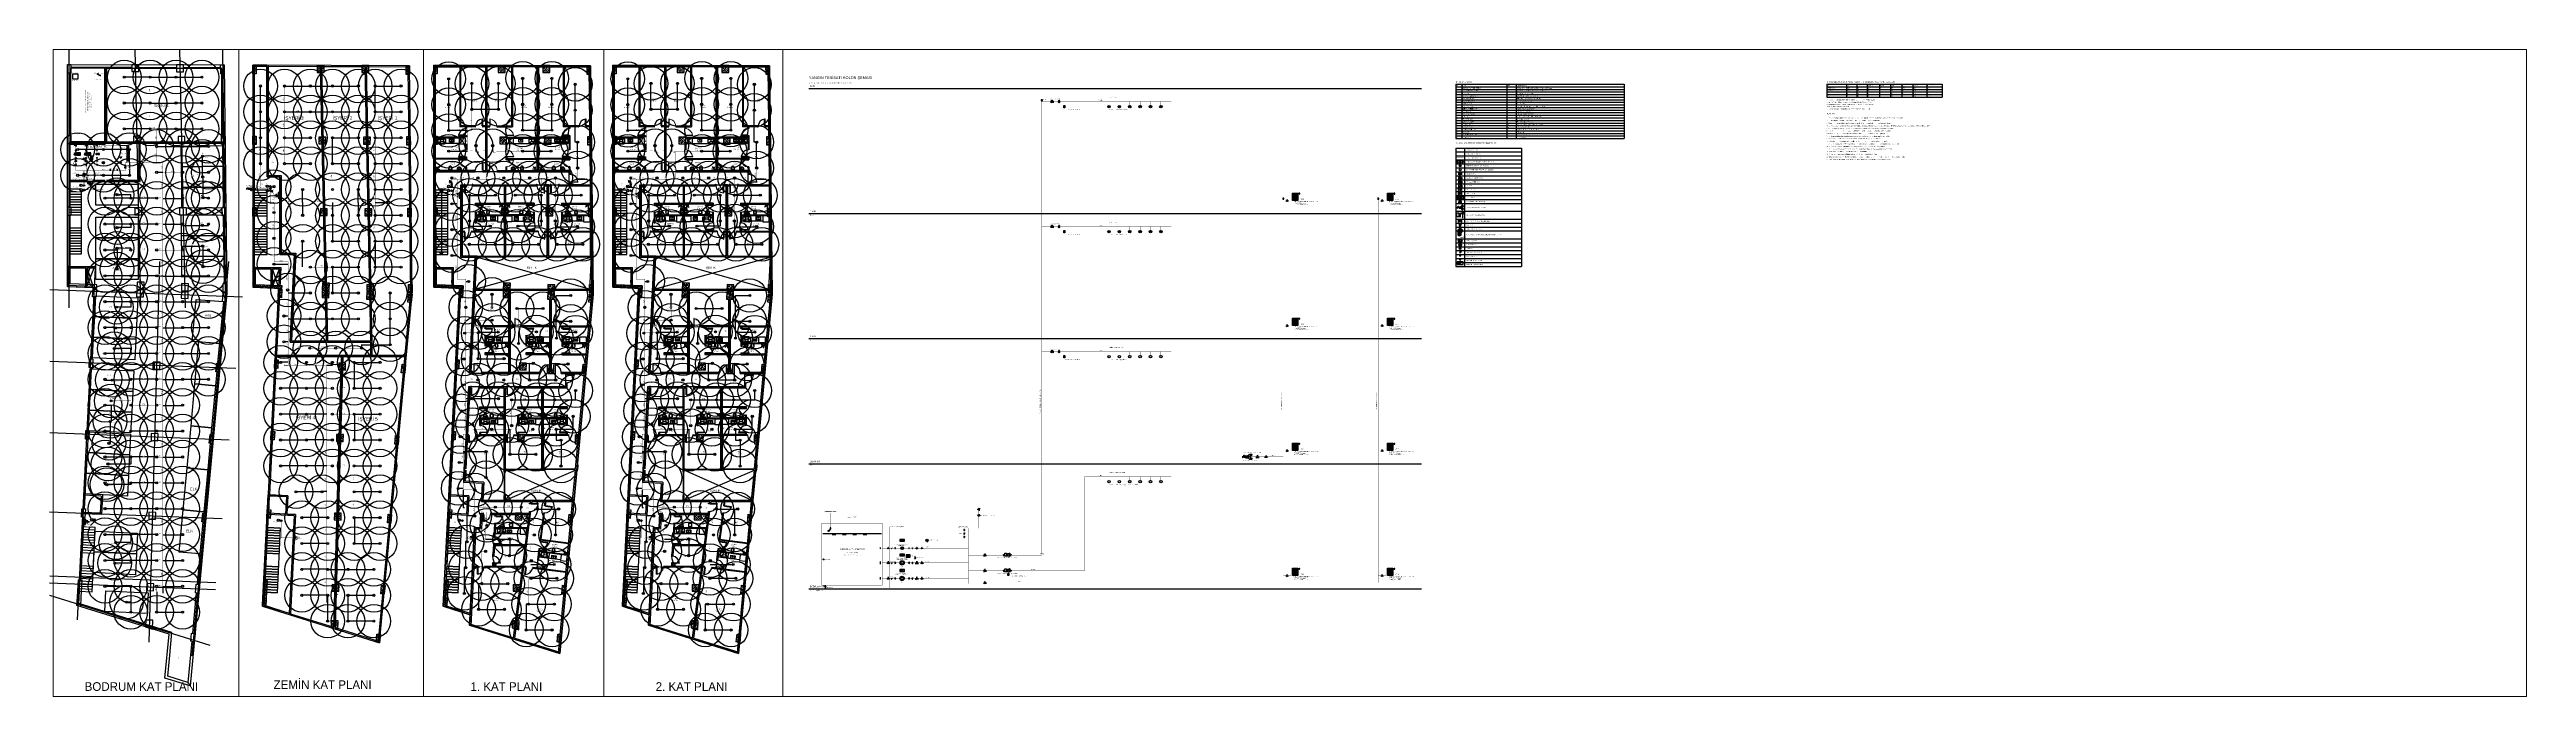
# Model space of a CAD drawing. Header units: centimetres. Extents: x 247996 to 276712, y -458149 to -450648.
import ezdxf
from ezdxf.enums import TextEntityAlignment as Align

# ---------------------------------------------------------------- set-up
doc = ezdxf.new("R2010")
doc.units = ezdxf.units.CM
for name, color, linetype, lineweight in [('ANTED', 144, 'CONTINUOUS', 0), ('ARC_Tefriş1', 117, 'CONTINUOUS', 9), ('M_Kapi_Kesit', 171, 'CONTINUOUS', 20)]:
    doc.layers.add(name, color=color, linetype=linetype, lineweight=lineweight)
for name, color, linetype in [('MIM-BODRUM-GUNCEL', 8, 'Continuous'), ('MKDU0', 50, 'CONTINUOUS'), ('MTY-SPRINKLER', 15, 'Continuous'), ('MTY-SPRINKLER-BORU', 140, 'Continuous'), ('MTY-SPRINKLER-CAP', 141, 'Continuous'), ('MTY-SPRINKLER-KORUMA', 8, 'Continuous'), ('MTY-SPRINKLER-YAZI', 141, 'Continuous'), ('MTY-VANA', 1, 'Continuous'), ('MTY-YANGIN-DEPO', 4, 'Continuous'), ('MTY-YANGIN-DOLAP', 1, 'Continuous'), ('MTY-YANGIN-DOLAP-BORU', 1, 'Continuous'), ('MTY-YANGIN-ITFAIYE', 1, 'Continuous'), ('MTY-YANGIN-KOLON', 6, 'Continuous'), ('MTY-YANGIN-NOT', 1, 'Continuous'), ('MTY-YANGIN-POMPA', 30, 'Continuous'), ('MTY-YANGIN-SEMA', 7, 'Continuous'), ('MTY-YANGIN-TABLO', 7, 'Continuous'), ('MTY-YANGIN-TARAMA', 8, 'Continuous'), ('MTY-YANGIN-VANA', 1, 'Continuous')]:
    doc.layers.add(name, color=color, linetype=linetype)
doc.styles.add('MtXpl_Comic_Sans_MS', font='comic.ttf')
doc.styles.add('ROTAS', font='arial.ttf')
doc.styles.add('style1', font='AcadEref.ttf')

# ---------------------------------------------------------------- blocks, each defined once
blk = doc.blocks.new('ASL-SPR-UP')
blk.add_circle((0, 0), 12.5)
blk = doc.blocks.new('ASL-SPR-PE')
for radius in [12.5, 5]:
    blk.add_circle((0, 0), radius)
blk = doc.blocks.new('Y-KOLON')
blk.add_hatch(color=7).paths.add_polyline_path([(3, 0), (3, 1), (2, 2), (1, 3), (0, 3), (-1, 3), (-2, 2), (-3, 1), (-3, 0), (-3, -1), (-2, -2), (-1, -3), (0, -3), (1, -3), (2, -2), (3, -1)])
for radius in [9, 3]:
    blk.add_circle((0, 0), radius)
blk = doc.blocks.new('ASL-YD-PLAN')
for p, q in [((-21, 7), (0, 12)), ((21, 7), (-21, 7)), ((0, 33), (-5, 22)), ((-5, 22), (5, 22)), ((5, 22), (0, 33)), ((0, 22), (0, 12)), ((0, 2), (21, 7)), ((0, 2), (0, -8)), ((36, -33), (-36, -13)), ((30, -23), (30, -23))]:
    blk.add_line(p, q)
for points in [[(-36, -13), (-36, -33), (36, -33), (36, -13), (-36, -13)], [(36, -33), (-36, -13), (-36, -33), (36, -33)]]:
    blk.add_lwpolyline(points)
blk.add_circle((30, -23), 3.25)
blk = doc.blocks.new('Y-SAMANDIRA')
blk.add_line((6, 0), (20, -14))
blk.add_lwpolyline([(-6, -4), (6, 4), (6, -4), (-6, 4)], close=True)
blk.add_circle((24, -18), 6)
blk = doc.blocks.new('Y-VORTEX')
for p, q in [((-14, 2), (14, 2)), ((-14, 0), (14, 0))]:
    blk.add_line(p, q)
blk = doc.blocks.new('ASL-OSY')
for p, q in [((-4, -5), (-17, 4)), ((-17, -20), (-17, 4)), ((-7, 12), (-11, 0)), ((-7, 12), (7, 12)), ((5, -4), (17, 4)), ((7, 12), (12, 1)), ((17, -20), (17, 4)), ((-17, -20), (-4, -11)), ((17, -20), (5, -11))]:
    blk.add_line(p, q)
for points in [[(-18, 7), (-20, 7), (-20, -23), (-18, -23), (-18, 7)], [(0, 23), (10, 23), (-9, 23), (0, 23)], [(0, 12), (0, 23)], [(18, 7), (20, 7), (20, -23), (18, -23), (18, 7)]]:
    blk.add_lwpolyline(points)
blk.add_circle((0, -8), 5.68)
blk = doc.blocks.new('Y-RED')
blk.add_lwpolyline([(-6, -7), (6, -4), (6, 4), (-6, 7)], close=True)
blk = doc.blocks.new('Y-POMPA')
blk.add_lwpolyline([(-10, -13), (16, 0), (-10, 13)], close=True)
blk.add_circle((0, 0), 18)
blk = doc.blocks.new('Y-MOTOR')
for p, q in [((-15, -14), (-15, 14)), ((-9, -14), (-9, 14)), ((-3, -14), (-3, 14)), ((3, -14), (3, 14)), ((9, -14), (9, 14)), ((15, -14), (15, 14))]:
    blk.add_line(p, q)
blk.add_lwpolyline([(-20, -14), (20, -14), (20, 14), (-20, 14)], close=True)
blk = doc.blocks.new('ASL-CEK')
for p, q in [((-17, -20), (-17, 5)), ((17, -20), (17, 5))]:
    blk.add_line(p, q)
for points in [[(-18, 7), (-20, 7), (-20, -23), (-18, -23), (-18, 7)], [(-17, -20), (17, 5)], [(-11, 18), (2, 13), (0, 17), (15, 17), (15, 19), (0, 19), (2, 23), (-11, 18)], [(18, 7), (20, 7), (20, -23), (18, -23), (18, 7)]]:
    blk.add_lwpolyline(points)
blk = doc.blocks.new('ASL-MANO')
for p, q in [((-9, 5), (-7, 5)), ((-8, 10), (-6, 9)), ((-8, 1), (-6, 2)), ((-4, 13), (-3, 11)), ((0, 12), (0, 14)), ((0, 6), (7, 9)), ((1, 4), (7, 9)), ((4, 11), (4, 13)), ((6, 9), (8, 10)), ((6, 2), (8, 1)), ((7, 5), (9, 5)), ((-7, -11), (-6, -10)), ((-7, -15), (-7, -11)), ((-7, -15), (-6, -16)), ((-6, -10), (6, -10)), ((-6, -16), (6, -16)), ((-6, -16), (6, -16)), ((-5, -21), (5, -21)), ((-4, -15), (-4, -11)), ((-4, -16), (4, -16)), ((-4, -21), (-4, -16)), ((-3, -10), (-3, -6)), ((3, -10), (3, -6)), ((4, -15), (4, -11)), ((4, -21), (4, -16)), ((6, -10), (7, -11)), ((6, -16), (7, -15)), ((7, -15), (7, -11))]:
    blk.add_line(p, q)
for points in [[(0, 6), (-1, 6), (-1, 6), (-1, 6), (-1, 6), (-1, 6), (-1, 5), (-1, 5), (-1, 5), (-1, 5), (-1, 4), (-1, 4), (0, 4), (0, 4), (0, 4), (0, 4), (1, 4), (1, 4)], [(-4, -11), (-5, -10), (-5, -10), (-5, -10), (-6, -10), (-6, -10)], [(-6, -16), (-6, -16), (-5, -16), (-5, -16), (-5, -15), (-4, -15)], [(4, -11), (2, -10), (0, -10), (-2, -10), (-4, -11)], [(-4, -15), (-2, -16), (0, -16), (2, -16), (4, -15)], [(6, -10), (6, -10), (5, -10), (5, -10), (5, -10), (4, -11)], [(4, -15), (5, -15), (5, -16), (5, -16), (6, -16), (6, -16)]]:
    blk.add_lwpolyline(points)
for radius in [11.5, 9.67, 0.534]:
    blk.add_circle((0, 5), radius)
at = {"style": 'ROTAS'}
blk.add_text('M', height=15.6, dxfattribs=at).set_placement((-1, 21))
blk = doc.blocks.new('Y-EMNIYET')
blk.add_line((0, 9), (0, 16))
for points in [[(-5, 0), (5, 0), (0, 9)], [(0, 9), (9, 4), (9, 14)]]:
    blk.add_lwpolyline(points, close=True)
blk.add_lwpolyline([(-3, 16), (3, 18), (-3, 20), (3, 22)])
blk = doc.blocks.new('Y-MTANK')
for p, q in [((-14, 0), (14, 0)), ((0, -14), (0, -20))]:
    blk.add_line(p, q)
blk.add_circle((0, 0), 14)
blk = doc.blocks.new('Y-PS')
blk.add_line((0, 0), (0, 6))
blk.add_lwpolyline([(-6, 6), (6, 6), (6, 14), (-6, 14)], close=True)
at = {"style": 'ROTAS'}
blk.add_text('PS', height=4, dxfattribs=at).set_placement((0, 10), align=Align.MIDDLE_CENTER)
blk = doc.blocks.new('Y-DEBI')
blk.add_line((-5, -5), (5, 5))
blk.add_lwpolyline([(5, 5), (1, 4), (4, 1)], close=True)
blk.add_circle((0, 0), 8)
blk = doc.blocks.new('ASL-WAV')
for p, q in [((-15, 13), (-6, 0)), ((-15, 13), (9, 13)), ((-3, 16), (22, 44)), ((0, 0), (9, 13)), ((22, 44), (45, 44)), ((45, 44), (45, -36)), ((45, 44), (53, 44)), ((-15, -21), (-7, -9)), ((-15, -21), (9, -21)), ((0, -9), (9, -21)), ((38, -29), (45, -44)), ((52, -29), (45, -44)), ((45, -44), (45, -57))]:
    blk.add_line(p, q)
for points in [[(-67, 49), (-24, 49), (-24, -30), (-67, -30), (-67, 49)], [(12, 14), (12, 16), (-18, 16), (-18, 14), (12, 14)], [(57, 57), (63, 57), (67, 53), (67, 35), (63, 31), (57, 31), (53, 35), (53, 53), (57, 57)], [(12, -22), (12, -24), (-18, -24), (-18, -22), (12, -22)]]:
    blk.add_lwpolyline(points)
for centre, radius in [((-3, -4), 5.68), ((37, 36), 8)]:
    blk.add_circle(centre, radius)
at = {"style": 'ROTAS'}
blk.add_text('W.A.V.', height=32, dxfattribs=at).set_placement((-43, 8))
blk = doc.blocks.new('Y-PANO')
blk.add_lwpolyline([(-30, 0), (30, 0), (30, 25), (-30, 25)], close=True)
blk.add_lwpolyline([(-30, 0), (30, 25)])
for centre in [(-18, 12.5), (0, 12.5)]:
    blk.add_circle(centre, 4)
blk = doc.blocks.new('Y-YAKIT')
for p, q in [((-30, -18), (30, 18)), ((-30, 18), (30, -18))]:
    blk.add_line(p, q)
blk.add_lwpolyline([(-30, -18), (30, -18), (30, 18), (-30, 18)], close=True)
blk = doc.blocks.new('ASL-IZL-KELEBEK')
for p, q in [((-4, -7), (-17, 2)), ((-17, -22), (-17, 2)), ((-15, 13), (-15, 23)), ((-15, 13), (-15, 23)), ((-15, 13), (-15, 23)), ((-15, 13), (-15, 23)), ((-15, 18), (-5, 18)), ((-15, 18), (-5, 18)), ((-15, 18), (-5, 18)), ((-15, 18), (-5, 18)), ((0, 11), (0, -10)), ((5, -7), (17, 2)), ((17, -22), (17, 2)), ((-17, -22), (-4, -14)), ((17, -22), (5, -14))]:
    blk.add_line(p, q)
for points in [[(-18, 5), (-20, 5), (-20, -25), (-18, -25), (-18, 5)], [(5, 25), (5, 11), (-5, 11), (-5, 25), (5, 25)], [(5, 25), (5, 11), (-5, 11), (-5, 25), (5, 25)], [(5, 25), (5, 11), (-5, 11), (-5, 25), (5, 25)], [(5, 25), (5, 11), (-5, 11), (-5, 25), (5, 25)], [(18, 5), (20, 5), (20, -25), (18, -25), (18, 5)]]:
    blk.add_lwpolyline(points)
blk.add_circle((0, -10), 5.68)
blk = doc.blocks.new('ASL-FS')
for p, q in [((-16, 8), (16, 8)), ((-16, -20), (-16, 2)), ((-16, 2), (16, -20)), ((-16, -20), (16, 2)), ((0, -9), (0, 8)), ((16, -20), (16, 2))]:
    blk.add_line(p, q)
blk.add_lwpolyline([(16, 8), (15, 11), (13, 14), (10, 17), (7, 18), (4, 20), (0, 20), (-4, 20), (-7, 18), (-10, 17), (-13, 14), (-15, 11), (-16, 8)])
blk = doc.blocks.new('ASL-TEST')
for p, q in [((-34, 5), (-32, 10)), ((-29, 10), (-26, 5)), ((-27, 0), (-21, 0)), ((-21, 10), (-7, -10)), ((-21, -10), (-7, 10)), ((-21, 10), (-7, -10)), ((-21, -10), (-7, 10)), ((-7, 0), (-6, 0)), ((-6, 8), (3, 4)), ((-6, -8), (-6, 8)), ((5, -6), (18, 6)), ((5, 6), (18, -6)), ((19, 4), (28, 8)), ((28, -8), (28, 8)), ((-34, -5), (-32, -10)), ((-29, -10), (-26, -5)), ((-6, -8), (3, -4)), ((19, -4), (28, -8))]:
    blk.add_line(p, q)
for points in [[(-44, -19), (-44, 19), (44, 19), (44, -19), (-44, -19)], [(-34, -5), (-34, 5)], [(-27, -2), (-27, 2), (-33, 2), (-33, -2), (-27, -2)], [(-32, 10), (-29, 10)], [(-26, -5), (-26, 5)], [(-21, -10), (-21, 10), (-7, 10), (-7, -10), (-21, -10)], [(-32, -10), (-29, -10)]]:
    blk.add_lwpolyline(points)
blk.add_circle((11, 0), 8.88)
blk = doc.blocks.new('ASL-ITFAIYE')
for p, q in [((-80, -17), (-80, 8)), ((-46, -17), (-46, 8)), ((-26, 21), (9, 21)), ((14, 24), (14, 24)), ((20, 23), (50, 53)), ((49, 39), (55, 44)), ((51, 54), (52, 54)), ((52, 54), (58, 60)), ((55, 66), (58, 69)), ((55, 66), (58, 62)), ((55, 56), (83, 27)), ((56, 57), (85, 29)), ((57, 63), (60, 67)), ((58, 69), (62, 65)), ((58, 60), (87, 32)), ((60, 44), (71, 33)), ((64, 65), (64, 66)), ((66, 23), (71, 28)), ((67, 10), (80, 23)), ((81, 25), (87, 31)), ((81, 24), (81, 25)), ((89, 31), (93, 28)), ((91, 30), (94, 33)), ((93, 37), (93, 37)), ((93, 35), (96, 31)), ((93, 28), (96, 31)), ((-96, -4), (-83, -4)), ((-43, -4), (-33, -4)), ((-26, -21), (9, -21)), ((14, -24), (14, -24)), ((20, -23), (50, -53)), ((49, -39), (55, -44)), ((51, -54), (52, -54)), ((52, -54), (58, -60)), ((55, -56), (83, -27)), ((55, -66), (58, -62)), ((56, -57), (85, -29)), ((57, -63), (60, -67)), ((58, -60), (87, -32)), ((58, -69), (62, -65)), ((60, -44), (71, -33)), ((64, -65), (64, -66)), ((66, -23), (71, -28)), ((67, -10), (80, -23)), ((81, -25), (81, -24)), ((81, -25), (87, -31)), ((89, -31), (93, -28)), ((91, -30), (94, -33)), ((93, -28), (96, -31)), ((93, -35), (96, -31)), ((93, -37), (93, -37))]:
    blk.add_line(p, q)
for points in [[(-81, 11), (-83, 11), (-83, -19), (-81, -19), (-81, 11)], [(-80, -17), (-46, 8)], [(-74, 21), (-61, 16), (-63, 20), (-48, 20), (-48, 22), (-63, 22), (-61, 26), (-74, 21)], [(-45, 11), (-43, 11), (-43, -19), (-45, -19), (-45, 11)], [(-26, 21), (-28, 19), (-30, 16), (-31, 13), (-31, 10), (-31, 7), (-30, 5), (-28, 2), (-26, 0)], [(9, -24), (9, 24), (14, 24), (14, -24), (9, -24)], [(14, 24), (15, 23), (16, 23), (16, 22), (17, 22), (18, 22), (19, 22), (19, 23), (20, 23)], [(46, 38), (42, 37), (38, 36), (34, 35), (31, 32), (28, 29), (26, 25), (25, 21), (25, 16), (25, 12), (27, 8)], [(27, -8), (29, -8), (30, -7), (32, -6), (33, -5), (34, -4), (35, -2), (35, -1), (35, 1), (35, 2), (34, 4), (33, 5), (32, 6), (30, 7), (29, 8), (27, 8)], [(46, 38), (47, 38), (48, 38), (49, 38), (49, 39)], [(51, 54), (51, 54), (50, 54), (50, 53), (50, 53)], [(52, 54), (52, 54), (52, 54), (52, 54), (52, 54)], [(60, 44), (60, 45), (59, 45), (58, 45), (57, 45), (56, 45), (56, 45), (55, 44)], [(58, 1), (58, 1), (58, 1), (57, 0), (57, 0), (57, 0), (58, -1), (58, -1), (58, -1)], [(58, 60), (59, 60), (59, 60), (59, 61), (59, 61), (59, 61), (59, 62), (58, 62)], [(58, 1), (61, 4), (63, 7), (65, 11), (65, 15), (65, 19)], [(62, 65), (62, 65), (62, 65), (63, 65), (63, 65), (63, 65), (64, 65), (64, 65)], [(64, 66), (93, 37), (96, 39), (67, 69), (64, 66)], [(66, 23), (65, 22), (65, 21), (65, 20), (65, 19)], [(67, 10), (67, 9), (66, 8), (66, 8), (66, 7)], [(66, 7), (66, 7), (66, 7), (66, 7), (66, 7)], [(66, -7), (67, -4), (68, -1), (68, 1), (67, 4), (66, 7)], [(71, 28), (72, 29), (72, 29), (72, 30), (72, 31), (72, 32), (72, 33), (71, 33)], [(80, 23), (81, 23), (81, 23), (81, 23), (81, 24)], [(81, 25), (81, 25), (81, 25), (81, 25), (81, 25)], [(89, 31), (89, 32), (89, 32), (88, 32), (88, 32), (88, 32), (87, 32), (87, 31)], [(93, 37), (92, 37), (92, 36), (92, 36), (92, 36), (92, 35), (92, 35), (93, 35)], [(-26, 0), (-28, -2), (-29, -5), (-30, -7), (-31, -10), (-30, -13), (-29, -16), (-28, -19), (-26, -21)], [(-25, 0), (-27, -2), (-29, -5), (-30, -8), (-30, -10), (-30, -13), (-29, -16), (-27, -18), (-25, -20)], [(-26, -21), (-24, -19), (-22, -18), (-21, -16), (-20, -14), (-19, -12), (-19, -9), (-20, -7), (-21, -5), (-22, -3), (-24, -1), (-26, 0)], [(20, -23), (19, -23), (19, -22), (18, -22), (17, -22), (16, -22), (16, -23), (15, -23), (14, -24)], [(27, -8), (25, -12), (25, -16), (25, -21), (26, -25), (28, -29), (31, -32), (34, -35), (38, -36), (42, -37), (46, -38)], [(49, -39), (49, -38), (48, -38), (47, -38), (46, -38)], [(50, -53), (50, -53), (50, -54), (51, -54), (51, -54)], [(52, -54), (52, -54), (52, -54), (52, -54), (52, -54)], [(55, -44), (56, -45), (56, -45), (57, -45), (58, -45), (59, -45), (60, -45), (60, -44)], [(65, -19), (65, -15), (65, -11), (63, -7), (61, -4), (58, -1)], [(58, -62), (59, -62), (59, -61), (59, -61), (59, -61), (59, -60), (59, -60), (58, -60)], [(64, -65), (64, -65), (63, -65), (63, -65), (63, -65), (62, -65), (62, -65), (62, -65)], [(64, -66), (93, -37), (96, -39), (67, -69), (64, -66)], [(65, -19), (65, -20), (65, -21), (65, -22), (66, -23)], [(65, -19), (65, -20), (65, -21), (65, -22), (66, -23)], [(66, -7), (66, -7), (66, -7), (66, -7), (66, -7)], [(66, -7), (66, -8), (66, -8), (67, -9), (67, -10)], [(71, -33), (72, -33), (72, -32), (72, -31), (72, -30), (72, -29), (72, -29), (71, -28)], [(81, -24), (81, -23), (81, -23), (81, -23), (80, -23)], [(81, -25), (81, -25), (81, -25), (81, -25), (81, -25)], [(87, -31), (87, -32), (88, -32), (88, -32), (88, -32), (89, -32), (89, -32), (89, -31)], [(93, -35), (92, -35), (92, -35), (92, -36), (92, -36), (92, -36), (92, -37), (93, -37)]]:
    blk.add_lwpolyline(points)
blk.add_circle((65, 0), 1.84)
blk = doc.blocks.new('MTY-KURESEL VANA')
at = {"layer": 'MTY-VANA'}
for p, q in [((0, 0), (0, 8)), ((0, 8), (8, 8))]:
    blk.add_line(p, q, dxfattribs=at)
blk.add_lwpolyline([(-10, 5), (-10, -5), (10, 5), (10, -5), (-10, 5)], dxfattribs=at)
blk.add_attdef('CAP', (-1, -3), '', height=2.5, dxfattribs=at)
blk = doc.blocks.new('Y-CAM')
blk.add_line((-3, -3), (3, 3))
blk.add_circle((0, 0), 5)
blk = doc.blocks.new('Y-PURJOR')
for p, q in [((0, 14), (0, 18)), ((0, 0), (0, 6))]:
    blk.add_line(p, q)
blk.add_lwpolyline([(-5, 6), (5, 6), (5, 14), (-5, 14)], close=True)
blk = doc.blocks.new('ASL-YD-KOLON')
for p, q in [((-49, 69), (-50, 67)), ((-50, 67), (-40, 67)), ((-50, 65), (-50, 67)), ((-50, 66), (-40, 66)), ((-50, 65), (-40, 65)), ((-50, 65), (-50, 65)), ((-49, 69), (-41, 69)), ((-48, 63), (-49, 65)), ((-48, 71), (-48, 69)), ((-48, 63), (-46, 25)), ((-48, 63), (-42, 63)), ((-47, 23), (-47, 24)), ((-47, 23), (-43, 23)), ((-47, 23), (-43, 23)), ((-47, 22), (-47, 23)), ((-47, 22), (-43, 22)), ((-47, 22), (-43, 22)), ((-47, 21), (-47, 22)), ((-47, 21), (-42, 21)), ((-47, 20), (-43, 20)), ((-47, 18), (-47, 20)), ((-47, 18), (-43, 18)), ((-47, 18), (-46, 13)), ((-46, 25), (-43, 25)), ((-46, 13), (-44, 13)), ((-46, 13), (-46, 11)), ((-46, 11), (-43, 11)), ((-46, 11), (-44, 11)), ((-46, 11), (-46, 11)), ((-45, 9), (-45, 82)), ((-45, 67), (-45, 69)), ((-45, 63), (-45, 65)), ((-45, 37), (17, 37)), ((-45, 35), (17, 35)), ((-44, 67), (-44, 69)), ((-44, 63), (-44, 65)), ((-44, 36), (19, 36)), ((-44, 13), (-43, 18)), ((-44, 14), (-33, 14)), ((-43, 11), (-44, 13)), ((-44, 11), (-43, 11)), ((-42, 63), (-43, 25)), ((-43, 23), (-43, 24)), ((-43, 22), (-43, 23)), ((-43, 18), (-43, 20)), ((-42, 77), (-36, 77)), ((-42, 76), (-36, 76)), ((-42, 76), (-42, 76)), ((-42, 70), (-42, 69)), ((-42, 63), (-41, 65)), ((-42, 21), (-42, 22)), ((-41, 69), (-40, 67)), ((-40, 65), (-40, 67)), ((-40, 65), (-40, 65)), ((-40, 6), (-40, 0)), ((-40, 6), (-32, 4)), ((-40, 0), (-32, 2)), ((-27, 43), (-35, 49)), ((-27, 29), (-35, 23)), ((-24, 46), (-33, 52)), ((-24, 26), (-33, 20)), ((-32, 4), (-32, 2)), ((-14, 4), (-14, 80)), ((-11, 51), (-8, 61)), ((-11, 23), (-8, 12)), ((-7, 50), (-4, 59)), ((-7, 23), (-4, 13)), ((1, 38), (11, 38)), ((1, 34), (11, 34)), ((7, 75), (7, 77)), ((8, 77), (7, 77)), ((8, 75), (7, 75)), ((8, 73), (8, 79)), ((8, 73), (8, 79)), ((8, 79), (8, 79)), ((9, 77), (8, 77)), ((8, 75), (8, 77)), ((9, 75), (8, 75)), ((8, 73), (8, 73)), ((9, 75), (9, 77)), ((10, 76), (9, 76)), ((10, 76), (9, 76)), ((11, 77), (10, 77)), ((10, 75), (10, 77)), ((11, 75), (10, 75)), ((12, 77), (11, 77)), ((11, 75), (11, 77)), ((12, 75), (11, 75)), ((12, 75), (12, 77)), ((13, 77), (12, 77)), ((13, 75), (12, 75)), ((13, 77), (16, 77)), ((13, 75), (13, 77)), ((13, 75), (15, 75)), ((13, 72), (14, 73)), ((13, 72), (17, 68)), ((13, 72), (18, 68)), ((13, 72), (13, 72)), ((13, 72), (13, 72)), ((13, 72), (14, 72)), ((13, 72), (18, 68)), ((13, 70), (13, 71)), ((13, 70), (16, 67)), ((13, 70), (13, 70)), ((14, 74), (14, 78)), ((14, 78), (15, 78)), ((14, 74), (15, 74)), ((15, 73), (14, 73)), ((14, 73), (19, 69)), ((14, 69), (15, 70)), ((15, 74), (15, 78)), ((15, 74), (15, 78)), ((15, 73), (19, 70)), ((15, 68), (15, 69)), ((15, 68), (15, 68)), ((16, 71), (17, 72)), ((16, 71), (17, 72)), ((16, 67), (17, 68)), ((17, 75), (17, 72)), ((17, 75), (21, 75)), ((17, 68), (17, 68)), ((17, 68), (18, 68)), ((17, 38), (17, 48)), ((17, 38), (17, 35)), ((17, 5), (17, 9)), ((17, 5), (21, 5)), ((18, 68), (18, 69)), ((18, 68), (19, 69)), ((19, 78), (20, 78)), ((19, 78), (19, 75)), ((19, 70), (19, 49)), ((19, 70), (19, 69)), ((19, 34), (19, 10)), ((19, 5), (19, 2)), ((19, 2), (20, 2)), ((20, 70), (20, 80)), ((20, 80), (21, 80)), ((20, 78), (20, 75)), ((20, 77), (20, 77)), ((20, 70), (20, 49)), ((21, 70), (20, 70)), ((20, 34), (20, 10)), ((20, 5), (20, 2)), ((21, 80), (21, 70)), ((21, 75), (21, 72)), ((21, 48), (21, 35)), ((21, 5), (21, 9)), ((42, 77), (30, 77)), ((42, 72), (30, 72)), ((49, 77), (43, 77)), ((49, 72), (43, 72)), ((8, -11), (8, -9)), ((8, -9), (11, -9)), ((11, -11), (8, -11)), ((10, -9), (9, -9)), ((11, -9), (11, -11))]:
    blk.add_line(p, q)
for points in [[(22, 85), (22, -22), (-53, -22), (-53, 85), (22, 85)], [(21, 84), (21, -21), (-52, -21), (-52, 84), (21, 84)], [(-49, 65), (-49, 65), (-50, 65), (-50, 65), (-50, 65)], [(-42, 77), (-43, 76), (-45, 76), (-46, 75), (-47, 74), (-47, 72), (-48, 71)], [(-46, 25), (-46, 24), (-47, 24), (-47, 24), (-47, 24), (-47, 24), (-47, 24), (-47, 24)], [(-47, 22), (-47, 22), (-47, 22), (-47, 22), (-47, 22), (-47, 22), (-47, 22), (-47, 22)], [(-47, 21), (-47, 21), (-47, 21), (-47, 20), (-47, 20), (-47, 20), (-47, 20), (-47, 20)], [(-43, 75), (-44, 75), (-44, 75), (-44, 75), (-45, 74), (-45, 74), (-45, 73), (-45, 73), (-44, 72), (-44, 72), (-44, 72), (-44, 72), (-43, 71), (-43, 71)], [(-42, 76), (-42, 76), (-43, 76), (-43, 75), (-43, 75)], [(-42, 70), (-42, 70), (-42, 71), (-42, 71), (-43, 71), (-43, 71)], [(-43, 24), (-43, 24), (-43, 24), (-43, 24), (-43, 24), (-43, 24), (-43, 24), (-43, 25)], [(-42, 22), (-42, 22), (-42, 22), (-42, 22), (-42, 22), (-42, 22), (-43, 22), (-43, 22)], [(-43, 20), (-43, 20), (-42, 20), (-42, 20), (-42, 20), (-42, 21), (-42, 21), (-42, 21)], [(-40, 65), (-40, 65), (-40, 65), (-40, 65), (-41, 65)], [(-37, 49), (-39, 44), (-40, 39), (-40, 34), (-39, 28), (-37, 24)], [(-35, 49), (-35, 50), (-36, 50), (-36, 50), (-36, 50), (-36, 50), (-37, 49), (-37, 49), (-37, 49)], [(-34, 49), (-36, 44), (-37, 39), (-37, 34), (-36, 29), (-34, 24)], [(-37, 24), (-37, 23), (-37, 23), (-36, 23), (-36, 23), (-36, 23), (-36, 23), (-35, 23), (-35, 23)], [(-33, 75), (-33, 76), (-34, 76), (-35, 77), (-36, 77)], [(-33, 74), (-34, 75), (-35, 75), (-35, 76), (-36, 76)], [(-32, 47), (-34, 43), (-35, 39), (-35, 34), (-34, 29), (-32, 25)], [(-26, 63), (-27, 66), (-28, 70), (-30, 73), (-33, 75)], [(-28, 62), (-28, 66), (-29, 69), (-31, 72), (-33, 74)], [(-9, 62), (-14, 63), (-19, 62), (-24, 60), (-29, 58), (-33, 54)], [(-33, 54), (-33, 54), (-33, 54), (-33, 54), (-33, 53), (-33, 53), (-33, 53), (-33, 53), (-33, 52)], [(-31, 46), (-32, 42), (-33, 38), (-33, 34), (-32, 30), (-31, 26)], [(-33, 20), (-33, 20), (-33, 20), (-33, 19), (-33, 19), (-33, 19), (-33, 19), (-33, 18), (-33, 18)], [(-33, 18), (-29, 15), (-24, 12), (-19, 10), (-14, 10), (-9, 10)], [(-31, 53), (-31, 52), (-31, 52), (-32, 52), (-32, 52)], [(-32, 21), (-28, 17), (-24, 15), (-19, 13), (-13, 12), (-8, 13)], [(-31, 4), (-31, 2), (-32, 2), (-32, 4), (-31, 4)], [(-31, 53), (-30, 54), (-29, 55), (-29, 57), (-28, 59)], [(-29, 45), (-30, 42), (-31, 38), (-31, 34), (-30, 31), (-29, 28)], [(-31, 4), (4, 4), (10, -3), (10, -9)], [(-31, 2), (4, 2), (9, -3), (9, -9)], [(-30, 52), (-29, 54), (-28, 55), (-27, 57), (-27, 59)], [(-9, 57), (-13, 58), (-18, 57), (-23, 56), (-27, 54), (-30, 50)], [(-30, 22), (-27, 19), (-23, 16), (-18, 15), (-13, 15), (-9, 15)], [(-27, 44), (-28, 41), (-29, 38), (-29, 35), (-28, 32), (-27, 29)], [(-8, 59), (-13, 60), (-19, 60), (-24, 58), (-28, 55)], [(-9, 55), (-14, 56), (-18, 55), (-22, 54), (-25, 52), (-28, 49)], [(-28, 23), (-25, 21), (-22, 18), (-18, 17), (-14, 17), (-9, 17)], [(-10, 53), (-14, 54), (-17, 53), (-21, 52), (-24, 50), (-27, 48)], [(-26, 42), (-26, 42), (-26, 42), (-26, 43), (-26, 43), (-26, 43), (-27, 43)], [(-26, 42), (-27, 39), (-27, 36), (-27, 33), (-26, 31)], [(-27, 29), (-26, 29), (-26, 30), (-26, 30), (-26, 30), (-26, 30), (-26, 31)], [(-27, 25), (-24, 22), (-21, 20), (-17, 19), (-14, 19), (-10, 19)], [(-11, 51), (-14, 52), (-17, 51), (-20, 50), (-23, 49), (-25, 47)], [(-25, 26), (-23, 24), (-20, 22), (-17, 21), (-14, 21), (-11, 21)], [(-24, 46), (-24, 46), (-24, 46), (-24, 46), (-23, 46), (-23, 46), (-23, 46)], [(-23, 26), (-23, 26), (-23, 26), (-24, 26), (-24, 26), (-24, 26), (-24, 26)], [(-12, 50), (-15, 50), (-18, 49), (-21, 48), (-23, 46)], [(-23, 26), (-20, 24), (-17, 23), (-14, 23), (-11, 23)], [(-12, 50), (-12, 50), (-12, 50), (-12, 50), (-11, 50), (-11, 51), (-11, 51)], [(-8, 61), (-8, 61), (-8, 61), (-8, 61), (-8, 62), (-8, 62), (-8, 62), (-9, 62), (-9, 62)], [(-9, 10), (-9, 10), (-8, 10), (-8, 11), (-8, 11), (-8, 11), (-8, 11), (-8, 12), (-8, 12)], [(4, 38), (3, 42), (1, 45), (-1, 48), (-3, 50), (-7, 52)], [(1, 38), (1, 41), (-1, 44), (-2, 46), (-5, 49), (-7, 50)], [(-7, 50), (-7, 49), (-7, 49), (-7, 49), (-7, 48), (-7, 48), (-7, 48)], [(0, 39), (-1, 42), (-3, 44), (-5, 46), (-7, 48)], [(-7, 22), (-5, 24), (-2, 26), (-1, 29), (1, 31), (1, 34)], [(-7, 20), (-3, 22), (-1, 25), (1, 28), (3, 31), (4, 34)], [(-7, 24), (-5, 26), (-3, 28), (-1, 31), (0, 33)], [(-7, 24), (-7, 24), (-7, 24), (-7, 24), (-7, 23), (-7, 23), (-7, 23)], [(6, 38), (5, 42), (3, 46), (1, 49), (-2, 52), (-6, 54)], [(-6, 18), (-2, 20), (1, 23), (3, 27), (5, 30), (6, 34)], [(10, 38), (9, 43), (7, 48), (4, 52), (0, 56), (-5, 58)], [(8, 38), (7, 43), (5, 47), (2, 51), (-1, 54), (-5, 56)], [(-5, 16), (-1, 19), (2, 22), (5, 25), (7, 30), (8, 34)], [(-5, 14), (0, 17), (4, 20), (7, 24), (9, 29), (10, 34)], [(-2, 60), (-3, 60), (-3, 60), (-3, 60), (-3, 60), (-4, 60), (-4, 60), (-4, 60), (-4, 59)], [(-4, 13), (-4, 13), (-4, 13), (-4, 12), (-3, 12), (-3, 12), (-3, 12), (-3, 12), (-2, 12)], [(13, 40), (11, 45), (9, 50), (6, 54), (2, 57), (-2, 60)], [(-2, 12), (2, 15), (6, 19), (9, 23), (11, 28), (13, 33)], [(0, 39), (0, 39), (0, 39), (0, 38), (0, 38), (1, 38), (1, 38)], [(1, 34), (1, 34), (0, 34), (0, 34), (0, 34), (0, 34), (0, 33)], [(11, 38), (12, 38), (12, 38), (12, 38), (12, 39), (12, 39), (12, 39), (13, 39), (13, 40)], [(13, 33), (13, 33), (12, 33), (12, 34), (12, 34), (12, 34), (12, 34), (12, 34), (11, 34)], [(13, 71), (13, 71), (13, 71), (13, 72), (13, 72)], [(16, 73), (16, 73), (16, 73), (16, 73), (16, 74), (16, 74), (16, 74), (16, 74), (16, 74), (16, 75), (15, 75)], [(20, 77), (19, 78), (19, 78), (19, 78), (18, 78), (18, 78), (17, 78), (17, 78), (16, 78), (16, 77)], [(19, 74), (18, 74), (18, 74), (18, 74), (18, 74), (17, 74), (17, 74)], [(17, 72), (17, 71), (18, 71), (18, 71), (18, 70), (18, 70), (19, 70), (19, 70), (19, 70), (20, 70), (20, 70), (20, 70), (20, 71), (21, 71), (21, 71), (21, 72)], [(17, 68), (17, 68), (17, 68), (17, 68), (17, 68)], [(21, 48), (21, 48), (21, 48), (20, 49), (20, 49), (20, 49), (20, 49), (19, 49), (19, 49), (19, 49), (18, 49), (18, 49), (18, 49), (18, 48), (17, 48), (17, 48)], [(17, 35), (17, 35), (18, 34), (18, 34), (18, 34), (18, 34), (19, 34), (19, 33), (19, 33), (20, 34), (20, 34), (20, 34), (20, 34), (21, 34), (21, 35), (21, 35)], [(21, 9), (21, 9), (21, 9), (20, 10), (20, 10), (20, 10), (20, 10), (19, 10), (19, 10), (19, 10), (18, 10), (18, 10), (18, 10), (18, 9), (17, 9), (17, 9)], [(20, 74), (19, 74), (19, 73), (18, 72), (18, 71)], [(22, 78), (22, 72), (30, 72), (30, 78), (22, 78)], [(42, 78), (42, 72), (43, 72), (43, 78), (42, 78)], [(46, 72), (46, 69), (53, 69), (53, 81), (46, 81)], [(46, 81), (46, 77)], [(49, 72), (50, 72), (50, 72), (51, 73), (51, 73), (52, 74), (52, 74), (52, 75), (52, 75), (52, 76), (51, 76), (51, 77), (50, 77), (50, 77), (49, 77)], [(-42, -1), (-44, -1), (-44, -19), (-42, -19), (-42, -1)], [(-44, -1), (-44, -1), (-44, -19), (-44, -19)], [(-42, -18), (3, -18), (8, -13), (8, -7), (3, -2), (-42, -2)], [(-40, -1), (-40, -19), (-39, -19), (-38, -19), (-38, -19), (-38, -1), (-38, -1), (-39, -1), (-40, -1)], [(-3, -1), (-3, -19), (-3, -19), (-2, -19), (-2, -19), (-2, -1), (-2, -1), (-3, -1), (-3, -1)], [(2, -1), (2, -19), (1, -19), (0, -19), (0, -19), (0, -1), (0, -1), (1, -1), (2, -1)], [(8, -8), (9, -8), (9, -9)], [(8, -12), (9, -12), (9, -11)], [(10, -9), (9, -10), (9, -11)], [(11, -11), (9, -19), (9, -19), (10, -20), (10, -19), (11, -12)], [(11, -9), (11, -9), (13, -11), (15, -17), (15, -19), (15, -20), (14, -20), (14, -19), (14, -17), (13, -13)], [(13, -13), (11, -11)]]:
    blk.add_lwpolyline(points)
for centre, radius in [((-14, 36), 29.4), ((-14, 36), 4.61), ((-14, 36), 2.48), ((18, 72), 0.438), ((18, 48), 0.438), ((19, 41), 0.932), ((18, 35), 0.438), ((18, 9), 0.438), ((20, 72), 0.438), ((20, 48), 0.438), ((20, 35), 0.438), ((20, 9), 0.438), ((9, -10), 0.723)]:
    blk.add_circle(centre, radius)
at = {"style": 'ROTAS'}
for s, height, p in [('Y', 13.4, (-20, -10)), ('TÜPLÜ YANGIN DOLABI', 12.8, (-33, -45)), ("TS EN 671-1'e uygun", 12.8, (-33, -67)), ('1" / 30m.yarı-sert hortumlu', 12.8, (-33, -85))]:
    blk.add_text(s, height=height, dxfattribs=at).set_placement(p)
blk = doc.blocks.new('ASL-KELEBEK')
for p, q in [((-16, -11), (16, 11)), ((16, -10), (-16, 11)), ((-16, -11), (-16, 11)), ((0, -17), (0, 17)), ((16, -10), (16, 11))]:
    blk.add_line(p, q)
for points in [[(-17, 14), (-18, 14), (-18, -14), (-17, -14), (-17, 14)], [(17, 14), (18, 14), (18, -14), (17, -14), (17, 14)]]:
    blk.add_lwpolyline(points)
blk = doc.blocks.new('ASL-PISLIK')
for p, q in [((-17, 17), (-17, -7)), ((17, 17), (17, -7))]:
    blk.add_line(p, q)
for points in [[(-18, -10), (-20, -10), (-20, 20), (-18, 20), (-18, -10)], [(17, 5), (-17, 5)], [(9, 5), (-2, -16)], [(18, -10), (20, -10), (20, 20), (18, 20), (18, -10)], [(-8, -13), (5, -20)]]:
    blk.add_lwpolyline(points)
blk = doc.blocks.new('ASL-KOMP')
for p, q in [((-20, -15), (-20, 15)), ((-20, 15), (-18, 15)), ((-18, 15), (-18, -15)), ((-12, 13), (-17, -12)), ((-17, 12), (-17, -12)), ((-12, 13), (-4, -13)), ((4, 13), (-4, -13)), ((4, 13), (12, -13)), ((17, 12), (12, -13)), ((17, 12), (17, -12)), ((20, 15), (18, 15)), ((18, 15), (18, -15)), ((20, -15), (20, 15)), ((-18, -15), (-20, -15)), ((18, -15), (20, -15))]:
    blk.add_line(p, q)
blk = doc.blocks.new('ASL-BDV')
for p, q in [((-17, 12), (-5, 3)), ((-17, 12), (-17, -12)), ((17, 12), (4, 3)), ((17, 12), (17, -12)), ((-5, -4), (-17, -12)), ((4, -3), (17, -12))]:
    blk.add_line(p, q)
for points in [[(-18, -15), (-20, -15), (-20, 15), (-18, 15), (-18, -15)], [(18, -15), (20, -15), (20, 15), (18, 15), (18, -15)]]:
    blk.add_lwpolyline(points)
blk.add_circle((0, 0), 5.68)
blk = doc.blocks.new('UHFGDUHGUFDGHD')
at = {"color": 3, "lineweight": 50}
for p, q in [((556704, 4532504), (556854, 4532504)), ((556704, 4532474), (556854, 4532474)), ((556704, 4532444), (556854, 4532444)), ((556704, 4532414), (556854, 4532414)), ((556704, 4532384), (556854, 4532384)), ((556704, 4532354), (556854, 4532354)), ((556704, 4532354), (556854, 4532354)), ((556704, 4532324), (556854, 4532324)), ((556704, 4532294), (556854, 4532294)), ((556704, 4532264), (556854, 4532264)), ((556704, 4532234), (556854, 4532234)), ((556704, 4532204), (556854, 4532204)), ((556704, 4532054), (556854, 4532054)), ((556704, 4532024), (556854, 4532024)), ((556704, 4531994), (556854, 4531994)), ((556704, 4531964), (556854, 4531964)), ((556704, 4531934), (556854, 4531934)), ((556704, 4531904), (556854, 4531904)), ((556704, 4531904), (556854, 4531904)), ((556704, 4531874), (556854, 4531874)), ((556704, 4531844), (556854, 4531844)), ((556704, 4531814), (556854, 4531814)), ((556704, 4531784), (556854, 4531784)), ((556704, 4531754), (556854, 4531754))]:
    blk.add_line(p, q, dxfattribs=at)
blk = doc.blocks.new('ocak+dav')
for p, q in [((0, 50), (28, 24)), ((31, 27), (0, 50)), ((0, 50), (90, 50)), ((0, 50), (0, 0)), ((0, 0), (28, 0)), ((90, 50), (59, 27)), ((62, 24), (90, 50)), ((90, 0), (62, 0)), ((90, 50), (90, 0))]:
    blk.add_line(p, q)
at = {"color": 251}
for p, q in [((15, 50), (15, 56)), ((16, 57), (74, 57)), ((75, 56), (75, 50))]:
    blk.add_line(p, q, dxfattribs=at)
at = {"color": 7}
for p, q in [((29, 55), (29, 55)), ((29, 52), (29, 55)), ((30, 55), (29, 55)), ((30, 52), (29, 52)), ((30, 55), (30, 55)), ((30, 52), (30, 55)), ((36, 55), (36, 55)), ((36, 52), (36, 55)), ((37, 55), (36, 55)), ((37, 52), (36, 52)), ((37, 55), (37, 55)), ((37, 52), (37, 55)), ((43, 55), (43, 55)), ((43, 52), (43, 55)), ((44, 55), (43, 55)), ((44, 52), (43, 52)), ((44, 55), (44, 55)), ((44, 52), (44, 55)), ((49, 55), (49, 55)), ((49, 52), (49, 55)), ((49, 55), (50, 55)), ((50, 52), (49, 52)), ((50, 55), (50, 55)), ((50, 52), (50, 55)), ((56, 55), (56, 55)), ((56, 52), (56, 55)), ((56, 55), (57, 55)), ((57, 52), (56, 52)), ((57, 55), (57, 55)), ((57, 52), (57, 55))]:
    blk.add_line(p, q, dxfattribs=at)
at = {"color": 251}
for centre, start, end in [((16, 56), 90, 180), ((74, 56), 0, 90)]:
    blk.add_arc(centre, 1, start, end, dxfattribs=at)
at = {"color": 7}
for centre, start, end in [((30, 54), 102.6235, 257.3767), ((30, 54), 280.5754, 79.4621), ((37, 54), 102.6235, 257.3767), ((37, 54), 280.5754, 79.4621), ((44, 54), 102.6235, 257.3767), ((44, 54), 280.5754, 79.4621), ((50, 54), 102.6235, 257.3767), ((50, 54), 280.5754, 79.4621), ((56, 54), 102.6235, 257.3767), ((56, 54), 280.5754, 79.4621)]:
    blk.add_arc(centre, 1.54, start, end, dxfattribs=at)
at = {"invisible_edges": 1}
for points in [[(62, 24), (28, 24), (31, 27), (59, 27)], [(28, 24), (62, 24), (62, 0), (28, 0)]]:
    blk.add_3dface(points, dxfattribs=at)
blk = doc.blocks.new('UIU')
at = {"layer": 'ARC_Tefriş1'}
for p, q in [((534349, 4471057), (534349, 4471096)), ((534350, 4471097), (534398, 4471097)), ((534398, 4471056), (534350, 4471056)), ((534351, 4471063), (534351, 4471090)), ((534357, 4471095), (534392, 4471095)), ((534392, 4471057), (534357, 4471057)), ((534398, 4471090), (534398, 4471063)), ((534399, 4471096), (534399, 4471057))]:
    blk.add_line(p, q, dxfattribs=at)
at = {"layer": 'ARC_Tefriş1', "extrusion": (0, 0, -1)}
for centre, major_axis, start_param, end_param in [((534350, 4471096), (0.707, 0.707), 3.926991, 5.497787), ((534357, 4471090), (-3.75, 3.75), 5.497787, 7.068583), ((534361, 4471085), (-7.14, 7.14), 5.524757, 6.541187), ((534686, 4471077), (-235, 235), 5.470817, 5.524757), ((534362, 4471085), (-5.66, 5.66), 5.524757, 7.028844), ((534362, 4471068), (5.66, 5.66), 2.395934, 3.900021), ((534374, 4470761), (332, 0), 4.67265, 4.752129), ((534374, 4471392), (332, 0), 1.531058, 1.610536), ((534374, 4471082), (-4.07, 4.07), 3.926991, 10.210176), ((534374, 4471082), (-3.18, 3.18), 3.926991, 10.210176), ((534387, 4471085), (-5.66, 5.66), 0.825137, 2.329224), ((534387, 4471068), (5.66, 5.66), 0.812368, 2.316455), ((534392, 4471090), (3.75, 3.75), -0.785398, 0.785398), ((534387, 4471085), (7.14, 7.14), -0.258001, 0.758428), ((534063, 4471077), (235, 235), 0.758428, 0.812368), ((534398, 4471096), (0.707, 0.707), -0.785398, 0.785398)]:
    blk.add_ellipse(centre, major_axis=major_axis, ratio=1, start_param=start_param, end_param=end_param, dxfattribs=at)
blk = doc.blocks.new('asudhsaudhsa')
at = {"layer": 'M_Kapi_Kesit'}
for points in [[(526319, 4501829), (526319, 4501834), (526329, 4501834), (526329, 4501829), (526319, 4501829)], [(526319, 4501744), (526319, 4501749), (526329, 4501749), (526329, 4501744), (526319, 4501744)]]:
    blk.add_lwpolyline(points, dxfattribs=at)
blk.add_lwpolyline([(526329, 4501829), (526329, 4501826), (526411, 4501826), (526411, 4501829)], close=True, dxfattribs=at)
blk.add_arc((526321, 4501838), 88.9, 275.3081, 352.3253, dxfattribs=at)
blk = doc.blocks.new('uhasduhsadu')
at = {"layer": 'M_Kapi_Kesit'}
blk.add_lwpolyline([(684336, 4531169), (684333, 4531169), (684333, 4531251), (684336, 4531251)], close=True, dxfattribs=at)
for points in [[(684241, 4531149), (684246, 4531149), (684246, 4531169), (684241, 4531169), (684241, 4531149)], [(684336, 4531149), (684341, 4531149), (684341, 4531169), (684336, 4531169), (684336, 4531149)]]:
    blk.add_lwpolyline(points, dxfattribs=at)
blk.add_arc((684333, 4531162), 87.6, 90.3687, 174.9809, dxfattribs=at)

msp = doc.modelspace()

# ---------------------------------------------------------------- hatches: boundary and pattern name
at = {"layer": 'MTY-YANGIN-TARAMA'}
h = msp.add_hatch(dxfattribs=at)
h.set_pattern_fill('ANSI31', scale=1.5)
h.paths.add_polyline_path([(248235, -451745), (248640, -451745), (248640, -451720), (248235, -451720)])

# ---------------------------------------------------------------- linework, layer by layer
at = {"layer": 'ANTED'}
for p, q in [((248039, -450649), (248039, -458149)), ((276712, -450649), (248039, -450649)), ((252331, -450649), (252331, -458149)), ((254422, -450649), (254422, -458149)), ((256498, -450649), (256498, -458149)), ((276712, -450649), (276712, -458149)), ((276712, -458149), (248039, -458149))]:
    msp.add_line(p, q, dxfattribs=at)
at = {"layer": 'MIM-BODRUM-GUNCEL'}
for p, q in [((248218, -450648), (248218, -453643)), ((248640, -451734), (248640, -450850)), ((248655, -451734), (248655, -450850)), ((248986, -450648), (249052, -453643)), ((249504, -450648), (249567, -453643)), ((250002, -450648), (250037, -453643)), ((248640, -451734), (250004, -451734)), ((248655, -451719), (250004, -451719)), ((249033, -452179), (249033, -451734)), ((249048, -452179), (249048, -451734)), ((248218, -452265), (248368, -452265)), ((248233, -452164), (248640, -452164)), ((248233, -452179), (248655, -452179)), ((248368, -453015), (248368, -452265)), ((248655, -452164), (249048, -452164)), ((248655, -452179), (249048, -452179)), ((248218, -452295), (248368, -452295)), ((248218, -452325), (248368, -452325)), ((248218, -452355), (248368, -452355)), ((248218, -452385), (248368, -452385)), ((248218, -452415), (248368, -452415)), ((248218, -452415), (248368, -452415)), ((248218, -452445), (248368, -452445)), ((248218, -452475), (248368, -452475)), ((248218, -452505), (248368, -452505)), ((248218, -452535), (248368, -452535)), ((248218, -452565), (248368, -452565)), ((248218, -452715), (248368, -452715)), ((248218, -452745), (248368, -452745)), ((248218, -452775), (248368, -452775)), ((248218, -452805), (248368, -452805)), ((248218, -452835), (248368, -452835)), ((248218, -452865), (248368, -452865)), ((248218, -452865), (248368, -452865)), ((248218, -452895), (248368, -452895)), ((248218, -452925), (248368, -452925)), ((248218, -452955), (248368, -452955)), ((248218, -452985), (248368, -452985)), ((248218, -453015), (248368, -453015)), ((248321, -457260), (248531, -453107)), ((249272, -453107), (249145, -457520)), ((250069, -453107), (249644, -457677)), ((247999, -453429), (250231, -453517)), ((248203, -453380), (248502, -453391)), ((248203, -453395), (248501, -453406)), ((248218, -453165), (248518, -453165)), ((248218, -453180), (248418, -453180)), ((248418, -453388), (248418, -453180)), ((248433, -453388), (248433, -453180)), ((248433, -453180), (248518, -453180)), ((248433, -453388), (248513, -453180)), ((248502, -453391), (248433, -453180)), ((248528, -453165), (248529, -453165)), ((247999, -454260), (250155, -454344)), ((249196, -454359), (249198, -454272)), ((249211, -454352), (249213, -454272)), ((247999, -455090), (250078, -455172)), ((248618, -455646), (248618, -455646)), ((247996, -456008), (249998, -456086)), ((248394, -455815), (248384, -456015)), ((248584, -456025), (248384, -456015)), ((248594, -455825), (248394, -455815)), ((248610, -455811), (248395, -455800)), ((248594, -455825), (248584, -456025)), ((248610, -455811), (248598, -456041)), ((248383, -456030), (248330, -457083)), ((248370, -456300), (248519, -456307)), ((248371, -456270), (248521, -456277)), ((248373, -456240), (248523, -456247)), ((248374, -456210), (248524, -456217)), ((248376, -456180), (248526, -456187)), ((248598, -456041), (248383, -456030)), ((248488, -456936), (248526, -456187)), ((248361, -456479), (248510, -456487)), ((248362, -456449), (248512, -456457)), ((248364, -456419), (248513, -456427)), ((248365, -456389), (248515, -456397)), ((248367, -456359), (248516, -456367)), ((248368, -456330), (248518, -456337)), ((248368, -456330), (248518, -456337)), ((247996, -456831), (249921, -456907)), ((247999, -456752), (249924, -456827)), ((248341, -456869), (248491, -456876)), ((248342, -456839), (248492, -456846)), ((248344, -456809), (248494, -456816)), ((248345, -456779), (248495, -456787)), ((248345, -456779), (248495, -456787)), ((248347, -456749), (248497, -456757)), ((248348, -456719), (248498, -456727)), ((248350, -456689), (248500, -456697)), ((248351, -456659), (248501, -456667)), ((248353, -456629), (248503, -456637)), ((249856, -457559), (247999, -456980)), ((248338, -456929), (248488, -456936)), ((248339, -456899), (248489, -456906))]:
    msp.add_line(p, q, dxfattribs=at)
for points in [[(248203, -450821), (250019, -450827), (250050, -453473), (249627, -458027), (249334, -457936), (249381, -457427), (248314, -457094)], [(248203, -453395), (248203, -450821)], [(248203, -450821), (248243, -450821), (248243, -450921), (248203, -450921), (248203, -450821)], [(248243, -450851), (248950, -450854)], [(248950, -450824), (248950, -450904), (249030, -450904), (249030, -450824), (248950, -450824)], [(249468, -450825), (249468, -450905), (249548, -450906), (249548, -450826), (249468, -450825)], [(249979, -450828), (250019, -450827), (250021, -450927), (249981, -450928), (249979, -450828)], [(248233, -451641), (248233, -450921)], [(248655, -451719), (249994, -451719), (249994, -450867), (248655, -450867), (248655, -451719)], [(249030, -450854), (249468, -450855)], [(249548, -450856), (249980, -450857)], [(249991, -450928), (249999, -451648)], [(248203, -451641), (248243, -451641), (248243, -451741), (248203, -451741), (248203, -451641)], [(248968, -451654), (248968, -451734), (249048, -451734), (249048, -451654), (248968, -451654)], [(249485, -451655), (249485, -451735), (249565, -451736), (249565, -451656), (249485, -451655)], [(249989, -451648), (250029, -451647), (250030, -451747), (249990, -451748), (249989, -451648)], [(248233, -452471), (248233, -451741)], [(250013, -451762), (250015, -452002), (249525, -452008), (249523, -451768), (250013, -451762)], [(250015, -452002), (250018, -452242), (249528, -452248), (249525, -452008), (250015, -452002)], [(250000, -451748), (250008, -452478)], [(249023, -452211), (249023, -452451), (248533, -452451), (248533, -452211), (249023, -452211)], [(250018, -452242), (250021, -452482), (249531, -452488), (249528, -452248), (250018, -452242)], [(248203, -452471), (248243, -452471), (248243, -452571), (248203, -452571), (248203, -452471)], [(248533, -453377), (248533, -453377), (248233, -453366), (248233, -452571)], [(248986, -452484), (248986, -452564), (249066, -452564), (249066, -452484), (248986, -452484)], [(249503, -452485), (249502, -452565), (249582, -452566), (249583, -452486), (249503, -452485)], [(250013, -452564), (250015, -452804), (249525, -452809), (249523, -452569), (250013, -452564)], [(249998, -452478), (250038, -452477), (250040, -452577), (250000, -452578), (249998, -452478)], [(249023, -452593), (249023, -452833), (248533, -452833), (248533, -452593), (249023, -452593)], [(249023, -452833), (249023, -453073), (248533, -453073), (248533, -452833), (249023, -452833)], [(250015, -452804), (250018, -453044), (249528, -453049), (249525, -452809), (250015, -452804)], [(250010, -452578), (250019, -453361)], [(249023, -453073), (249023, -453313), (248533, -453313), (248533, -453073), (249023, -453073)], [(250018, -453044), (250021, -453284), (249531, -453289), (249528, -453049), (250018, -453044)], [(248543, -453377), (248233, -453366), (248233, -453165), (248203, -453165), (248203, -453395), (248541, -453407), (248543, -453377)], [(248501, -453416), (248540, -453418), (248535, -453517), (248495, -453515), (248501, -453416)], [(249008, -453434), (249005, -453514), (249085, -453517), (249088, -453437), (249008, -453434)], [(249011, -453344), (249009, -453424), (249088, -453427), (249091, -453347), (249011, -453344)], [(249527, -453362), (249524, -453442), (249604, -453445), (249607, -453365), (249527, -453362)], [(250008, -453361), (250048, -453361), (250050, -453461), (250010, -453461), (250008, -453361)], [(248489, -454236), (248526, -453517)], [(249021, -453528), (249008, -453768), (248519, -453743), (248531, -453504), (249021, -453528)], [(249524, -453452), (249521, -453532), (249601, -453535), (249604, -453455), (249524, -453452)], [(249695, -453548), (250011, -453570), (249965, -454058), (249649, -454035), (249695, -453548)], [(250011, -453570), (249944, -454286)], [(250010, -453469), (250050, -453473), (250040, -453573), (250001, -453569), (250010, -453469)], [(250020, -453461), (250020, -453472)], [(248996, -454008), (248984, -454247), (248495, -454223), (248507, -453983), (248996, -454008)], [(249008, -453768), (248996, -454008), (248507, -453983), (248519, -453743), (249008, -453768)], [(248459, -454235), (248499, -454237), (248494, -454337), (248454, -454335), (248459, -454235)], [(249198, -454272), (249196, -454352), (249276, -454354), (249278, -454274), (249198, -454272)], [(249726, -454035), (249965, -454058), (249920, -454546), (249681, -454523), (249726, -454035)], [(249934, -454285), (249974, -454289), (249965, -454389), (249925, -454385), (249934, -454285)], [(248447, -455065), (248484, -454336)], [(248973, -454374), (248961, -454614), (248471, -454589), (248483, -454350), (248973, -454374)], [(249681, -454523), (249920, -454546), (249875, -455033), (249636, -455011), (249681, -454523)], [(249935, -454386), (249867, -455114)], [(248948, -454854), (248936, -455093), (248447, -455069), (248459, -454829), (248948, -454854)], [(248961, -454614), (248948, -454854), (248459, -454829), (248471, -454589), (248961, -454614)], [(248417, -455064), (248457, -455066), (248452, -455166), (248412, -455164), (248417, -455064)], [(248936, -455107), (248924, -455346), (248434, -455322), (248446, -455082), (248936, -455107)], [(249174, -455101), (249172, -455181), (249252, -455184), (249254, -455104), (249174, -455101)], [(249636, -455011), (249875, -455033), (249829, -455521), (249591, -455499), (249636, -455011)], [(249857, -455113), (249897, -455117), (249888, -455216), (249848, -455213), (249857, -455113)], [(248401, -455974), (248442, -455165)], [(248924, -455346), (248911, -455586), (248422, -455561), (248434, -455322), (248924, -455346)], [(249858, -455214), (249783, -456026)], [(248911, -455586), (248899, -455826), (248410, -455801), (248422, -455561), (248911, -455586)], [(249591, -455499), (249829, -455521), (249784, -456009), (249545, -455987), (249591, -455499)], [(248371, -455972), (248411, -455974), (248406, -456074), (248366, -456072), (248371, -455972)], [(249148, -456013), (249146, -456093), (249226, -456096), (249228, -456016), (249148, -456013)], [(249545, -455987), (249784, -456009), (249739, -456497), (249500, -456475), (249545, -455987)], [(248359, -456796), (248396, -456074)], [(249015, -456257), (249003, -456497), (248513, -456472), (248526, -456232), (249015, -456257)], [(249773, -456126), (249706, -456849)], [(249772, -456025), (249812, -456029), (249803, -456129), (249763, -456125), (249772, -456025)], [(249003, -456497), (248991, -456737), (248501, -456712), (248513, -456472), (249003, -456497)], [(248319, -456994), (248330, -456795)], [(248330, -456795), (248370, -456797), (248359, -456996)], [(249124, -456841), (249121, -456921), (249201, -456923), (249204, -456843), (249124, -456841)], [(249696, -456848), (249736, -456852), (249726, -456952), (249687, -456948), (249696, -456848)], [(248359, -456996), (248353, -457106), (248314, -457094), (248319, -456994)], [(249645, -457509), (249600, -457987), (249366, -457914), (249385, -457711), (249413, -457406), (248323, -457066)], [(248334, -456995), (248334, -456995)], [(248334, -456995), (248334, -456995)], [(249139, -456948), (249127, -457187), (248637, -457163), (248649, -456923), (249139, -456948)], [(248652, -456944), (248652, -456944)], [(249697, -456949), (249654, -457416)], [(249113, -457263), (249110, -457342), (249190, -457367), (249193, -457263), (249113, -457263)], [(249643, -457415), (249683, -457419), (249674, -457518), (249635, -457506), (249643, -457415)]]:
    msp.add_lwpolyline(points, dxfattribs=at)
at = {"layer": 'MKDU0', "color": 8, "ltscale": 0.03}
for p, q in [((252169, -450837), (250352, -450831)), ((250352, -450831), (250392, -450831)), ((250352, -450931), (250352, -450831)), ((250516, -450831), (250352, -450831)), ((250352, -450872), (250392, -450832)), ((250356, -450845), (250367, -450834)), ((250517, -450846), (250367, -450846)), ((250392, -450831), (250392, -450931)), ((251132, -450848), (250532, -450846)), ((251099, -450843), (251109, -450833)), ((251099, -450888), (251154, -450833)), ((251099, -450833), (251099, -450913)), ((251179, -450834), (251099, -450833)), ((251108, -450856), (251119, -450845)), ((251119, -450913), (251179, -450853)), ((251125, -450840), (251131, -450833)), ((251650, -450850), (251147, -450848)), ((251147, -450862), (251159, -450851)), ((251164, -450845), (251176, -450834)), ((251179, -450914), (251179, -450834)), ((251617, -450864), (251646, -450835)), ((251617, -450909), (251691, -450835)), ((251617, -450835), (251617, -450915)), ((251697, -450835), (251617, -450835)), ((251617, -450841), (251619, -450840)), ((251647, -450856), (251658, -450845)), ((251664, -450840), (251668, -450835)), ((252154, -450852), (251665, -450850)), ((251686, -450862), (251697, -450851)), ((251697, -450915), (251697, -450835)), ((252129, -450846), (252138, -450837)), ((252129, -450837), (252169, -450837)), ((252130, -450937), (252129, -450837)), ((252129, -450890), (252169, -450851)), ((252147, -450851), (252158, -450840)), ((252184, -453482), (252154, -450852)), ((252199, -453483), (252169, -450837)), ((252169, -450837), (252170, -450937)), ((254267, -450837), (252450, -450831)), ((252450, -450831), (252490, -450831)), ((252450, -450931), (252450, -450831)), ((252450, -450831), (254267, -450837)), ((252450, -450872), (252490, -450832)), ((252454, -450845), (252465, -450834)), ((254252, -450852), (252465, -450846)), ((252465, -450850), (253050, -450848)), ((252465, -452050), (252465, -450850)), ((252490, -450831), (252490, -450931)), ((253650, -450850), (253065, -450848)), ((253197, -450843), (253207, -450833)), ((253197, -450833), (253197, -450913)), ((253277, -450834), (253197, -450833)), ((253197, -450888), (253252, -450834)), ((253206, -450856), (253217, -450845)), ((253217, -450913), (253277, -450853)), ((253223, -450840), (253229, -450833)), ((253246, -450862), (253257, -450851)), ((253262, -450845), (253274, -450834)), ((253277, -450914), (253277, -450834)), ((253352, -450849), (253352, -451534)), ((253362, -450849), (253362, -451544)), ((253665, -450850), (254250, -450848)), ((254252, -450852), (253665, -450850)), ((253715, -450864), (253744, -450835)), ((253715, -450909), (253789, -450835)), ((253715, -450835), (253715, -450915)), ((253795, -450835), (253715, -450835)), ((253715, -450841), (253717, -450840)), ((253745, -450856), (253756, -450845)), ((253762, -450840), (253766, -450835)), ((253784, -450862), (253795, -450851)), ((253795, -450915), (253795, -450835)), ((253952, -450849), (253952, -451544)), ((253962, -450849), (253962, -451534)), ((254227, -450846), (254236, -450837)), ((254227, -450837), (254267, -450837)), ((254228, -450937), (254227, -450837)), ((254227, -450890), (254267, -450851)), ((254245, -450851), (254256, -450840)), ((254297, -453483), (254267, -450837)), ((254267, -450837), (254268, -450937)), ((254267, -450837), (254297, -453483)), ((256342, -450837), (254525, -450831)), ((254525, -450831), (256342, -450837)), ((254526, -450831), (254566, -450831)), ((254526, -450931), (254526, -450831)), ((254526, -450872), (254566, -450832)), ((254530, -450845), (254541, -450834)), ((256327, -450852), (254540, -450846)), ((254540, -450850), (255125, -450848)), ((254540, -452050), (254540, -450850)), ((254566, -450831), (254566, -450931)), ((255725, -450850), (255140, -450848)), ((255273, -450843), (255283, -450833)), ((255273, -450833), (255273, -450913)), ((255353, -450834), (255273, -450833)), ((255273, -450888), (255327, -450834)), ((255282, -450856), (255293, -450845)), ((255292, -450913), (255353, -450853)), ((255299, -450840), (255305, -450833)), ((255321, -450862), (255332, -450851)), ((255338, -450845), (255349, -450834)), ((255353, -450914), (255353, -450834)), ((255428, -450849), (255428, -451534)), ((255438, -450849), (255438, -451544)), ((255740, -450850), (256325, -450848)), ((256327, -450852), (255740, -450850)), ((255791, -450864), (255820, -450835)), ((255791, -450909), (255864, -450835)), ((255791, -450835), (255791, -450915)), ((255871, -450835), (255791, -450835)), ((255791, -450841), (255793, -450840)), ((255821, -450856), (255832, -450845)), ((255838, -450840), (255842, -450835)), ((255860, -450862), (255871, -450851)), ((255871, -450915), (255871, -450835)), ((256028, -450849), (256028, -451544)), ((256038, -450849), (256038, -451534)), ((256302, -450837), (256342, -450837)), ((256304, -450937), (256302, -450837)), ((256303, -450846), (256311, -450837)), ((256303, -450890), (256343, -450851)), ((256320, -450851), (256331, -450840)), ((256373, -453483), (256342, -450837)), ((256342, -450837), (256344, -450937)), ((256342, -450837), (256373, -453483)), ((250352, -450917), (250392, -450877)), ((250352, -450894), (250356, -450890)), ((250392, -450931), (250352, -450931)), ((250360, -450931), (250362, -450929)), ((250362, -450885), (250373, -450873)), ((250367, -450924), (250379, -450913)), ((250379, -450868), (250390, -450856)), ((250383, -450931), (250392, -450922)), ((250384, -450907), (250392, -450899)), ((251099, -450866), (251103, -450862)), ((251099, -450911), (251108, -450901)), ((251099, -450913), (251179, -450914)), ((251114, -450896), (251125, -450885)), ((251131, -450879), (251142, -450868)), ((251141, -450913), (251147, -450907)), ((251153, -450901), (251164, -450890)), ((251163, -450914), (251179, -450898)), ((251170, -450885), (251179, -450875)), ((251617, -450886), (251625, -450879)), ((251617, -450915), (251697, -450915)), ((251630, -450873), (251641, -450862)), ((251636, -450913), (251647, -450901)), ((251653, -450896), (251664, -450885)), ((251656, -450915), (251697, -450874)), ((251669, -450879), (251681, -450868)), ((251678, -450915), (251686, -450907)), ((251692, -450901), (251697, -450896)), ((252130, -450868), (252141, -450856)), ((252130, -450935), (252169, -450895)), ((252130, -450913), (252130, -450913)), ((252170, -450937), (252130, -450937)), ((252135, -450907), (252147, -450896)), ((252150, -450937), (252152, -450935)), ((252152, -450890), (252163, -450879)), ((252158, -450929), (252169, -450918)), ((252169, -450873), (252169, -450873)), ((252450, -450917), (252490, -450877)), ((252450, -450894), (252454, -450890)), ((252490, -450931), (252450, -450931)), ((252458, -450931), (252460, -450929)), ((252460, -450885), (252471, -450873)), ((252465, -450924), (252477, -450913)), ((252477, -450868), (252488, -450856)), ((252481, -450931), (252490, -450922)), ((252482, -450907), (252490, -450899)), ((253197, -450866), (253201, -450862)), ((253197, -450911), (253206, -450901)), ((253197, -450913), (253277, -450914)), ((253212, -450896), (253223, -450885)), ((253229, -450879), (253240, -450868)), ((253239, -450913), (253246, -450907)), ((253251, -450901), (253262, -450890)), ((253261, -450914), (253277, -450898)), ((253268, -450885), (253277, -450875)), ((253715, -450886), (253723, -450879)), ((253715, -450915), (253795, -450915)), ((253728, -450873), (253739, -450862)), ((253734, -450913), (253745, -450901)), ((253751, -450896), (253762, -450885)), ((253754, -450915), (253795, -450874)), ((253767, -450879), (253779, -450868)), ((253776, -450915), (253784, -450907)), ((253790, -450901), (253795, -450896)), ((254228, -450868), (254239, -450856)), ((254228, -450935), (254267, -450895)), ((254228, -450913), (254228, -450913)), ((254268, -450937), (254228, -450937)), ((254233, -450907), (254245, -450896)), ((254248, -450937), (254250, -450935)), ((254250, -450890), (254261, -450879)), ((254256, -450929), (254267, -450918)), ((254267, -450873), (254267, -450873)), ((254526, -450917), (254566, -450877)), ((254526, -450894), (254530, -450890)), ((254566, -450931), (254526, -450931)), ((254534, -450931), (254535, -450929)), ((254535, -450885), (254547, -450873)), ((254541, -450924), (254552, -450913)), ((254552, -450868), (254563, -450856)), ((254557, -450931), (254566, -450922)), ((254558, -450907), (254566, -450899)), ((255273, -450866), (255276, -450862)), ((255273, -450911), (255282, -450901)), ((255273, -450913), (255353, -450914)), ((255287, -450896), (255299, -450885)), ((255304, -450879), (255316, -450868)), ((255315, -450913), (255321, -450907)), ((255327, -450901), (255338, -450890)), ((255337, -450914), (255353, -450898)), ((255344, -450885), (255353, -450875)), ((255791, -450886), (255798, -450879)), ((255791, -450915), (255871, -450915)), ((255804, -450873), (255815, -450862)), ((255809, -450913), (255821, -450901)), ((255826, -450896), (255838, -450885)), ((255829, -450915), (255871, -450874)), ((255843, -450879), (255854, -450868)), ((255852, -450915), (255860, -450907)), ((255866, -450901), (255871, -450896)), ((256303, -450868), (256315, -450856)), ((256303, -450913), (256303, -450913)), ((256304, -450935), (256343, -450895)), ((256344, -450937), (256304, -450937)), ((256309, -450907), (256320, -450896)), ((256324, -450937), (256326, -450935)), ((256326, -450890), (256337, -450879)), ((256331, -450929), (256343, -450918)), ((256343, -450873), (256343, -450873)), ((250352, -451651), (250392, -451651)), ((250356, -451653), (250359, -451651)), ((251117, -451678), (251132, -451663)), ((251117, -451723), (251177, -451663)), ((251117, -451663), (251117, -451743)), ((251197, -451663), (251117, -451663)), ((251117, -451700), (251125, -451693)), ((251131, -451687), (251142, -451676)), ((251142, -451743), (251197, -451688)), ((251147, -451670), (251154, -451663)), ((251153, -451710), (251164, -451698)), ((251170, -451693), (251181, -451682)), ((251187, -451676), (251197, -451665)), ((251192, -451715), (251197, -451710)), ((251197, -451743), (251197, -451663)), ((252138, -451657), (252178, -451657)), ((252139, -451757), (252138, -451657)), ((252138, -451667), (252141, -451665)), ((252139, -451690), (252171, -451657)), ((252139, -451734), (252179, -451694)), ((252139, -451712), (252147, -451704)), ((252147, -451659), (252148, -451657)), ((252152, -451698), (252163, -451687)), ((252169, -451682), (252178, -451672)), ((252178, -451657), (252179, -451757)), ((252450, -451680), (252479, -451651)), ((252450, -451651), (252490, -451651)), ((252450, -451751), (252450, -451651)), ((252450, -451725), (252490, -451685)), ((252450, -451703), (252454, -451698)), ((252454, -451653), (252457, -451651)), ((252460, -451693), (252471, -451682)), ((252477, -451676), (252488, -451665)), ((252482, -451715), (252490, -451707)), ((252490, -451651), (252490, -451751)), ((252501, -451686), (252530, -451686)), ((252501, -451736), (252501, -451686)), ((252530, -451711), (252501, -451736)), ((252501, -451736), (252532, -451713)), ((253065, -451534), (253104, -451534)), ((253065, -451544), (253101, -451544)), ((253065, -451544), (253101, -451544)), ((253181, -451534), (253352, -451534)), ((253181, -451544), (253362, -451544)), ((253181, -451544), (253362, -451544)), ((253285, -451543), (253285, -451564)), ((253295, -451543), (253295, -451564)), ((253807, -451693), (253813, -451687)), ((253812, -451745), (253813, -451665)), ((253854, -451723), (253854, -451684)), ((253855, -451683), (253903, -451683)), ((253856, -451717), (253856, -451690)), ((253861, -451684), (253897, -451684)), ((253902, -451690), (253902, -451717)), ((253904, -451684), (253904, -451723)), ((253917, -451686), (253945, -451686)), ((253917, -451736), (253917, -451686)), ((253945, -451711), (253917, -451736)), ((253917, -451736), (253948, -451713)), ((254134, -451544), (253952, -451544)), ((254134, -451544), (253952, -451544)), ((254134, -451534), (253962, -451534)), ((254007, -451686), (253978, -451686)), ((254019, -451543), (254019, -451564)), ((254019, -451641), (254019, -451664)), ((254029, -451543), (254029, -451564)), ((254029, -451644), (254029, -451706)), ((254260, -451534), (254211, -451534)), ((254260, -451544), (254214, -451544)), ((254260, -451544), (254214, -451544)), ((254236, -451657), (254276, -451657)), ((254236, -451667), (254239, -451665)), ((254237, -451690), (254269, -451657)), ((254237, -451712), (254245, -451704)), ((254245, -451659), (254246, -451657)), ((254250, -451698), (254261, -451687)), ((254267, -451682), (254276, -451672)), ((254276, -451657), (254277, -451757)), ((254526, -451680), (254555, -451651)), ((254526, -451651), (254566, -451651)), ((254526, -451751), (254526, -451651)), ((254526, -451725), (254566, -451685)), ((254526, -451703), (254530, -451698)), ((254530, -451653), (254532, -451651)), ((254535, -451693), (254547, -451682)), ((254552, -451676), (254563, -451665)), ((254558, -451715), (254566, -451707)), ((254566, -451651), (254566, -451751)), ((254577, -451686), (254606, -451686)), ((254577, -451736), (254577, -451686)), ((254606, -451711), (254577, -451736)), ((254577, -451736), (254608, -451713)), ((255140, -451534), (255180, -451534)), ((255140, -451544), (255176, -451544)), ((255140, -451544), (255176, -451544)), ((255256, -451534), (255428, -451534)), ((255256, -451544), (255438, -451544)), ((255256, -451544), (255438, -451544)), ((255361, -451543), (255361, -451564)), ((255371, -451543), (255371, -451564)), ((255882, -451693), (255888, -451687)), ((255888, -451745), (255888, -451665)), ((255930, -451723), (255930, -451684)), ((255931, -451683), (255979, -451683)), ((255932, -451717), (255932, -451690)), ((255937, -451684), (255973, -451684)), ((255978, -451690), (255978, -451717)), ((255980, -451684), (255980, -451723)), ((255992, -451686), (256021, -451686)), ((255992, -451736), (255992, -451686)), ((256021, -451711), (255992, -451736)), ((255992, -451736), (256023, -451713)), ((256210, -451544), (256028, -451544)), ((256210, -451544), (256028, -451544)), ((256210, -451534), (256038, -451534)), ((256082, -451686), (256054, -451686)), ((256095, -451543), (256095, -451564)), ((256095, -451641), (256095, -451664)), ((256105, -451543), (256105, -451564)), ((256105, -451644), (256105, -451706)), ((256335, -451534), (256286, -451534)), ((256335, -451544), (256290, -451544)), ((256335, -451544), (256290, -451544)), ((256312, -451690), (256345, -451657)), ((256312, -451657), (256352, -451657)), ((256312, -451667), (256315, -451665)), ((256312, -451712), (256320, -451704)), ((256320, -451659), (256322, -451657)), ((256326, -451698), (256337, -451687)), ((256343, -451682), (256352, -451672)), ((256352, -451657), (256353, -451757)), ((251117, -451743), (251197, -451743)), ((251119, -451743), (251131, -451732)), ((251136, -451726), (251147, -451715)), ((251164, -451743), (251170, -451738)), ((251176, -451732), (251187, -451721)), ((251187, -451743), (251197, -451733)), ((252179, -451757), (252139, -451757)), ((252141, -451754), (252152, -451743)), ((252158, -451738), (252169, -451726)), ((252161, -451757), (252179, -451739)), ((252175, -451721), (252179, -451717)), ((252450, -451747), (252460, -451738)), ((252490, -451751), (252450, -451751)), ((252465, -451732), (252477, -451721)), ((252469, -451751), (252490, -451730)), ((252591, -451736), (252501, -451736)), ((252516, -451743), (252516, -451736)), ((252575, -451744), (252517, -451744)), ((252535, -451738), (252535, -451741)), ((252535, -451738), (252535, -451741)), ((252535, -451738), (252535, -451738)), ((252535, -451741), (252535, -451741)), ((252535, -451741), (252535, -451741)), ((252535, -451741), (252535, -451741)), ((252541, -451738), (252541, -451741)), ((252541, -451738), (252542, -451738)), ((252541, -451741), (252541, -451741)), ((252542, -451741), (252541, -451741)), ((252542, -451738), (252542, -451741)), ((252542, -451741), (252542, -451741)), ((252548, -451738), (252548, -451741)), ((252548, -451738), (252548, -451741)), ((252548, -451738), (252548, -451738)), ((252548, -451741), (252548, -451741)), ((252548, -451741), (252548, -451741)), ((252548, -451741), (252548, -451741)), ((252555, -451738), (252555, -451741)), ((252555, -451738), (252555, -451741)), ((252555, -451738), (252555, -451738)), ((252555, -451741), (252555, -451741)), ((252555, -451741), (252555, -451741)), ((252555, -451741), (252555, -451741)), ((252562, -451738), (252562, -451741)), ((252562, -451738), (252562, -451741)), ((252562, -451738), (252562, -451738)), ((252562, -451741), (252562, -451741)), ((252562, -451741), (252562, -451741)), ((252562, -451741), (252562, -451741)), ((252576, -451736), (252576, -451743)), ((253946, -451736), (253658, -451736)), ((253946, -451736), (253658, -451736)), ((253732, -451745), (253812, -451745)), ((253756, -451743), (253767, -451732)), ((253799, -451745), (253807, -451738)), ((253903, -451724), (253855, -451724)), ((253897, -451722), (253861, -451722)), ((253932, -451743), (253932, -451736)), ((254256, -451738), (254267, -451726)), ((254259, -451757), (254277, -451739)), ((254273, -451721), (254277, -451717)), ((254526, -451747), (254535, -451738)), ((254566, -451751), (254526, -451751)), ((254541, -451732), (254552, -451721)), ((254545, -451751), (254566, -451730)), ((254667, -451736), (254577, -451736)), ((254592, -451743), (254592, -451736)), ((254651, -451744), (254593, -451744)), ((254611, -451738), (254611, -451741)), ((254611, -451738), (254611, -451741)), ((254611, -451738), (254611, -451738)), ((254611, -451741), (254611, -451741)), ((254611, -451741), (254611, -451741)), ((254611, -451741), (254611, -451741)), ((254617, -451738), (254617, -451741)), ((254617, -451738), (254618, -451738)), ((254617, -451741), (254617, -451741)), ((254618, -451741), (254617, -451741)), ((254618, -451738), (254618, -451741)), ((254618, -451741), (254618, -451741)), ((254623, -451738), (254623, -451741)), ((254623, -451738), (254624, -451738)), ((254623, -451741), (254623, -451741)), ((254623, -451741), (254624, -451741)), ((254624, -451738), (254624, -451741)), ((254624, -451741), (254624, -451741)), ((254630, -451738), (254630, -451741)), ((254630, -451738), (254631, -451738)), ((254630, -451741), (254630, -451741)), ((254630, -451741), (254631, -451741)), ((254631, -451738), (254631, -451741)), ((254631, -451741), (254631, -451741)), ((254637, -451738), (254637, -451741)), ((254637, -451738), (254638, -451738)), ((254637, -451741), (254637, -451741)), ((254637, -451741), (254638, -451741)), ((254638, -451738), (254638, -451741)), ((254638, -451741), (254638, -451741)), ((254652, -451736), (254652, -451743)), ((256021, -451736), (255734, -451736)), ((256021, -451736), (255734, -451736)), ((255808, -451745), (255888, -451745)), ((255832, -451743), (255843, -451732)), ((255875, -451745), (255882, -451738)), ((255979, -451724), (255931, -451724)), ((255973, -451722), (255937, -451722)), ((256007, -451743), (256007, -451736)), ((256331, -451738), (256343, -451726)), ((256334, -451757), (256353, -451739)), ((256348, -451721), (256353, -451717)), ((254265, -452230), (254265, -453040)), ((254266, -452050), (254266, -452050)), ((254277, -453040), (254268, -452230)), ((254280, -452230), (254280, -453010)), ((256340, -452230), (256340, -453040)), ((256341, -452050), (256342, -452050)), ((256352, -453040), (256343, -452230)), ((256355, -452230), (256355, -453010)), ((250352, -452488), (250360, -452481)), ((250352, -452481), (250392, -452481)), ((250352, -452581), (250352, -452481)), ((250352, -452533), (250392, -452493)), ((250352, -452511), (250356, -452507)), ((250352, -452578), (250392, -452538)), ((250352, -452556), (250362, -452546)), ((250362, -452501), (250373, -452490)), ((250367, -452540), (250379, -452529)), ((250373, -452580), (250384, -452568)), ((250379, -452484), (250382, -452481)), ((250384, -452523), (250392, -452516)), ((250390, -452563), (250392, -452561)), ((250392, -452481), (250392, -452581)), ((252148, -452488), (252149, -452487)), ((252148, -452487), (252188, -452487)), ((252149, -452587), (252148, -452487)), ((252148, -452533), (252188, -452493)), ((252149, -452577), (252188, -452538)), ((252149, -452555), (252152, -452551)), ((252152, -452507), (252163, -452495)), ((252158, -452546), (252169, -452535)), ((252163, -452585), (252175, -452574)), ((252169, -452490), (252172, -452487)), ((252175, -452529), (252186, -452518)), ((252180, -452568), (252189, -452560)), ((252188, -452487), (252189, -452587)), ((252450, -452488), (252458, -452481)), ((252450, -452481), (252490, -452481)), ((252450, -452581), (252450, -452481)), ((252450, -452533), (252490, -452493)), ((252450, -452511), (252454, -452507)), ((252450, -452578), (252490, -452538)), ((252450, -452556), (252460, -452546)), ((252460, -452501), (252471, -452490)), ((252465, -452540), (252477, -452529)), ((252471, -452580), (252482, -452568)), ((252477, -452484), (252480, -452481)), ((252482, -452523), (252490, -452516)), ((252488, -452563), (252490, -452561)), ((252490, -452481), (252490, -452581)), ((252930, -452430), (253265, -452430)), ((252930, -452430), (252930, -452454)), ((252930, -452532), (252930, -452658)), ((252930, -452563), (253265, -452563)), ((252930, -452573), (253265, -452573)), ((252940, -452440), (253265, -452440)), ((252940, -452440), (252940, -452457)), ((252940, -452532), (252940, -452658)), ((252974, -452544), (252974, -452563)), ((253019, -452563), (252974, -452563)), ((253011, -452553), (252983, -452553)), ((253019, -452544), (253019, -452563)), ((253262, -452576), (253188, -452576)), ((253188, -452576), (253188, -452644)), ((253238, -452457), (253208, -452477)), ((253230, -452453), (253211, -452452)), ((253234, -452493), (253233, -452573)), ((253233, -452558), (253298, -452494)), ((253233, -452573), (253313, -452574)), ((253234, -452513), (253253, -452493)), ((253314, -452494), (253234, -452493)), ((253234, -452535), (253246, -452523)), ((253241, -452461), (253239, -452486)), ((253241, -452573), (253251, -452563)), ((253251, -452518), (253262, -452507)), ((253257, -452557), (253268, -452546)), ((253262, -452644), (253262, -452576)), ((253263, -452573), (253314, -452523)), ((253268, -452501), (253275, -452493)), ((253274, -452540), (253285, -452529)), ((253615, -452430), (253280, -452430)), ((253605, -452440), (253280, -452440)), ((253615, -452563), (253280, -452563)), ((253615, -452573), (253280, -452573)), ((253283, -452576), (253356, -452576)), ((253283, -452644), (253283, -452576)), ((253285, -452574), (253290, -452568)), ((253290, -452523), (253302, -452512)), ((253296, -452563), (253307, -452552)), ((253304, -452461), (253306, -452486)), ((253307, -452457), (253336, -452477)), ((253307, -452507), (253314, -452500)), ((253308, -452574), (253313, -452568)), ((253313, -452574), (253314, -452494)), ((253313, -452546), (253314, -452545)), ((253315, -452453), (253334, -452452)), ((253356, -452576), (253356, -452644)), ((253526, -452544), (253526, -452563)), ((253526, -452563), (253571, -452563)), ((253534, -452553), (253562, -452553)), ((253571, -452544), (253571, -452563)), ((253605, -452440), (253605, -452457)), ((253605, -452532), (253605, -452658)), ((253615, -452430), (253615, -452454)), ((253615, -452532), (253615, -452658)), ((254019, -452544), (254019, -452563)), ((254262, -452576), (254188, -452576)), ((254188, -452576), (254188, -452644)), ((254238, -452457), (254208, -452477)), ((254230, -452453), (254211, -452452)), ((254241, -452461), (254239, -452486)), ((254246, -452488), (254247, -452487)), ((254246, -452487), (254286, -452487)), ((254247, -452587), (254246, -452487)), ((254246, -452533), (254286, -452493)), ((254247, -452577), (254286, -452538)), ((254247, -452555), (254250, -452552)), ((254250, -452507), (254261, -452495)), ((254256, -452546), (254267, -452535)), ((254261, -452585), (254273, -452574)), ((254262, -452644), (254262, -452576)), ((254267, -452490), (254270, -452487)), ((254273, -452529), (254284, -452518)), ((254278, -452568), (254287, -452560)), ((254286, -452487), (254287, -452587)), ((254526, -452488), (254533, -452481)), ((254526, -452481), (254566, -452481)), ((254526, -452581), (254526, -452481)), ((254526, -452533), (254566, -452493)), ((254526, -452511), (254530, -452507)), ((254526, -452578), (254566, -452538)), ((254526, -452556), (254535, -452546)), ((254535, -452501), (254547, -452490)), ((254541, -452540), (254552, -452529)), ((254547, -452580), (254558, -452568)), ((254552, -452484), (254556, -452481)), ((254558, -452523), (254566, -452516)), ((254563, -452563), (254566, -452561)), ((254566, -452481), (254566, -452581)), ((255005, -452430), (255340, -452430)), ((255005, -452430), (255005, -452454)), ((255005, -452532), (255005, -452658)), ((255005, -452563), (255340, -452563)), ((255005, -452573), (255340, -452573)), ((255015, -452440), (255340, -452440)), ((255015, -452440), (255015, -452457)), ((255015, -452532), (255015, -452658)), ((255050, -452544), (255050, -452563)), ((255095, -452563), (255050, -452563)), ((255086, -452553), (255058, -452553)), ((255095, -452544), (255095, -452563)), ((255338, -452576), (255264, -452576)), ((255264, -452576), (255264, -452644)), ((255314, -452457), (255284, -452477)), ((255305, -452453), (255287, -452452)), ((255309, -452513), (255329, -452493)), ((255309, -452493), (255309, -452573)), ((255389, -452494), (255309, -452493)), ((255309, -452558), (255374, -452494)), ((255309, -452573), (255389, -452574)), ((255310, -452535), (255321, -452523)), ((255316, -452461), (255314, -452486)), ((255316, -452573), (255327, -452563)), ((255327, -452518), (255338, -452507)), ((255332, -452557), (255344, -452546)), ((255338, -452644), (255338, -452576)), ((255339, -452573), (255389, -452523)), ((255344, -452501), (255351, -452493)), ((255349, -452540), (255360, -452529)), ((255690, -452430), (255355, -452430)), ((255680, -452440), (255355, -452440)), ((255690, -452563), (255355, -452563)), ((255690, -452573), (255355, -452573)), ((255358, -452576), (255432, -452576)), ((255358, -452644), (255358, -452576)), ((255361, -452574), (255366, -452568)), ((255366, -452523), (255377, -452512)), ((255372, -452563), (255383, -452552)), ((255380, -452461), (255382, -452486)), ((255382, -452457), (255412, -452477)), ((255383, -452507), (255389, -452500)), ((255383, -452574), (255389, -452568)), ((255389, -452574), (255389, -452494)), ((255389, -452546), (255389, -452545)), ((255391, -452453), (255409, -452452)), ((255432, -452576), (255432, -452644)), ((255601, -452544), (255601, -452563)), ((255601, -452563), (255646, -452563)), ((255610, -452553), (255638, -452553)), ((255646, -452544), (255646, -452563)), ((255680, -452440), (255680, -452457)), ((255680, -452532), (255680, -452658)), ((255690, -452430), (255690, -452454)), ((255690, -452532), (255690, -452658)), ((256095, -452544), (256095, -452563)), ((256338, -452576), (256264, -452576)), ((256264, -452576), (256264, -452644)), ((256314, -452457), (256284, -452477)), ((256305, -452453), (256287, -452452)), ((256316, -452461), (256314, -452486)), ((256321, -452487), (256361, -452487)), ((256323, -452587), (256321, -452487)), ((256322, -452488), (256323, -452487)), ((256322, -452533), (256362, -452493)), ((256322, -452555), (256326, -452552)), ((256323, -452577), (256362, -452538)), ((256326, -452507), (256337, -452495)), ((256331, -452546), (256343, -452535)), ((256337, -452585), (256348, -452574)), ((256338, -452644), (256338, -452576)), ((256343, -452490), (256345, -452487)), ((256348, -452529), (256359, -452518)), ((256354, -452568), (256362, -452560)), ((256361, -452487), (256363, -452587)), ((250392, -452581), (250352, -452581)), ((252189, -452587), (252149, -452587)), ((252184, -452587), (252189, -452582)), ((252490, -452581), (252450, -452581)), ((253188, -452639), (252940, -452639)), ((253188, -452639), (252940, -452639)), ((252962, -452589), (252991, -452589)), ((252962, -452639), (252962, -452589)), ((252991, -452613), (252962, -452639)), ((252962, -452639), (252993, -452616)), ((253052, -452639), (252962, -452639)), ((252977, -452645), (252977, -452639)), ((253036, -452646), (252978, -452646)), ((252996, -452641), (252996, -452644)), ((252996, -452641), (252996, -452644)), ((252996, -452641), (252996, -452641)), ((252996, -452644), (252996, -452644)), ((252996, -452644), (252996, -452644)), ((252996, -452644), (252996, -452644)), ((253002, -452641), (253002, -452644)), ((253002, -452641), (253003, -452641)), ((253002, -452644), (253002, -452644)), ((253003, -452644), (253002, -452644)), ((253003, -452641), (253003, -452644)), ((253003, -452644), (253003, -452644)), ((253008, -452641), (253008, -452644)), ((253008, -452641), (253009, -452641)), ((253008, -452644), (253008, -452644)), ((253008, -452644), (253009, -452644)), ((253009, -452641), (253009, -452644)), ((253009, -452644), (253009, -452644)), ((253015, -452641), (253015, -452644)), ((253015, -452641), (253016, -452641)), ((253015, -452644), (253015, -452644)), ((253015, -452644), (253016, -452644)), ((253016, -452641), (253016, -452644)), ((253016, -452644), (253016, -452644)), ((253021, -452616), (253052, -452639)), ((253022, -452641), (253022, -452644)), ((253022, -452641), (253023, -452641)), ((253022, -452644), (253022, -452644)), ((253022, -452644), (253023, -452644)), ((253023, -452641), (253023, -452644)), ((253023, -452644), (253023, -452644)), ((253052, -452589), (253024, -452589)), ((253052, -452639), (253024, -452613)), ((253037, -452639), (253037, -452645)), ((253052, -452639), (253052, -452589)), ((253112, -452626), (253112, -452586)), ((253113, -452585), (253161, -452585)), ((253161, -452627), (253113, -452627)), ((253114, -452619), (253114, -452592)), ((253119, -452587), (253155, -452587)), ((253155, -452625), (253119, -452625)), ((253160, -452592), (253160, -452619)), ((253162, -452586), (253162, -452626)), ((253188, -452644), (253262, -452644)), ((253659, -452753), (253280, -452753)), ((253659, -452763), (253280, -452763)), ((253356, -452644), (253283, -452644)), ((253356, -452639), (253605, -452639)), ((253356, -452639), (253605, -452639)), ((253383, -452586), (253383, -452626)), ((253432, -452585), (253384, -452585)), ((253384, -452592), (253384, -452619)), ((253384, -452627), (253432, -452627)), ((253425, -452587), (253390, -452587)), ((253390, -452625), (253425, -452625)), ((253431, -452619), (253431, -452592)), ((253433, -452626), (253433, -452586)), ((253492, -452589), (253521, -452589)), ((253492, -452639), (253492, -452589)), ((253492, -452639), (253521, -452613)), ((253523, -452616), (253492, -452639)), ((253492, -452639), (253582, -452639)), ((253507, -452639), (253507, -452645)), ((253508, -452646), (253566, -452646)), ((253522, -452641), (253522, -452644)), ((253522, -452641), (253522, -452644)), ((253522, -452641), (253522, -452641)), ((253522, -452644), (253522, -452644)), ((253522, -452644), (253522, -452644)), ((253522, -452644), (253522, -452644)), ((253529, -452641), (253529, -452644)), ((253529, -452641), (253529, -452644)), ((253529, -452641), (253529, -452641)), ((253529, -452644), (253529, -452644)), ((253529, -452644), (253529, -452644)), ((253529, -452644), (253529, -452644)), ((253536, -452641), (253536, -452644)), ((253536, -452641), (253536, -452644)), ((253536, -452641), (253536, -452641)), ((253536, -452644), (253536, -452644)), ((253536, -452644), (253536, -452644)), ((253536, -452644), (253536, -452644)), ((253542, -452641), (253542, -452644)), ((253542, -452641), (253542, -452644)), ((253542, -452641), (253542, -452641)), ((253542, -452644), (253542, -452644)), ((253542, -452644), (253542, -452644)), ((253542, -452644), (253542, -452644)), ((253548, -452641), (253548, -452644)), ((253549, -452641), (253548, -452641)), ((253548, -452644), (253548, -452644)), ((253548, -452644), (253549, -452644)), ((253549, -452641), (253549, -452644)), ((253549, -452644), (253549, -452644)), ((253582, -452639), (253551, -452616)), ((253582, -452589), (253554, -452589)), ((253554, -452613), (253582, -452639)), ((253567, -452645), (253567, -452639)), ((253582, -452639), (253582, -452589)), ((253605, -452735), (253605, -452753)), ((253615, -452738), (253615, -452753)), ((254002, -452641), (254002, -452644)), ((254002, -452641), (254003, -452641)), ((254002, -452644), (254002, -452644)), ((254003, -452644), (254002, -452644)), ((254003, -452641), (254003, -452644)), ((254003, -452644), (254003, -452644)), ((254008, -452641), (254008, -452644)), ((254008, -452641), (254009, -452641)), ((254008, -452644), (254008, -452644)), ((254008, -452644), (254009, -452644)), ((254009, -452641), (254009, -452644)), ((254009, -452644), (254009, -452644)), ((254015, -452641), (254015, -452644)), ((254015, -452641), (254016, -452641)), ((254015, -452644), (254015, -452644)), ((254015, -452644), (254016, -452644)), ((254016, -452641), (254016, -452644)), ((254016, -452644), (254016, -452644)), ((254021, -452616), (254052, -452639)), ((254022, -452641), (254022, -452644)), ((254022, -452641), (254023, -452641)), ((254022, -452644), (254022, -452644)), ((254022, -452644), (254023, -452644)), ((254023, -452641), (254023, -452644)), ((254023, -452644), (254023, -452644)), ((254052, -452589), (254024, -452589)), ((254052, -452639), (254024, -452613)), ((254037, -452639), (254037, -452645)), ((254052, -452639), (254052, -452589)), ((254112, -452626), (254112, -452586)), ((254113, -452585), (254161, -452585)), ((254161, -452627), (254113, -452627)), ((254114, -452619), (254114, -452592)), ((254119, -452587), (254155, -452587)), ((254155, -452625), (254119, -452625)), ((254160, -452592), (254160, -452619)), ((254162, -452586), (254162, -452626)), ((254188, -452644), (254262, -452644)), ((254287, -452587), (254247, -452587)), ((254282, -452587), (254287, -452582)), ((254566, -452581), (254526, -452581)), ((255264, -452639), (255015, -452639)), ((255264, -452639), (255015, -452639)), ((255038, -452589), (255066, -452589)), ((255038, -452639), (255038, -452589)), ((255066, -452613), (255038, -452639)), ((255038, -452639), (255069, -452616)), ((255128, -452639), (255038, -452639)), ((255053, -452645), (255053, -452639)), ((255112, -452646), (255054, -452646)), ((255071, -452641), (255071, -452644)), ((255071, -452641), (255072, -452641)), ((255071, -452644), (255071, -452644)), ((255072, -452644), (255071, -452644)), ((255072, -452641), (255072, -452644)), ((255072, -452644), (255072, -452644)), ((255078, -452641), (255078, -452644)), ((255078, -452641), (255079, -452641)), ((255078, -452644), (255078, -452644)), ((255079, -452644), (255078, -452644)), ((255079, -452641), (255079, -452644)), ((255079, -452644), (255079, -452644)), ((255084, -452641), (255084, -452644)), ((255084, -452641), (255085, -452641)), ((255084, -452644), (255084, -452644)), ((255084, -452644), (255085, -452644)), ((255085, -452641), (255085, -452644)), ((255085, -452644), (255085, -452644)), ((255091, -452641), (255091, -452644)), ((255091, -452641), (255092, -452641)), ((255091, -452644), (255091, -452644)), ((255091, -452644), (255092, -452644)), ((255092, -452641), (255092, -452644)), ((255092, -452644), (255092, -452644)), ((255097, -452616), (255128, -452639)), ((255098, -452641), (255098, -452644)), ((255098, -452641), (255099, -452641)), ((255098, -452644), (255098, -452644)), ((255098, -452644), (255099, -452644)), ((255128, -452589), (255099, -452589)), ((255128, -452639), (255099, -452613)), ((255099, -452641), (255099, -452644)), ((255099, -452644), (255099, -452644)), ((255113, -452639), (255113, -452645)), ((255128, -452639), (255128, -452589)), ((255188, -452626), (255188, -452586)), ((255189, -452585), (255237, -452585)), ((255237, -452627), (255189, -452627)), ((255190, -452619), (255190, -452592)), ((255195, -452587), (255231, -452587)), ((255231, -452625), (255195, -452625)), ((255236, -452592), (255236, -452619)), ((255238, -452586), (255238, -452626)), ((255264, -452644), (255338, -452644)), ((255735, -452753), (255355, -452753)), ((255735, -452763), (255355, -452763)), ((255432, -452644), (255358, -452644)), ((255432, -452639), (255680, -452639)), ((255432, -452639), (255680, -452639)), ((255458, -452586), (255458, -452626)), ((255507, -452585), (255459, -452585)), ((255459, -452627), (255507, -452627)), ((255460, -452592), (255460, -452619)), ((255501, -452587), (255465, -452587)), ((255465, -452625), (255501, -452625)), ((255506, -452619), (255506, -452592)), ((255508, -452626), (255508, -452586)), ((255568, -452589), (255597, -452589)), ((255568, -452639), (255568, -452589)), ((255568, -452639), (255597, -452613)), ((255599, -452616), (255568, -452639)), ((255568, -452639), (255658, -452639)), ((255583, -452639), (255583, -452645)), ((255584, -452646), (255642, -452646)), ((255597, -452641), (255597, -452644)), ((255598, -452641), (255597, -452641)), ((255597, -452644), (255597, -452644)), ((255598, -452644), (255597, -452644)), ((255598, -452641), (255598, -452644)), ((255598, -452644), (255598, -452644)), ((255604, -452641), (255604, -452644)), ((255605, -452641), (255604, -452641)), ((255604, -452644), (255604, -452644)), ((255605, -452644), (255604, -452644)), ((255605, -452641), (255605, -452644)), ((255605, -452644), (255605, -452644)), ((255611, -452641), (255611, -452644)), ((255612, -452641), (255611, -452641)), ((255611, -452644), (255611, -452644)), ((255612, -452644), (255611, -452644)), ((255612, -452641), (255612, -452644)), ((255612, -452644), (255612, -452644)), ((255617, -452641), (255617, -452644)), ((255618, -452641), (255617, -452641)), ((255617, -452644), (255617, -452644)), ((255617, -452644), (255618, -452644)), ((255618, -452641), (255618, -452644)), ((255618, -452644), (255618, -452644)), ((255624, -452641), (255624, -452644)), ((255625, -452641), (255624, -452641)), ((255624, -452644), (255624, -452644)), ((255624, -452644), (255625, -452644)), ((255625, -452641), (255625, -452644)), ((255625, -452644), (255625, -452644)), ((255658, -452639), (255627, -452616)), ((255658, -452589), (255630, -452589)), ((255630, -452613), (255658, -452639)), ((255643, -452645), (255643, -452639)), ((255658, -452639), (255658, -452589)), ((255680, -452735), (255680, -452753)), ((255690, -452738), (255690, -452753)), ((256078, -452641), (256078, -452644)), ((256078, -452641), (256079, -452641)), ((256078, -452644), (256078, -452644)), ((256079, -452644), (256078, -452644)), ((256079, -452641), (256079, -452644)), ((256079, -452644), (256079, -452644)), ((256084, -452641), (256084, -452644)), ((256084, -452641), (256085, -452641)), ((256084, -452644), (256084, -452644)), ((256084, -452644), (256085, -452644)), ((256085, -452641), (256085, -452644)), ((256085, -452644), (256085, -452644)), ((256091, -452641), (256091, -452644)), ((256091, -452641), (256092, -452641)), ((256091, -452644), (256091, -452644)), ((256091, -452644), (256092, -452644)), ((256092, -452641), (256092, -452644)), ((256092, -452644), (256092, -452644)), ((256097, -452616), (256128, -452639)), ((256098, -452641), (256098, -452644)), ((256098, -452641), (256099, -452641)), ((256098, -452644), (256098, -452644)), ((256098, -452644), (256099, -452644)), ((256128, -452589), (256099, -452589)), ((256128, -452639), (256099, -452613)), ((256099, -452641), (256099, -452644)), ((256099, -452644), (256099, -452644)), ((256113, -452639), (256113, -452645)), ((256128, -452639), (256128, -452589)), ((256188, -452626), (256188, -452586)), ((256189, -452585), (256237, -452585)), ((256237, -452627), (256189, -452627)), ((256190, -452619), (256190, -452592)), ((256195, -452587), (256231, -452587)), ((256231, -452625), (256195, -452625)), ((256236, -452592), (256236, -452619)), ((256238, -452586), (256238, -452626)), ((256264, -452644), (256338, -452644)), ((256363, -452587), (256323, -452587)), ((256358, -452587), (256363, -452582)), ((250367, -452875), (250517, -452875)), ((250367, -452875), (250517, -452875)), ((252540, -453025), (252511, -452995)), ((252952, -453047), (253260, -453047)), ((252952, -453050), (253260, -453050)), ((253260, -453040), (253286, -453040)), ((253260, -453040), (253260, -453055)), ((253260, -453055), (253286, -453055)), ((253280, -453040), (253286, -453040)), ((253285, -453040), (253285, -453055)), ((253748, -453044), (253285, -453044)), ((253748, -453047), (253285, -453047)), ((253748, -453050), (253285, -453050)), ((253748, -453040), (253765, -453040)), ((253765, -453040), (253748, -453040)), ((253748, -453055), (253748, -453040)), ((253748, -453040), (253765, -453040)), ((253748, -453055), (253807, -453055)), ((253780, -453055), (253748, -453055)), ((253765, -453055), (253807, -453055)), ((253779, -453040), (253807, -453040)), ((253780, -453040), (253807, -453040)), ((253780, -453040), (253807, -453040)), ((253807, -453055), (253807, -453040)), ((253807, -453044), (254260, -453044)), ((253807, -453047), (254260, -453047)), ((253807, -453050), (254260, -453050)), ((254277, -453055), (254256, -453425)), ((254260, -453040), (254277, -453040)), ((254260, -453040), (254260, -453055)), ((254260, -453040), (254277, -453040)), ((254260, -453055), (254277, -453055)), ((254615, -453025), (254587, -452995)), ((255027, -453047), (255335, -453047)), ((255027, -453050), (255335, -453050)), ((255335, -453040), (255361, -453040)), ((255335, -453040), (255335, -453055)), ((255335, -453055), (255362, -453055)), ((255355, -453040), (255361, -453040)), ((255360, -453040), (255360, -453055)), ((255824, -453044), (255360, -453044)), ((255824, -453047), (255360, -453047)), ((255824, -453050), (255360, -453050)), ((255824, -453040), (255840, -453040)), ((255841, -453040), (255824, -453040)), ((255824, -453055), (255824, -453040)), ((255824, -453040), (255840, -453040)), ((255824, -453055), (255882, -453055)), ((255855, -453055), (255824, -453055)), ((255840, -453055), (255882, -453055)), ((255855, -453040), (255882, -453040)), ((255855, -453040), (255882, -453040)), ((255855, -453040), (255882, -453040)), ((255882, -453055), (255882, -453040)), ((255882, -453044), (256335, -453044)), ((255882, -453047), (256335, -453047)), ((255882, -453050), (256335, -453050)), ((256352, -453055), (256332, -453425)), ((256335, -453040), (256352, -453040)), ((256335, -453040), (256335, -453055)), ((256335, -453040), (256352, -453040)), ((256335, -453055), (256352, -453055)), ((250382, -453175), (250352, -453175)), ((250352, -453175), (250352, -453405)), ((250352, -453207), (250382, -453177)), ((250352, -453184), (250356, -453180)), ((250352, -453229), (250362, -453219)), ((250352, -453252), (250382, -453222)), ((250352, -453296), (250382, -453266)), ((250352, -453341), (250382, -453311)), ((250352, -453319), (250356, -453315)), ((250352, -453364), (250362, -453354)), ((250352, -453386), (250382, -453356)), ((250356, -453270), (250367, -453259)), ((250356, -453405), (250367, -453393)), ((250362, -453309), (250373, -453298)), ((250367, -453214), (250379, -453203)), ((250367, -453348), (250379, -453337)), ((250373, -453253), (250382, -453244)), ((250373, -453388), (250384, -453377)), ((250378, -453406), (250407, -453377)), ((250379, -453292), (250382, -453289)), ((250382, -453376), (250382, -453175)), ((250399, -453406), (250407, -453399)), ((250412, -453393), (250423, -453382)), ((250421, -453407), (250450, -453378)), ((250443, -453408), (250446, -453405)), ((250451, -453399), (250463, -453388)), ((250464, -453409), (250493, -453380)), ((250468, -453382), (250471, -453379)), ((250491, -453405), (250502, -453393)), ((250507, -453410), (250536, -453381)), ((250508, -453388), (250515, -453381)), ((250530, -453410), (250541, -453399)), ((250547, -453393), (250558, -453382)), ((250551, -453412), (250580, -453383)), ((250572, -453413), (250581, -453405)), ((251161, -453354), (251158, -453433)), ((251158, -453433), (251235, -453356)), ((251158, -453433), (251238, -453436)), ((251160, -453364), (251170, -453354)), ((251160, -453387), (251192, -453355)), ((251241, -453356), (251161, -453354)), ((251164, -453405), (251176, -453393)), ((251180, -453434), (251181, -453433)), ((251181, -453388), (251192, -453377)), ((251187, -453427), (251198, -453416)), ((251198, -453371), (251209, -453360)), ((251201, -453435), (251239, -453397)), ((251204, -453410), (251215, -453399)), ((251220, -453393), (251232, -453382)), ((251226, -453433), (251237, -453421)), ((251237, -453377), (251240, -453374)), ((251238, -453436), (251241, -453356)), ((251676, -453372), (251673, -453452)), ((251674, -453434), (251681, -453427)), ((251675, -453410), (251712, -453373)), ((251756, -453375), (251676, -453372)), ((251678, -453452), (251755, -453375)), ((251681, -453382), (251690, -453372)), ((251686, -453421), (251697, -453410)), ((251703, -453405), (251714, -453393)), ((251709, -453444), (251720, -453433)), ((251720, -453388), (251731, -453377)), ((251721, -453454), (251755, -453420)), ((251726, -453427), (251737, -453416)), ((251742, -453410), (251754, -453399)), ((251753, -453455), (251756, -453375)), ((252158, -453376), (252163, -453371)), ((252158, -453371), (252198, -453371)), ((252159, -453471), (252158, -453371)), ((252158, -453421), (252198, -453381)), ((252159, -453465), (252198, -453426)), ((252163, -453393), (252175, -453382)), ((252169, -453433), (252180, -453421)), ((252180, -453377), (252186, -453371)), ((252186, -453416), (252197, -453405)), ((252198, -453371), (252199, -453471)), ((252480, -453175), (252450, -453175)), ((252450, -453175), (252450, -453405)), ((252450, -453207), (252480, -453177)), ((252450, -453184), (252454, -453180)), ((252450, -453229), (252460, -453219)), ((252450, -453252), (252480, -453222)), ((252450, -453297), (252480, -453267)), ((252450, -453341), (252480, -453311)), ((252450, -453319), (252454, -453315)), ((252450, -453364), (252460, -453354)), ((252450, -453386), (252480, -453356)), ((252450, -453390), (252749, -453400)), ((252454, -453270), (252465, -453259)), ((252454, -453405), (252465, -453393)), ((252460, -453309), (252471, -453298)), ((252465, -453214), (252477, -453203)), ((252465, -453349), (252477, -453337)), ((252471, -453253), (252480, -453244)), ((252471, -453388), (252482, -453377)), ((252476, -453406), (252505, -453377)), ((252477, -453292), (252480, -453289)), ((252480, -453376), (252480, -453175)), ((252790, -453387), (252480, -453376)), ((252480, -453376), (252790, -453387)), ((252497, -453406), (252505, -453399)), ((252510, -453393), (252521, -453382)), ((252519, -453407), (252548, -453378)), ((252541, -453408), (252544, -453405)), ((252550, -453399), (252561, -453388)), ((252562, -453409), (252591, -453380)), ((252566, -453382), (252570, -453379)), ((252589, -453405), (252600, -453393)), ((252606, -453410), (252634, -453381)), ((252606, -453388), (252613, -453381)), ((252628, -453410), (252639, -453399)), ((252645, -453393), (252656, -453382)), ((252649, -453412), (252678, -453383)), ((252670, -453413), (252679, -453405)), ((252684, -453399), (252695, -453388)), ((252692, -453414), (252721, -453385)), ((252714, -453414), (252718, -453410)), ((252724, -453405), (252735, -453393)), ((252740, -453388), (252743, -453385)), ((252763, -453410), (252774, -453399)), ((252780, -453393), (252786, -453387)), ((253259, -453354), (253256, -453434)), ((253256, -453433), (253333, -453356)), ((253256, -453434), (253336, -453436)), ((253258, -453364), (253268, -453354)), ((253258, -453387), (253290, -453355)), ((253339, -453356), (253259, -453354)), ((253262, -453405), (253274, -453393)), ((253278, -453434), (253279, -453433)), ((253279, -453388), (253290, -453377)), ((253285, -453427), (253296, -453416)), ((253296, -453371), (253307, -453360)), ((253299, -453435), (253337, -453397)), ((253302, -453410), (253313, -453399)), ((253318, -453393), (253330, -453382)), ((253324, -453433), (253335, -453421)), ((253335, -453377), (253338, -453374)), ((253336, -453436), (253339, -453356)), ((253774, -453372), (253772, -453452)), ((253772, -453434), (253779, -453427)), ((253773, -453410), (253810, -453373)), ((253854, -453375), (253774, -453372)), ((253776, -453452), (253853, -453375)), ((253779, -453382), (253788, -453373)), ((253784, -453421), (253796, -453410)), ((253801, -453405), (253812, -453393)), ((253807, -453444), (253818, -453433)), ((253812, -453528), (253812, -453425)), ((253818, -453388), (253829, -453377)), ((253819, -453454), (253853, -453420)), ((253824, -453427), (253835, -453416)), ((253840, -453410), (253852, -453399)), ((253851, -453455), (253854, -453375)), ((254256, -453376), (254261, -453371)), ((254256, -453371), (254296, -453371)), ((254257, -453471), (254256, -453371)), ((254256, -453421), (254296, -453381)), ((254257, -453465), (254296, -453426)), ((254261, -453393), (254273, -453382)), ((254267, -453433), (254278, -453421)), ((254278, -453377), (254284, -453371)), ((254284, -453416), (254295, -453405)), ((254296, -453371), (254297, -453471)), ((254556, -453175), (254526, -453175)), ((254526, -453175), (254526, -453405)), ((254526, -453207), (254556, -453177)), ((254526, -453184), (254530, -453180)), ((254526, -453229), (254535, -453219)), ((254526, -453252), (254556, -453222)), ((254526, -453297), (254556, -453267)), ((254526, -453341), (254556, -453311)), ((254526, -453319), (254530, -453315)), ((254526, -453364), (254535, -453354)), ((254526, -453386), (254556, -453356)), ((254526, -453390), (254825, -453400)), ((254530, -453270), (254541, -453259)), ((254530, -453405), (254541, -453393)), ((254535, -453309), (254547, -453298)), ((254541, -453214), (254552, -453203)), ((254541, -453349), (254552, -453337)), ((254547, -453253), (254556, -453244)), ((254547, -453388), (254558, -453377)), ((254551, -453406), (254580, -453377)), ((254552, -453292), (254556, -453289)), ((254556, -453376), (254556, -453175)), ((254866, -453387), (254556, -453376)), ((254556, -453376), (254866, -453387)), ((254573, -453406), (254580, -453399)), ((254586, -453393), (254597, -453382)), ((254595, -453407), (254624, -453378)), ((254616, -453408), (254620, -453405)), ((254625, -453399), (254636, -453388)), ((254638, -453409), (254667, -453380)), ((254642, -453382), (254645, -453379)), ((254664, -453405), (254676, -453393)), ((254681, -453410), (254710, -453381)), ((254681, -453388), (254688, -453381)), ((254704, -453410), (254715, -453399)), ((254721, -453393), (254732, -453382)), ((254724, -453412), (254753, -453383)), ((254746, -453413), (254754, -453405)), ((254760, -453399), (254771, -453388)), ((254768, -453414), (254797, -453385)), ((254789, -453414), (254794, -453410)), ((254799, -453405), (254810, -453393)), ((254816, -453388), (254818, -453385)), ((254838, -453410), (254850, -453399)), ((254855, -453393), (254862, -453387)), ((255334, -453354), (255332, -453434)), ((255332, -453433), (255409, -453356)), ((255332, -453434), (255412, -453436)), ((255333, -453387), (255366, -453355)), ((255334, -453364), (255344, -453354)), ((255414, -453356), (255334, -453354)), ((255338, -453405), (255349, -453393)), ((255353, -453434), (255355, -453433)), ((255355, -453388), (255366, -453377)), ((255360, -453427), (255372, -453416)), ((255372, -453371), (255383, -453360)), ((255375, -453435), (255413, -453397)), ((255377, -453410), (255389, -453399)), ((255394, -453393), (255405, -453382)), ((255400, -453433), (255411, -453421)), ((255411, -453377), (255414, -453374)), ((255412, -453436), (255414, -453356)), ((255850, -453372), (255847, -453452)), ((255848, -453434), (255854, -453427)), ((255849, -453410), (255886, -453373)), ((255930, -453375), (255850, -453372)), ((255852, -453452), (255929, -453375)), ((255854, -453382), (255864, -453373)), ((255860, -453421), (255871, -453410)), ((255877, -453405), (255888, -453393)), ((255882, -453444), (255894, -453433)), ((255888, -453528), (255888, -453425)), ((255894, -453388), (255905, -453377)), ((255895, -453454), (255928, -453420)), ((255899, -453427), (255910, -453416)), ((255916, -453410), (255927, -453399)), ((255927, -453455), (255930, -453375)), ((256331, -453371), (256371, -453371)), ((256333, -453471), (256331, -453371)), ((256332, -453376), (256337, -453371)), ((256332, -453421), (256372, -453381)), ((256333, -453465), (256372, -453426)), ((256337, -453393), (256348, -453382)), ((256343, -453433), (256354, -453421)), ((256354, -453377), (256360, -453371)), ((256359, -453416), (256371, -453405)), ((256371, -453371), (256373, -453471)), ((251158, -453443), (251155, -453523)), ((251155, -453523), (251235, -453526)), ((251156, -453480), (251192, -453445)), ((251157, -453457), (251164, -453450)), ((251237, -453446), (251158, -453443)), ((251158, -453524), (251235, -453446)), ((251159, -453500), (251170, -453489)), ((251176, -453483), (251187, -453472)), ((251181, -453522), (251192, -453511)), ((251192, -453466), (251204, -453455)), ((251198, -453506), (251209, -453494)), ((251201, -453525), (251236, -453490)), ((251209, -453450), (251213, -453445)), ((251215, -453489), (251226, -453478)), ((251223, -453526), (251232, -453517)), ((251232, -453472), (251237, -453467)), ((251235, -453526), (251237, -453446)), ((251673, -453462), (251670, -453542)), ((251670, -453542), (251750, -453545)), ((251671, -453527), (251675, -453522)), ((251672, -453503), (251712, -453463)), ((251673, -453452), (251753, -453455)), ((251753, -453465), (251673, -453462)), ((251675, -453478), (251686, -453466)), ((251678, -453542), (251753, -453467)), ((251681, -453517), (251692, -453506)), ((251697, -453500), (251709, -453489)), ((251700, -453453), (251703, -453450)), ((251703, -453539), (251714, -453528)), ((251714, -453483), (251726, -453472)), ((251720, -453522), (251731, -453511)), ((251721, -453544), (251751, -453514)), ((251731, -453466), (251733, -453464)), ((251737, -453506), (251748, -453494)), ((251743, -453544), (251750, -453537)), ((251748, -453450), (251754, -453444)), ((251750, -453545), (251753, -453465)), ((252150, -453579), (252159, -453479)), ((252190, -453582), (252150, -453579)), ((252151, -453562), (252196, -453518)), ((252154, -453538), (252158, -453534)), ((252156, -453513), (252187, -453482)), ((252157, -453579), (252163, -453573)), ((252158, -453488), (252167, -453480)), ((252159, -453443), (252163, -453438)), ((252199, -453471), (252159, -453471)), ((252159, -453479), (252199, -453483)), ((252163, -453528), (252175, -453517)), ((252169, -453567), (252180, -453556)), ((252176, -453471), (252186, -453461)), ((252178, -453581), (252191, -453568)), ((252180, -453511), (252191, -453500)), ((252186, -453551), (252193, -453543)), ((252199, -453483), (252190, -453582)), ((252191, -453455), (252199, -453448)), ((252197, -453494), (252198, -453493)), ((252198, -453471), (252199, -453470)), ((253745, -453440), (253250, -453440)), ((253254, -453480), (253290, -453445)), ((253255, -453457), (253262, -453450)), ((253336, -453446), (253256, -453444)), ((253290, -453466), (253302, -453455)), ((253307, -453450), (253311, -453445)), ((253330, -453472), (253335, -453467)), ((254281, -453440), (253760, -453440)), ((253771, -453462), (253768, -453542)), ((253768, -453542), (253848, -453545)), ((253769, -453527), (253773, -453523)), ((253770, -453503), (253810, -453463)), ((253851, -453465), (253771, -453462)), ((253772, -453452), (253851, -453455)), ((253773, -453478), (253784, -453466)), ((253776, -453542), (253851, -453467)), ((253779, -453517), (253790, -453506)), ((253796, -453500), (253807, -453489)), ((253798, -453453), (253801, -453450)), ((253801, -453539), (253812, -453528)), ((253812, -453483), (253824, -453472)), ((253818, -453523), (253829, -453511)), ((253819, -453544), (253849, -453514)), ((253829, -453466), (253831, -453464)), ((253835, -453506), (253846, -453494)), ((253841, -453545), (253849, -453537)), ((253846, -453450), (253852, -453444)), ((253848, -453545), (253851, -453465)), ((254182, -454554), (254282, -453482)), ((254198, -454389), (254282, -453482)), ((254248, -453579), (254257, -453479)), ((254288, -453582), (254248, -453579)), ((254250, -453562), (254294, -453518)), ((254252, -453538), (254256, -453534)), ((254254, -453513), (254285, -453482)), ((254255, -453579), (254261, -453573)), ((254256, -453488), (254265, -453480)), ((254257, -453443), (254261, -453438)), ((254297, -453471), (254257, -453471)), ((254257, -453479), (254297, -453483)), ((254261, -453528), (254273, -453517)), ((254267, -453567), (254278, -453556)), ((254274, -453471), (254284, -453461)), ((254276, -453581), (254289, -453568)), ((254278, -453511), (254289, -453500)), ((254282, -453482), (254281, -453440)), ((254284, -453551), (254291, -453543)), ((254297, -453483), (254288, -453582)), ((254289, -453455), (254297, -453448)), ((254295, -453494), (254296, -453493)), ((254296, -453471), (254297, -453470)), ((255820, -453440), (255325, -453440)), ((255330, -453480), (255365, -453445)), ((255411, -453446), (255331, -453444)), ((255331, -453457), (255338, -453450)), ((255366, -453466), (255377, -453455)), ((255383, -453450), (255387, -453445)), ((255405, -453472), (255410, -453467)), ((256357, -453440), (255835, -453440)), ((255847, -453462), (255844, -453542)), ((255844, -453527), (255849, -453523)), ((255844, -453542), (255924, -453545)), ((255845, -453503), (255885, -453463)), ((255847, -453452), (255927, -453455)), ((255927, -453465), (255847, -453462)), ((255849, -453478), (255860, -453466)), ((255852, -453542), (255927, -453467)), ((255854, -453517), (255866, -453506)), ((255871, -453500), (255882, -453489)), ((255873, -453453), (255877, -453450)), ((255877, -453539), (255888, -453528)), ((255888, -453483), (255899, -453472)), ((255894, -453523), (255905, -453511)), ((255895, -453544), (255925, -453514)), ((255905, -453466), (255907, -453464)), ((255910, -453506), (255922, -453494)), ((255917, -453545), (255924, -453537)), ((255922, -453450), (255928, -453444)), ((255924, -453545), (255927, -453465)), ((256258, -454554), (256358, -453482)), ((256273, -454389), (256358, -453482)), ((256324, -453579), (256333, -453479)), ((256363, -453582), (256324, -453579)), ((256325, -453562), (256369, -453518)), ((256327, -453538), (256331, -453534)), ((256330, -453513), (256361, -453482)), ((256331, -453579), (256337, -453573)), ((256332, -453443), (256337, -453438)), ((256332, -453488), (256341, -453480)), ((256373, -453471), (256333, -453471)), ((256333, -453479), (256373, -453483)), ((256337, -453528), (256348, -453517)), ((256343, -453567), (256354, -453556)), ((256349, -453471), (256359, -453461)), ((256351, -453581), (256365, -453568)), ((256354, -453511), (256365, -453500)), ((256358, -453482), (256357, -453440)), ((256359, -453551), (256367, -453543)), ((256373, -453483), (256363, -453582)), ((256365, -453455), (256372, -453448)), ((256371, -453494), (256372, -453493)), ((256372, -453471), (256373, -453470)), ((253107, -453979), (253107, -453978)), ((253107, -453978), (253108, -453978)), ((253107, -453981), (253107, -453979)), ((253107, -453981), (253108, -453981)), ((253108, -453979), (253108, -453978)), ((253108, -453981), (253108, -453979)), ((253114, -453979), (253114, -453978)), ((253114, -453978), (253115, -453978)), ((253114, -453981), (253114, -453979)), ((253114, -453981), (253115, -453981)), ((253115, -453979), (253115, -453978)), ((253115, -453981), (253115, -453979)), ((253120, -454006), (253151, -453983)), ((253121, -453979), (253121, -453978)), ((253121, -453978), (253122, -453978)), ((253121, -453981), (253121, -453979)), ((253121, -453981), (253122, -453981)), ((253122, -453979), (253122, -453978)), ((253122, -453981), (253122, -453979)), ((253151, -453983), (253122, -454009)), ((253136, -453983), (253136, -453977)), ((253151, -453983), (253151, -454033)), ((253174, -453983), (253174, -454023)), ((253223, -453982), (253175, -453982)), ((253176, -453990), (253176, -454017)), ((253217, -453984), (253181, -453984)), ((253222, -454017), (253222, -453990)), ((253224, -454023), (253224, -453983)), ((253248, -454044), (253248, -453976)), ((253248, -453976), (253321, -453976)), ((253321, -453976), (253321, -454044)), ((253517, -453964), (253517, -454084)), ((253527, -453964), (253527, -454084)), ((253565, -454009), (253537, -453983)), ((253537, -453983), (253568, -454006)), ((253537, -453983), (253537, -454033)), ((253552, -453977), (253552, -453983)), ((253570, -453979), (253570, -453978)), ((253571, -453978), (253570, -453978)), ((253570, -453981), (253570, -453979)), ((253570, -453981), (253571, -453981)), ((253571, -453979), (253571, -453978)), ((253571, -453981), (253571, -453979)), ((253577, -453979), (253577, -453978)), ((253577, -453979), (253577, -453978)), ((253577, -453978), (253577, -453978)), ((253577, -453981), (253577, -453979)), ((253577, -453981), (253577, -453979)), ((253577, -453981), (253577, -453981)), ((253583, -453979), (253583, -453978)), ((253583, -453979), (253583, -453978)), ((253583, -453978), (253583, -453978)), ((253583, -453981), (253583, -453979)), ((253583, -453981), (253583, -453979)), ((253583, -453981), (253583, -453981)), ((253590, -453979), (253590, -453978)), ((253590, -453979), (253590, -453978)), ((253590, -453978), (253590, -453978)), ((253590, -453981), (253590, -453979)), ((253590, -453981), (253590, -453979)), ((253590, -453981), (253590, -453981)), ((253597, -453979), (253597, -453978)), ((253597, -453979), (253597, -453978)), ((253597, -453978), (253597, -453978)), ((253597, -453981), (253597, -453979)), ((253597, -453981), (253597, -453979)), ((253597, -453981), (253597, -453981)), ((253920, -453852), (253946, -453852)), ((253920, -453862), (253936, -453862)), ((253936, -453852), (253936, -453887)), ((253936, -453967), (253936, -454087)), ((253946, -453852), (253946, -453890)), ((253946, -453852), (254248, -453852)), ((253946, -453862), (254247, -453862)), ((253946, -453967), (253946, -454087)), ((253946, -453987), (254143, -453987)), ((254143, -453987), (253946, -453987)), ((254143, -453987), (253946, -453987)), ((253984, -454012), (253956, -453987)), ((253956, -453987), (253987, -454010)), ((254046, -453987), (253956, -453987)), ((253956, -453987), (253956, -454037)), ((253971, -453980), (253971, -453987)), ((254030, -453979), (253972, -453979)), ((253989, -453982), (253989, -453981)), ((253990, -453981), (253989, -453981)), ((253989, -453985), (253989, -453982)), ((253989, -453985), (253990, -453985)), ((253990, -453982), (253990, -453981)), ((253990, -453985), (253990, -453982)), ((253996, -453982), (253996, -453981)), ((253997, -453981), (253996, -453981)), ((253996, -453985), (253996, -453982)), ((253996, -453985), (253997, -453985)), ((253997, -453982), (253997, -453981)), ((253997, -453985), (253997, -453982)), ((254002, -453982), (254002, -453981)), ((254002, -453981), (254003, -453981)), ((254002, -453985), (254002, -453982)), ((254002, -453985), (254003, -453985)), ((254003, -453982), (254003, -453981)), ((254003, -453985), (254003, -453982)), ((254009, -453982), (254009, -453981)), ((254009, -453981), (254010, -453981)), ((254009, -453985), (254009, -453982)), ((254009, -453985), (254010, -453985)), ((254010, -453982), (254010, -453981)), ((254010, -453985), (254010, -453982)), ((254015, -454010), (254046, -453987)), ((254016, -453982), (254016, -453981)), ((254016, -453981), (254017, -453981)), ((254016, -453985), (254016, -453982)), ((254016, -453985), (254017, -453985)), ((254017, -453982), (254017, -453981)), ((254017, -453985), (254017, -453982)), ((254046, -453987), (254017, -454012)), ((254031, -453987), (254031, -453980)), ((254046, -453987), (254046, -454037)), ((254069, -453987), (254069, -454026)), ((254118, -453986), (254070, -453986)), ((254071, -453993), (254071, -454020)), ((254112, -453987), (254076, -453987)), ((254117, -454020), (254117, -453993)), ((254119, -454026), (254119, -453987)), ((254143, -454047), (254143, -453979)), ((254143, -453979), (254216, -453979)), ((254216, -453979), (254216, -454047)), ((255183, -453979), (255183, -453978)), ((255183, -453979), (255183, -453978)), ((255183, -453978), (255183, -453978)), ((255183, -453981), (255183, -453979)), ((255183, -453981), (255183, -453979)), ((255183, -453981), (255183, -453981)), ((255190, -453979), (255190, -453978)), ((255190, -453979), (255190, -453978)), ((255190, -453978), (255190, -453978)), ((255190, -453981), (255190, -453979)), ((255190, -453981), (255190, -453979)), ((255190, -453981), (255190, -453981)), ((255195, -454006), (255226, -453983)), ((255197, -453979), (255197, -453978)), ((255197, -453979), (255197, -453978)), ((255197, -453978), (255197, -453978)), ((255197, -453981), (255197, -453979)), ((255197, -453981), (255197, -453979)), ((255197, -453981), (255197, -453981)), ((255226, -453983), (255198, -454009)), ((255211, -453983), (255211, -453977)), ((255226, -453983), (255226, -454033)), ((255250, -453983), (255250, -454023)), ((255299, -453982), (255251, -453982)), ((255251, -453990), (255251, -454017)), ((255292, -453984), (255257, -453984)), ((255298, -454017), (255298, -453990)), ((255300, -454023), (255300, -453983)), ((255323, -454044), (255323, -453976)), ((255323, -453976), (255397, -453976)), ((255397, -453976), (255397, -454044)), ((255593, -453964), (255593, -454084)), ((255603, -453964), (255603, -454084)), ((255641, -454009), (255612, -453983)), ((255612, -453983), (255643, -454006)), ((255612, -453983), (255612, -454033)), ((255627, -453977), (255627, -453983)), ((255646, -453979), (255646, -453978)), ((255646, -453979), (255646, -453978)), ((255646, -453978), (255646, -453978)), ((255646, -453981), (255646, -453979)), ((255646, -453981), (255646, -453979)), ((255646, -453981), (255646, -453981)), ((255652, -453979), (255652, -453978)), ((255653, -453978), (255652, -453978)), ((255652, -453981), (255652, -453979)), ((255652, -453981), (255653, -453981)), ((255653, -453979), (255653, -453978)), ((255653, -453981), (255653, -453979)), ((255658, -453979), (255658, -453978)), ((255658, -453978), (255659, -453978)), ((255658, -453981), (255658, -453979)), ((255658, -453981), (255659, -453981)), ((255659, -453979), (255659, -453978)), ((255659, -453981), (255659, -453979)), ((255665, -453979), (255665, -453978)), ((255665, -453978), (255666, -453978)), ((255665, -453981), (255665, -453979)), ((255665, -453981), (255666, -453981)), ((255666, -453979), (255666, -453978)), ((255666, -453981), (255666, -453979)), ((255672, -453979), (255672, -453978)), ((255672, -453978), (255673, -453978)), ((255672, -453981), (255672, -453979)), ((255672, -453981), (255673, -453981)), ((255673, -453979), (255673, -453978)), ((255673, -453981), (255673, -453979)), ((255995, -453852), (256022, -453852)), ((255995, -453862), (256012, -453862)), ((256012, -453852), (256012, -453887)), ((256012, -453967), (256012, -454087)), ((256022, -453852), (256022, -453890)), ((256022, -453852), (256323, -453852)), ((256022, -453862), (256322, -453862)), ((256022, -453967), (256022, -454087)), ((256022, -453987), (256219, -453987)), ((256219, -453987), (256022, -453987)), ((256219, -453987), (256022, -453987)), ((256060, -454012), (256032, -453987)), ((256032, -453987), (256063, -454010)), ((256122, -453987), (256032, -453987)), ((256032, -453987), (256032, -454037)), ((256047, -453980), (256047, -453987)), ((256106, -453979), (256048, -453979)), ((256065, -453982), (256065, -453981)), ((256066, -453981), (256065, -453981)), ((256065, -453985), (256065, -453982)), ((256065, -453985), (256066, -453985)), ((256066, -453982), (256066, -453981)), ((256066, -453985), (256066, -453982)), ((256072, -453982), (256072, -453981)), ((256072, -453982), (256072, -453981)), ((256072, -453981), (256072, -453981)), ((256072, -453985), (256072, -453982)), ((256072, -453985), (256072, -453982)), ((256072, -453985), (256072, -453985)), ((256078, -453982), (256078, -453981)), ((256078, -453982), (256078, -453981)), ((256078, -453981), (256078, -453981)), ((256078, -453985), (256078, -453982)), ((256078, -453985), (256078, -453982)), ((256078, -453985), (256078, -453985)), ((256085, -453982), (256085, -453981)), ((256085, -453982), (256085, -453981)), ((256085, -453981), (256085, -453981)), ((256085, -453985), (256085, -453982)), ((256085, -453985), (256085, -453982)), ((256085, -453985), (256085, -453985)), ((256091, -454010), (256122, -453987)), ((256092, -453982), (256092, -453981)), ((256092, -453982), (256092, -453981)), ((256092, -453981), (256092, -453981)), ((256092, -453985), (256092, -453982)), ((256092, -453985), (256092, -453982)), ((256092, -453985), (256092, -453985)), ((256122, -453987), (256093, -454012)), ((256107, -453987), (256107, -453980)), ((256122, -453987), (256122, -454037)), ((256145, -453987), (256145, -454026)), ((256194, -453986), (256146, -453986)), ((256147, -453993), (256147, -454020)), ((256188, -453987), (256152, -453987)), ((256193, -454020), (256193, -453993)), ((256195, -454026), (256195, -453987)), ((256219, -454047), (256219, -453979)), ((256219, -453979), (256292, -453979)), ((256292, -453979), (256292, -454047)), ((251428, -454284), (251348, -454281)), ((251350, -454297), (251361, -454286)), ((251352, -454362), (251427, -454286)), ((251389, -454303), (251400, -454291)), ((251406, -454286), (251408, -454283)), ((251425, -454364), (251428, -454284)), ((252074, -454395), (252083, -454295)), ((252082, -454305), (252092, -454296)), ((252083, -454295), (252123, -454299)), ((252102, -454308), (252112, -454298)), ((252123, -454299), (252114, -454398)), ((253041, -454164), (253041, -454184)), ((253041, -454184), (253321, -454184)), ((253051, -454044), (253321, -454044)), ((253051, -454054), (253321, -454054)), ((253051, -454064), (253051, -454084)), ((253051, -454160), (253051, -454174)), ((253051, -454160), (253051, -454174)), ((253051, -454174), (253321, -454174)), ((253061, -454033), (253089, -454033)), ((253079, -454055), (253124, -454055)), ((253079, -454074), (253079, -454055)), ((253087, -454065), (253115, -454065)), ((253151, -454033), (253122, -454033)), ((253124, -454074), (253124, -454055)), ((253175, -454024), (253223, -454024)), ((253181, -454022), (253217, -454022)), ((253321, -454044), (253248, -454044)), ((253303, -454077), (253274, -454097)), ((253295, -454073), (253277, -454072)), ((253306, -454081), (253304, -454106)), ((253526, -454284), (253446, -454281)), ((253448, -454297), (253459, -454286)), ((253487, -454303), (253498, -454291)), ((253504, -454286), (253506, -454283)), ((253517, -454164), (253517, -454184)), ((253517, -454184), (253797, -454184)), ((253527, -454064), (253527, -454084)), ((253527, -454160), (253527, -454174)), ((253527, -454160), (253527, -454174)), ((253527, -454174), (253797, -454174)), ((253537, -454033), (253565, -454033)), ((253554, -454055), (253599, -454055)), ((253554, -454074), (253554, -454055)), ((253563, -454065), (253591, -454065)), ((253599, -454074), (253599, -454055)), ((253779, -454081), (253749, -454101)), ((253770, -454077), (253752, -454076)), ((253782, -454084), (253780, -454110)), ((253936, -454167), (253936, -454187)), ((253936, -454187), (254216, -454187)), ((253946, -454047), (254216, -454047)), ((253946, -454057), (254216, -454057)), ((253946, -454067), (253946, -454087)), ((253946, -454163), (253946, -454177)), ((253946, -454163), (253946, -454177)), ((253946, -454177), (254216, -454177)), ((253956, -454037), (253984, -454037)), ((253974, -454059), (254019, -454059)), ((253974, -454077), (253974, -454059)), ((253982, -454068), (254010, -454068)), ((254046, -454037), (254017, -454037)), ((254019, -454077), (254019, -454059)), ((254070, -454027), (254118, -454027)), ((254076, -454025), (254112, -454025)), ((254216, -454047), (254143, -454047)), ((254199, -454080), (254169, -454100)), ((254190, -454077), (254172, -454075)), ((254172, -454395), (254181, -454295)), ((254181, -454295), (254221, -454299)), ((254181, -454305), (254190, -454296)), ((254201, -454084), (254199, -454109)), ((254200, -454308), (254210, -454298)), ((254221, -454299), (254212, -454398)), ((255117, -454164), (255117, -454184)), ((255117, -454184), (255397, -454184)), ((255127, -454044), (255397, -454044)), ((255127, -454054), (255397, -454054)), ((255127, -454064), (255127, -454084)), ((255127, -454160), (255127, -454174)), ((255127, -454160), (255127, -454174)), ((255127, -454174), (255397, -454174)), ((255136, -454033), (255165, -454033)), ((255154, -454055), (255199, -454055)), ((255154, -454074), (255154, -454055)), ((255163, -454065), (255191, -454065)), ((255226, -454033), (255198, -454033)), ((255199, -454074), (255199, -454055)), ((255251, -454024), (255299, -454024)), ((255257, -454022), (255292, -454022)), ((255397, -454044), (255323, -454044)), ((255379, -454077), (255349, -454097)), ((255371, -454073), (255352, -454072)), ((255382, -454081), (255380, -454106)), ((255601, -454284), (255521, -454281)), ((255523, -454297), (255534, -454286)), ((255562, -454303), (255574, -454291)), ((255579, -454286), (255582, -454283)), ((255593, -454164), (255593, -454184)), ((255593, -454184), (255873, -454184)), ((255603, -454064), (255603, -454084)), ((255603, -454160), (255603, -454174)), ((255603, -454160), (255603, -454174)), ((255603, -454174), (255873, -454174)), ((255612, -454033), (255641, -454033)), ((255630, -454055), (255675, -454055)), ((255630, -454074), (255630, -454055)), ((255639, -454065), (255667, -454065)), ((255675, -454074), (255675, -454055)), ((255854, -454081), (255825, -454101)), ((255846, -454077), (255828, -454076)), ((255857, -454084), (255855, -454110)), ((256012, -454167), (256012, -454187)), ((256012, -454187), (256292, -454187)), ((256022, -454047), (256292, -454047)), ((256022, -454057), (256292, -454057)), ((256022, -454067), (256022, -454087)), ((256022, -454163), (256022, -454177)), ((256022, -454163), (256022, -454177)), ((256022, -454177), (256292, -454177)), ((256032, -454037), (256060, -454037)), ((256049, -454059), (256094, -454059)), ((256049, -454077), (256049, -454059)), ((256058, -454068), (256086, -454068)), ((256122, -454037), (256093, -454037)), ((256094, -454077), (256094, -454059)), ((256146, -454027), (256194, -454027)), ((256152, -454025), (256188, -454025)), ((256292, -454047), (256219, -454047)), ((256274, -454080), (256245, -454100)), ((256266, -454077), (256247, -454075)), ((256248, -454395), (256257, -454295)), ((256256, -454305), (256265, -454296)), ((256257, -454295), (256297, -454299)), ((256277, -454084), (256275, -454109)), ((256275, -454308), (256286, -454298)), ((256297, -454299), (256288, -454398)), ((251355, -454336), (251366, -454325)), ((251372, -454319), (251383, -454308)), ((251378, -454359), (251389, -454348)), ((251394, -454342), (251406, -454331)), ((251396, -454363), (251426, -454333)), ((251411, -454325), (251422, -454314)), ((251418, -454363), (251425, -454356)), ((252114, -454398), (252074, -454395)), ((252076, -454379), (252085, -454370)), ((252078, -454354), (252122, -454310)), ((252082, -454395), (252118, -454360)), ((252085, -454325), (252096, -454314)), ((252090, -454364), (252102, -454353)), ((252103, -454397), (252107, -454392)), ((252107, -454348), (252118, -454336)), ((252113, -454387), (252115, -454384)), ((253705, -454789), (253705, -454569)), ((253705, -454679), (253705, -454569)), ((253720, -454569), (253995, -454569)), ((253995, -454569), (253720, -454569)), ((253720, -454789), (253720, -454569)), ((253720, -454679), (253720, -454569)), ((253720, -454569), (253830, -454569)), ((253995, -454569), (253720, -454569)), ((253772, -454389), (253797, -454389)), ((253772, -454389), (253797, -454389)), ((253772, -454404), (253838, -454404)), ((253838, -454404), (253772, -454404)), ((253812, -454389), (253838, -454389)), ((253812, -454389), (253838, -454389)), ((253928, -454389), (254213, -454389)), ((253928, -454389), (254198, -454389)), ((253928, -454404), (254211, -454404)), ((253980, -454404), (253928, -454404)), ((253980, -454421), (253980, -454404)), ((253980, -454554), (253980, -454404)), ((253980, -454554), (253980, -454511)), ((253980, -454569), (253995, -454569)), ((253995, -454416), (253995, -454404)), ((253995, -454569), (253995, -454516)), ((254094, -455509), (254182, -454554)), ((254212, -454398), (254172, -454395)), ((254174, -454379), (254183, -454370)), ((254176, -454354), (254220, -454310)), ((254180, -454395), (254216, -454360)), ((254183, -454325), (254194, -454314)), ((254188, -454364), (254200, -454353)), ((254201, -454397), (254205, -454392)), ((254205, -454348), (254216, -454336)), ((254211, -454387), (254213, -454384)), ((255780, -454789), (255780, -454569)), ((255780, -454679), (255780, -454569)), ((255795, -454569), (256070, -454569)), ((256070, -454569), (255795, -454569)), ((255795, -454789), (255795, -454569)), ((255795, -454679), (255795, -454569)), ((255795, -454569), (255905, -454569)), ((256070, -454569), (255795, -454569)), ((255847, -454389), (255873, -454389)), ((255847, -454389), (255873, -454389)), ((255847, -454404), (255914, -454404)), ((255914, -454404), (255847, -454404)), ((255888, -454389), (255914, -454389)), ((255888, -454389), (255914, -454389)), ((256004, -454389), (256288, -454389)), ((256004, -454389), (256273, -454389)), ((256004, -454404), (256287, -454404)), ((256055, -454404), (256004, -454404)), ((256055, -454421), (256055, -454404)), ((256055, -454554), (256055, -454404)), ((256055, -454554), (256055, -454511)), ((256055, -454569), (256070, -454569)), ((256070, -454416), (256070, -454404)), ((256070, -454569), (256070, -454516)), ((256169, -455509), (256258, -454554)), ((256288, -454398), (256248, -454395)), ((256249, -454379), (256258, -454370)), ((256252, -454354), (256296, -454310)), ((256256, -454395), (256291, -454360)), ((256258, -454325), (256270, -454314)), ((256264, -454364), (256275, -454353)), ((256276, -454397), (256281, -454392)), ((256281, -454348), (256292, -454336)), ((256287, -454387), (256289, -454384)), ((252985, -454809), (252985, -454789)), ((252995, -454812), (252995, -454799)), ((252995, -454812), (252995, -454799)), ((254000, -454789), (253720, -454789)), ((253990, -454799), (253720, -454799)), ((253990, -454812), (253990, -454799)), ((253990, -454812), (253990, -454799)), ((254000, -454809), (254000, -454789)), ((255060, -454809), (255060, -454789)), ((255070, -454812), (255070, -454799)), ((255070, -454812), (255070, -454799)), ((256075, -454789), (255795, -454789)), ((256065, -454799), (255795, -454799)), ((256065, -454812), (256065, -454799)), ((256065, -454812), (256065, -454799)), ((256075, -454809), (256075, -454789)), ((250561, -455173), (250566, -455073)), ((250562, -455152), (250605, -455109)), ((250564, -455128), (250575, -455116)), ((250565, -455104), (250594, -455075)), ((250566, -455073), (250606, -455075)), ((250566, -455081), (250569, -455077)), ((250569, -455167), (250581, -455156)), ((250581, -455111), (250592, -455100)), ((250584, -455174), (250602, -455157)), ((250586, -455150), (250597, -455139)), ((250597, -455094), (250606, -455086)), ((250606, -455075), (250601, -455175)), ((250603, -455133), (250603, -455133)), ((251355, -455145), (251366, -455133)), ((251372, -455128), (251383, -455116)), ((251378, -455167), (251389, -455156)), ((251394, -455150), (251403, -455142)), ((251401, -455193), (251404, -455113)), ((251997, -455222), (252006, -455123)), ((252000, -455196), (252044, -455152)), ((252004, -455146), (252026, -455125)), ((252006, -455123), (252046, -455126)), ((252012, -455161), (252023, -455150)), ((252029, -455145), (252040, -455133)), ((252046, -455126), (252037, -455226)), ((252045, -455128), (252046, -455127)), ((253166, -454955), (253166, -454982)), ((253167, -454949), (253167, -454989)), ((253280, -455114), (253298, -455114)), ((253280, -455124), (253301, -455124)), ((253378, -455114), (253425, -455114)), ((253378, -455124), (253435, -455124)), ((253422, -455111), (253420, -455191)), ((253421, -455155), (253463, -455112)), ((253421, -455132), (253425, -455128)), ((253502, -455113), (253422, -455111)), ((253425, -455124), (253425, -455088)), ((253429, -455191), (253502, -455119)), ((253431, -455122), (253441, -455112)), ((253435, -455124), (253435, -455085)), ((253436, -455161), (253448, -455150)), ((253453, -455145), (253464, -455133)), ((253470, -455128), (253481, -455117)), ((253476, -455167), (253487, -455156)), ((253491, -454991), (253491, -454993)), ((253491, -454991), (253491, -454993)), ((253491, -454991), (253491, -454991)), ((253491, -454993), (253491, -454994)), ((253491, -454993), (253491, -454994)), ((253491, -454994), (253491, -454994)), ((253492, -455150), (253501, -455142)), ((253498, -454991), (253498, -454993)), ((253498, -454991), (253498, -454993)), ((253498, -454991), (253498, -454991)), ((253498, -454993), (253498, -454994)), ((253498, -454993), (253498, -454994)), ((253498, -454994), (253498, -454994)), ((253499, -455193), (253502, -455113)), ((253503, -454966), (253534, -454989)), ((253505, -454991), (253505, -454993)), ((253505, -454991), (253505, -454993)), ((253505, -454991), (253505, -454991)), ((253505, -454993), (253505, -454994)), ((253505, -454993), (253505, -454994)), ((253505, -454994), (253505, -454994)), ((253534, -454939), (253506, -454939)), ((253534, -454989), (253506, -454963)), ((253507, -454898), (253507, -454917)), ((253519, -454989), (253519, -454995)), ((253534, -454989), (253534, -454939)), ((253557, -454989), (253557, -454949)), ((253559, -454982), (253559, -454955)), ((253890, -454939), (253919, -454939)), ((253890, -454989), (253890, -454939)), ((253890, -454989), (253919, -454963)), ((253921, -454966), (253890, -454989)), ((253890, -454989), (253980, -454989)), ((253905, -454989), (253905, -454995)), ((253906, -454996), (253964, -454996)), ((253917, -454898), (253917, -454917)), ((253963, -454917), (253917, -454917)), ((253920, -454991), (253920, -454993)), ((253920, -454991), (253920, -454993)), ((253920, -454991), (253920, -454991)), ((253920, -454993), (253920, -454994)), ((253920, -454993), (253920, -454994)), ((253920, -454994), (253920, -454994)), ((253954, -454907), (253926, -454907)), ((253927, -454991), (253927, -454993)), ((253927, -454991), (253927, -454993)), ((253927, -454991), (253927, -454991)), ((253927, -454993), (253927, -454994)), ((253927, -454993), (253927, -454994)), ((253927, -454994), (253927, -454994)), ((253934, -454991), (253934, -454993)), ((253934, -454991), (253934, -454993)), ((253934, -454991), (253934, -454991)), ((253934, -454993), (253934, -454994)), ((253934, -454993), (253934, -454994)), ((253934, -454994), (253934, -454994)), ((253940, -454991), (253940, -454993)), ((253940, -454991), (253940, -454993)), ((253940, -454991), (253940, -454991)), ((253940, -454993), (253940, -454994)), ((253940, -454993), (253940, -454994)), ((253940, -454994), (253940, -454994)), ((253946, -454991), (253946, -454993)), ((253947, -454991), (253946, -454991)), ((253946, -454993), (253946, -454994)), ((253946, -454994), (253947, -454994)), ((253947, -454991), (253947, -454993)), ((253947, -454993), (253947, -454994)), ((253980, -454989), (253949, -454966)), ((253980, -454939), (253952, -454939)), ((253952, -454963), (253980, -454989)), ((253963, -454898), (253963, -454917)), ((253965, -454995), (253965, -454989)), ((253980, -454989), (253980, -454939)), ((253990, -455008), (253990, -454889)), ((253990, -454909), (253990, -454889)), ((253990, -455124), (253990, -455085)), ((254012, -455124), (253990, -455124)), ((254000, -455008), (254000, -454889)), ((254000, -455124), (254000, -455088)), ((254012, -455114), (254000, -455114)), ((254095, -455222), (254105, -455123)), ((254145, -455114), (254097, -455114)), ((254145, -455124), (254097, -455124)), ((254098, -455196), (254142, -455152)), ((254102, -455146), (254124, -455125)), ((254105, -455123), (254144, -455126)), ((254110, -455161), (254121, -455150)), ((254127, -455145), (254138, -455133)), ((254144, -455126), (254135, -455226)), ((254144, -455128), (254144, -455127)), ((255241, -454955), (255241, -454982)), ((255243, -454949), (255243, -454989)), ((255355, -455114), (255373, -455114)), ((255355, -455124), (255377, -455124)), ((255453, -455114), (255500, -455114)), ((255453, -455124), (255510, -455124)), ((255497, -455111), (255495, -455191)), ((255496, -455155), (255539, -455112)), ((255577, -455113), (255497, -455111)), ((255497, -455132), (255501, -455128)), ((255500, -455124), (255500, -455088)), ((255505, -455191), (255577, -455119)), ((255506, -455122), (255517, -455112)), ((255510, -455124), (255510, -455085)), ((255512, -455161), (255523, -455150)), ((255529, -455145), (255540, -455133)), ((255546, -455128), (255557, -455117)), ((255551, -455167), (255562, -455156)), ((255566, -454991), (255566, -454993)), ((255566, -454991), (255567, -454991)), ((255566, -454993), (255566, -454994)), ((255566, -454994), (255567, -454994)), ((255567, -454991), (255567, -454993)), ((255567, -454993), (255567, -454994)), ((255568, -455150), (255577, -455142)), ((255573, -454991), (255573, -454993)), ((255573, -454991), (255574, -454991)), ((255573, -454993), (255573, -454994)), ((255573, -454994), (255574, -454994)), ((255574, -454991), (255574, -454993)), ((255574, -454993), (255574, -454994)), ((255575, -455193), (255577, -455113)), ((255579, -454966), (255610, -454989)), ((255580, -454991), (255580, -454993)), ((255580, -454991), (255581, -454991)), ((255580, -454993), (255580, -454994)), ((255580, -454994), (255581, -454994)), ((255610, -454939), (255581, -454939)), ((255610, -454989), (255581, -454963)), ((255581, -454991), (255581, -454993)), ((255581, -454993), (255581, -454994)), ((255583, -454898), (255583, -454917)), ((255595, -454989), (255595, -454995)), ((255610, -454989), (255610, -454939)), ((255633, -454989), (255633, -454949)), ((255635, -454982), (255635, -454955)), ((255966, -454939), (255995, -454939)), ((255966, -454989), (255966, -454939)), ((255966, -454989), (255995, -454963)), ((255997, -454966), (255966, -454989)), ((255966, -454989), (256056, -454989)), ((255981, -454989), (255981, -454995)), ((255982, -454996), (256040, -454996)), ((255993, -454898), (255993, -454917)), ((256038, -454917), (255993, -454917)), ((255995, -454991), (255995, -454993)), ((255996, -454991), (255995, -454991)), ((255995, -454993), (255995, -454994)), ((255996, -454994), (255995, -454994)), ((255996, -454991), (255996, -454993)), ((255996, -454993), (255996, -454994)), ((256030, -454907), (256002, -454907)), ((256002, -454991), (256002, -454993)), ((256003, -454991), (256002, -454991)), ((256002, -454993), (256002, -454994)), ((256003, -454994), (256002, -454994)), ((256003, -454991), (256003, -454993)), ((256003, -454993), (256003, -454994)), ((256009, -454991), (256009, -454993)), ((256010, -454991), (256009, -454991)), ((256009, -454993), (256009, -454994)), ((256010, -454994), (256009, -454994)), ((256010, -454991), (256010, -454993)), ((256010, -454993), (256010, -454994)), ((256015, -454991), (256015, -454993)), ((256016, -454991), (256015, -454991)), ((256015, -454993), (256015, -454994)), ((256015, -454994), (256016, -454994)), ((256016, -454991), (256016, -454993)), ((256016, -454993), (256016, -454994)), ((256022, -454991), (256022, -454993)), ((256023, -454991), (256022, -454991)), ((256022, -454993), (256022, -454994)), ((256022, -454994), (256023, -454994)), ((256023, -454991), (256023, -454993)), ((256023, -454993), (256023, -454994)), ((256056, -454989), (256025, -454966)), ((256056, -454939), (256028, -454939)), ((256028, -454963), (256056, -454989)), ((256038, -454898), (256038, -454917)), ((256041, -454995), (256041, -454989)), ((256056, -454989), (256056, -454939)), ((256065, -455008), (256065, -454889)), ((256065, -454909), (256065, -454889)), ((256065, -455124), (256065, -455085)), ((256088, -455124), (256065, -455124)), ((256075, -455008), (256075, -454889)), ((256075, -455124), (256075, -455088)), ((256088, -455114), (256075, -455114)), ((256171, -455222), (256180, -455123)), ((256221, -455114), (256173, -455114)), ((256220, -455124), (256173, -455124)), ((256173, -455196), (256218, -455152)), ((256178, -455146), (256200, -455125)), ((256180, -455123), (256220, -455126)), ((256186, -455161), (256197, -455150)), ((256202, -455145), (256214, -455133)), ((256220, -455126), (256211, -455226)), ((256219, -455128), (256220, -455127)), ((250601, -455175), (250561, -455173)), ((250563, -455173), (250564, -455173)), ((251353, -455192), (251355, -455189)), ((251361, -455184), (251372, -455173)), ((251374, -455193), (251402, -455165)), ((251400, -455189), (251402, -455188)), ((252037, -455226), (251997, -455222)), ((252001, -455217), (252012, -455206)), ((252002, -455171), (252006, -455167)), ((252016, -455224), (252039, -455201)), ((252017, -455201), (252029, -455189)), ((252034, -455184), (252042, -455176)), ((253420, -455178), (253431, -455167)), ((253420, -455191), (253499, -455193)), ((253451, -455192), (253453, -455189)), ((253459, -455184), (253470, -455173)), ((253473, -455193), (253500, -455165)), ((253498, -455189), (253500, -455188)), ((254135, -455226), (254095, -455222)), ((254099, -455218), (254110, -455206)), ((254100, -455171), (254104, -455167)), ((254115, -455201), (254127, -455189)), ((254115, -455224), (254137, -455201)), ((254132, -455184), (254140, -455176)), ((255495, -455191), (255575, -455193)), ((255496, -455178), (255506, -455167)), ((255526, -455192), (255529, -455189)), ((255534, -455184), (255546, -455173)), ((255548, -455193), (255576, -455165)), ((255574, -455189), (255575, -455188)), ((256211, -455226), (256171, -455222)), ((256174, -455218), (256186, -455206)), ((256176, -455171), (256180, -455167)), ((256190, -455224), (256213, -455201)), ((256191, -455201), (256202, -455189)), ((256208, -455184), (256215, -455176)), ((253265, -455549), (253280, -455549)), ((253280, -455509), (253294, -455509)), ((253280, -455509), (253294, -455509)), ((253280, -455524), (253294, -455524)), ((253280, -455524), (253294, -455524)), ((253294, -455509), (253294, -455524)), ((253294, -455515), (253685, -455515)), ((253294, -455517), (253685, -455517)), ((253294, -455519), (253685, -455519)), ((253685, -455509), (253739, -455509)), ((253685, -455509), (253685, -455524)), ((253685, -455524), (253739, -455524)), ((253720, -455509), (253739, -455509)), ((253739, -455509), (253739, -455524)), ((254078, -455515), (253739, -455515)), ((254078, -455517), (253739, -455517)), ((254078, -455519), (253739, -455519)), ((254060, -455874), (254092, -455524)), ((254078, -455509), (254094, -455509)), ((254078, -455509), (254078, -455524)), ((254078, -455524), (254092, -455524)), ((255340, -455549), (255355, -455549)), ((255355, -455509), (255370, -455509)), ((255355, -455509), (255370, -455509)), ((255355, -455524), (255370, -455524)), ((255355, -455524), (255370, -455524)), ((255370, -455509), (255370, -455524)), ((255370, -455515), (255761, -455515)), ((255370, -455517), (255761, -455517)), ((255370, -455519), (255761, -455519)), ((255761, -455509), (255815, -455509)), ((255761, -455509), (255761, -455524)), ((255761, -455524), (255815, -455524)), ((255795, -455509), (255815, -455509)), ((255815, -455509), (255815, -455524)), ((256153, -455515), (255815, -455515)), ((256153, -455517), (255815, -455517)), ((256153, -455519), (255815, -455519)), ((256135, -455874), (256168, -455524)), ((256153, -455509), (256169, -455509)), ((256153, -455509), (256153, -455524)), ((256153, -455524), (256168, -455524)), ((250529, -455810), (250544, -455811)), ((250743, -455835), (250543, -455825)), ((250759, -455821), (250544, -455810)), ((250544, -455810), (250759, -455821)), ((250544, -455810), (250759, -455821)), ((253736, -455938), (253744, -455874)), ((253746, -455943), (253754, -455875)), ((253895, -457645), (254058, -455889)), ((255812, -455938), (255820, -455874)), ((255821, -455943), (255830, -455875)), ((255971, -457645), (256134, -455889)), ((251350, -456048), (251361, -456037)), ((251355, -456087), (251366, -456076)), ((251360, -456105), (251376, -456089)), ((251912, -456135), (251922, -456035)), ((251952, -456138), (251912, -456135)), ((251914, -456135), (251956, -456092)), ((251916, -456110), (251928, -456099)), ((251917, -456087), (251961, -456043)), ((251919, -456062), (251922, -456059)), ((251921, -456037), (251924, -456035)), ((251922, -456035), (251961, -456039)), ((251928, -456054), (251939, -456043)), ((251933, -456093), (251944, -456082)), ((251939, -456132), (251950, -456121)), ((251950, -456076), (251959, -456067)), ((251961, -456039), (251952, -456138)), ((253280, -456256), (253190, -456256)), ((253205, -456263), (253205, -456256)), ((253264, -456264), (253206, -456264)), ((253222, -456171), (253222, -456189)), ((253222, -456189), (253267, -456189)), ((253224, -456258), (253224, -456261)), ((253224, -456258), (253224, -456261)), ((253224, -456258), (253224, -456258)), ((253224, -456261), (253224, -456261)), ((253224, -456261), (253224, -456261)), ((253224, -456261), (253224, -456261)), ((253230, -456180), (253258, -456180)), ((253230, -456258), (253230, -456261)), ((253230, -456258), (253231, -456258)), ((253230, -456261), (253230, -456261)), ((253231, -456261), (253230, -456261)), ((253231, -456258), (253231, -456261)), ((253231, -456261), (253231, -456261)), ((253237, -456258), (253237, -456261)), ((253237, -456258), (253237, -456261)), ((253237, -456258), (253237, -456258)), ((253237, -456261), (253237, -456261)), ((253237, -456261), (253237, -456261)), ((253237, -456261), (253237, -456261)), ((253244, -456258), (253244, -456261)), ((253244, -456258), (253244, -456261)), ((253244, -456258), (253244, -456258)), ((253244, -456261), (253244, -456261)), ((253244, -456261), (253244, -456261)), ((253244, -456261), (253244, -456261)), ((253249, -456233), (253280, -456256)), ((253251, -456258), (253251, -456261)), ((253251, -456258), (253251, -456261)), ((253251, -456258), (253251, -456258)), ((253251, -456261), (253251, -456261)), ((253251, -456261), (253251, -456261)), ((253251, -456261), (253251, -456261)), ((253280, -456206), (253252, -456206)), ((253280, -456256), (253252, -456231)), ((253265, -456256), (253265, -456263)), ((253267, -456171), (253267, -456189)), ((253280, -456256), (253280, -456206)), ((253303, -456256), (253303, -456217)), ((253304, -456216), (253352, -456216)), ((253352, -456257), (253304, -456257)), ((253305, -456250), (253305, -456223)), ((253311, -456218), (253346, -456218)), ((253346, -456255), (253311, -456255)), ((253352, -456223), (253352, -456250)), ((253353, -456217), (253353, -456256)), ((254010, -456135), (254020, -456035)), ((254050, -456138), (254010, -456135)), ((254012, -456135), (254055, -456092)), ((254014, -456110), (254026, -456099)), ((254015, -456087), (254059, -456043)), ((254017, -456062), (254020, -456059)), ((254020, -456038), (254022, -456035)), ((254020, -456035), (254059, -456039)), ((254026, -456054), (254037, -456043)), ((254031, -456093), (254042, -456082)), ((254037, -456132), (254048, -456121)), ((254048, -456076), (254057, -456068)), ((254059, -456039), (254050, -456138)), ((255356, -456256), (255266, -456256)), ((255281, -456263), (255281, -456256)), ((255340, -456264), (255282, -456264)), ((255297, -456171), (255297, -456189)), ((255297, -456189), (255342, -456189)), ((255300, -456258), (255300, -456261)), ((255300, -456258), (255300, -456261)), ((255300, -456258), (255300, -456258)), ((255300, -456261), (255300, -456261)), ((255300, -456261), (255300, -456261)), ((255300, -456261), (255300, -456261)), ((255306, -456180), (255334, -456180)), ((255306, -456258), (255306, -456261)), ((255306, -456258), (255307, -456258)), ((255306, -456261), (255306, -456261)), ((255307, -456261), (255306, -456261)), ((255307, -456258), (255307, -456261)), ((255307, -456261), (255307, -456261)), ((255312, -456258), (255312, -456261)), ((255312, -456258), (255313, -456258)), ((255312, -456261), (255312, -456261)), ((255312, -456261), (255313, -456261)), ((255313, -456258), (255313, -456261)), ((255313, -456261), (255313, -456261)), ((255319, -456258), (255319, -456261)), ((255319, -456258), (255320, -456258)), ((255319, -456261), (255319, -456261)), ((255319, -456261), (255320, -456261)), ((255320, -456258), (255320, -456261)), ((255320, -456261), (255320, -456261)), ((255325, -456233), (255356, -456256)), ((255326, -456258), (255326, -456261)), ((255326, -456258), (255327, -456258)), ((255326, -456261), (255326, -456261)), ((255326, -456261), (255327, -456261)), ((255327, -456258), (255327, -456261)), ((255327, -456261), (255327, -456261)), ((255356, -456206), (255328, -456206)), ((255356, -456256), (255328, -456231)), ((255341, -456256), (255341, -456263)), ((255342, -456171), (255342, -456189)), ((255356, -456256), (255356, -456206)), ((255379, -456256), (255379, -456217)), ((255380, -456216), (255428, -456216)), ((255428, -456257), (255380, -456257)), ((255381, -456250), (255381, -456223)), ((255386, -456218), (255422, -456218)), ((255422, -456255), (255386, -456255)), ((255427, -456223), (255427, -456250)), ((255429, -456217), (255429, -456256)), ((256086, -456135), (256095, -456035)), ((256126, -456138), (256086, -456135)), ((256088, -456135), (256130, -456092)), ((256090, -456087), (256135, -456043)), ((256090, -456110), (256101, -456099)), ((256093, -456062), (256096, -456059)), ((256095, -456038), (256097, -456035)), ((256095, -456035), (256135, -456039)), ((256101, -456054), (256113, -456043)), ((256107, -456093), (256118, -456082)), ((256113, -456132), (256124, -456121)), ((256124, -456076), (256133, -456068)), ((256135, -456039), (256126, -456138)), ((253749, -456463), (253721, -456459)), ((253730, -456533), (253730, -456535)), ((253730, -456533), (253731, -456533)), ((253730, -456535), (253730, -456536)), ((253731, -456536), (253730, -456536)), ((253731, -456533), (253731, -456536)), ((253731, -456536), (253731, -456536)), ((253737, -456536), (253736, -456537)), ((253737, -456537), (253736, -456537)), ((253737, -456534), (253737, -456536)), ((253737, -456534), (253737, -456536)), ((253737, -456534), (253737, -456534)), ((253737, -456536), (253737, -456537)), ((253743, -456534), (253743, -456537)), ((253743, -456534), (253744, -456535)), ((253744, -456535), (253743, -456537)), ((253743, -456537), (253743, -456538)), ((253743, -456537), (253743, -456538)), ((253743, -456538), (253743, -456538)), ((253751, -456535), (253750, -456538)), ((253750, -456535), (253750, -456538)), ((253750, -456535), (253751, -456535)), ((253750, -456538), (253750, -456539)), ((253750, -456538), (253750, -456538)), ((253750, -456538), (253750, -456539)), ((253758, -456455), (253756, -456474)), ((253757, -456539), (253756, -456539)), ((253756, -456539), (253757, -456539)), ((253757, -456536), (253757, -456539)), ((253757, -456536), (253757, -456539)), ((253757, -456536), (253757, -456536)), ((253757, -456539), (253757, -456539)), ((253759, -456511), (253787, -456538)), ((253787, -456538), (253762, -456509)), ((253793, -456488), (253765, -456485)), ((253772, -456536), (253771, -456542)), ((253787, -456538), (253793, -456488)), ((253814, -456551), (253819, -456511)), ((253862, -456558), (253815, -456552)), ((253817, -456545), (253820, -456518)), ((253820, -456511), (253868, -456517)), ((253857, -456555), (253821, -456551)), ((253826, -456513), (253861, -456518)), ((253866, -456524), (253862, -456551)), ((253869, -456518), (253864, -456557)), ((253927, -456505), (253918, -456573)), ((253918, -456573), (253991, -456582)), ((254000, -456515), (253927, -456505)), ((253977, -456487), (253947, -456466)), ((253974, -456491), (253950, -456498)), ((253977, -456478), (253972, -456460)), ((253991, -456582), (254000, -456515)), ((253995, -456575), (253992, -456574)), ((255824, -456463), (255797, -456459)), ((255806, -456533), (255806, -456535)), ((255807, -456533), (255806, -456536)), ((255806, -456533), (255807, -456533)), ((255806, -456535), (255806, -456536)), ((255806, -456536), (255806, -456536)), ((255806, -456536), (255806, -456536)), ((255813, -456534), (255812, -456536)), ((255812, -456536), (255812, -456537)), ((255813, -456537), (255812, -456537)), ((255813, -456534), (255813, -456536)), ((255813, -456534), (255813, -456534)), ((255813, -456536), (255813, -456537)), ((255819, -456534), (255818, -456537)), ((255818, -456537), (255818, -456538)), ((255818, -456538), (255819, -456538)), ((255819, -456534), (255819, -456535)), ((255819, -456535), (255819, -456537)), ((255819, -456537), (255819, -456538)), ((255826, -456535), (255825, -456538)), ((255825, -456538), (255825, -456538)), ((255825, -456538), (255826, -456539)), ((255826, -456535), (255826, -456538)), ((255826, -456535), (255826, -456535)), ((255826, -456538), (255826, -456539)), ((255834, -456455), (255832, -456474)), ((255832, -456536), (255832, -456539)), ((255832, -456536), (255833, -456536)), ((255832, -456539), (255832, -456539)), ((255832, -456539), (255833, -456539)), ((255833, -456536), (255833, -456539)), ((255833, -456539), (255833, -456539)), ((255834, -456511), (255862, -456538)), ((255862, -456538), (255837, -456509)), ((255869, -456488), (255840, -456485)), ((255847, -456536), (255847, -456542)), ((255862, -456538), (255869, -456488)), ((255890, -456551), (255895, -456511)), ((255938, -456558), (255890, -456552)), ((255892, -456545), (255896, -456518)), ((255896, -456511), (255943, -456517)), ((255932, -456555), (255897, -456551)), ((255902, -456513), (255937, -456518)), ((255942, -456524), (255938, -456551)), ((255944, -456518), (255939, -456557)), ((256002, -456505), (255994, -456573)), ((255994, -456573), (256067, -456582)), ((256075, -456515), (256002, -456505)), ((256053, -456487), (256023, -456466)), ((256050, -456491), (256026, -456498)), ((256053, -456478), (256047, -456460)), ((256067, -456582), (256075, -456515)), ((256070, -456575), (256068, -456574)), ((250468, -457004), (250479, -456804)), ((250474, -456901), (250516, -456859)), ((250475, -456877), (250480, -456873)), ((250477, -456854), (250519, -456811)), ((250479, -456806), (250481, -456804)), ((250479, -456804), (250519, -456806)), ((250480, -456828), (250491, -456817)), ((250485, -456868), (250496, -456856)), ((250496, -456812), (250502, -456805)), ((250502, -456851), (250513, -456840)), ((250519, -456806), (250508, -457006)), ((250508, -456890), (250515, -456883)), ((251836, -456958), (251845, -456858)), ((251843, -456879), (251863, -456860)), ((251845, -456858), (251885, -456862)), ((251855, -456890), (251866, -456879)), ((251871, -456873), (251883, -456862)), ((251885, -456862), (251876, -456961)), ((252566, -457004), (252577, -456804)), ((252572, -456901), (252614, -456859)), ((252573, -456877), (252578, -456873)), ((252575, -456854), (252617, -456811)), ((252577, -456806), (252579, -456804)), ((252577, -456804), (252617, -456806)), ((252578, -456828), (252589, -456817)), ((252583, -456868), (252594, -456856)), ((252594, -456812), (252600, -456805)), ((252600, -456851), (252611, -456840)), ((252617, -456806), (252606, -457006)), ((252606, -456890), (252613, -456883)), ((253371, -456850), (253369, -456930)), ((253934, -456958), (253943, -456858)), ((253941, -456879), (253961, -456860)), ((253943, -456858), (253983, -456862)), ((253953, -456890), (253964, -456879)), ((253970, -456873), (253981, -456862)), ((253983, -456862), (253974, -456961)), ((254642, -457004), (254653, -456804)), ((254648, -456901), (254690, -456859)), ((254649, -456877), (254653, -456873)), ((254650, -456854), (254693, -456811)), ((254653, -456806), (254655, -456804)), ((254653, -456804), (254693, -456806)), ((254653, -456828), (254664, -456817)), ((254659, -456868), (254670, -456856)), ((254670, -456812), (254676, -456805)), ((254676, -456851), (254687, -456840)), ((254681, -456890), (254689, -456883)), ((254693, -456806), (254682, -457006)), ((255447, -456850), (255445, -456930)), ((256010, -456958), (256019, -456858)), ((256017, -456879), (256036, -456860)), ((256019, -456858), (256059, -456862)), ((256028, -456890), (256040, -456879)), ((256045, -456873), (256056, -456862)), ((256059, -456862), (256049, -456961)), ((250463, -457104), (250468, -457004)), ((250503, -457116), (250463, -457104)), ((250464, -457091), (250506, -457049)), ((250789, -457190), (250464, -457088)), ((250465, -457067), (250468, -457064)), ((250466, -457044), (250504, -457006)), ((250468, -457019), (250480, -457008)), ((250469, -456996), (250511, -456954)), ((250470, -456972), (250474, -456969)), ((250471, -456949), (250514, -456906)), ((250471, -457106), (250474, -457103)), ((250474, -456924), (250485, -456913)), ((250474, -457058), (250485, -457047)), ((250479, -457093), (250775, -457185)), ((250480, -456963), (250491, -456952)), ((250480, -457098), (250491, -457087)), ((250483, -457005), (250483, -457005)), ((250483, -457005), (250483, -457005)), ((250485, -457002), (250496, -456991)), ((250488, -457112), (250504, -457096)), ((250491, -456907), (250502, -456896)), ((250491, -457042), (250502, -457030)), ((250496, -456946), (250508, -456935)), ((250496, -457081), (250505, -457072)), ((250502, -456985), (250510, -456978)), ((250508, -457006), (250503, -457116)), ((250504, -457006), (250509, -457001)), ((251836, -456953), (251838, -456952)), ((251876, -456961), (251836, -456958)), ((251839, -456929), (251883, -456884)), ((251841, -456904), (251849, -456896)), ((251843, -456946), (251855, -456935)), ((251853, -456959), (251878, -456934)), ((251860, -456929), (251871, -456918)), ((251873, -456961), (251876, -456958)), ((251877, -456913), (251881, -456909)), ((252561, -457104), (252566, -457004)), ((252561, -457104), (252872, -457201)), ((252601, -457116), (252561, -457104)), ((252872, -457201), (252561, -457104)), ((252562, -457091), (252604, -457049)), ((252563, -457067), (252566, -457064)), ((252564, -457044), (252602, -457006)), ((252566, -457019), (252578, -457008)), ((252567, -456996), (252609, -456954)), ((252568, -456972), (252572, -456969)), ((252569, -457106), (252572, -457103)), ((252570, -456949), (252612, -456906)), ((252572, -456924), (252583, -456913)), ((252572, -457058), (252583, -457047)), ((252577, -457093), (252873, -457185)), ((252577, -457093), (252873, -457185)), ((252578, -456963), (252589, -456952)), ((252578, -457098), (252589, -457087)), ((252581, -457005), (252581, -457005)), ((252581, -457005), (252581, -457005)), ((252583, -457002), (252594, -456991)), ((252586, -457112), (252602, -457096)), ((252589, -456907), (252600, -456896)), ((252589, -457042), (252600, -457030)), ((252594, -456946), (252606, -456935)), ((252594, -457081), (252603, -457072)), ((252600, -456986), (252608, -456978)), ((252606, -457006), (252601, -457116)), ((252602, -457006), (252607, -457001)), ((253373, -456930), (253375, -456929)), ((253934, -456953), (253936, -456952)), ((253974, -456961), (253934, -456958)), ((253937, -456929), (253981, -456884)), ((253939, -456904), (253947, -456896)), ((253941, -456946), (253953, -456935)), ((253951, -456959), (253976, -456934)), ((253958, -456929), (253970, -456918)), ((253971, -456961), (253974, -456958)), ((253975, -456913), (253979, -456909)), ((254637, -457104), (254642, -457004)), ((254637, -457104), (254947, -457201)), ((254676, -457116), (254637, -457104)), ((254947, -457201), (254637, -457104)), ((254638, -457091), (254680, -457049)), ((254639, -457067), (254642, -457064)), ((254640, -457044), (254678, -457006)), ((254642, -457019), (254653, -457008)), ((254643, -456996), (254685, -456954)), ((254644, -456972), (254648, -456969)), ((254645, -456949), (254688, -456906)), ((254645, -457106), (254648, -457103)), ((254648, -456924), (254659, -456913)), ((254648, -457058), (254659, -457047)), ((254652, -457093), (254948, -457185)), ((254652, -457093), (254948, -457185)), ((254653, -456963), (254664, -456952)), ((254653, -457098), (254664, -457087)), ((254657, -457005), (254657, -457005)), ((254657, -457005), (254657, -457005)), ((254659, -457002), (254670, -456991)), ((254662, -457112), (254678, -457096)), ((254664, -456907), (254676, -456896)), ((254664, -457042), (254676, -457030)), ((254670, -456946), (254681, -456935)), ((254670, -457081), (254679, -457072)), ((254676, -456986), (254684, -456978)), ((254682, -457006), (254676, -457116)), ((254678, -457006), (254682, -457001)), ((255449, -456930), (255450, -456929)), ((256010, -456953), (256012, -456952)), ((256049, -456961), (256010, -456958)), ((256012, -456929), (256057, -456884)), ((256015, -456904), (256023, -456896)), ((256017, -456946), (256028, -456935)), ((256027, -456959), (256052, -456934)), ((256034, -456929), (256045, -456918)), ((256047, -456961), (256050, -456958)), ((256051, -456913), (256054, -456909)), ((250789, -457190), (251292, -457347)), ((250789, -457190), (251292, -457347)), ((251260, -457327), (251315, -457272)), ((251262, -457272), (251260, -457352)), ((251260, -457350), (251260, -457350)), ((251260, -457352), (251339, -457377)), ((251261, -457304), (251271, -457294)), ((251262, -457281), (251270, -457272)), ((251342, -457272), (251262, -457272)), ((251265, -457345), (251277, -457333)), ((251275, -457357), (251341, -457291)), ((251277, -457289), (251288, -457277)), ((251282, -457328), (251293, -457317)), ((251292, -457362), (251299, -457356)), ((251299, -457311), (251310, -457300)), ((251305, -457350), (251316, -457339)), ((251307, -457351), (251810, -457508)), ((251307, -457351), (251810, -457508)), ((251310, -457368), (251340, -457337)), ((251316, -457294), (251327, -457283)), ((251321, -457333), (251333, -457322)), ((251327, -457373), (251338, -457362)), ((251333, -457277), (251338, -457272)), ((251338, -457317), (251341, -457314)), ((251339, -457377), (251342, -457272)), ((251784, -457516), (251792, -457425)), ((251788, -457473), (251832, -457429)), ((251790, -457448), (251793, -457446)), ((251792, -457425), (251832, -457428)), ((251799, -457440), (251810, -457429)), ((251821, -457463), (251830, -457454)), ((251832, -457428), (251823, -457528)), ((252865, -457324), (252872, -457201)), ((252865, -457324), (253910, -457650)), ((253910, -457650), (252865, -457324)), ((252866, -457309), (253375, -457468)), ((253358, -457327), (253413, -457272)), ((253360, -457272), (253358, -457352)), ((253358, -457350), (253358, -457350)), ((253358, -457352), (253437, -457377)), ((253359, -457304), (253369, -457294)), ((253360, -457281), (253368, -457272)), ((253440, -457272), (253360, -457272)), ((253363, -457345), (253375, -457334)), ((253373, -457357), (253439, -457291)), ((253375, -457289), (253386, -457277)), ((253380, -457328), (253391, -457317)), ((253391, -457362), (253397, -457356)), ((253397, -457311), (253408, -457300)), ((253403, -457350), (253414, -457339)), ((253408, -457368), (253438, -457337)), ((253414, -457294), (253425, -457283)), ((253419, -457334), (253431, -457322)), ((253425, -457373), (253436, -457362)), ((253431, -457277), (253436, -457272)), ((253436, -457317), (253439, -457314)), ((253437, -457377), (253440, -457272)), ((253882, -457516), (253890, -457425)), ((253886, -457473), (253930, -457429)), ((253888, -457448), (253891, -457446)), ((253890, -457425), (253930, -457428)), ((253897, -457440), (253908, -457429)), ((253919, -457463), (253928, -457454)), ((253930, -457428), (253921, -457528)), ((254941, -457324), (254947, -457201)), ((254941, -457324), (255985, -457650)), ((255985, -457650), (254941, -457324)), ((254942, -457309), (255451, -457468)), ((255436, -457272), (255433, -457352)), ((255433, -457350), (255433, -457350)), ((255433, -457352), (255513, -457377)), ((255434, -457327), (255489, -457272)), ((255435, -457281), (255444, -457272)), ((255435, -457304), (255445, -457294)), ((255516, -457272), (255436, -457272)), ((255439, -457345), (255450, -457334)), ((255449, -457357), (255515, -457291)), ((255450, -457289), (255461, -457277)), ((255456, -457328), (255467, -457317)), ((255466, -457362), (255473, -457356)), ((255473, -457311), (255484, -457300)), ((255478, -457350), (255490, -457339)), ((255483, -457368), (255514, -457337)), ((255490, -457294), (255501, -457283)), ((255495, -457334), (255506, -457322)), ((255501, -457373), (255512, -457362)), ((255506, -457277), (255511, -457272)), ((255512, -457317), (255514, -457314)), ((255513, -457377), (255516, -457272)), ((255958, -457516), (255966, -457425)), ((255962, -457473), (256006, -457429)), ((255964, -457448), (255967, -457446)), ((255966, -457425), (256006, -457428)), ((255972, -457440), (255983, -457429)), ((255995, -457463), (256004, -457454)), ((256006, -457428), (255997, -457528)), ((251823, -457528), (251784, -457516)), ((251787, -457496), (251799, -457485)), ((251789, -457517), (251828, -457478)), ((251804, -457479), (251815, -457468)), ((251810, -457519), (251821, -457507)), ((253389, -457472), (253911, -457635)), ((253921, -457528), (253882, -457516)), ((253885, -457496), (253897, -457485)), ((253887, -457517), (253926, -457478)), ((253902, -457479), (253913, -457468)), ((253908, -457519), (253919, -457507)), ((255465, -457472), (255987, -457635)), ((255997, -457528), (255958, -457516)), ((255961, -457496), (255972, -457485)), ((255963, -457517), (256001, -457478)), ((255978, -457479), (255989, -457468)), ((255983, -457519), (255995, -457507))]:
    msp.add_line(p, q, dxfattribs=at)
for points in [[(254019, -451644), (254019, -451641), (253937, -451641), (253937, -451644)], [(254214, -451534), (254211, -451534), (254211, -451452), (254214, -451452)], [(256095, -451644), (256095, -451641), (256013, -451641), (256013, -451644)], [(256290, -451534), (256286, -451534), (256286, -451452), (256290, -451452)], [(252940, -452454), (252940, -452457), (253022, -452457), (253022, -452454)], [(253605, -452454), (253605, -452457), (253523, -452457), (253523, -452454)], [(255015, -452454), (255015, -452457), (255097, -452457), (255097, -452454)], [(255680, -452454), (255680, -452457), (255599, -452457), (255599, -452454)], [(252940, -452738), (252940, -452735), (253022, -452735), (253022, -452738)], [(253605, -452738), (253605, -452735), (253523, -452735), (253523, -452738)], [(255015, -452738), (255015, -452735), (255097, -452735), (255097, -452738)], [(255680, -452738), (255680, -452735), (255599, -452735), (255599, -452738)], [(253946, -453887), (253946, -453890), (254028, -453890), (254028, -453887)], [(256022, -453887), (256022, -453890), (256104, -453890), (256104, -453887)], [(253051, -454164), (253051, -454160), (253133, -454160), (253133, -454164)], [(253527, -454164), (253527, -454160), (253609, -454160), (253609, -454164)], [(253946, -454167), (253946, -454163), (254028, -454163), (254028, -454167)], [(255127, -454164), (255127, -454160), (255209, -454160), (255209, -454164)], [(255603, -454164), (255603, -454160), (255685, -454160), (255685, -454164)], [(256022, -454167), (256022, -454163), (256104, -454163), (256104, -454167)], [(253772, -454384), (253768, -454384), (253768, -454302), (253772, -454302)], [(253772, -454384), (253768, -454384), (253768, -454302), (253772, -454302)], [(253772, -454384), (253768, -454384), (253768, -454302), (253772, -454302)], [(253838, -454384), (253841, -454384), (253841, -454302), (253838, -454302)], [(253838, -454384), (253841, -454384), (253841, -454302), (253838, -454302)], [(253838, -454384), (253841, -454384), (253841, -454302), (253838, -454302)], [(254000, -454421), (254000, -454424), (254082, -454424), (254082, -454421)], [(254000, -454421), (254000, -454424), (254082, -454424), (254082, -454421)], [(254000, -454421), (254000, -454424), (254082, -454424), (254082, -454421)], [(255847, -454384), (255844, -454384), (255844, -454302), (255847, -454302)], [(255847, -454384), (255844, -454384), (255844, -454302), (255847, -454302)], [(255847, -454384), (255844, -454384), (255844, -454302), (255847, -454302)], [(255914, -454384), (255917, -454384), (255917, -454302), (255914, -454302)], [(255914, -454384), (255917, -454384), (255917, -454302), (255914, -454302)], [(255914, -454384), (255917, -454384), (255917, -454302), (255914, -454302)], [(256075, -454421), (256075, -454424), (256157, -454424), (256157, -454421)], [(256075, -454421), (256075, -454424), (256157, -454424), (256157, -454421)], [(256075, -454421), (256075, -454424), (256157, -454424), (256157, -454421)], [(252995, -454809), (252995, -454812), (253077, -454812), (253077, -454809)], [(253990, -454809), (253990, -454812), (253908, -454812), (253908, -454809)], [(255070, -454809), (255070, -454812), (255152, -454812), (255152, -454809)], [(256065, -454809), (256065, -454812), (255984, -454812), (255984, -454809)], [(253298, -455124), (253301, -455124), (253301, -455205), (253298, -455205)], [(253435, -455088), (253435, -455085), (253517, -455085), (253517, -455088)], [(253990, -455088), (253990, -455085), (253908, -455085), (253908, -455088)], [(254092, -455124), (254089, -455124), (254089, -455205), (254092, -455205)], [(255373, -455124), (255377, -455124), (255377, -455205), (255373, -455205)], [(255510, -455088), (255510, -455085), (255592, -455085), (255592, -455088)], [(256065, -455088), (256065, -455085), (255984, -455085), (255984, -455088)], [(256168, -455124), (256165, -455124), (256165, -455205), (256168, -455205)], [(253746, -455940), (253745, -455943), (253827, -455953), (253827, -455950)], [(255822, -455940), (255821, -455943), (255902, -455953), (255903, -455950)]]:
    msp.add_lwpolyline(points, close=True, dxfattribs=at)
for points in [[(254029, -451559), (254029, -451564), (254019, -451564), (254019, -451559), (254029, -451559)], [(254029, -451644), (254029, -451649), (254019, -451649), (254019, -451644), (254029, -451644)], [(254129, -451544), (254134, -451544), (254134, -451534), (254129, -451534), (254129, -451544)], [(254214, -451544), (254219, -451544), (254219, -451534), (254214, -451534), (254214, -451544)], [(256105, -451559), (256105, -451564), (256095, -451564), (256095, -451559), (256105, -451559)], [(256105, -451644), (256105, -451649), (256095, -451649), (256095, -451644), (256105, -451644)], [(256205, -451544), (256210, -451544), (256210, -451534), (256205, -451534), (256205, -451544)], [(256290, -451544), (256295, -451544), (256295, -451534), (256290, -451534), (256290, -451544)], [(252930, -452454), (252930, -452449), (252940, -452449), (252940, -452454), (252930, -452454)], [(252930, -452539), (252930, -452534), (252940, -452534), (252940, -452539), (252930, -452539)], [(253615, -452454), (253615, -452449), (253605, -452449), (253605, -452454), (253615, -452454)], [(253615, -452539), (253615, -452534), (253605, -452534), (253605, -452539), (253615, -452539)], [(255005, -452454), (255005, -452449), (255015, -452449), (255015, -452454), (255005, -452454)], [(255005, -452539), (255005, -452534), (255015, -452534), (255015, -452539), (255005, -452539)], [(255690, -452454), (255690, -452449), (255680, -452449), (255680, -452454), (255690, -452454)], [(255690, -452539), (255690, -452534), (255680, -452534), (255680, -452539), (255690, -452539)], [(252930, -452653), (252930, -452658), (252940, -452658), (252940, -452653), (252930, -452653)], [(253615, -452653), (253615, -452658), (253605, -452658), (253605, -452653), (253615, -452653)], [(253615, -452738), (253615, -452743), (253605, -452743), (253605, -452738), (253615, -452738)], [(253654, -452753), (253659, -452753), (253659, -452763), (253654, -452763), (253654, -452753)], [(255005, -452653), (255005, -452658), (255015, -452658), (255015, -452653), (255005, -452653)], [(255690, -452653), (255690, -452658), (255680, -452658), (255680, -452653), (255690, -452653)], [(255690, -452738), (255690, -452743), (255680, -452743), (255680, -452738), (255690, -452738)], [(255730, -452753), (255735, -452753), (255735, -452763), (255730, -452763), (255730, -452753)], [(253517, -453969), (253517, -453964), (253527, -453964), (253527, -453969), (253517, -453969)], [(253925, -453862), (253920, -453862), (253920, -453852), (253925, -453852), (253925, -453862)], [(253936, -453887), (253936, -453882), (253946, -453882), (253946, -453887), (253936, -453887)], [(253936, -453972), (253936, -453967), (253946, -453967), (253946, -453972), (253936, -453972)], [(255593, -453969), (255593, -453964), (255603, -453964), (255603, -453969), (255593, -453969)], [(256000, -453862), (255995, -453862), (255995, -453852), (256000, -453852), (256000, -453862)], [(256012, -453887), (256012, -453882), (256022, -453882), (256022, -453887), (256012, -453887)], [(256012, -453972), (256012, -453967), (256022, -453967), (256022, -453972), (256012, -453972)], [(253041, -454079), (253041, -454084), (253051, -454084), (253051, -454079), (253041, -454079)], [(253041, -454164), (253041, -454169), (253051, -454169), (253051, -454164), (253041, -454164)], [(253517, -454079), (253517, -454084), (253527, -454084), (253527, -454079), (253517, -454079)], [(253517, -454164), (253517, -454169), (253527, -454169), (253527, -454164), (253517, -454164)], [(253936, -454082), (253936, -454087), (253946, -454087), (253946, -454082), (253936, -454082)], [(253936, -454167), (253936, -454172), (253946, -454172), (253946, -454167), (253936, -454167)], [(255117, -454079), (255117, -454084), (255127, -454084), (255127, -454079), (255117, -454079)], [(255117, -454164), (255117, -454169), (255127, -454169), (255127, -454164), (255117, -454164)], [(255593, -454079), (255593, -454084), (255603, -454084), (255603, -454079), (255593, -454079)], [(255593, -454164), (255593, -454169), (255603, -454169), (255603, -454164), (255593, -454164)], [(256012, -454082), (256012, -454087), (256022, -454087), (256022, -454082), (256012, -454082)], [(256012, -454167), (256012, -454172), (256022, -454172), (256022, -454167), (256012, -454167)], [(253677, -454404), (253682, -454404), (253682, -454384), (253677, -454384), (253677, -454404)], [(253677, -454404), (253682, -454404), (253682, -454384), (253677, -454384), (253677, -454404)], [(253677, -454404), (253682, -454404), (253682, -454384), (253677, -454384), (253677, -454404)], [(253772, -454404), (253777, -454404), (253777, -454384), (253772, -454384), (253772, -454404)], [(253772, -454404), (253777, -454404), (253777, -454384), (253772, -454384), (253772, -454404)], [(253772, -454404), (253777, -454404), (253777, -454384), (253772, -454384), (253772, -454404)], [(253838, -454404), (253833, -454404), (253833, -454384), (253838, -454384), (253838, -454404)], [(253838, -454404), (253833, -454404), (253833, -454384), (253838, -454384), (253838, -454404)], [(253838, -454404), (253833, -454404), (253833, -454384), (253838, -454384), (253838, -454404)], [(253933, -454404), (253928, -454404), (253928, -454384), (253933, -454384), (253933, -454404)], [(253933, -454404), (253928, -454404), (253928, -454384), (253933, -454384), (253933, -454404)], [(253933, -454404), (253928, -454404), (253928, -454384), (253933, -454384), (253933, -454404)], [(253980, -454421), (253980, -454416), (254000, -454416), (254000, -454421), (253980, -454421)], [(253980, -454421), (253980, -454416), (254000, -454416), (254000, -454421), (253980, -454421)], [(253980, -454421), (253980, -454416), (254000, -454416), (254000, -454421), (253980, -454421)], [(253980, -454516), (253980, -454511), (254000, -454511), (254000, -454516), (253980, -454516)], [(253980, -454516), (253980, -454511), (254000, -454511), (254000, -454516), (253980, -454516)], [(253980, -454516), (253980, -454511), (254000, -454511), (254000, -454516), (253980, -454516)], [(255752, -454404), (255757, -454404), (255757, -454384), (255752, -454384), (255752, -454404)], [(255752, -454404), (255757, -454404), (255757, -454384), (255752, -454384), (255752, -454404)], [(255752, -454404), (255757, -454404), (255757, -454384), (255752, -454384), (255752, -454404)], [(255847, -454404), (255852, -454404), (255852, -454384), (255847, -454384), (255847, -454404)], [(255847, -454404), (255852, -454404), (255852, -454384), (255847, -454384), (255847, -454404)], [(255847, -454404), (255852, -454404), (255852, -454384), (255847, -454384), (255847, -454404)], [(255914, -454404), (255909, -454404), (255909, -454384), (255914, -454384), (255914, -454404)], [(255914, -454404), (255909, -454404), (255909, -454384), (255914, -454384), (255914, -454404)], [(255914, -454404), (255909, -454404), (255909, -454384), (255914, -454384), (255914, -454404)], [(256009, -454404), (256004, -454404), (256004, -454384), (256009, -454384), (256009, -454404)], [(256009, -454404), (256004, -454404), (256004, -454384), (256009, -454384), (256009, -454404)], [(256009, -454404), (256004, -454404), (256004, -454384), (256009, -454384), (256009, -454404)], [(256055, -454421), (256055, -454416), (256075, -454416), (256075, -454421), (256055, -454421)], [(256055, -454421), (256055, -454416), (256075, -454416), (256075, -454421), (256055, -454421)], [(256055, -454421), (256055, -454416), (256075, -454416), (256075, -454421), (256055, -454421)], [(256055, -454516), (256055, -454511), (256075, -454511), (256075, -454516), (256055, -454516)], [(256055, -454516), (256055, -454511), (256075, -454511), (256075, -454516), (256055, -454516)], [(256055, -454516), (256055, -454511), (256075, -454511), (256075, -454516), (256055, -454516)], [(252985, -454809), (252985, -454804), (252995, -454804), (252995, -454809), (252985, -454809)], [(254000, -454809), (254000, -454804), (253990, -454804), (253990, -454809), (254000, -454809)], [(255060, -454809), (255060, -454804), (255070, -454804), (255070, -454809), (255060, -454809)], [(256075, -454809), (256075, -454804), (256065, -454804), (256065, -454809), (256075, -454809)], [(253298, -455114), (253293, -455114), (253293, -455124), (253298, -455124), (253298, -455114)], [(253383, -455114), (253378, -455114), (253378, -455124), (253383, -455124), (253383, -455114)], [(253425, -455088), (253425, -455093), (253435, -455093), (253435, -455088), (253425, -455088)], [(254000, -454894), (254000, -454889), (253990, -454889), (253990, -454894), (254000, -454894)], [(254000, -455003), (254000, -455008), (253990, -455008), (253990, -455003), (254000, -455003)], [(254000, -455088), (254000, -455093), (253990, -455093), (253990, -455088), (254000, -455088)], [(254007, -455114), (254012, -455114), (254012, -455124), (254007, -455124), (254007, -455114)], [(254092, -455114), (254097, -455114), (254097, -455124), (254092, -455124), (254092, -455114)], [(255373, -455114), (255368, -455114), (255368, -455124), (255373, -455124), (255373, -455114)], [(255458, -455114), (255453, -455114), (255453, -455124), (255458, -455124), (255458, -455114)], [(255500, -455088), (255500, -455093), (255510, -455093), (255510, -455088), (255500, -455088)], [(256075, -454894), (256075, -454889), (256065, -454889), (256065, -454894), (256075, -454894)], [(256075, -455003), (256075, -455008), (256065, -455008), (256065, -455003), (256075, -455003)], [(256075, -455088), (256075, -455093), (256065, -455093), (256065, -455088), (256075, -455088)], [(256083, -455114), (256088, -455114), (256088, -455124), (256083, -455124), (256083, -455114)], [(256168, -455114), (256173, -455114), (256173, -455124), (256168, -455124), (256168, -455114)], [(253736, -455938), (253737, -455933), (253747, -455935), (253746, -455940), (253736, -455938)], [(255812, -455938), (255812, -455933), (255822, -455935), (255822, -455940), (255812, -455938)]]:
    msp.add_lwpolyline(points, dxfattribs=at)
for points in [[(253094, -452560, 0.01664), (253097, -452528, 0.351622), (253084, -452509, 0.068714), (253080, -452509, 0.068714), (253075, -452509, 0.351622), (253062, -452528, 0.01664), (253065, -452560)], [(253092, -452554, 0.016866), (253094, -452528, 0.351778), (253083, -452512, 0.068022), (253080, -452512, 0.068022), (253076, -452512, 0.351778), (253065, -452528, 0.016866), (253068, -452554)], [(253450, -452560, -0.01664), (253448, -452528, -0.351622), (253461, -452509, -0.068714), (253465, -452509, -0.068714), (253469, -452509, -0.351622), (253482, -452528, -0.01664), (253480, -452560)], [(253453, -452554, -0.016866), (253451, -452528, -0.351778), (253461, -452512, -0.068022), (253465, -452512, -0.068022), (253469, -452512, -0.351778), (253479, -452528, -0.016866), (253477, -452554)], [(254114, -452560, 0.01664), (254116, -452528, 0.351622), (254104, -452509, 0.068714), (254099, -452509, 0.068714), (254095, -452509, 0.351622), (254082, -452528, 0.01664), (254085, -452560)], [(254111, -452554, 0.016866), (254113, -452528, 0.351778), (254103, -452512, 0.068022), (254099, -452512, 0.068022), (254095, -452512, 0.351778), (254085, -452528, 0.016866), (254087, -452554)], [(255170, -452560, 0.01664), (255172, -452528, 0.351622), (255160, -452509, 0.068714), (255155, -452509, 0.068714), (255151, -452509, 0.351622), (255138, -452528, 0.01664), (255141, -452560)], [(255167, -452554, 0.016866), (255170, -452528, 0.351778), (255159, -452512, 0.068022), (255155, -452512, 0.068022), (255152, -452512, 0.351778), (255141, -452528, 0.016866), (255143, -452554)], [(255526, -452560, -0.01664), (255524, -452528, -0.351622), (255536, -452509, -0.068714), (255541, -452509, -0.068714), (255545, -452509, -0.351622), (255558, -452528, -0.01664), (255555, -452560)], [(255529, -452554, -0.016866), (255526, -452528, -0.351778), (255537, -452512, -0.068022), (255541, -452512, -0.068022), (255544, -452512, -0.351778), (255555, -452528, -0.016866), (255553, -452554)], [(256189, -452560, 0.01664), (256192, -452528, 0.351622), (256179, -452509, 0.068714), (256175, -452509, 0.068714), (256170, -452509, 0.351622), (256158, -452528, 0.01664), (256160, -452560)], [(256187, -452554, 0.016866), (256189, -452528, 0.351778), (256178, -452512, 0.068022), (256175, -452512, 0.068022), (256171, -452512, 0.351778), (256160, -452528, 0.016866), (256163, -452554)], [(253163, -454052, 0.01664), (253161, -454084, 0.351622), (253174, -454103, 0.068714), (253178, -454104, 0.068714), (253182, -454103, 0.351622), (253195, -454084, 0.01664), (253193, -454052)], [(253166, -454058, 0.016866), (253164, -454084, 0.351778), (253174, -454100, 0.068022), (253178, -454101, 0.068022), (253182, -454100, 0.351778), (253192, -454084, 0.016866), (253190, -454058)], [(254059, -454056, 0.01664), (254056, -454087, 0.351622), (254069, -454106, 0.068714), (254073, -454107, 0.068714), (254078, -454106, 0.351622), (254090, -454087, 0.01664), (254088, -454056)], [(254061, -454061, 0.016866), (254059, -454088, 0.351778), (254070, -454104, 0.068022), (254073, -454104, 0.068022), (254077, -454104, 0.351778), (254088, -454088, 0.016866), (254085, -454061)], [(255239, -454052, 0.01664), (255236, -454084, 0.351622), (255249, -454103, 0.068714), (255254, -454104, 0.068714), (255258, -454103, 0.351622), (255271, -454084, 0.01664), (255268, -454052)], [(255242, -454058, 0.016866), (255239, -454084, 0.351778), (255250, -454100, 0.068022), (255254, -454101, 0.068022), (255257, -454100, 0.351778), (255268, -454084, 0.016866), (255266, -454058)], [(256134, -454056, 0.01664), (256132, -454087, 0.351622), (256144, -454106, 0.068714), (256149, -454107, 0.068714), (256153, -454106, 0.351622), (256166, -454087, 0.01664), (256163, -454056)], [(256137, -454061, 0.016866), (256135, -454088, 0.351778), (256145, -454104, 0.068022), (256149, -454104, 0.068022), (256152, -454104, 0.351778), (256163, -454088, 0.016866), (256161, -454061)], [(253547, -454920, -0.01664), (253544, -454888, -0.351622), (253557, -454869, -0.068714), (253562, -454868, -0.068714), (253566, -454869, -0.351622), (253579, -454888, -0.01664), (253576, -454920)], [(253550, -454914, -0.016866), (253547, -454888, -0.351778), (253558, -454872, -0.068022), (253562, -454871, -0.068022), (253565, -454872, -0.351778), (253576, -454888, -0.016866), (253574, -454914)], [(255623, -454920, -0.01664), (255620, -454888, -0.351622), (255633, -454869, -0.068714), (255637, -454868, -0.068714), (255642, -454869, -0.351622), (255654, -454888, -0.01664), (255652, -454920)], [(255625, -454914, -0.016866), (255623, -454888, -0.351778), (255634, -454872, -0.068022), (255637, -454871, -0.068022), (255641, -454872, -0.351778), (255652, -454888, -0.016866), (255649, -454914)], [(253333, -456189, -0.01664), (253330, -456157, -0.351622), (253343, -456138, -0.068714), (253347, -456138, -0.068714), (253352, -456138, -0.351622), (253364, -456157, -0.01664), (253362, -456189)], [(253335, -456184, -0.016866), (253333, -456157, -0.351778), (253344, -456141, -0.068022), (253347, -456141, -0.068022), (253351, -456141, -0.351778), (253361, -456157, -0.016866), (253359, -456184)], [(255408, -456189, -0.01664), (255406, -456157, -0.351622), (255418, -456138, -0.068714), (255423, -456138, -0.068714), (255427, -456138, -0.351622), (255440, -456157, -0.01664), (255437, -456189)], [(255411, -456184, -0.016866), (255408, -456157, -0.351778), (255419, -456141, -0.068022), (255423, -456141, -0.068022), (255426, -456141, -0.351778), (255437, -456157, -0.016866), (255435, -456184)], [(253851, -456482, 0.01664), (253857, -456451, 0.351622), (253847, -456431, 0.068714), (253843, -456430, 0.068714), (253838, -456430, 0.351622), (253823, -456447, 0.01664), (253822, -456479)], [(253849, -456477, 0.016866), (253854, -456451, 0.351778), (253846, -456433, 0.068022), (253842, -456433, 0.068022), (253839, -456433, 0.351778), (253826, -456447, 0.016866), (253825, -456474)], [(255926, -456482, 0.01664), (255933, -456451, 0.351622), (255923, -456431, 0.068714), (255918, -456430, 0.068714), (255914, -456430, 0.351622), (255899, -456447, 0.01664), (255897, -456479)], [(255924, -456477, 0.016866), (255930, -456451, 0.351778), (255922, -456433, 0.068022), (255918, -456433, 0.068022), (255914, -456433, 0.351778), (255902, -456447, 0.016866), (255901, -456474)]]:
    msp.add_lwpolyline(points, format="xyb", close=True, dxfattribs=at)
for points in [[(253065, -452555, 0.389191), (253068, -452558), (253080, -452558), (253091, -452558, 0.389191), (253094, -452555, 0.389191)], [(253480, -452555, -0.389191), (253477, -452558), (253465, -452558), (253454, -452558, -0.389191), (253450, -452555, -0.389191)], [(254084, -452555, 0.389191), (254088, -452558), (254099, -452558), (254111, -452558, 0.389191), (254114, -452555, 0.389191)], [(255140, -452555, 0.389191), (255144, -452558), (255155, -452558), (255167, -452558, 0.389191), (255170, -452555, 0.389191)], [(255556, -452555, -0.389191), (255552, -452558), (255541, -452558), (255529, -452558, -0.389191), (255526, -452555, -0.389191)], [(256160, -452555, 0.389191), (256163, -452558), (256175, -452558), (256186, -452558, 0.389191), (256190, -452555, 0.389191)], [(253193, -454058, 0.389191), (253190, -454055), (253178, -454055), (253166, -454055, 0.389191), (253163, -454058, 0.389191)], [(254088, -454061, 0.389191), (254085, -454058), (254073, -454058), (254062, -454058, 0.389191), (254058, -454061, 0.389191)], [(255269, -454058, 0.389191), (255265, -454055), (255254, -454055), (255242, -454055, 0.389191), (255239, -454058, 0.389191)], [(256164, -454061, 0.389191), (256160, -454058), (256149, -454058), (256137, -454058, 0.389191), (256134, -454061, 0.389191)], [(253576, -454914, -0.389191), (253573, -454917), (253562, -454917), (253550, -454917, -0.389191), (253547, -454914, -0.389191)], [(255652, -454914, -0.389191), (255649, -454917), (255637, -454917), (255626, -454917, -0.389191), (255622, -454914, -0.389191)], [(253362, -456184, -0.389191), (253359, -456187), (253347, -456187), (253336, -456187, -0.389191), (253332, -456184, -0.389191)], [(255438, -456184, -0.389191), (255434, -456187), (255423, -456187), (255411, -456187, -0.389191), (255408, -456184, -0.389191)], [(253822, -456473, 0.389191), (253825, -456477), (253837, -456478), (253848, -456480, 0.389191), (253852, -456477, 0.389191)], [(255898, -456473, 0.389191), (255901, -456477), (255912, -456478), (255924, -456480, 0.389191), (255927, -456477, 0.389191)]]:
    msp.add_lwpolyline(points, format="xyb", dxfattribs=at)
for centre, radius in [((252991, -452556), 1.56), ((252996, -452548), 2.52), ((252996, -452548), 2.12), ((252996, -452556), 1.56), ((253001, -452556), 1.56), ((253245, -452451, 51), 4.14), ((253300, -452451, 51), 4.14), ((253543, -452556), 1.56), ((253548, -452548), 2.52), ((253548, -452548), 2.12), ((253548, -452556), 1.56), ((253553, -452556), 1.56), ((254001, -452556), 1.56), ((254245, -452451, 51), 4.14), ((255067, -452556), 1.56), ((255072, -452548), 2.52), ((255072, -452548), 2.12), ((255072, -452556), 1.56), ((255077, -452556), 1.56), ((255320, -452451, 51), 4.14), ((255376, -452451, 51), 4.14), ((255619, -452556), 1.56), ((255624, -452548), 2.52), ((255624, -452548), 2.12), ((255624, -452556), 1.56), ((255629, -452556), 1.56), ((256320, -452451, 51), 4.14), ((253096, -454062), 1.56), ((253101, -454070), 2.52), ((253101, -454070), 2.12), ((253101, -454062), 1.56), ((253106, -454062), 1.56), ((253310, -454071, 51), 4.14), ((253572, -454062), 1.56), ((253577, -454070), 2.52), ((253577, -454070), 2.12), ((253577, -454062), 1.56), ((253582, -454062), 1.56), ((253785, -454075, 51), 4.14), ((253991, -454065), 1.56), ((253997, -454073), 2.52), ((253997, -454073), 2.12), ((253997, -454065), 1.56), ((254001, -454065), 1.56), ((254205, -454074, 51), 4.14), ((255172, -454062), 1.56), ((255177, -454062), 1.56), ((255177, -454070), 2.52), ((255177, -454070), 2.12), ((255182, -454062), 1.56), ((255386, -454071, 51), 4.14), ((255648, -454062), 1.56), ((255653, -454070), 2.52), ((255653, -454062), 1.56), ((255653, -454070), 2.12), ((255658, -454062), 1.56), ((255861, -454075, 51), 4.14), ((256067, -454065), 1.56), ((256072, -454073), 2.52), ((256072, -454073), 2.12), ((256072, -454065), 1.56), ((256077, -454065), 1.56), ((256281, -454074, 51), 4.14), ((253935, -454910), 1.56), ((253940, -454902), 2.52), ((253940, -454902), 2.12), ((253940, -454910), 1.56), ((253945, -454910), 1.56), ((256011, -454910), 1.56), ((256015, -454902), 2.52), ((256015, -454902), 2.12), ((256015, -454910), 1.56), ((256021, -454910), 1.56), ((253239, -456183), 1.56), ((253245, -456175), 2.52), ((253245, -456175), 2.12), ((253245, -456183), 1.56), ((253249, -456183), 1.56), ((255315, -456183), 1.56), ((255320, -456175), 2.52), ((255320, -456175), 2.12), ((255320, -456183), 1.56), ((255325, -456183), 1.56), ((253729, -456464), 1.56), ((253735, -456456), 2.52), ((253735, -456456), 2.12), ((253734, -456464), 1.56), ((253739, -456465), 1.56), ((253985, -456491, 51), 4.14), ((255805, -456464), 1.56), ((255811, -456456), 2.52), ((255810, -456464), 1.56), ((255811, -456456), 2.12), ((255815, -456465), 1.56), ((256060, -456491, 51), 4.14)]:
    msp.add_circle(centre, radius, dxfattribs=at)
for centre, radius, start, end in [((254027, -451653), 88.9, 95.3081, 172.3253), ((254223, -451542), 88.9, 97.6747, 174.6919), ((256103, -451653), 88.9, 95.3081, 172.3253), ((256298, -451542), 88.9, 97.6747, 174.6919), ((252517, -451743), 1, 180, 270), ((252535, -451740), 1.54, 100.5754, 259.4621), ((252535, -451740), 1.54, 282.6235, 77.3767), ((252542, -451740), 1.54, 100.5754, 259.4621), ((252542, -451740), 1.54, 282.6235, 77.3767), ((252548, -451740), 1.54, 100.5754, 259.4621), ((252548, -451740), 1.54, 282.6235, 77.3767), ((252555, -451740), 1.54, 100.5754, 259.4621), ((252555, -451740), 1.54, 282.6235, 77.3767), ((252562, -451740), 1.54, 100.5754, 259.4621), ((252562, -451740), 1.54, 282.6235, 77.3767), ((252575, -451743), 1, 270, 0), ((253933, -451743), 1, 180, 270), ((254593, -451743), 1, 180, 270), ((254611, -451740), 1.54, 100.5754, 259.4621), ((254611, -451740), 1.54, 282.6235, 77.3767), ((254617, -451740), 1.54, 100.5754, 259.4621), ((254617, -451740), 1.54, 282.6235, 77.3767), ((254624, -451740), 1.54, 100.5754, 259.4621), ((254624, -451740), 1.54, 282.6235, 77.3767), ((254631, -451740), 1.54, 100.5754, 259.4621), ((254631, -451740), 1.54, 282.6235, 77.3767), ((254638, -451740), 1.54, 100.5754, 259.4621), ((254638, -451740), 1.54, 282.6235, 77.3767), ((254651, -451743), 1, 270, 0), ((256008, -451743), 1, 180, 270), ((252932, -452445), 88.9, 275.3081, 352.3253), ((252984, -452544), 10.3, 148.2866, 180), ((252984, -452544), 10.3, 180, 211.7134), ((252990, -452548), 17.2, 123.8347, 148.2866), ((252984, -452544), 7.93, 148.2866, 180), ((252984, -452544), 7.93, 180, 211.7134), ((252990, -452541), 17.2, 211.7134, 236.1653), ((252990, -452548), 14.8, 123.8347, 148.2866), ((252990, -452541), 14.8, 211.7134, 238.6233), ((252994, -452554), 24.1, 105.5176, 123.8347), ((252994, -452535), 24.1, 236.1653, 254.4824), ((252994, -452554), 21.7, 105.5176, 123.8347), ((252997, -452563), 33.5, 90, 105.5176), ((252997, -452563), 31.1, 90, 105.5176), ((252997, -452526), 33.5, 254.4824, 270), ((252997, -452563), 33.5, 74.4824, 90), ((252997, -452563), 31.1, 74.4824, 90), ((252997, -452526), 33.5, 270, 285.5176), ((252999, -452554), 21.7, 56.1653, 74.4824), ((252999, -452554), 24.1, 56.1653, 74.4824), ((252999, -452535), 24.1, 285.5176, 303.8347), ((253003, -452548), 14.8, 31.7134, 56.1653), ((253003, -452541), 14.8, 301.3767, 328.2866), ((253003, -452548), 17.2, 31.7134, 56.1653), ((253003, -452541), 17.2, 303.8347, 328.2866), ((253009, -452544), 7.93, 0, 31.7134), ((253009, -452544), 7.93, 328.2866, 0), ((253009, -452544), 10.3, 0, 31.7134), ((253009, -452544), 10.3, 328.2866, 0), ((253071, -452554), 1.78, 180, 0), ((253088, -452554), 1.78, 180, 0), ((253457, -452554), 1.78, 180, 0), ((253473, -452554), 1.78, 180, 0), ((253613, -452445), 88.9, 187.6747, 264.6919), ((253536, -452544), 10.3, 148.2866, 180), ((253536, -452544), 10.3, 180, 211.7134), ((253542, -452548), 17.2, 123.8347, 148.2866), ((253542, -452541), 17.2, 211.7134, 236.1653), ((253536, -452544), 7.93, 148.2866, 180), ((253536, -452544), 7.93, 180, 211.7134), ((253542, -452548), 14.8, 123.8347, 148.2866), ((253542, -452541), 14.8, 211.7134, 238.6233), ((253546, -452554), 24.1, 105.5176, 123.8347), ((253546, -452535), 24.1, 236.1653, 254.4824), ((253546, -452554), 21.7, 105.5176, 123.8347), ((253548, -452563), 33.5, 90, 105.5176), ((253548, -452526), 33.5, 254.4824, 270), ((253548, -452563), 31.1, 90, 105.5176), ((253548, -452563), 33.5, 74.4824, 90), ((253548, -452563), 31.1, 74.4824, 90), ((253548, -452526), 33.5, 270, 285.5176), ((253551, -452554), 21.7, 56.1653, 74.4824), ((253551, -452554), 24.1, 56.1653, 74.4824), ((253551, -452535), 24.1, 285.5176, 303.8347), ((253554, -452541), 14.8, 301.3767, 328.2866), ((253554, -452548), 14.8, 31.7134, 56.1653), ((253554, -452548), 17.2, 31.7134, 56.1653), ((253554, -452541), 17.2, 303.8347, 328.2866), ((253560, -452544), 7.93, 0, 31.7134), ((253560, -452544), 7.93, 328.2866, 0), ((253560, -452544), 10.3, 0, 31.7134), ((253560, -452544), 10.3, 328.2866, 0), ((253999, -452554), 21.7, 56.1653, 74.4824), ((253999, -452554), 24.1, 56.1653, 74.4824), ((253999, -452535), 24.1, 285.5176, 303.8347), ((254003, -452548), 14.8, 31.7134, 56.1653), ((254003, -452541), 14.8, 301.3767, 328.2866), ((254003, -452548), 17.2, 31.7134, 56.1653), ((254003, -452541), 17.2, 303.8347, 328.2866), ((254009, -452544), 7.93, 0, 31.7134), ((254009, -452544), 7.93, 328.2866, 0), ((254009, -452544), 10.3, 0, 31.7134), ((254009, -452544), 10.3, 328.2866, 0), ((254091, -452554), 1.78, 180, 0), ((254107, -452554), 1.78, 180, 0), ((255007, -452445), 88.9, 275.3081, 352.3253), ((255060, -452544), 10.3, 148.2866, 180), ((255060, -452544), 10.3, 180, 211.7134), ((255066, -452548), 17.2, 123.8347, 148.2866), ((255066, -452541), 17.2, 211.7134, 236.1653), ((255060, -452544), 7.93, 148.2866, 180), ((255060, -452544), 7.93, 180, 211.7134), ((255066, -452548), 14.8, 123.8347, 148.2866), ((255066, -452541), 14.8, 211.7134, 238.6233), ((255070, -452554), 24.1, 105.5176, 123.8347), ((255070, -452535), 24.1, 236.1653, 254.4824), ((255070, -452554), 21.7, 105.5176, 123.8347), ((255072, -452563), 33.5, 90, 105.5176), ((255072, -452526), 33.5, 254.4824, 270), ((255072, -452563), 31.1, 90, 105.5176), ((255072, -452563), 33.5, 74.4824, 90), ((255072, -452563), 31.1, 74.4824, 90), ((255072, -452526), 33.5, 270, 285.5176), ((255075, -452554), 24.1, 56.1653, 74.4824), ((255075, -452554), 21.7, 56.1653, 74.4824), ((255075, -452535), 24.1, 285.5176, 303.8347), ((255079, -452541), 14.8, 301.3767, 328.2866), ((255079, -452548), 14.8, 31.7134, 56.1653), ((255079, -452548), 17.2, 31.7134, 56.1653), ((255079, -452541), 17.2, 303.8347, 328.2866), ((255084, -452544), 7.93, 0, 31.7134), ((255084, -452544), 7.93, 328.2866, 0), ((255084, -452544), 10.3, 0, 31.7134), ((255084, -452544), 10.3, 328.2866, 0), ((255147, -452554), 1.78, 180, 0), ((255164, -452554), 1.78, 180, 0), ((255532, -452554), 1.78, 180, 0), ((255549, -452554), 1.78, 180, 0), ((255689, -452445), 88.9, 187.6747, 264.6919), ((255612, -452544), 10.3, 148.2866, 180), ((255612, -452544), 10.3, 180, 211.7134), ((255617, -452548), 17.2, 123.8347, 148.2866), ((255617, -452541), 17.2, 211.7134, 236.1653), ((255612, -452544), 7.93, 148.2866, 180), ((255612, -452544), 7.93, 180, 211.7134), ((255617, -452548), 14.8, 123.8347, 148.2866), ((255617, -452541), 14.8, 211.7134, 238.6233), ((255621, -452554), 24.1, 105.5176, 123.8347), ((255621, -452535), 24.1, 236.1653, 254.4824), ((255621, -452554), 21.7, 105.5176, 123.8347), ((255624, -452563), 33.5, 90, 105.5176), ((255624, -452563), 31.1, 90, 105.5176), ((255624, -452526), 33.5, 254.4824, 270), ((255624, -452563), 33.5, 74.4824, 90), ((255624, -452563), 31.1, 74.4824, 90), ((255624, -452526), 33.5, 270, 285.5176), ((255626, -452554), 21.7, 56.1653, 74.4824), ((255626, -452554), 24.1, 56.1653, 74.4824), ((255626, -452535), 24.1, 285.5176, 303.8347), ((255630, -452548), 14.8, 31.7134, 56.1653), ((255630, -452541), 14.8, 301.3767, 328.2866), ((255630, -452548), 17.2, 31.7134, 56.1653), ((255630, -452541), 17.2, 303.8347, 328.2866), ((255636, -452544), 7.93, 0, 31.7134), ((255636, -452544), 7.93, 328.2866, 0), ((255636, -452544), 10.3, 0, 31.7134), ((255636, -452544), 10.3, 328.2866, 0), ((256075, -452554), 24.1, 56.1653, 74.4824), ((256075, -452554), 21.7, 56.1653, 74.4824), ((256075, -452535), 24.1, 285.5176, 303.8347), ((256079, -452541), 14.8, 301.3767, 328.2866), ((256079, -452548), 14.8, 31.7134, 56.1653), ((256079, -452548), 17.2, 31.7134, 56.1653), ((256079, -452541), 17.2, 303.8347, 328.2866), ((256084, -452544), 7.93, 0, 31.7134), ((256084, -452544), 7.93, 328.2866, 0), ((256084, -452544), 10.3, 0, 31.7134), ((256084, -452544), 10.3, 328.2866, 0), ((256166, -452554), 1.78, 180, 0), ((256183, -452554), 1.78, 180, 0), ((252932, -452747), 88.9, 7.6747, 84.6919), ((252978, -452645), 1, 180, 270), ((252996, -452643), 1.54, 100.5754, 259.4621), ((252996, -452643), 1.54, 282.6235, 77.3767), ((253003, -452643), 1.54, 100.5754, 259.4621), ((253003, -452643), 1.54, 282.6235, 77.3767), ((253009, -452643), 1.54, 100.5754, 259.4621), ((253009, -452643), 1.54, 282.6235, 77.3767), ((253016, -452643), 1.54, 100.5754, 259.4621), ((253016, -452643), 1.54, 282.6235, 77.3767), ((253023, -452643), 1.54, 100.5754, 259.4621), ((253023, -452643), 1.54, 282.6235, 77.3767), ((253036, -452645), 1, 270, 0), ((253508, -452645), 1, 180, 270), ((253522, -452643), 1.54, 102.6233, 257.3765), ((253522, -452643), 1.54, 280.5379, 79.4246), ((253613, -452747), 88.9, 95.3081, 172.3253), ((253529, -452643), 1.54, 102.6233, 257.3765), ((253529, -452643), 1.54, 280.5379, 79.4246), ((253536, -452643), 1.54, 102.6233, 257.3765), ((253536, -452643), 1.54, 280.5379, 79.4246), ((253542, -452643), 1.54, 102.6233, 257.3765), ((253542, -452643), 1.54, 280.5379, 79.4246), ((253549, -452643), 1.54, 102.6233, 257.3765), ((253549, -452643), 1.54, 280.5379, 79.4246), ((253566, -452645), 1, 270, 0), ((254003, -452643), 1.54, 100.5754, 259.4621), ((254003, -452643), 1.54, 282.6235, 77.3767), ((254009, -452643), 1.54, 100.5754, 259.4621), ((254009, -452643), 1.54, 282.6235, 77.3767), ((254016, -452643), 1.54, 100.5754, 259.4621), ((254016, -452643), 1.54, 282.6235, 77.3767), ((254023, -452643), 1.54, 100.5754, 259.4621), ((254023, -452643), 1.54, 282.6235, 77.3767), ((254036, -452645), 1, 270, 0), ((255007, -452747), 88.9, 7.6747, 84.6919), ((255054, -452645), 1, 180, 270), ((255072, -452643), 1.54, 100.5754, 259.4621), ((255072, -452643), 1.54, 282.6235, 77.3767), ((255078, -452643), 1.54, 100.5754, 259.4621), ((255078, -452643), 1.54, 282.6235, 77.3767), ((255084, -452643), 1.54, 100.5754, 259.4621), ((255084, -452643), 1.54, 282.6235, 77.3767), ((255091, -452643), 1.54, 100.5754, 259.4621), ((255091, -452643), 1.54, 282.6235, 77.3767), ((255098, -452643), 1.54, 100.5754, 259.4621), ((255098, -452643), 1.54, 282.6235, 77.3767), ((255112, -452645), 1, 270, 0), ((255584, -452645), 1, 180, 270), ((255598, -452643), 1.54, 102.6233, 257.3765), ((255598, -452643), 1.54, 280.5379, 79.4246), ((255689, -452747), 88.9, 95.3081, 172.3253), ((255605, -452643), 1.54, 102.6233, 257.3765), ((255605, -452643), 1.54, 280.5379, 79.4246), ((255612, -452643), 1.54, 102.6233, 257.3765), ((255612, -452643), 1.54, 280.5379, 79.4246), ((255618, -452643), 1.54, 102.6233, 257.3765), ((255618, -452643), 1.54, 280.5379, 79.4246), ((255624, -452643), 1.54, 102.6233, 257.3765), ((255624, -452643), 1.54, 280.5379, 79.4246), ((255642, -452645), 1, 270, 0), ((256078, -452643), 1.54, 100.5754, 259.4621), ((256078, -452643), 1.54, 282.6235, 77.3767), ((256084, -452643), 1.54, 100.5754, 259.4621), ((256084, -452643), 1.54, 282.6235, 77.3767), ((256091, -452643), 1.54, 100.5754, 259.4621), ((256091, -452643), 1.54, 282.6235, 77.3767), ((256098, -452643), 1.54, 100.5754, 259.4621), ((256098, -452643), 1.54, 282.6235, 77.3767), ((256112, -452645), 1, 270, 0), ((253107, -453980), 1.54, 100.5379, 259.4246), ((253107, -453980), 1.54, 282.6233, 77.3765), ((253114, -453980), 1.54, 100.5379, 259.4246), ((253114, -453980), 1.54, 282.6233, 77.3765), ((253121, -453980), 1.54, 100.5379, 259.4246), ((253121, -453980), 1.54, 282.6233, 77.3765), ((253135, -453977), 1, 0, 90), ((253553, -453977), 1, 90, 180), ((253570, -453980), 1.54, 100.5379, 259.4246), ((253570, -453980), 1.54, 282.6233, 77.3765), ((253577, -453980), 1.54, 100.5379, 259.4246), ((253577, -453980), 1.54, 282.6233, 77.3765), ((253583, -453980), 1.54, 100.5379, 259.4246), ((253583, -453980), 1.54, 282.6233, 77.3765), ((253590, -453980), 1.54, 100.5379, 259.4246), ((253590, -453980), 1.54, 282.6233, 77.3765), ((253597, -453980), 1.54, 100.5379, 259.4246), ((253597, -453980), 1.54, 282.6233, 77.3765), ((253938, -453879), 88.9, 275.3081, 352.3253), ((253972, -453980), 1, 90, 180), ((253990, -453983), 1.54, 100.5379, 259.4246), ((253990, -453983), 1.54, 282.6233, 77.3765), ((253996, -453983), 1.54, 100.5379, 259.4246), ((253996, -453983), 1.54, 282.6233, 77.3765), ((254002, -453983), 1.54, 100.5379, 259.4246), ((254002, -453983), 1.54, 282.6233, 77.3765), ((254009, -453983), 1.54, 100.5379, 259.4246), ((254009, -453983), 1.54, 282.6233, 77.3765), ((254016, -453983), 1.54, 100.5379, 259.4246), ((254016, -453983), 1.54, 282.6233, 77.3765), ((254030, -453980), 1, 0, 90), ((255183, -453980), 1.54, 100.5379, 259.4246), ((255183, -453980), 1.54, 282.6233, 77.3765), ((255190, -453980), 1.54, 100.5379, 259.4246), ((255190, -453980), 1.54, 282.6233, 77.3765), ((255197, -453980), 1.54, 100.5379, 259.4246), ((255197, -453980), 1.54, 282.6233, 77.3765), ((255210, -453977), 1, 0, 90), ((255628, -453977), 1, 90, 180), ((255646, -453980), 1.54, 100.5379, 259.4246), ((255646, -453980), 1.54, 282.6233, 77.3765), ((255653, -453980), 1.54, 100.5379, 259.4246), ((255653, -453980), 1.54, 282.6233, 77.3765), ((255659, -453980), 1.54, 100.5379, 259.4246), ((255659, -453980), 1.54, 282.6233, 77.3765), ((255666, -453980), 1.54, 100.5379, 259.4246), ((255666, -453980), 1.54, 282.6233, 77.3765), ((255673, -453980), 1.54, 100.5379, 259.4246), ((255673, -453980), 1.54, 282.6233, 77.3765), ((256014, -453879), 88.9, 275.3081, 352.3253), ((256048, -453980), 1, 90, 180), ((256065, -453983), 1.54, 100.5379, 259.4246), ((256065, -453983), 1.54, 282.6233, 77.3765), ((256072, -453983), 1.54, 100.5379, 259.4246), ((256072, -453983), 1.54, 282.6233, 77.3765), ((256078, -453983), 1.54, 100.5379, 259.4246), ((256078, -453983), 1.54, 282.6233, 77.3765), ((256085, -453983), 1.54, 100.5379, 259.4246), ((256085, -453983), 1.54, 282.6233, 77.3765), ((256092, -453983), 1.54, 100.5379, 259.4246), ((256092, -453983), 1.54, 282.6233, 77.3765), ((256106, -453980), 1, 0, 90), ((253043, -454172), 88.9, 7.6747, 84.6919), ((253089, -454074), 10.3, 148.2866, 180), ((253089, -454074), 10.3, 180, 211.7134), ((253095, -454078), 17.2, 123.8347, 148.2866), ((253095, -454070), 17.2, 211.7134, 236.1653), ((253089, -454074), 7.93, 148.2866, 180), ((253089, -454074), 7.93, 180, 211.7134), ((253095, -454078), 14.8, 121.3767, 148.2866), ((253095, -454070), 14.8, 211.7134, 236.1653), ((253099, -454083), 24.1, 105.5176, 123.8347), ((253099, -454065), 24.1, 236.1653, 254.4824), ((253099, -454065), 21.7, 236.1653, 254.4824), ((253101, -454092), 33.5, 90, 105.5176), ((253101, -454056), 33.5, 254.4824, 270), ((253101, -454056), 31.1, 254.4824, 270), ((253101, -454092), 33.5, 74.4824, 90), ((253101, -454056), 31.1, 270, 285.5176), ((253101, -454056), 33.5, 270, 285.5176), ((253104, -454065), 21.7, 285.5176, 303.8347), ((253104, -454083), 24.1, 56.1653, 74.4824), ((253104, -454065), 24.1, 285.5176, 303.8347), ((253107, -454078), 14.8, 31.7134, 58.6233), ((253107, -454070), 14.8, 303.8347, 328.2866), ((253107, -454078), 17.2, 31.7134, 56.1653), ((253107, -454070), 17.2, 303.8347, 328.2866), ((253113, -454074), 7.93, 0, 31.7134), ((253113, -454074), 7.93, 328.2866, 0), ((253113, -454074), 10.3, 0, 31.7134), ((253113, -454074), 10.3, 328.2866, 0), ((253170, -454058), 1.78, 0, 180), ((253186, -454058), 1.78, 0, 180), ((253519, -454172), 88.9, 7.6747, 84.6919), ((253565, -454074), 10.3, 148.2866, 180), ((253565, -454074), 10.3, 180, 211.7134), ((253571, -454078), 17.2, 123.8347, 148.2866), ((253571, -454070), 17.2, 211.7134, 236.1653), ((253565, -454074), 7.93, 148.2866, 180), ((253565, -454074), 7.93, 180, 211.7134), ((253571, -454078), 14.8, 121.3767, 148.2866), ((253571, -454070), 14.8, 211.7134, 236.1653), ((253574, -454083), 24.1, 105.5176, 123.8347), ((253574, -454065), 24.1, 236.1653, 254.4824), ((253574, -454065), 21.7, 236.1653, 254.4824), ((253577, -454092), 33.5, 90, 105.5176), ((253577, -454056), 33.5, 254.4824, 270), ((253577, -454056), 31.1, 254.4824, 270), ((253577, -454092), 33.5, 74.4824, 90), ((253577, -454056), 31.1, 270, 285.5176), ((253577, -454056), 33.5, 270, 285.5176), ((253579, -454065), 21.7, 285.5176, 303.8347), ((253579, -454083), 24.1, 56.1653, 74.4824), ((253579, -454065), 24.1, 285.5176, 303.8347), ((253583, -454078), 14.8, 31.7134, 58.6233), ((253583, -454070), 14.8, 303.8347, 328.2866), ((253583, -454078), 17.2, 31.7134, 56.1653), ((253583, -454070), 17.2, 303.8347, 328.2866), ((253589, -454074), 7.93, 0, 31.7134), ((253589, -454074), 7.93, 328.2866, 0), ((253589, -454074), 10.3, 0, 31.7134), ((253589, -454074), 10.3, 328.2866, 0), ((253938, -454175), 88.9, 7.6747, 84.6919), ((253984, -454077), 10.3, 148.2866, 180), ((253984, -454077), 10.3, 180, 211.7134), ((253990, -454081), 17.2, 123.8347, 148.2866), ((253990, -454074), 17.2, 211.7134, 236.1653), ((253984, -454077), 7.93, 148.2866, 180), ((253984, -454077), 7.93, 180, 211.7134), ((253990, -454081), 14.8, 121.3767, 148.2866), ((253990, -454074), 14.8, 211.7134, 236.1653), ((253994, -454086), 24.1, 105.5176, 123.8347), ((253994, -454068), 24.1, 236.1653, 254.4824), ((253994, -454068), 21.7, 236.1653, 254.4824), ((253996, -454096), 33.5, 90, 105.5176), ((253996, -454059), 33.5, 254.4824, 270), ((253996, -454059), 31.1, 254.4824, 270), ((253996, -454096), 33.5, 74.4824, 90), ((253996, -454059), 31.1, 270, 285.5176), ((253996, -454059), 33.5, 270, 285.5176), ((253999, -454086), 24.1, 56.1653, 74.4824), ((253999, -454068), 21.7, 285.5176, 303.8347), ((253999, -454068), 24.1, 285.5176, 303.8347), ((254003, -454081), 14.8, 31.7134, 58.6233), ((254003, -454074), 14.8, 303.8347, 328.2866), ((254003, -454081), 17.2, 31.7134, 56.1653), ((254003, -454074), 17.2, 303.8347, 328.2866), ((254008, -454077), 7.93, 0, 31.7134), ((254008, -454077), 7.93, 328.2866, 0), ((254008, -454077), 10.3, 0, 31.7134), ((254008, -454077), 10.3, 328.2866, 0), ((254065, -454061), 1.78, 0, 180), ((254081, -454061), 1.78, 0, 180), ((255119, -454172), 88.9, 7.6747, 84.6919), ((255165, -454074), 10.3, 148.2866, 180), ((255165, -454074), 10.3, 180, 211.7134), ((255170, -454078), 17.2, 123.8347, 148.2866), ((255170, -454070), 17.2, 211.7134, 236.1653), ((255165, -454074), 7.93, 148.2866, 180), ((255165, -454074), 7.93, 180, 211.7134), ((255170, -454078), 14.8, 121.3767, 148.2866), ((255170, -454070), 14.8, 211.7134, 236.1653), ((255174, -454083), 24.1, 105.5176, 123.8347), ((255174, -454065), 24.1, 236.1653, 254.4824), ((255174, -454065), 21.7, 236.1653, 254.4824), ((255177, -454092), 33.5, 90, 105.5176), ((255177, -454056), 31.1, 254.4824, 270), ((255177, -454056), 33.5, 254.4824, 270), ((255177, -454092), 33.5, 74.4824, 90), ((255177, -454056), 31.1, 270, 285.5176), ((255177, -454056), 33.5, 270, 285.5176), ((255179, -454065), 21.7, 285.5176, 303.8347), ((255179, -454083), 24.1, 56.1653, 74.4824), ((255179, -454065), 24.1, 285.5176, 303.8347), ((255183, -454078), 14.8, 31.7134, 58.6233), ((255183, -454070), 14.8, 303.8347, 328.2866), ((255183, -454078), 17.2, 31.7134, 56.1653), ((255183, -454070), 17.2, 303.8347, 328.2866), ((255189, -454074), 7.93, 0, 31.7134), ((255189, -454074), 7.93, 328.2866, 0), ((255189, -454074), 10.3, 0, 31.7134), ((255189, -454074), 10.3, 328.2866, 0), ((255245, -454058), 1.78, 0, 180), ((255262, -454058), 1.78, 0, 180), ((255595, -454172), 88.9, 7.6747, 84.6919), ((255640, -454074), 10.3, 148.2866, 180), ((255640, -454074), 10.3, 180, 211.7134), ((255646, -454078), 17.2, 123.8347, 148.2866), ((255646, -454070), 17.2, 211.7134, 236.1653), ((255640, -454074), 7.93, 148.2866, 180), ((255640, -454074), 7.93, 180, 211.7134), ((255646, -454078), 14.8, 121.3767, 148.2866), ((255646, -454070), 14.8, 211.7134, 236.1653), ((255650, -454083), 24.1, 105.5176, 123.8347), ((255650, -454065), 24.1, 236.1653, 254.4824), ((255650, -454065), 21.7, 236.1653, 254.4824), ((255653, -454092), 33.5, 90, 105.5176), ((255653, -454056), 31.1, 254.4824, 270), ((255653, -454056), 33.5, 254.4824, 270), ((255653, -454092), 33.5, 74.4824, 90), ((255653, -454056), 31.1, 270, 285.5176), ((255653, -454056), 33.5, 270, 285.5176), ((255655, -454065), 21.7, 285.5176, 303.8347), ((255655, -454083), 24.1, 56.1653, 74.4824), ((255655, -454065), 24.1, 285.5176, 303.8347), ((255659, -454078), 14.8, 31.7134, 58.6233), ((255659, -454070), 14.8, 303.8347, 328.2866), ((255659, -454078), 17.2, 31.7134, 56.1653), ((255659, -454070), 17.2, 303.8347, 328.2866), ((255665, -454074), 7.93, 0, 31.7134), ((255665, -454074), 7.93, 328.2866, 0), ((255665, -454074), 10.3, 0, 31.7134), ((255665, -454074), 10.3, 328.2866, 0), ((256014, -454175), 88.9, 7.6747, 84.6919), ((256060, -454077), 10.3, 148.2866, 180), ((256060, -454077), 10.3, 180, 211.7134), ((256066, -454081), 17.2, 123.8347, 148.2866), ((256066, -454074), 17.2, 211.7134, 236.1653), ((256060, -454077), 7.93, 148.2866, 180), ((256060, -454077), 7.93, 180, 211.7134), ((256066, -454081), 14.8, 121.3767, 148.2866), ((256066, -454074), 14.8, 211.7134, 236.1653), ((256069, -454086), 24.1, 105.5176, 123.8347), ((256069, -454068), 24.1, 236.1653, 254.4824), ((256069, -454068), 21.7, 236.1653, 254.4824), ((256072, -454096), 33.5, 90, 105.5176), ((256072, -454059), 33.5, 254.4824, 270), ((256072, -454059), 31.1, 254.4824, 270), ((256072, -454096), 33.5, 74.4824, 90), ((256072, -454059), 31.1, 270, 285.5176), ((256072, -454059), 33.5, 270, 285.5176), ((256074, -454068), 21.7, 285.5176, 303.8347), ((256074, -454086), 24.1, 56.1653, 74.4824), ((256074, -454068), 24.1, 285.5176, 303.8347), ((256078, -454081), 14.8, 31.7134, 58.6233), ((256078, -454074), 14.8, 303.8347, 328.2866), ((256078, -454081), 17.2, 31.7134, 56.1653), ((256078, -454074), 17.2, 303.8347, 328.2866), ((256084, -454077), 7.93, 0, 31.7134), ((256084, -454077), 7.93, 328.2866, 0), ((256084, -454077), 10.3, 0, 31.7134), ((256084, -454077), 10.3, 328.2866, 0), ((256141, -454061), 1.78, 0, 180), ((256157, -454061), 1.78, 0, 180), ((253769, -454391), 87.6, 90.3687, 174.9809), ((253769, -454391), 87.6, 90.3687, 174.9809), ((253769, -454391), 87.6, 90.3687, 174.9809), ((253841, -454391), 87.6, 5.0191, 89.6313), ((253841, -454391), 87.6, 5.0191, 89.6313), ((253841, -454391), 87.6, 5.0191, 89.6313), ((253992, -454423), 87.6, 275.0191, 359.6313), ((253992, -454423), 87.6, 275.0191, 359.6313), ((253992, -454423), 87.6, 275.0191, 359.6313), ((255845, -454391), 87.6, 90.3687, 174.9809), ((255845, -454391), 87.6, 90.3687, 174.9809), ((255845, -454391), 87.6, 90.3687, 174.9809), ((255917, -454391), 87.6, 5.0191, 89.6313), ((255917, -454391), 87.6, 5.0191, 89.6313), ((255917, -454391), 87.6, 5.0191, 89.6313), ((256068, -454423), 87.6, 275.0191, 359.6313), ((256068, -454423), 87.6, 275.0191, 359.6313), ((256068, -454423), 87.6, 275.0191, 359.6313), ((253998, -454800), 88.9, 187.6747, 264.6919), ((256074, -454800), 88.9, 187.6747, 264.6919), ((253289, -455115), 88.9, 277.6747, 354.6919), ((253491, -454992), 1.54, 282.6235, 77.3767), ((253487, -454907), 21.7, 56.1653, 74.4824), ((253487, -454907), 24.1, 56.1653, 74.4824), ((253487, -454889), 24.1, 285.5176, 303.8347), ((253498, -454992), 1.54, 100.5754, 259.4621), ((253498, -454992), 1.54, 282.6235, 77.3767), ((253491, -454902), 14.8, 31.7134, 56.1653), ((253491, -454894), 14.8, 301.3767, 328.2866), ((253491, -454902), 17.2, 31.7134, 56.1653), ((253491, -454894), 17.2, 303.8347, 328.2866), ((253505, -454992), 1.54, 100.5754, 259.4621), ((253497, -454898), 7.93, 0, 31.7134), ((253497, -454898), 7.93, 328.2866, 0), ((253505, -454992), 1.54, 282.6235, 77.3767), ((253497, -454898), 10.3, 0, 31.7134), ((253497, -454898), 10.3, 328.2866, 0), ((253518, -454995), 1, 270, 0), ((253553, -454914), 1.78, 180, 0), ((253570, -454914), 1.78, 180, 0), ((253906, -454995), 1, 180, 270), ((253998, -455097), 88.9, 95.3081, 172.3253), ((253928, -454898), 10.3, 148.2866, 180), ((253928, -454898), 10.3, 180, 211.7134), ((253920, -454992), 1.54, 102.6233, 257.3765), ((253934, -454902), 17.2, 123.8347, 148.2866), ((253934, -454894), 17.2, 211.7134, 236.1653), ((253928, -454898), 7.93, 148.2866, 180), ((253928, -454898), 7.93, 180, 211.7134), ((253920, -454992), 1.54, 280.5379, 79.4246), ((253934, -454902), 14.8, 123.8347, 148.2866), ((253934, -454894), 14.8, 211.7134, 238.6233), ((253937, -454907), 24.1, 105.5176, 123.8347), ((253937, -454889), 24.1, 236.1653, 254.4824), ((253937, -454907), 21.7, 105.5176, 123.8347), ((253927, -454992), 1.54, 102.6233, 257.3765), ((253927, -454992), 1.54, 280.5379, 79.4246), ((253940, -454916), 33.5, 90, 105.5176), ((253940, -454880), 33.5, 254.4824, 270), ((253940, -454916), 31.1, 90, 105.5176), ((253934, -454992), 1.54, 102.6233, 257.3765), ((253934, -454992), 1.54, 280.5379, 79.4246), ((253940, -454992), 1.54, 102.6233, 257.3765), ((253940, -454916), 33.5, 74.4824, 90), ((253940, -454916), 31.1, 74.4824, 90), ((253940, -454880), 33.5, 270, 285.5176), ((253940, -454992), 1.54, 280.5379, 79.4246), ((253947, -454992), 1.54, 102.6233, 257.3765), ((253947, -454992), 1.54, 280.5379, 79.4246), ((253943, -454907), 21.7, 56.1653, 74.4824), ((253943, -454907), 24.1, 56.1653, 74.4824), ((253943, -454889), 24.1, 285.5176, 303.8347), ((253946, -454894), 14.8, 301.3767, 328.2866), ((253946, -454902), 14.8, 31.7134, 56.1653), ((253946, -454902), 17.2, 31.7134, 56.1653), ((253946, -454894), 17.2, 303.8347, 328.2866), ((253952, -454898), 7.93, 0, 31.7134), ((253952, -454898), 7.93, 328.2866, 0), ((253952, -454898), 10.3, 0, 31.7134), ((253952, -454898), 10.3, 328.2866, 0), ((253964, -454995), 1, 270, 0), ((254101, -455115), 88.9, 185.3081, 262.3253), ((255365, -455115), 88.9, 277.6747, 354.6919), ((255566, -454992), 1.54, 282.6235, 77.3767), ((255563, -454907), 24.1, 56.1653, 74.4824), ((255563, -454907), 21.7, 56.1653, 74.4824), ((255563, -454889), 24.1, 285.5176, 303.8347), ((255573, -454992), 1.54, 100.5754, 259.4621), ((255567, -454894), 14.8, 301.3767, 328.2866), ((255573, -454992), 1.54, 282.6235, 77.3767), ((255567, -454902), 14.8, 31.7134, 56.1653), ((255567, -454902), 17.2, 31.7134, 56.1653), ((255567, -454894), 17.2, 303.8347, 328.2866), ((255573, -454898), 7.93, 0, 31.7134), ((255573, -454898), 7.93, 328.2866, 0), ((255580, -454992), 1.54, 100.5754, 259.4621), ((255573, -454898), 10.3, 0, 31.7134), ((255573, -454898), 10.3, 328.2866, 0), ((255580, -454992), 1.54, 282.6235, 77.3767), ((255594, -454995), 1, 270, 0), ((255629, -454914), 1.78, 180, 0), ((255646, -454914), 1.78, 180, 0), ((255982, -454995), 1, 180, 270), ((256074, -455097), 88.9, 95.3081, 172.3253), ((256003, -454898), 10.3, 148.2866, 180), ((256003, -454898), 10.3, 180, 211.7134), ((255996, -454992), 1.54, 102.6233, 257.3765), ((256009, -454902), 17.2, 123.8347, 148.2866), ((256009, -454894), 17.2, 211.7134, 236.1653), ((256003, -454898), 7.93, 148.2866, 180), ((256003, -454898), 7.93, 180, 211.7134), ((255996, -454992), 1.54, 280.5379, 79.4246), ((256009, -454902), 14.8, 123.8347, 148.2866), ((256009, -454894), 14.8, 211.7134, 238.6233), ((256013, -454907), 24.1, 105.5176, 123.8347), ((256013, -454889), 24.1, 236.1653, 254.4824), ((256013, -454907), 21.7, 105.5176, 123.8347), ((256003, -454992), 1.54, 102.6233, 257.3765), ((256003, -454992), 1.54, 280.5379, 79.4246), ((256016, -454916), 33.5, 90, 105.5176), ((256016, -454916), 31.1, 90, 105.5176), ((256016, -454880), 33.5, 254.4824, 270), ((256010, -454992), 1.54, 102.6233, 257.3765), ((256010, -454992), 1.54, 280.5379, 79.4246), ((256016, -454992), 1.54, 102.6233, 257.3765), ((256016, -454916), 33.5, 74.4824, 90), ((256016, -454916), 31.1, 74.4824, 90), ((256016, -454880), 33.5, 270, 285.5176), ((256016, -454992), 1.54, 280.5379, 79.4246), ((256022, -454992), 1.54, 102.6233, 257.3765), ((256022, -454992), 1.54, 280.5379, 79.4246), ((256018, -454907), 21.7, 56.1653, 74.4824), ((256018, -454907), 24.1, 56.1653, 74.4824), ((256018, -454889), 24.1, 285.5176, 303.8347), ((256022, -454902), 14.8, 31.7134, 56.1653), ((256022, -454894), 14.8, 301.3767, 328.2866), ((256022, -454902), 17.2, 31.7134, 56.1653), ((256022, -454894), 17.2, 303.8347, 328.2866), ((256028, -454898), 7.93, 0, 31.7134), ((256028, -454898), 7.93, 328.2866, 0), ((256028, -454898), 10.3, 0, 31.7134), ((256028, -454898), 10.3, 328.2866, 0), ((256040, -454995), 1, 270, 0), ((256177, -455115), 88.9, 185.3081, 262.3253), ((253206, -456263), 1, 180, 270), ((253232, -456171), 10.3, 148.2866, 180), ((253232, -456171), 10.3, 180, 211.7134), ((253238, -456174), 17.2, 123.8347, 148.2866), ((253238, -456167), 17.2, 211.7134, 236.1653), ((253224, -456260), 1.54, 100.5754, 259.4621), ((253232, -456171), 7.93, 148.2866, 180), ((253232, -456171), 7.93, 180, 211.7134), ((253224, -456260), 1.54, 282.6235, 77.3767), ((253238, -456174), 14.8, 123.8347, 148.2866), ((253238, -456167), 14.8, 211.7134, 238.6233), ((253242, -456180), 24.1, 105.5176, 123.8347), ((253242, -456161), 24.1, 236.1653, 254.4824), ((253231, -456260), 1.54, 100.5754, 259.4621), ((253242, -456180), 21.7, 105.5176, 123.8347), ((253231, -456260), 1.54, 282.6235, 77.3767), ((253244, -456189), 33.5, 90, 105.5176), ((253244, -456152), 33.5, 254.4824, 270), ((253237, -456260), 1.54, 100.5754, 259.4621), ((253244, -456189), 31.1, 90, 105.5176), ((253237, -456260), 1.54, 282.6235, 77.3767), ((253244, -456260), 1.54, 100.5754, 259.4621), ((253244, -456189), 33.5, 74.4824, 90), ((253244, -456189), 31.1, 74.4824, 90), ((253244, -456152), 33.5, 270, 285.5176), ((253244, -456260), 1.54, 282.6235, 77.3767), ((253251, -456260), 1.54, 100.5754, 259.4621), ((253251, -456260), 1.54, 282.6235, 77.3767), ((253247, -456180), 24.1, 56.1653, 74.4824), ((253247, -456180), 21.7, 56.1653, 74.4824), ((253247, -456161), 24.1, 285.5176, 303.8347), ((253251, -456167), 14.8, 301.3767, 328.2866), ((253251, -456174), 14.8, 31.7134, 56.1653), ((253251, -456174), 17.2, 31.7134, 56.1653), ((253251, -456167), 17.2, 303.8347, 328.2866), ((253256, -456171), 7.93, 0, 31.7134), ((253256, -456171), 7.93, 328.2866, 0), ((253264, -456263), 1, 270, 0), ((253256, -456171), 10.3, 0, 31.7134), ((253256, -456171), 10.3, 328.2866, 0), ((253339, -456184), 1.78, 180, 0), ((253355, -456184), 1.78, 180, 0), ((255282, -456263), 1, 180, 270), ((255308, -456171), 10.3, 148.2866, 180), ((255308, -456171), 10.3, 180, 211.7134), ((255300, -456260), 1.54, 100.5754, 259.4621), ((255314, -456174), 17.2, 123.8347, 148.2866), ((255314, -456167), 17.2, 211.7134, 236.1653), ((255308, -456171), 7.93, 148.2866, 180), ((255308, -456171), 7.93, 180, 211.7134), ((255300, -456260), 1.54, 282.6235, 77.3767), ((255314, -456174), 14.8, 123.8347, 148.2866), ((255314, -456167), 14.8, 211.7134, 238.6233), ((255317, -456180), 24.1, 105.5176, 123.8347), ((255317, -456161), 24.1, 236.1653, 254.4824), ((255317, -456180), 21.7, 105.5176, 123.8347), ((255306, -456260), 1.54, 100.5754, 259.4621), ((255306, -456260), 1.54, 282.6235, 77.3767), ((255320, -456189), 33.5, 90, 105.5176), ((255320, -456152), 33.5, 254.4824, 270), ((255313, -456260), 1.54, 100.5754, 259.4621), ((255320, -456189), 31.1, 90, 105.5176), ((255313, -456260), 1.54, 282.6235, 77.3767), ((255320, -456260), 1.54, 100.5754, 259.4621), ((255320, -456189), 33.5, 74.4824, 90), ((255320, -456189), 31.1, 74.4824, 90), ((255320, -456152), 33.5, 270, 285.5176), ((255320, -456260), 1.54, 282.6235, 77.3767), ((255327, -456260), 1.54, 100.5754, 259.4621), ((255327, -456260), 1.54, 282.6235, 77.3767), ((255322, -456180), 21.7, 56.1653, 74.4824), ((255322, -456180), 24.1, 56.1653, 74.4824), ((255322, -456161), 24.1, 285.5176, 303.8347), ((255326, -456167), 14.8, 301.3767, 328.2866), ((255326, -456174), 14.8, 31.7134, 56.1653), ((255326, -456174), 17.2, 31.7134, 56.1653), ((255326, -456167), 17.2, 303.8347, 328.2866), ((255332, -456171), 7.93, 0, 31.7134), ((255332, -456171), 7.93, 328.2866, 0), ((255340, -456263), 1, 270, 0), ((255332, -456171), 10.3, 0, 31.7134), ((255332, -456171), 10.3, 328.2866, 0), ((255415, -456184), 1.78, 180, 0), ((255431, -456184), 1.78, 180, 0), ((253732, -456461), 24.1, 98.2549, 116.572), ((253732, -456461), 21.7, 98.2549, 116.572), ((253738, -456434), 33.5, 247.2197, 262.7373), ((253734, -456470), 33.5, 82.7373, 98.2549), ((253734, -456470), 31.1, 82.7373, 98.2549), ((253730, -456534), 1.54, 93.3127, 252.1994), ((253730, -456534), 1.54, 275.3608, 70.114), ((253738, -456434), 33.5, 262.7373, 278.2549), ((253737, -456535), 1.54, 93.3127, 252.1994), ((253737, -456535), 1.54, 275.3608, 70.114), ((253734, -456470), 33.5, 67.2197, 82.7373), ((253734, -456470), 31.1, 67.2197, 82.7373), ((253743, -456536), 1.54, 93.3127, 252.1994), ((253740, -456443), 24.1, 278.2549, 296.572), ((253743, -456536), 1.54, 275.3608, 70.114), ((253737, -456462), 21.7, 48.9027, 67.2197), ((253737, -456462), 24.1, 48.9027, 67.2197), ((253750, -456537), 1.54, 93.3127, 252.1994), ((253743, -456449), 14.8, 294.114, 321.0239), ((253743, -456449), 17.2, 296.572, 321.0239), ((253750, -456537), 1.54, 275.3608, 70.114), ((253742, -456457), 14.8, 24.4507, 48.9027), ((253742, -456457), 17.2, 24.4507, 48.9027), ((253748, -456454), 7.93, 321.0239, 352.7373), ((253748, -456454), 7.93, 352.7373, 24.4507), ((253757, -456538), 1.54, 93.3127, 252.1994), ((253748, -456454), 10.3, 321.0239, 352.7373), ((253748, -456454), 10.3, 352.7373, 24.4507), ((253757, -456538), 1.54, 275.3608, 70.114), ((253770, -456542), 1, 262.7373, 352.7373), ((253829, -456474), 1.78, 172.7373, 352.7373), ((253845, -456476), 1.78, 172.7373, 352.7373), ((255808, -456461), 24.1, 98.2549, 116.572), ((255808, -456461), 21.7, 98.2549, 116.572), ((255814, -456434), 33.5, 247.2197, 262.7373), ((255809, -456470), 33.5, 82.7373, 98.2549), ((255809, -456470), 31.1, 82.7373, 98.2549), ((255806, -456534), 1.54, 93.3127, 252.1994), ((255806, -456534), 1.54, 275.3608, 70.114), ((255814, -456434), 33.5, 262.7373, 278.2549), ((255813, -456535), 1.54, 93.3127, 252.1994), ((255809, -456470), 33.5, 67.2197, 82.7373), ((255809, -456470), 31.1, 67.2197, 82.7373), ((255813, -456535), 1.54, 275.3608, 70.114), ((255819, -456536), 1.54, 93.3127, 252.1994), ((255815, -456443), 24.1, 278.2549, 296.572), ((255819, -456536), 1.54, 275.3608, 70.114), ((255813, -456462), 21.7, 48.9027, 67.2197), ((255813, -456462), 24.1, 48.9027, 67.2197), ((255818, -456449), 14.8, 294.114, 321.0239), ((255826, -456537), 1.54, 93.3127, 252.1994), ((255818, -456449), 17.2, 296.572, 321.0239), ((255826, -456537), 1.54, 275.3608, 70.114), ((255817, -456457), 14.8, 24.4507, 48.9027), ((255817, -456457), 17.2, 24.4507, 48.9027), ((255824, -456454), 7.93, 321.0239, 352.7373), ((255824, -456454), 7.93, 352.7373, 24.4507), ((255833, -456538), 1.54, 93.3127, 252.1994), ((255824, -456454), 10.3, 321.0239, 352.7373), ((255824, -456454), 10.3, 352.7373, 24.4507), ((255833, -456538), 1.54, 275.3608, 70.114), ((255846, -456542), 1, 262.7373, 352.7373), ((255904, -456474), 1.78, 172.7373, 352.7373), ((255921, -456476), 1.78, 172.7373, 352.7373)]:
    msp.add_arc(centre, radius, start, end, dxfattribs=at)
at = {"layer": 'MKDU0', "color": 8, "ltscale": 0.03, "extrusion": (0, 0, -1)}
for centre, major_axis, start_param, end_param in [((253855, -451684), (0.707, 0.707), 3.926991, 5.497787), ((253861, -451690), (-3.75, 3.75), 5.497787, 7.068583), ((253866, -451694), (-7.14, 7.14), 5.524757, 6.541187), ((253866, -451694), (-5.66, 5.66), 5.524757, 7.028844), ((254190, -451703), (-235, 235), 5.470817, 5.524757), ((253866, -451712), (5.66, 5.66), 2.395934, 3.900021), ((253879, -452018), (332, 0), 4.67265, 4.752129), ((253879, -451698), (-4.07, 4.07), 3.926991, 10.210176), ((253879, -451698), (-3.18, 3.18), 3.926991, 10.210176), ((253892, -451694), (-5.66, 5.66), 0.825137, 2.329224), ((253892, -451712), (5.66, 5.66), 0.812368, 2.316455), ((253897, -451690), (3.75, 3.75), -0.785398, 0.785398), ((253892, -451694), (7.14, 7.14), -0.258001, 0.758428), ((253568, -451703), (235, 235), 0.758428, 0.812368), ((253903, -451684), (0.707, 0.707), -0.785398, 0.785398), ((255931, -451684), (0.707, 0.707), 3.926991, 5.497787), ((255937, -451690), (-3.75, 3.75), 5.497787, 7.068583), ((255942, -451694), (-7.14, 7.14), 5.524757, 6.541187), ((255942, -451694), (-5.66, 5.66), 5.524757, 7.028844), ((256266, -451703), (-235, 235), 5.470817, 5.524757), ((255942, -451712), (5.66, 5.66), 2.395934, 3.900021), ((255955, -452018), (332, 0), 4.67265, 4.752129), ((255955, -451698), (-4.07, 4.07), 3.926991, 10.210176), ((255955, -451698), (-3.18, 3.18), 3.926991, 10.210176), ((255968, -451694), (-5.66, 5.66), 0.825137, 2.329224), ((255968, -451712), (5.66, 5.66), 0.812368, 2.316455), ((255973, -451690), (3.75, 3.75), -0.785398, 0.785398), ((255968, -451694), (7.14, 7.14), -0.258001, 0.758428), ((255643, -451703), (235, 235), 0.758428, 0.812368), ((255979, -451684), (0.707, 0.707), -0.785398, 0.785398), ((253879, -451388), (332, 0), 1.531058, 1.610536), ((255955, -451388), (332, 0), 1.531058, 1.610536), ((253113, -452586), (0.707, 0.707), 3.926991, 5.497787), ((253119, -452592), (-3.75, 3.75), 5.497787, 7.068583), ((253124, -452597), (-7.14, 7.14), 5.524757, 6.541187), ((253124, -452597), (-5.66, 5.66), 5.524757, 7.028844), ((253448, -452606), (-235, 235), 5.470817, 5.524757), ((253124, -452614), (5.66, 5.66), 2.395934, 3.900021), ((253137, -452921), (332, 0), 4.67265, 4.752129), ((253137, -452290), (332, 0), 1.531058, 1.610536), ((253137, -452601), (-4.07, 4.07), 3.926991, 10.210176), ((253137, -452601), (-3.18, 3.18), 3.926991, 10.210176), ((253150, -452597), (-5.66, 5.66), 0.825137, 2.329224), ((253150, -452614), (5.66, 5.66), 0.812368, 2.316455), ((253155, -452592), (3.75, 3.75), -0.785398, 0.785398), ((253150, -452597), (7.14, 7.14), -0.258001, 0.758428), ((252826, -452606), (235, 235), 0.758428, 0.812368), ((253161, -452586), (0.707, 0.707), -0.785398, 0.785398), ((254113, -452586), (0.707, 0.707), 3.926991, 5.497787), ((254119, -452592), (-3.75, 3.75), 5.497787, 7.068583), ((254124, -452597), (-7.14, 7.14), 5.524757, 6.541187), ((254124, -452597), (-5.66, 5.66), 5.524757, 7.028844), ((254448, -452606), (-235, 235), 5.470817, 5.524757), ((254124, -452614), (5.66, 5.66), 2.395934, 3.900021), ((254137, -452921), (332, 0), 4.67265, 4.752129), ((254137, -452290), (332, 0), 1.531058, 1.610536), ((254137, -452601), (-4.07, 4.07), 3.926991, 10.210176), ((254137, -452601), (-3.18, 3.18), 3.926991, 10.210176), ((254150, -452597), (-5.66, 5.66), 0.825137, 2.329224), ((254150, -452614), (5.66, 5.66), 0.812368, 2.316455), ((254155, -452592), (3.75, 3.75), -0.785398, 0.785398), ((254150, -452597), (7.14, 7.14), -0.258001, 0.758428), ((253826, -452606), (235, 235), 0.758428, 0.812368), ((254161, -452586), (0.707, 0.707), -0.785398, 0.785398), ((255189, -452586), (0.707, 0.707), 3.926991, 5.497787), ((255195, -452592), (-3.75, 3.75), 5.497787, 7.068583), ((255200, -452597), (-7.14, 7.14), 5.524757, 6.541187), ((255200, -452597), (-5.66, 5.66), 5.524757, 7.028844), ((255524, -452606), (-235, 235), 5.470817, 5.524757), ((255200, -452614), (5.66, 5.66), 2.395934, 3.900021), ((255213, -452921), (332, 0), 4.67265, 4.752129), ((255213, -452290), (332, 0), 1.531058, 1.610536), ((255213, -452601), (-4.07, 4.07), 3.926991, 10.210176), ((255213, -452601), (-3.18, 3.18), 3.926991, 10.210176), ((255226, -452597), (-5.66, 5.66), 0.825137, 2.329224), ((255226, -452614), (5.66, 5.66), 0.812368, 2.316455), ((255231, -452592), (3.75, 3.75), -0.785398, 0.785398), ((255226, -452597), (7.14, 7.14), -0.258001, 0.758428), ((254902, -452606), (235, 235), 0.758428, 0.812368), ((255237, -452586), (0.707, 0.707), -0.785398, 0.785398), ((256189, -452586), (0.707, 0.707), 3.926991, 5.497787), ((256195, -452592), (-3.75, 3.75), 5.497787, 7.068583), ((256200, -452597), (-7.14, 7.14), 5.524757, 6.541187), ((256200, -452597), (-5.66, 5.66), 5.524757, 7.028844), ((256524, -452606), (-235, 235), 5.470817, 5.524757), ((256200, -452614), (5.66, 5.66), 2.395934, 3.900021), ((256213, -452921), (332, 0), 4.67265, 4.752129), ((256213, -452290), (332, 0), 1.531058, 1.610536), ((256213, -452601), (-4.07, 4.07), 3.926991, 10.210176), ((256213, -452601), (-3.18, 3.18), 3.926991, 10.210176), ((256226, -452597), (-5.66, 5.66), 0.825137, 2.329224), ((256226, -452614), (5.66, 5.66), 0.812368, 2.316455), ((256231, -452592), (3.75, 3.75), -0.785398, 0.785398), ((256226, -452597), (7.14, 7.14), -0.258001, 0.758428), ((255902, -452606), (235, 235), 0.758428, 0.812368), ((256237, -452586), (0.707, 0.707), -0.785398, 0.785398), ((253166, -454949), (0.707, 0.707), -0.785398, 0.785398), ((253558, -454949), (0.707, 0.707), 3.926991, 5.497787), ((253565, -454955), (-3.75, 3.75), 5.497787, 7.068583), ((253569, -454960), (-7.14, 7.14), 5.524757, 6.541187), ((253894, -454969), (-235, 235), 5.470817, 5.524757), ((253570, -454960), (-5.66, 5.66), 5.524757, 7.028844), ((253570, -454977), (5.66, 5.66), 2.395934, 3.900021), ((255242, -454949), (0.707, 0.707), -0.785398, 0.785398), ((255634, -454949), (0.707, 0.707), 3.926991, 5.497787), ((255640, -454955), (-3.75, 3.75), 5.497787, 7.068583), ((255645, -454960), (-7.14, 7.14), 5.524757, 6.541187), ((255645, -454960), (-5.66, 5.66), 5.524757, 7.028844), ((255969, -454969), (-235, 235), 5.470817, 5.524757), ((255645, -454977), (5.66, 5.66), 2.395934, 3.900021), ((253304, -456217), (0.707, 0.707), 3.926991, 5.497787), ((253311, -456223), (-3.75, 3.75), 5.497787, 7.068583), ((253315, -456228), (-7.14, 7.14), 5.524757, 6.541187), ((253640, -456236), (-235, 235), 5.470817, 5.524757), ((253316, -456228), (-5.66, 5.66), 5.524757, 7.028844), ((253316, -456245), (5.66, 5.66), 2.395934, 3.900021), ((253328, -456552), (332, 0), 4.67265, 4.752129), ((253328, -455921), (332, 0), 1.531058, 1.610536), ((253328, -456231), (-4.07, 4.07), 3.926991, 10.210176), ((253328, -456231), (-3.18, 3.18), 3.926991, 10.210176), ((253341, -456228), (-5.66, 5.66), 0.825137, 2.329224), ((253341, -456245), (5.66, 5.66), 0.812368, 2.316455), ((253346, -456223), (3.75, 3.75), -0.785398, 0.785398), ((253341, -456228), (7.14, 7.14), -0.258001, 0.758428), ((253017, -456236), (235, 235), 0.758428, 0.812368), ((253352, -456217), (0.707, 0.707), -0.785398, 0.785398), ((255380, -456217), (0.707, 0.707), 3.926991, 5.497787), ((255386, -456223), (-3.75, 3.75), 5.497787, 7.068583), ((255391, -456228), (-7.14, 7.14), 5.524757, 6.541187), ((255391, -456228), (-5.66, 5.66), 5.524757, 7.028844), ((255715, -456236), (-235, 235), 5.470817, 5.524757), ((255391, -456245), (5.66, 5.66), 2.395934, 3.900021), ((255404, -456552), (332, 0), 4.67265, 4.752129), ((255404, -455921), (332, 0), 1.531058, 1.610536), ((255404, -456231), (-4.07, 4.07), 3.926991, 10.210176), ((255404, -456231), (-3.18, 3.18), 3.926991, 10.210176), ((255417, -456228), (-5.66, 5.66), 0.825137, 2.329224), ((255417, -456245), (5.66, 5.66), 0.812368, 2.316455), ((255422, -456223), (3.75, 3.75), -0.785398, 0.785398), ((255417, -456228), (7.14, 7.14), -0.258001, 0.758428), ((255093, -456236), (235, 235), 0.758428, 0.812368), ((255428, -456217), (0.707, 0.707), -0.785398, 0.785398), ((253820, -456512), (0.791, 0.612), 3.926991, 5.497787), ((253829, -456524), (-6.18, 7.99), 5.524757, 6.541187), ((254150, -456573), (-203, 263), 5.470817, 5.524757), ((253827, -456541), (6.33, 4.9), 2.395934, 3.900021), ((253825, -456518), (-3.24, 4.19), 5.497787, 7.068583), ((253830, -456524), (-4.9, 6.33), 5.524757, 7.028844), ((253881, -456221), (330, -42), 1.531058, 1.610536), ((253801, -456847), (330, -42), 4.67265, 4.752129), ((253842, -456529), (-3.52, 4.55), 3.926991, 10.210176), ((253842, -456529), (-2.75, 3.56), 3.926991, 10.210176), ((253853, -456544), (6.33, 4.9), 0.812368, 2.316455), ((253855, -456527), (-4.9, 6.33), 0.825137, 2.329224), ((253861, -456523), (4.19, 3.24), -0.785398, 0.785398), ((253855, -456527), (7.99, 6.18), -0.258001, 0.758428), ((253532, -456495), (263, 203), 0.758428, 0.812368), ((253868, -456518), (0.791, 0.612), -0.785398, 0.785398), ((255896, -456512), (0.791, 0.612), 3.926991, 5.497787), ((255905, -456524), (-6.18, 7.99), 5.524757, 6.541187), ((256226, -456573), (-203, 263), 5.470817, 5.524757), ((255903, -456541), (6.33, 4.9), 2.395934, 3.900021), ((255901, -456518), (-3.24, 4.19), 5.497787, 7.068583), ((255905, -456524), (-4.9, 6.33), 5.524757, 7.028844), ((255957, -456221), (330, -42), 1.531058, 1.610536), ((255877, -456847), (330, -42), 4.67265, 4.752129), ((255918, -456529), (-3.52, 4.55), 3.926991, 10.210176), ((255918, -456529), (-2.75, 3.56), 3.926991, 10.210176), ((255929, -456544), (6.33, 4.9), 0.812368, 2.316455), ((255931, -456527), (-4.9, 6.33), 0.825137, 2.329224), ((255608, -456495), (263, 203), 0.758428, 0.812368), ((255936, -456523), (4.19, 3.24), -0.785398, 0.785398), ((255931, -456527), (7.99, 6.18), -0.258001, 0.758428), ((255943, -456518), (0.791, 0.612), -0.785398, 0.785398)]:
    msp.add_ellipse(centre, major_axis=major_axis, ratio=1, start_param=start_param, end_param=end_param, dxfattribs=at)
at = {"layer": 'MKDU0', "color": 8, "ltscale": 0.03}
for centre, major_axis, start_param, end_param in [((253384, -452586), (-0.707, 0.707), -0.785398, 0.785398), ((253390, -452592), (-3.75, 3.75), -0.785398, 0.785398), ((253395, -452597), (-7.14, 7.14), -0.258001, 0.758428), ((253719, -452606), (-235, 235), 0.758428, 0.812368), ((253395, -452597), (5.66, 5.66), 0.825137, 2.329224), ((253395, -452614), (-5.66, 5.66), 0.812368, 2.316455), ((253408, -452921), (-332, 0), 4.67265, 4.752129), ((253408, -452290), (-332, 0), 1.531058, 1.610536), ((253408, -452601), (4.07, 4.07), 3.926991, 10.210176), ((253408, -452601), (3.18, 3.18), 3.926991, 10.210176), ((253420, -452597), (5.66, 5.66), 5.524757, 7.028844), ((253420, -452614), (-5.66, 5.66), 2.395934, 3.900021), ((253425, -452592), (3.75, 3.75), 5.497787, 7.068583), ((253421, -452597), (7.14, 7.14), 5.524757, 6.541187), ((253096, -452606), (235, 235), 5.470817, 5.524757), ((253432, -452586), (-0.707, 0.707), 3.926991, 5.497787), ((255459, -452586), (-0.707, 0.707), -0.785398, 0.785398), ((255465, -452592), (-3.75, 3.75), -0.785398, 0.785398), ((255470, -452597), (-7.14, 7.14), -0.258001, 0.758428), ((255470, -452597), (5.66, 5.66), 0.825137, 2.329224), ((255794, -452606), (-235, 235), 0.758428, 0.812368), ((255470, -452614), (-5.66, 5.66), 0.812368, 2.316455), ((255483, -452921), (-332, 0), 4.67265, 4.752129), ((255483, -452290), (-332, 0), 1.531058, 1.610536), ((255483, -452601), (4.07, 4.07), 3.926991, 10.210176), ((255483, -452601), (3.18, 3.18), 3.926991, 10.210176), ((255496, -452597), (5.66, 5.66), 5.524757, 7.028844), ((255496, -452614), (-5.66, 5.66), 2.395934, 3.900021), ((255501, -452592), (3.75, 3.75), 5.497787, 7.068583), ((255496, -452597), (7.14, 7.14), 5.524757, 6.541187), ((255172, -452606), (235, 235), 5.470817, 5.524757), ((255507, -452586), (-0.707, 0.707), 3.926991, 5.497787), ((253186, -453995), (5.66, -5.66), 2.395934, 3.900021), ((253510, -454003), (-235, -235), 5.470817, 5.524757), ((253199, -454319), (332, 0), 1.531058, 1.610536), ((253199, -454008), (-4.07, -4.07), 3.926991, 10.210176), ((253199, -454008), (-3.18, -3.18), 3.926991, 10.210176), ((253212, -453995), (5.66, -5.66), 0.812368, 2.316455), ((252888, -454003), (235, -235), 0.758428, 0.812368), ((254081, -453998), (5.66, -5.66), 2.395934, 3.900021), ((254405, -454007), (-235, -235), 5.470817, 5.524757), ((254094, -454322), (332, 0), 1.531058, 1.610536), ((254094, -454012), (-4.07, -4.07), 3.926991, 10.210176), ((254094, -454012), (-3.18, -3.18), 3.926991, 10.210176), ((254107, -453998), (5.66, -5.66), 0.812368, 2.316455), ((253783, -454007), (235, -235), 0.758428, 0.812368), ((255586, -454003), (-235, -235), 5.470817, 5.524757), ((255262, -453995), (5.66, -5.66), 2.395934, 3.900021), ((255275, -454319), (332, 0), 1.531058, 1.610536), ((255275, -454008), (-4.07, -4.07), 3.926991, 10.210176), ((255275, -454008), (-3.18, -3.18), 3.926991, 10.210176), ((255287, -453995), (5.66, -5.66), 0.812368, 2.316455), ((254963, -454003), (235, -235), 0.758428, 0.812368), ((256157, -453998), (5.66, -5.66), 2.395934, 3.900021), ((256481, -454007), (-235, -235), 5.470817, 5.524757), ((256170, -454322), (332, 0), 1.531058, 1.610536), ((256170, -454012), (-4.07, -4.07), 3.926991, 10.210176), ((256170, -454012), (-3.18, -3.18), 3.926991, 10.210176), ((256183, -453998), (5.66, -5.66), 0.812368, 2.316455), ((255858, -454007), (235, -235), 0.758428, 0.812368), ((253175, -454023), (0.707, -0.707), 3.926991, 5.497787), ((253186, -454012), (-7.14, -7.14), 5.524757, 6.541187), ((253181, -454017), (-3.75, -3.75), 5.497787, 7.068583), ((253186, -454012), (-5.66, -5.66), 5.524757, 7.028844), ((253199, -453688), (332, 0), 4.67265, 4.752129), ((253212, -454012), (-5.66, -5.66), 0.825137, 2.329224), ((253212, -454012), (7.14, -7.14), -0.258001, 0.758428), ((253217, -454017), (3.75, -3.75), -0.785398, 0.785398), ((253223, -454023), (0.707, -0.707), -0.785398, 0.785398), ((254070, -454026), (0.707, -0.707), 3.926991, 5.497787), ((254081, -454015), (-7.14, -7.14), 5.524757, 6.541187), ((254076, -454020), (-3.75, -3.75), 5.497787, 7.068583), ((254081, -454015), (-5.66, -5.66), 5.524757, 7.028844), ((254094, -453691), (332, 0), 4.67265, 4.752129), ((254107, -454015), (-5.66, -5.66), 0.825137, 2.329224), ((254107, -454015), (7.14, -7.14), -0.258001, 0.758428), ((254112, -454020), (3.75, -3.75), -0.785398, 0.785398), ((254118, -454026), (0.707, -0.707), -0.785398, 0.785398), ((255251, -454023), (0.707, -0.707), 3.926991, 5.497787), ((255261, -454012), (-7.14, -7.14), 5.524757, 6.541187), ((255257, -454017), (-3.75, -3.75), 5.497787, 7.068583), ((255262, -454012), (-5.66, -5.66), 5.524757, 7.028844), ((255275, -453688), (332, 0), 4.67265, 4.752129), ((255287, -454012), (-5.66, -5.66), 0.825137, 2.329224), ((255292, -454017), (3.75, -3.75), -0.785398, 0.785398), ((255288, -454012), (7.14, -7.14), -0.258001, 0.758428), ((255299, -454023), (0.707, -0.707), -0.785398, 0.785398), ((256146, -454026), (0.707, -0.707), 3.926991, 5.497787), ((256157, -454015), (-7.14, -7.14), 5.524757, 6.541187), ((256152, -454020), (-3.75, -3.75), 5.497787, 7.068583), ((256157, -454015), (-5.66, -5.66), 5.524757, 7.028844), ((256170, -453691), (332, 0), 4.67265, 4.752129), ((256183, -454015), (-5.66, -5.66), 0.825137, 2.329224), ((256183, -454015), (7.14, -7.14), -0.258001, 0.758428), ((256188, -454020), (3.75, -3.75), -0.785398, 0.785398), ((256194, -454026), (0.707, -0.707), -0.785398, 0.785398)]:
    msp.add_ellipse(centre, major_axis=major_axis, ratio=1, start_param=start_param, end_param=end_param, dxfattribs=at)
for points, invisible_edges in [([(252563, -451711), (252530, -451711), (252530, -451686), (252563, -451686)], 1), ([(252530, -451711), (252563, -451711), (252560, -451713), (252532, -451713)], 1), ([(253978, -451711), (253945, -451711), (253945, -451686), (253978, -451686)], 1), ([(253945, -451711), (253978, -451711), (253976, -451713), (253948, -451713)], 1), ([(254639, -451711), (254606, -451711), (254606, -451686), (254639, -451686)], 1), ([(254606, -451711), (254639, -451711), (254636, -451713), (254608, -451713)], 1), ([(256054, -451711), (256021, -451711), (256021, -451686), (256054, -451686)], 1), ([(256021, -451711), (256054, -451711), (256051, -451713), (256023, -451713)], 1), ([(253024, -452613), (252991, -452613), (252991, -452589), (253024, -452589)], 1), ([(252991, -452613), (253024, -452613), (253021, -452616), (252993, -452616)], 1), ([(253521, -452589), (253554, -452589), (253554, -452613), (253521, -452613)], 4), ([(253551, -452616), (253523, -452616), (253521, -452613), (253554, -452613)], 4), ([(255099, -452613), (255066, -452613), (255066, -452589), (255099, -452589)], 1), ([(255066, -452613), (255099, -452613), (255097, -452616), (255069, -452616)], 1), ([(255597, -452589), (255630, -452589), (255630, -452613), (255597, -452613)], 4), ([(255627, -452616), (255599, -452616), (255597, -452613), (255630, -452613)], 4), ([(253568, -454006), (253596, -454006), (253598, -454009), (253565, -454009)], 4), ([(253598, -454033), (253565, -454033), (253565, -454009), (253598, -454009)], 4), ([(253987, -454010), (254015, -454010), (254017, -454012), (253984, -454012)], 4), ([(254017, -454037), (253984, -454037), (253984, -454012), (254017, -454012)], 4), ([(255643, -454006), (255671, -454006), (255674, -454009), (255641, -454009)], 4), ([(255674, -454033), (255641, -454033), (255641, -454009), (255674, -454009)], 4), ([(256063, -454010), (256091, -454010), (256093, -454012), (256060, -454012)], 4), ([(256093, -454037), (256060, -454037), (256060, -454012), (256093, -454012)], 4), ([(253919, -454939), (253952, -454939), (253952, -454963), (253919, -454963)], 4), ([(253949, -454966), (253921, -454966), (253919, -454963), (253952, -454963)], 4), ([(255995, -454939), (256028, -454939), (256028, -454963), (255995, -454963)], 4), ([(256025, -454966), (255997, -454966), (255995, -454963), (256028, -454963)], 4), ([(253252, -456231), (253219, -456231), (253219, -456206), (253252, -456206)], 1), ([(253219, -456231), (253252, -456231), (253249, -456233), (253221, -456233)], 1), ([(255328, -456231), (255295, -456231), (255295, -456206), (255328, -456206)], 1), ([(255295, -456231), (255328, -456231), (255325, -456233), (255297, -456233)], 1), ([(253762, -456509), (253729, -456505), (253732, -456481), (253765, -456485)], 1), ([(253729, -456505), (253762, -456509), (253759, -456511), (253731, -456508)], 1), ([(255837, -456509), (255805, -456505), (255808, -456481), (255840, -456485)], 1), ([(255805, -456505), (255837, -456509), (255834, -456511), (255807, -456508)], 1)]:
    msp.add_3dface(points, dxfattribs=dict(at, invisible_edges=invisible_edges))
at = {"layer": 'MTY-SPRINKLER-BORU'}
for points in [[(249162, -450969), (248869, -450969), (248869, -450968), (248862, -450968)], [(249162, -450969), (249459, -450969), (249459, -450968), (249462, -450968), (249462, -450969), (249469, -450969), (249469, -450968), (249762, -450968)], [(249162, -450969), (249162, -450968)], [(250442, -451671), (250442, -451664), (250440, -451664), (250440, -451374), (250442, -451374), (250442, -451371), (250442, -451364), (250440, -451364), (250440, -451074), (250442, -451074), (250442, -451071)], [(250720, -451071), (250720, -451069), (250725, -451069), (250725, -451071), (251020, -451071)], [(251020, -451071), (251020, -451069), (251025, -451069), (251025, -451071), (251275, -451071)], [(251275, -451071), (251275, -451069), (251280, -451069), (251280, -451071), (251576, -451071)], [(251275, -451071), (251276, -451071)], [(251771, -451369), (251771, -451364), (251770, -451364), (251770, -451074), (251771, -451074), (251771, -451071), (251771, -451069), (251775, -451069), (251775, -451071), (252071, -451071)], [(252626, -451587), (252626, -451294), (252624, -451294), (252624, -451289), (252624, -451287), (252624, -451284), (252626, -451284), (252626, -450994), (252624, -450994), (252624, -450987)], [(252892, -451339), (252892, -451334), (252891, -451334), (252891, -451044), (252892, -451044), (252892, -451041)], [(252892, -451339), (252896, -451339), (252896, -451341), (253200, -451341), (253200, -451334), (253201, -451334), (253201, -451044), (253200, -451044), (253200, -451041)], [(253481, -451584), (253481, -451289), (253481, -451289), (253481, -451284), (253481, -451283), (253481, -451279), (253481, -451279), (253481, -450989), (253481, -450989), (253481, -450983)], [(253819, -451583), (253819, -451579), (253821, -451579), (253821, -451289), (253819, -451289), (253819, -451284), (253819, -451283), (253819, -451279), (253821, -451279), (253821, -450989), (253819, -450989), (253819, -450983)], [(254118, -451724), (254090, -451724), (254090, -451354), (254090, -451352), (254090, -451349), (254091, -451349), (254091, -451059), (254090, -451059), (254090, -451052)], [(254702, -451587), (254702, -451294), (254700, -451294), (254700, -451289), (254700, -451287), (254700, -451284), (254702, -451284), (254702, -450994), (254700, -450994), (254700, -450987)], [(254968, -451339), (254968, -451334), (254967, -451334), (254967, -451044), (254968, -451044), (254968, -451041)], [(254968, -451339), (254972, -451339), (254972, -451341), (255276, -451341), (255276, -451334), (255277, -451334), (255277, -451044), (255276, -451044), (255276, -451041)], [(255557, -451584), (255557, -451289), (255557, -451289), (255557, -451284), (255557, -451283), (255557, -451279), (255557, -451279), (255557, -450989), (255557, -450989), (255557, -450983)], [(255895, -451583), (255895, -451579), (255897, -451579), (255897, -451289), (255895, -451289), (255895, -451284), (255895, -451283), (255895, -451279), (255897, -451279), (255897, -450989), (255895, -450989), (255895, -450983)], [(256194, -451724), (256166, -451724), (256166, -451354), (256166, -451352), (256166, -451349), (256167, -451349), (256167, -451059), (256166, -451059), (256166, -451052)], [(249162, -451269), (248869, -451269), (248869, -451268), (248862, -451268)], [(249162, -451269), (249162, -451268)], [(249164, -451269), (249459, -451269), (249459, -451268), (249462, -451268), (249462, -451269), (249469, -451269), (249469, -451268), (249762, -451268)], [(250720, -451369), (250725, -451369), (250725, -451371), (251020, -451371)], [(251020, -451371), (251020, -451369), (251025, -451369), (251025, -451371), (251275, -451371)], [(251275, -451371), (251275, -451369), (251280, -451369), (251280, -451371), (251576, -451371)], [(251275, -451371), (251276, -451371)], [(251771, -451371), (251771, -451369)], [(251771, -451369), (251775, -451369), (251775, -451371), (252071, -451371)], [(252892, -451341), (252892, -451339)], [(254968, -451341), (254968, -451339)], [(249164, -451568), (249164, -451569), (249159, -451569), (249159, -451568), (248862, -451568)], [(249164, -451568), (249162, -451568)], [(249239, -451569), (249459, -451569), (249459, -451568), (249462, -451568), (249462, -451569), (249469, -451569), (249469, -451568), (249762, -451568)], [(250442, -451969), (250442, -451964), (250440, -451964), (250440, -451674), (250442, -451674), (250442, -451671)], [(250720, -451669), (250725, -451669), (250725, -451671), (251020, -451671)], [(251276, -451969), (251276, -451964), (251275, -451964), (251275, -451674), (251276, -451674), (251276, -451671), (251276, -451669), (251280, -451669), (251280, -451671), (251576, -451671)], [(251771, -451669), (251775, -451669), (251775, -451671), (252071, -451671)], [(252626, -451587), (252624, -451587)], [(252841, -451589), (252841, -451587), (252626, -451587)], [(253481, -451584), (253816, -451584), (253816, -451583), (253819, -451583)], [(253481, -451584), (253481, -451583)], [(254702, -451587), (254700, -451587)], [(254917, -451589), (254917, -451587), (254702, -451587)], [(255557, -451584), (255892, -451584), (255892, -451583), (255895, -451583)], [(255557, -451584), (255557, -451583)], [(248624, -451807), (248624, -451809), (248619, -451809), (248619, -451807), (248322, -451807)], [(248624, -451807), (248622, -451807)], [(248922, -451809), (248629, -451809), (248629, -451807), (248624, -451807)], [(248922, -451809), (248922, -451807)], [(248924, -451955), (248924, -451954), (248924, -451814), (248922, -451814), (248922, -451809)], [(248924, -451955), (248924, -452104), (248922, -452104), (248922, -452107)], [(249238, -451774), (249238, -451772)], [(249239, -451774), (249534, -451774), (249534, -451772), (249538, -451772), (249538, -451774), (249544, -451774), (249544, -451772), (249838, -451772)], [(249769, -452074), (249769, -451889), (249769, -451889), (249769, -451885)], [(250720, -451969), (250725, -451969), (250725, -451971), (251020, -451971)], [(251276, -451971), (251276, -451969)], [(251276, -451969), (251280, -451969), (251280, -451971), (251576, -451971)], [(251771, -451969), (251775, -451969), (251775, -451971), (252071, -451971)], [(252841, -451829), (252631, -451829), (252631, -451827), (252624, -451827)], [(252941, -451829), (252941, -451769), (252940, -451769), (252940, -451763)], [(253136, -451829), (253136, -451769), (253134, -451769), (253134, -451763)], [(253481, -451829), (253486, -451829), (253486, -451827), (253810, -451827)], [(254118, -452022), (254118, -452019), (254116, -452019), (254116, -451729), (254118, -451729), (254118, -451724)], [(254118, -451724), (254118, -451722)], [(254917, -451829), (254707, -451829), (254707, -451827), (254700, -451827)], [(255017, -451829), (255017, -451769), (255016, -451769), (255016, -451763)], [(255212, -451829), (255212, -451769), (255210, -451769), (255210, -451763)], [(255557, -451829), (255562, -451829), (255562, -451827), (255886, -451827)], [(256194, -452022), (256194, -452019), (256192, -452019), (256192, -451729), (256194, -451729), (256194, -451724)], [(256194, -451724), (256194, -451722)], [(248624, -452107), (248624, -452109), (248619, -452109), (248619, -452107), (248322, -452107)], [(248624, -452107), (248622, -452107)], [(248922, -452107), (248922, -452109), (248919, -452109), (248919, -452107), (248624, -452107)], [(249309, -452074), (249244, -452074), (249244, -452072), (249238, -452072)], [(249769, -452074), (249834, -452074), (249834, -452072), (249838, -452072)], [(249769, -452125), (249769, -452074)], [(249769, -452125), (249772, -452125)], [(249772, -452125), (249772, -452129), (249774, -452129), (249774, -452359), (249774, -452359), (249774, -452364)], [(250442, -452234), (250440, -452234)], [(250556, -452239), (250590, -452239), (250590, -452237), (250597, -452237)], [(250930, -452420), (250930, -452419), (250930, -452274), (250931, -452274), (250931, -452271)], [(251575, -452420), (251575, -452419), (251575, -452274), (251576, -452274), (251576, -452271)], [(251771, -452269), (251775, -452269), (251775, -452271), (252071, -452271)], [(252657, -452149), (252656, -452149)], [(252661, -452149), (252661, -452144), (252662, -452144), (252662, -452137)], [(252961, -452150), (252961, -452144), (252962, -452144), (252962, -452137)], [(253261, -452150), (253261, -452144), (253262, -452144), (253262, -452137)], [(253561, -452150), (253561, -452144), (253562, -452144), (253562, -452137)], [(253861, -452150), (253861, -452149), (253861, -452144), (253862, -452144), (253862, -452137)], [(254116, -452150), (254216, -452150), (254216, -452149), (254222, -452149), (254222, -452150)], [(254733, -452149), (254732, -452149)], [(254737, -452149), (254737, -452144), (254738, -452144), (254738, -452137)], [(255037, -452150), (255037, -452144), (255038, -452144), (255038, -452137)], [(255337, -452150), (255337, -452144), (255338, -452144), (255338, -452137)], [(255637, -452150), (255637, -452144), (255638, -452144), (255638, -452137)], [(255937, -452150), (255937, -452149), (255937, -452144), (255938, -452144), (255938, -452137)], [(256192, -452150), (256292, -452150), (256292, -452149), (256298, -452149), (256298, -452150)], [(248939, -452372), (248939, -452374), (248934, -452374), (248934, -452372), (248638, -452372)], [(248939, -452331), (248778, -452331)], [(248939, -452372), (248938, -452372)], [(248939, -452331), (248939, -452329)], [(248939, -452372), (248939, -452331)], [(249239, -452372), (249239, -452374), (249234, -452374), (249234, -452372), (248939, -452372)], [(249239, -452372), (249238, -452372)], [(249309, -452374), (249534, -452374), (249534, -452372), (249538, -452372)], [(249774, -452364), (249838, -452364)], [(249774, -452364), (249774, -452365)], [(249838, -452364), (249839, -452364)], [(249838, -452364), (249838, -452372)], [(250556, -452419), (250555, -452419)], [(250600, -452544), (250595, -452544), (250595, -452537), (250597, -452537)], [(250930, -452420), (250930, -452564), (250931, -452564), (250931, -452571)], [(251275, -452420), (251275, -452564), (251276, -452564), (251276, -452569), (251276, -452571)], [(251276, -452571), (251276, -452574), (251275, -452574), (251275, -452864), (251276, -452864), (251276, -452869)], [(251575, -452420), (251575, -452564), (251576, -452564), (251576, -452571)], [(251770, -452420), (251915, -452420), (251915, -452419), (251921, -452419), (251921, -452420)], [(251771, -452569), (252065, -452569), (252065, -452571), (252071, -452571)], [(252721, -452439), (252666, -452439), (252666, -452437), (252662, -452437)], [(252865, -452337), (252865, -452339)], [(252865, -452339), (253161, -452339), (253161, -452337), (253165, -452337)], [(252865, -452339), (252865, -452344), (252866, -452344), (252866, -452634), (252865, -452634), (252865, -452637), (252865, -452644), (252866, -452644), (252866, -452696), (253105, -452696)], [(253695, -452339), (253691, -452339), (253691, -452337), (253395, -452337)], [(253695, -452339), (253695, -452344), (253696, -452344), (253696, -452634), (253695, -452634), (253695, -452637), (253695, -452644), (253696, -452644), (253696, -452696), (253427, -452696)], [(253695, -452337), (253695, -452339)], [(253861, -452339), (253866, -452339), (253866, -452337), (254160, -452337)], [(254797, -452439), (254742, -452439), (254742, -452437), (254738, -452437)], [(254941, -452337), (254941, -452339)], [(254941, -452339), (255237, -452339), (255237, -452337), (255241, -452337)], [(254941, -452339), (254941, -452344), (254942, -452344), (254942, -452634), (254941, -452634), (254941, -452637), (254941, -452644), (254942, -452644), (254942, -452696), (255181, -452696)], [(255771, -452339), (255767, -452339), (255767, -452337), (255471, -452337)], [(255771, -452339), (255771, -452344), (255772, -452344), (255772, -452634), (255771, -452634), (255771, -452637), (255771, -452644), (255772, -452644), (255772, -452696), (255503, -452696)], [(255771, -452337), (255771, -452339)], [(255937, -452339), (255942, -452339), (255942, -452337), (256236, -452337)], [(248939, -452674), (248644, -452674), (248644, -452672), (248638, -452672)], [(248939, -452713), (248778, -452713)], [(248939, -452672), (248938, -452672)], [(249239, -452672), (249239, -452674), (249234, -452674), (249234, -452672), (248939, -452672)], [(248939, -452672), (248939, -452674)], [(248939, -452674), (248939, -452713)], [(248939, -452713), (248939, -452714)], [(249239, -452672), (249238, -452672)], [(249309, -452674), (249534, -452674), (249534, -452672), (249538, -452672)], [(249538, -452672), (249538, -452679), (249539, -452679), (249539, -452687)], [(249539, -452687), (249539, -452689)], [(249539, -452687), (249769, -452687), (249774, -452687), (249774, -452689), (249838, -452689)], [(249838, -452689), (249838, -452672)], [(249838, -452689), (249839, -452689)], [(250600, -452844), (250595, -452844), (250595, -452837), (250597, -452837)], [(252721, -452739), (252666, -452739), (252666, -452737), (252662, -452737)], [(253860, -452637), (253860, -452644), (253861, -452644), (253861, -452702)], [(253861, -452702), (253861, -452704), (253861, -452907)], [(253861, -452702), (254117, -452702)], [(254797, -452739), (254742, -452739), (254742, -452737), (254738, -452737)], [(255936, -452637), (255936, -452644), (255937, -452644), (255937, -452702)], [(255937, -452702), (255937, -452704), (255937, -452907)], [(255937, -452702), (256193, -452702)], [(248779, -452974), (248644, -452974), (248644, -452972), (248638, -452972)], [(248779, -452953), (248778, -452953)], [(248779, -452974), (248779, -453189), (248778, -453189), (248778, -453193)], [(248939, -452972), (248939, -452953), (248779, -452953)], [(248779, -452953), (248779, -452974)], [(248939, -452972), (248938, -452972)], [(249239, -452972), (249238, -452972)], [(249538, -452972), (249538, -452969), (249539, -452969), (249539, -452927), (249772, -452927)], [(249772, -452927), (249772, -452934), (249774, -452934), (249774, -452974)], [(249774, -452974), (249834, -452974), (249834, -452972), (249838, -452972)], [(249774, -452974), (249774, -453164), (249774, -453164), (249774, -453167)], [(250761, -453139), (250600, -453139), (250600, -453137), (250597, -453137)], [(250601, -453109), (250600, -453109)], [(250930, -453169), (250930, -452874), (250931, -452874), (250931, -452871)], [(251276, -452869), (251570, -452869), (251570, -452871), (251576, -452871)], [(251276, -452869), (251276, -452871)], [(251771, -452871), (251771, -452874), (251770, -452874), (251770, -453164), (251771, -453164), (251771, -453169)], [(251771, -452869), (252065, -452869), (252065, -452871), (252071, -452871)], [(251771, -452869), (251771, -452871)], [(252721, -453039), (252666, -453039), (252666, -453037), (252662, -453037)], [(252861, -452907), (252861, -452909), (252866, -452909), (252866, -452907), (253161, -452907)], [(252861, -452907), (252863, -452907)], [(253161, -452907), (253161, -452909), (253166, -452909), (253166, -452907), (253366, -452907)], [(253161, -452907), (253163, -452907)], [(253366, -452907), (253366, -452909), (253371, -452909), (253371, -452907), (253666, -452907)], [(253366, -452907), (253366, -452907)], [(253861, -452907), (253861, -452909)], [(253861, -452907), (253876, -452907)], [(253876, -452907), (253876, -452909), (253881, -452909), (253881, -452907), (254178, -452907)], [(253876, -452907), (253878, -452907)], [(254797, -453039), (254742, -453039), (254742, -453037), (254738, -453037)], [(254937, -452907), (254937, -452909), (254942, -452909), (254942, -452907), (255237, -452907)], [(254937, -452907), (254939, -452907)], [(255237, -452907), (255237, -452909), (255242, -452909), (255242, -452907), (255442, -452907)], [(255237, -452907), (255239, -452907)], [(255442, -452907), (255442, -452909), (255447, -452909), (255447, -452907), (255742, -452907)], [(255442, -452907), (255442, -452907)], [(255937, -452907), (255937, -452909)], [(255937, -452907), (255952, -452907)], [(255952, -452907), (255952, -452909), (255957, -452909), (255957, -452907), (256254, -452907)], [(255952, -452907), (255954, -452907)], [(248939, -453272), (248939, -453274), (248934, -453274), (248934, -453272), (248638, -453272)], [(248939, -453272), (248938, -453272)], [(249239, -453272), (249239, -453274), (249234, -453274), (249234, -453272), (248939, -453272)], [(249239, -453272), (249238, -453272)], [(249309, -453274), (249244, -453274), (249244, -453272), (249239, -453272)], [(249309, -453274), (249534, -453274), (249534, -453272), (249538, -453272), (249538, -453274), (249544, -453274), (249544, -453272), (249838, -453272)], [(250761, -453444), (250755, -453444), (250755, -453437), (250756, -453437)], [(251275, -453171), (251275, -453169), (251280, -453169), (251280, -453171), (251576, -453171)], [(251275, -453171), (251275, -453464), (251276, -453464), (251276, -453469)], [(251275, -453171), (251276, -453171)], [(251771, -453169), (252065, -453169), (252065, -453171), (252071, -453171)], [(251771, -453169), (251771, -453171)], [(252821, -453310), (252821, -453309)], [(252821, -453339), (252851, -453339), (252851, -453337), (252854, -453337)], [(254897, -453310), (254897, -453309)], [(254897, -453339), (254927, -453339), (254927, -453337), (254930, -453337)], [(248939, -453574), (248644, -453574), (248644, -453572), (248638, -453572)], [(248939, -453574), (248939, -453636), (248770, -453636)], [(248939, -453572), (248938, -453572)], [(249239, -453572), (249239, -453574), (249234, -453574), (249234, -453572), (248939, -453572)], [(248939, -453572), (248939, -453574)], [(249239, -453572), (249238, -453572)], [(249309, -453574), (249534, -453574), (249534, -453572), (249538, -453572), (249538, -453574), (249544, -453574), (249544, -453572), (249838, -453572)], [(250761, -453469), (251015, -453469), (251015, -453471), (251020, -453471)], [(251276, -453469), (251570, -453469), (251570, -453471), (251576, -453471)], [(251276, -453469), (251276, -453471)], [(251945, -454071), (251945, -453774), (251945, -453774), (251945, -453771), (251945, -453764), (251945, -453764), (251945, -453474), (251945, -453474), (251945, -453471)], [(252822, -453649), (252822, -453644), (252822, -453637)], [(253126, -453649), (253126, -453489), (253125, -453489), (253125, -453486)], [(253433, -453649), (253711, -453649), (253711, -453651), (253716, -453651)], [(253871, -453500), (253871, -453499)], [(253871, -453799), (253871, -453500)], [(253871, -453500), (254038, -453500)], [(254898, -453649), (254898, -453644), (254898, -453637)], [(255202, -453649), (255202, -453489), (255201, -453489), (255201, -453486)], [(255509, -453649), (255787, -453649), (255787, -453651), (255792, -453651)], [(255947, -453500), (255947, -453499)], [(255947, -453799), (255947, -453500)], [(255947, -453500), (256114, -453500)], [(248759, -453876), (248759, -453874), (248754, -453874), (248754, -453872), (248638, -453872)], [(248759, -453876), (248758, -453876)], [(248939, -453872), (248939, -453874), (248934, -453874), (248934, -453876), (248759, -453876)], [(248939, -453872), (248938, -453872)], [(249239, -453872), (249239, -453874), (249234, -453874), (249234, -453872), (248939, -453872)], [(249239, -453872), (249238, -453872)], [(249309, -453874), (249534, -453874), (249534, -453872), (249538, -453872), (249538, -453874), (249544, -453874), (249544, -453872), (249838, -453872)], [(250761, -453739), (250720, -453739), (250720, -453737), (250714, -453737)], [(250761, -453769), (251015, -453769), (251015, -453771), (251020, -453771)], [(251020, -453771), (251020, -453769), (251025, -453769), (251025, -453771), (251275, -453771)], [(251275, -453771), (251275, -453769), (251280, -453769), (251280, -453771), (251576, -453771)], [(251275, -453771), (251276, -453771)], [(252822, -453939), (252816, -453939), (252816, -453937), (252809, -453937)], [(252965, -453933), (252965, -453934), (252965, -453939), (252966, -453939), (252966, -454229), (252965, -454229), (252965, -454233), (252965, -454234), (252971, -454234), (252971, -454233), (253265, -454233)], [(252966, -453786), (252966, -453784)], [(252966, -453924), (253191, -453924), (253191, -453925), (253197, -453925)], [(253433, -453924), (253433, -454056)], [(253871, -453924), (253871, -453799)], [(253871, -453799), (254031, -453799), (254031, -453800), (254038, -453800)], [(253871, -453924), (253873, -453924)], [(253873, -453924), (254091, -453924), (254091, -453925), (254096, -453925)], [(253873, -453924), (253873, -453995)], [(254898, -453939), (254892, -453939), (254892, -453937), (254885, -453937)], [(255041, -453933), (255041, -453934), (255041, -453939), (255042, -453939), (255042, -454229), (255041, -454229), (255041, -454233), (255041, -454234), (255047, -454234), (255047, -454233), (255341, -454233)], [(255042, -453786), (255042, -453784)], [(255042, -453924), (255267, -453924), (255267, -453925), (255273, -453925)], [(255509, -453924), (255509, -454056)], [(255947, -453924), (255947, -453799)], [(255947, -453799), (256107, -453799), (256107, -453800), (256114, -453800)], [(255947, -453924), (255949, -453924)], [(255949, -453924), (256167, -453924), (256167, -453925), (256172, -453925)], [(255949, -453924), (255949, -453995)], [(248939, -454172), (248939, -454174), (248934, -454174), (248934, -454172), (248638, -454172)], [(248939, -454115), (248746, -454115)], [(248939, -454172), (248938, -454172)], [(248939, -454115), (248939, -454114)], [(248939, -454172), (248939, -454115)], [(249239, -454172), (249239, -454174), (249234, -454174), (249234, -454172), (248939, -454172)], [(249239, -454172), (249238, -454172)], [(249309, -454174), (249534, -454174), (249534, -454172), (249538, -454172), (249538, -454174), (249544, -454174), (249544, -454172), (249838, -454172)], [(250761, -454274), (250680, -454274), (250680, -454276), (250675, -454276)], [(250761, -454039), (250720, -454039), (250720, -454037), (250714, -454037)], [(250975, -454310), (250975, -454279), (250975, -454276)], [(251211, -454309), (251275, -454309), (251275, -454279), (251275, -454276)], [(251528, -454574), (251528, -454569), (251530, -454569), (251530, -454279), (251528, -454279), (251528, -454276), (251528, -454274), (251535, -454274), (251535, -454276), (251828, -454276)], [(251614, -454110), (251614, -454104), (251615, -454104), (251615, -454071)], [(251615, -454071), (251615, -454069)], [(251615, -454071), (251945, -454071)], [(251945, -454071), (251945, -454071)], [(252822, -454239), (252801, -454239), (252801, -454237), (252797, -454237)], [(253561, -454479), (253561, -454287), (253604, -454287)], [(253861, -454295), (253861, -454294)], [(253861, -454479), (253861, -454295)], [(253861, -454295), (254007, -454295)], [(254898, -454239), (254877, -454239), (254877, -454237), (254873, -454237)], [(255637, -454479), (255637, -454287), (255680, -454287)], [(255937, -454295), (255937, -454294)], [(255937, -454479), (255937, -454295)], [(255937, -454295), (256083, -454295)], [(248939, -454482), (248724, -454482), (248722, -454482), (248719, -454482), (248719, -454484), (248638, -454484), (248638, -454472)], [(248939, -454472), (248938, -454472)], [(249239, -454472), (249239, -454474), (249234, -454474), (249234, -454472), (248939, -454472)], [(248939, -454472), (248939, -454482)], [(248939, -454482), (248939, -454484)], [(249239, -454472), (249238, -454472)], [(249309, -454474), (249534, -454474), (249534, -454472), (249538, -454472), (249538, -454474), (249544, -454474), (249544, -454472), (249838, -454472)], [(250975, -454576), (250975, -454574), (250970, -454574), (250970, -454576), (250675, -454576)], [(250725, -454310), (250721, -454310)], [(251210, -454574), (250980, -454574), (250980, -454576), (250975, -454576)], [(250975, -454576), (250975, -454576)], [(251528, -454576), (251528, -454574)], [(251528, -454574), (251825, -454574), (251825, -454576), (251828, -454576)], [(252822, -454539), (252791, -454539), (252791, -454537), (252784, -454537)], [(252961, -454479), (252963, -454479)], [(253261, -454479), (253263, -454479)], [(253561, -454479), (253561, -454479)], [(253561, -454479), (253856, -454479), (253856, -454479), (253861, -454479)], [(253561, -454479), (253563, -454479)], [(253861, -454479), (253863, -454479)], [(254898, -454539), (254867, -454539), (254867, -454537), (254860, -454537)], [(255037, -454479), (255039, -454479)], [(255337, -454479), (255339, -454479)], [(255637, -454479), (255637, -454479)], [(255637, -454479), (255932, -454479), (255932, -454479), (255937, -454479)], [(255637, -454479), (255639, -454479)], [(255937, -454479), (255939, -454479)], [(248709, -454774), (248644, -454774), (248644, -454772), (248638, -454772)], [(248709, -454774), (248709, -454961), (248699, -454961)], [(248939, -454772), (248938, -454772)], [(249239, -454772), (249238, -454772)], [(249309, -454774), (249534, -454774), (249534, -454772), (249538, -454772)], [(252822, -454839), (252776, -454839), (252776, -454837), (252771, -454837)], [(252822, -454694), (252896, -454694), (252896, -454696), (252900, -454696), (252900, -454694), (252906, -454694), (252906, -454696), (253200, -454696)], [(253353, -454709), (253353, -454709), (253356, -454709), (253356, -454709), (253651, -454709)], [(253651, -454709), (253651, -454709), (253656, -454709), (253656, -454709), (253851, -454709), (253852, -454709), (253856, -454709), (253856, -454709), (254095, -454709)], [(253651, -454709), (253653, -454709)], [(254095, -454709), (254095, -454602)], [(254095, -454709), (254096, -454709)], [(254898, -454839), (254852, -454839), (254852, -454837), (254847, -454837)], [(254898, -454694), (254972, -454694), (254972, -454696), (254976, -454696), (254976, -454694), (254982, -454694), (254982, -454696), (255276, -454696)], [(255429, -454709), (255429, -454709), (255432, -454709), (255432, -454709), (255727, -454709)], [(255727, -454709), (255727, -454709), (255732, -454709), (255732, -454709), (255927, -454709), (255928, -454709), (255932, -454709), (255932, -454709), (256171, -454709)], [(255727, -454709), (255729, -454709)], [(256171, -454709), (256171, -454602)], [(256171, -454709), (256172, -454709)], [(248699, -455074), (248644, -455074), (248644, -455072), (248638, -455072)], [(248699, -455074), (248699, -455214), (248685, -455214)], [(248699, -454961), (248698, -454961)], [(248699, -454961), (248699, -455074)], [(249239, -455072), (249239, -455074), (249234, -455074), (249234, -455072), (248938, -455072)], [(249239, -455072), (249238, -455072)], [(249309, -455074), (249244, -455074), (249244, -455072), (249239, -455072)], [(249309, -455074), (249534, -455074), (249534, -455072), (249538, -455072)], [(250975, -454876), (250975, -454874), (250970, -454874), (250970, -454876), (250675, -454876)], [(251210, -454874), (250980, -454874), (250980, -454876), (250975, -454876)], [(250975, -454876), (250975, -454876)], [(251528, -454876), (251528, -454874), (251535, -454874), (251535, -454876), (251828, -454876)], [(251528, -454876), (251528, -454879), (251530, -454879), (251530, -455169), (251528, -455169), (251528, -455174)], [(252791, -455139), (252761, -455139), (252761, -455137), (252758, -455137)], [(253331, -455049), (253331, -455334), (253333, -455334), (253333, -455339)], [(253869, -455051), (253876, -455051), (253876, -455049), (254067, -455049), (254067, -454901)], [(253869, -455051), (253869, -455054), (253871, -455054), (253871, -455178)], [(254867, -455139), (254837, -455139), (254837, -455137), (254834, -455137)], [(255407, -455049), (255407, -455334), (255409, -455334), (255409, -455339)], [(255945, -455051), (255952, -455051), (255952, -455049), (256143, -455049), (256143, -454901)], [(255945, -455051), (255945, -455054), (255947, -455054), (255947, -455178)], [(248939, -455374), (248644, -455374), (248644, -455372), (248638, -455372)], [(248939, -455372), (248938, -455372)], [(249239, -455372), (249239, -455374), (249234, -455374), (249234, -455372), (248939, -455372)], [(248939, -455372), (248939, -455374)], [(248939, -455374), (248939, -455454)], [(249239, -455372), (249238, -455372)], [(249309, -455374), (249534, -455374), (249534, -455372), (249538, -455372)], [(250975, -455176), (250975, -455174), (250970, -455174), (250970, -455176), (250675, -455176)], [(251210, -455174), (250980, -455174), (250980, -455176), (250975, -455176)], [(250975, -455176), (250975, -455176)], [(251210, -455174), (251270, -455174), (251270, -455176), (251275, -455176)], [(251528, -455174), (251825, -455174), (251825, -455176), (251828, -455176)], [(251528, -455174), (251528, -455176)], [(252791, -455439), (252751, -455439), (252751, -455437), (252746, -455437)], [(252791, -455309), (253051, -455309), (253051, -455311), (253056, -455311)], [(253056, -455311), (253056, -455604), (253056, -455604), (253056, -455611)], [(253056, -455311), (253056, -455311)], [(253333, -455339), (253626, -455339), (253626, -455341), (253633, -455341)], [(253333, -455339), (253333, -455341)], [(253871, -455178), (253871, -455179)], [(253871, -455178), (253926, -455178)], [(253926, -455178), (253926, -455474), (253926, -455474), (253926, -455478)], [(253926, -455178), (253926, -455178)], [(254867, -455439), (254827, -455439), (254827, -455437), (254822, -455437)], [(254867, -455309), (255127, -455309), (255127, -455311), (255132, -455311)], [(255132, -455311), (255132, -455604), (255132, -455604), (255132, -455611)], [(255132, -455311), (255132, -455311)], [(255409, -455339), (255702, -455339), (255702, -455341), (255709, -455341)], [(255409, -455339), (255409, -455341)], [(255947, -455178), (255947, -455179)], [(255947, -455178), (256002, -455178)], [(256002, -455178), (256002, -455474), (256002, -455474), (256002, -455478)], [(256002, -455178), (256002, -455178)], [(248939, -455693), (248661, -455693), (248654, -455693), (248654, -455694), (248638, -455694), (248638, -455672)], [(248939, -455454), (248673, -455454)], [(248939, -455672), (248938, -455672)], [(248939, -455454), (248939, -455454)], [(249239, -455672), (249239, -455674), (249234, -455674), (249234, -455672), (248939, -455672)], [(248939, -455672), (248939, -455693)], [(248939, -455693), (248939, -455694)], [(249239, -455672), (249238, -455672)], [(249309, -455674), (249534, -455674), (249534, -455672), (249538, -455672)], [(250975, -455476), (250975, -455474), (250970, -455474), (250970, -455476), (250675, -455476)], [(251210, -455474), (250980, -455474), (250980, -455476), (250975, -455476)], [(250975, -455476), (250975, -455476)], [(251528, -455476), (251528, -455474), (251535, -455474), (251535, -455476), (251828, -455476)], [(248939, -455972), (248939, -455974), (248934, -455974), (248934, -455972), (248638, -455972)], [(248939, -455972), (248938, -455972)], [(249239, -455972), (249239, -455974), (249234, -455974), (249234, -455972), (248939, -455972)], [(249239, -455972), (249238, -455972)], [(249309, -455974), (249244, -455974), (249244, -455972), (249239, -455972)], [(249309, -455974), (249534, -455974), (249534, -455972), (249538, -455972)], [(251155, -455776), (251155, -455774), (251150, -455774), (251150, -455776), (250854, -455776)], [(251155, -455776), (251154, -455776)], [(251210, -455774), (251160, -455774), (251160, -455776), (251155, -455776)], [(251528, -455774), (251825, -455774), (251825, -455776), (251828, -455776)], [(252791, -455739), (252736, -455739), (252736, -455737), (252733, -455737)], [(252791, -455754), (252791, -455959), (252801, -455959), (252801, -455960), (252807, -455960)], [(253066, -456014), (253066, -456014)], [(253161, -455955), (253163, -455955)], [(253461, -455955), (253463, -455955)], [(253616, -455976), (253651, -455976)], [(253651, -455976), (253651, -455974), (253656, -455974), (253656, -455976), (253861, -455976)], [(253651, -455976), (253653, -455976)], [(253861, -455976), (253861, -456269), (253862, -456269), (253862, -456276)], [(253861, -455976), (253898, -455976)], [(254867, -455739), (254812, -455739), (254812, -455737), (254809, -455737)], [(254867, -455754), (254867, -455959), (254877, -455959), (254877, -455960), (254883, -455960)], [(255142, -456014), (255142, -456014)], [(255237, -455955), (255239, -455955)], [(255537, -455955), (255539, -455955)], [(255692, -455976), (255727, -455976)], [(255727, -455976), (255727, -455974), (255732, -455974), (255732, -455976), (255937, -455976)], [(255727, -455976), (255729, -455976)], [(255937, -455976), (255937, -456269), (255938, -456269), (255938, -456276)], [(255937, -455976), (255974, -455976)], [(248939, -456274), (248644, -456274), (248644, -456272), (248638, -456272)], [(248939, -456274), (248939, -456365), (248764, -456365)], [(248939, -456272), (248938, -456272)], [(249239, -456272), (249239, -456274), (249234, -456274), (249234, -456272), (248939, -456272)], [(248939, -456272), (248939, -456274)], [(249239, -456272), (249238, -456272)], [(249309, -456274), (249534, -456274), (249534, -456272), (249538, -456272)], [(251210, -456074), (250925, -456074), (250925, -456076), (250920, -456076)], [(251210, -456074), (251215, -456074), (251215, -456076), (251220, -456076)], [(251528, -456074), (251825, -456074), (251825, -456076), (251828, -456076)], [(251528, -456074), (251528, -456076)], [(251528, -456076), (251528, -456079), (251530, -456079), (251530, -456369), (251528, -456369), (251528, -456374)], [(252925, -456054), (252835, -456054), (252835, -456354)], [(252925, -456054), (252925, -456056)], [(253066, -456164), (253066, -456166)], [(253581, -456274), (253581, -456274)], [(253617, -456274), (253617, -456276)], [(255001, -456054), (254911, -456054), (254911, -456354)], [(255001, -456054), (255001, -456056)], [(255142, -456164), (255142, -456166)], [(255657, -456274), (255657, -456274)], [(255693, -456274), (255693, -456276)], [(248939, -456574), (248644, -456574), (248644, -456572), (248638, -456572)], [(248939, -456574), (248939, -456604), (248752, -456604)], [(248939, -456572), (248938, -456572)], [(249239, -456572), (249239, -456574), (249234, -456574), (249234, -456572), (248939, -456572)], [(248939, -456572), (248939, -456574)], [(249239, -456572), (249238, -456572)], [(249309, -456574), (249534, -456574), (249534, -456572), (249538, -456572)], [(251210, -456374), (250925, -456374), (250925, -456376), (250920, -456376)], [(251210, -456374), (251215, -456374), (251215, -456376), (251220, -456376)], [(251528, -456374), (251825, -456374), (251825, -456376), (251828, -456376)], [(251528, -456374), (251528, -456376)], [(252835, -456354), (252820, -456354), (252820, -456654)], [(252835, -456354), (252835, -456356)], [(253008, -456464), (253006, -456464)], [(253051, -456324), (253326, -456324), (253329, -456324), (253329, -456329), (253331, -456329), (253331, -456514), (253329, -456514), (253329, -456517)], [(253051, -456464), (253051, -456466)], [(253577, -456574), (253576, -456574)], [(253581, -456574), (253581, -456575)], [(254911, -456354), (254896, -456354), (254896, -456654)], [(254911, -456354), (254911, -456356)], [(255084, -456464), (255082, -456464)], [(255127, -456324), (255402, -456324), (255405, -456324), (255405, -456329), (255407, -456329), (255407, -456514), (255405, -456514), (255405, -456517)], [(255127, -456464), (255127, -456466)], [(255653, -456574), (255652, -456574)], [(255657, -456574), (255657, -456575)], [(248938, -456874), (248644, -456874), (248644, -456872), (248638, -456872)], [(248938, -456874), (248938, -456872)], [(248939, -456934), (248938, -456934), (248938, -456874)], [(249239, -456872), (249238, -456872)], [(249309, -456874), (249534, -456874), (249534, -456872), (249538, -456872)], [(249309, -456874), (249309, -456944), (249310, -456944), (249310, -456950)], [(251210, -456674), (250925, -456674), (250925, -456676), (250920, -456676)], [(251210, -456674), (251215, -456674), (251215, -456676), (251220, -456676)], [(251220, -456676), (251220, -456674), (251225, -456674), (251225, -456676), (251455, -456676), (251455, -456674), (251460, -456674), (251460, -456676), (251755, -456676)], [(251220, -456676), (251220, -456676)], [(252820, -456654), (252804, -456654), (252804, -456955)], [(252820, -456654), (252820, -456655)], [(253008, -456844), (252970, -456844), (252970, -457139)], [(253008, -456842), (253008, -456844)], [(253008, -456844), (253011, -456844), (253011, -456842), (253308, -456842)], [(253577, -456619), (253841, -456619), (253841, -456619), (253846, -456619)], [(253577, -456779), (253871, -456779), (253871, -456780), (253877, -456780)], [(253577, -456779), (253577, -456780)], [(254896, -456654), (254880, -456654), (254880, -456955)], [(254896, -456654), (254896, -456655)], [(255084, -456844), (255046, -456844), (255046, -457139)], [(255084, -456842), (255084, -456844)], [(255084, -456844), (255087, -456844), (255087, -456842), (255384, -456842)], [(255653, -456619), (255917, -456619), (255917, -456619), (255922, -456619)], [(255653, -456779), (255947, -456779), (255947, -456780), (255953, -456780)], [(255653, -456779), (255653, -456780)], [(248939, -457054), (248894, -457054), (248894, -457055), (248888, -457055)], [(248939, -457054), (248939, -457169), (248938, -457169), (248938, -457172)], [(248939, -456934), (248939, -457054)], [(249239, -456934), (249239, -457169), (249238, -457169), (249238, -457172), (249238, -457174), (249244, -457174), (249244, -457172), (249538, -457172)], [(251210, -456974), (250925, -456974), (250925, -456976), (250920, -456976)], [(251210, -456974), (251210, -457054), (251211, -457054), (251211, -457060)], [(251220, -456976), (251220, -457269), (251220, -457269), (251220, -457276)], [(251220, -456976), (251220, -456976)], [(251455, -456976), (251455, -456974), (251460, -456974), (251460, -456976), (251755, -456976)], [(251455, -456976), (251455, -456979), (251455, -456979), (251455, -457269), (251455, -457269), (251455, -457274)], [(252970, -457139), (253266, -457139), (253266, -457139), (253270, -457139)], [(252970, -457139), (252970, -457139)], [(253522, -457079), (253521, -457079)], [(253549, -457079), (253522, -457079)], [(253522, -457079), (253522, -457378), (253522, -457379), (253526, -457379), (253526, -457378), (253822, -457378)], [(253549, -457079), (253551, -457079), (253846, -457079), (253846, -457079), (253849, -457079)], [(253549, -457079), (253549, -457079)], [(255046, -457139), (255342, -457139), (255342, -457139), (255346, -457139)], [(255046, -457139), (255046, -457139)], [(255598, -457079), (255597, -457079)], [(255625, -457079), (255598, -457079)], [(255598, -457079), (255598, -457378), (255598, -457379), (255602, -457379), (255602, -457378), (255898, -457378)], [(255625, -457079), (255627, -457079), (255922, -457079), (255922, -457079), (255925, -457079)], [(255625, -457079), (255625, -457079)], [(251455, -457274), (251750, -457274), (251750, -457276), (251755, -457276)], [(251455, -457274), (251455, -457276)]]:
    msp.add_lwpolyline(points, dxfattribs=at)
for points, const_width in [([(249164, -451269), (249164, -450974), (249162, -450974), (249162, -450969)], 1.5), ([(250720, -451369), (250720, -451074), (250720, -451074), (250720, -451071)], 1.5), ([(249164, -451568), (249164, -451274), (249162, -451274), (249162, -451269)], 2), ([(249162, -451269), (249164, -451269)], 2), ([(250720, -451669), (250720, -451374), (250720, -451374), (250720, -451371), (250720, -451369), (250720, -451369)], 2), ([(251771, -451669), (251771, -451664), (251770, -451664), (251770, -451374), (251771, -451374), (251771, -451371)], 1.5), ([(252841, -451589), (252892, -451589), (252892, -451341)], 1.5), ([(254917, -451589), (254968, -451589), (254968, -451341)], 1.5), ([(259500, -451250), (261000, -451250)], 4), ([(260280, -451250), (260280, -451310)], 0.8), ([(260400, -451250), (260400, -451310)], 0.8), ([(260520, -451250), (260520, -451310)], 0.8), ([(260640, -451250), (260640, -451310)], 0.8), ([(260760, -451250), (260760, -451310)], 0.8), ([(260880, -451250), (260880, -451310)], 0.8), ([(249239, -451569), (249239, -451568), (249164, -451568)], 2), ([(249239, -451774), (249239, -451569)], 2.5), ([(250720, -451969), (250720, -451674), (250720, -451674), (250720, -451671), (250720, -451669), (250720, -451669)], 2), ([(251771, -451969), (251771, -451964), (251770, -451964), (251770, -451674), (251771, -451674), (251771, -451671)], 2), ([(251771, -451671), (251771, -451669)], 1.5), ([(252841, -451829), (252841, -451589)], 2), ([(253481, -451829), (253481, -451589), (253481, -451589), (253481, -451584)], 2), ([(253481, -451584), (253481, -451584)], 1.5), ([(254917, -451829), (254917, -451589)], 2), ([(255557, -451829), (255557, -451589), (255557, -451589), (255557, -451584)], 2), ([(255557, -451584), (255557, -451584)], 1.5), ([(248905, -451955), (248924, -451955)], 5), ([(248924, -451955), (249239, -451955)], 5), ([(249239, -451955), (249239, -451779), (249238, -451779), (249238, -451774)], 2.5), ([(249238, -451774), (249239, -451774)], 2.5), ([(249239, -451955), (249304, -451955), (249304, -451954), (249310, -451954), (249310, -451955), (249310, -451959), (249309, -451959), (249309, -452074)], 4), ([(250442, -452234), (250442, -451971), (250442, -451969)], 2.5), ([(250442, -451969), (250445, -451969), (250445, -451971), (250720, -451971), (250720, -451969), (250720, -451969)], 2.5), ([(251275, -452420), (251275, -452419), (251275, -452274), (251276, -452274), (251276, -452271), (251276, -452264), (251275, -452264), (251275, -451974), (251276, -451974), (251276, -451971)], 1.5), ([(251771, -452269), (251771, -452264), (251770, -452264), (251770, -451974), (251771, -451974), (251771, -451971), (251771, -451969)], 2), ([(252941, -451829), (252841, -451829)], 2), ([(253136, -451829), (252941, -451829)], 2), ([(253176, -451829), (253136, -451829)], 2), ([(253176, -451829), (253176, -451827), (253481, -451827), (253481, -451829), (253481, -451829)], 2), ([(253176, -452150), (253176, -451829)], 2.5), ([(255017, -451829), (254917, -451829)], 2), ([(255212, -451829), (255017, -451829)], 2), ([(255252, -451829), (255212, -451829)], 2), ([(255252, -451829), (255252, -451827), (255557, -451827), (255557, -451829), (255557, -451829)], 2), ([(255252, -452150), (255252, -451829)], 2.5), ([(264310, -451813), (264390, -451813)], 2), ([(249309, -452074), (249309, -452374)], 4), ([(249309, -452074), (249534, -452074), (249534, -452072), (249538, -452072)], 2), ([(249538, -452072), (249538, -452079), (249539, -452079), (249539, -452125), (249769, -452125)], 1.5), ([(250556, -452235), (250550, -452235), (250550, -452234), (250442, -452234)], 2.5), ([(250556, -452235), (250556, -452239)], 4), ([(250556, -452239), (250556, -452419)], 4), ([(251770, -452420), (251770, -452419), (251770, -452274), (251771, -452274), (251771, -452271), (251771, -452269)], 2), ([(252657, -452235), (252657, -452149)], 5), ([(252657, -452149), (252661, -452149)], 5), ([(252661, -452149), (252716, -452149), (252716, -452150), (252722, -452150)], 5), ([(252722, -452150), (252722, -452154), (252721, -452154), (252721, -452439)], 4), ([(252722, -452150), (252866, -452150)], 3), ([(252866, -452150), (252961, -452150)], 3), ([(252866, -452150), (252866, -452334), (252865, -452334), (252865, -452337)], 1.5), ([(252961, -452150), (253176, -452150)], 3), ([(253176, -452150), (253261, -452150)], 2.5), ([(253261, -452150), (253561, -452150)], 2.5), ([(253561, -452150), (253696, -452150)], 2.5), ([(253696, -452150), (253696, -452334), (253695, -452334), (253695, -452337)], 1.5), ([(253696, -452150), (253861, -452150)], 2.5), ([(253861, -452150), (253861, -452334), (253860, -452334), (253860, -452337)], 2), ([(253861, -452150), (254116, -452150)], 1.5), ([(254116, -452150), (254116, -452029), (254118, -452029), (254118, -452024), (254118, -452022)], 1.5), ([(254733, -452235), (254733, -452149)], 5), ([(254733, -452149), (254737, -452149)], 5), ([(254737, -452149), (254792, -452149), (254792, -452150), (254798, -452150)], 5), ([(254798, -452150), (254798, -452154), (254797, -452154), (254797, -452439)], 4), ([(254798, -452150), (254942, -452150)], 3), ([(254942, -452150), (255037, -452150)], 3), ([(254942, -452150), (254942, -452334), (254941, -452334), (254941, -452337)], 1.5), ([(255037, -452150), (255252, -452150)], 3), ([(255252, -452150), (255337, -452150)], 2.5), ([(255337, -452150), (255637, -452150)], 2.5), ([(255637, -452150), (255772, -452150)], 2.5), ([(255772, -452150), (255772, -452334), (255771, -452334), (255771, -452337)], 1.5), ([(255772, -452150), (255937, -452150)], 2.5), ([(255937, -452150), (255937, -452334), (255936, -452334), (255936, -452337)], 2), ([(255937, -452150), (256192, -452150)], 1.5), ([(256192, -452150), (256192, -452029), (256194, -452029), (256194, -452024), (256194, -452022)], 1.5), ([(249309, -452374), (249244, -452374), (249244, -452372), (249239, -452372)], 1.5), ([(249309, -452374), (249309, -452674)], 4), ([(250556, -452419), (250595, -452419), (250595, -452420), (250601, -452420)], 4), ([(250601, -452420), (250601, -452424), (250600, -452424), (250600, -452544)], 4), ([(250600, -452544), (250600, -452844)], 4), ([(250601, -452420), (250930, -452420)], 3), ([(250930, -452420), (251275, -452420)], 3), ([(251275, -452420), (251575, -452420)], 2.5), ([(251575, -452420), (251770, -452420)], 2.5), ([(251770, -452420), (251770, -452564), (251771, -452564), (251771, -452569)], 2), ([(251771, -452569), (251771, -452571), (251771, -452574), (251770, -452574), (251770, -452864), (251771, -452864), (251771, -452869)], 1.5), ([(252721, -452439), (252721, -452739)], 4), ([(253860, -452337), (253860, -452339), (253861, -452339)], 1.5), ([(253861, -452339), (253861, -452634), (253860, -452634), (253860, -452637)], 1.5), ([(254797, -452439), (254797, -452739)], 4), ([(255936, -452337), (255936, -452339), (255937, -452339)], 1.5), ([(255937, -452339), (255937, -452634), (255936, -452634), (255936, -452637)], 1.5), ([(249309, -452674), (249244, -452674), (249244, -452672), (249239, -452672)], 1.5), ([(249309, -452674), (249309, -452974)], 4), ([(250600, -452844), (250600, -452954), (250601, -452954), (250601, -452960), (250601, -453109)], 4), ([(252721, -452739), (252721, -452909)], 4), ([(254797, -452739), (254797, -452909)], 4), ([(259500, -452700), (261000, -452700)], 4), ([(260280, -452700), (260280, -452760)], 0.8), ([(260400, -452700), (260400, -452760)], 0.8), ([(260520, -452700), (260520, -452760)], 0.8), ([(260640, -452700), (260640, -452760)], 0.8), ([(260760, -452700), (260760, -452760)], 0.8), ([(260880, -452700), (260880, -452760)], 0.8), ([(249239, -452972), (249239, -452974), (249234, -452974), (249234, -452972), (248939, -452972)], 1.5), ([(249309, -452974), (249244, -452974), (249244, -452972), (249239, -452972)], 1.5), ([(249309, -452974), (249309, -453274)], 4), ([(249309, -452974), (249534, -452974), (249534, -452972), (249538, -452972)], 1.5), ([(250601, -453109), (250755, -453109), (250755, -453110), (250761, -453110), (250761, -453139)], 4), ([(250761, -453139), (250761, -453169)], 4), ([(252721, -452909), (252721, -453039)], 4), ([(252721, -453039), (252721, -453304), (252722, -453304), (252722, -453310), (252821, -453310)], 4), ([(252721, -452909), (252856, -452909), (252856, -452907), (252861, -452907)], 1.5), ([(254797, -452909), (254797, -453039)], 4), ([(254797, -453039), (254797, -453304), (254798, -453304), (254798, -453310), (254897, -453310)], 4), ([(254797, -452909), (254932, -452909), (254932, -452907), (254937, -452907)], 1.5), ([(249309, -453274), (249309, -453574)], 4), ([(250761, -453169), (250761, -453444)], 4), ([(250761, -453169), (250930, -453169)], 2), ([(250930, -453169), (251015, -453169), (251015, -453171), (251020, -453171), (251020, -453169), (251025, -453169), (251025, -453171), (251275, -453171)], 1.5), ([(252821, -453310), (252821, -453339)], 4), ([(252821, -453339), (252821, -453484), (252822, -453484), (252822, -453490), (252822, -453649)], 4), ([(254897, -453310), (254897, -453339)], 4), ([(254897, -453339), (254897, -453484), (254898, -453484), (254898, -453490), (254898, -453649)], 4), ([(249309, -453574), (249244, -453574), (249244, -453572), (249239, -453572)], 1.5), ([(249309, -453574), (249309, -453874)], 4), ([(250761, -453444), (250761, -453469)], 4), ([(250761, -453469), (250761, -453739)], 4), ([(252822, -453649), (252822, -453934)], 4), ([(252966, -453786), (253125, -453786), (253125, -453779), (253126, -453779), (253126, -453649)], 2), ([(253126, -453649), (253411, -453649), (253411, -453651), (253416, -453651), (253416, -453651), (253421, -453651), (253421, -453649), (253431, -453649), (253433, -453649)], 2), ([(253433, -453649), (253433, -453924)], 2), ([(254898, -453649), (254898, -453934)], 4), ([(255042, -453786), (255201, -453786), (255201, -453779), (255202, -453779), (255202, -453649)], 2), ([(255202, -453649), (255487, -453649), (255487, -453651), (255492, -453651), (255492, -453651), (255497, -453651), (255497, -453649), (255507, -453649), (255509, -453649)], 2), ([(255509, -453649), (255509, -453924)], 2), ([(249309, -453874), (249244, -453874), (249244, -453872), (249239, -453872)], 1.5), ([(249309, -453874), (249309, -454174)], 4), ([(250761, -453739), (250761, -453769)], 4), ([(250761, -453769), (250761, -454039)], 4), ([(252822, -453934), (252822, -453939)], 4), ([(252822, -453939), (252822, -454239)], 4), ([(252822, -453934), (252961, -453934), (252961, -453933), (252965, -453933)], 2.5), ([(252965, -453933), (252965, -453929), (252966, -453929), (252966, -453924)], 2.5), ([(252966, -453924), (252966, -453786)], 2), ([(253433, -453924), (253636, -453924), (253636, -453922), (253640, -453922), (253646, -453922), (253646, -453924), (253871, -453924)], 1.5), ([(254898, -453934), (254898, -453939)], 4), ([(254898, -453939), (254898, -454239)], 4), ([(254898, -453934), (255037, -453934), (255037, -453933), (255041, -453933)], 2.5), ([(255041, -453933), (255041, -453929), (255042, -453929), (255042, -453924)], 2.5), ([(255042, -453924), (255042, -453786)], 2), ([(255509, -453924), (255712, -453924), (255712, -453922), (255716, -453922), (255722, -453922), (255722, -453924), (255947, -453924)], 1.5), ([(249309, -454174), (249244, -454174), (249244, -454172), (249239, -454172)], 1.5), ([(249309, -454174), (249309, -454474)], 4), ([(250761, -454274), (250761, -454309), (250725, -454309), (250725, -454310)], 4), ([(250761, -454039), (250761, -454109)], 4), ([(250761, -454109), (250761, -454274)], 4), ([(250761, -454109), (251010, -454109), (251010, -454110), (251014, -454110)], 2), ([(251014, -454110), (251014, -454109), (251020, -454109), (251020, -454110), (251314, -454110), (251314, -454109), (251320, -454109), (251320, -454110), (251614, -454110)], 1.5), ([(252822, -454239), (252822, -454479)], 4), ([(254898, -454239), (254898, -454479)], 4), ([(259500, -454150), (261000, -454150)], 4), ([(260280, -454150), (260280, -454210)], 0.8), ([(260400, -454150), (260400, -454210)], 0.8), ([(260520, -454150), (260520, -454210)], 0.8), ([(260640, -454150), (260640, -454210)], 0.8), ([(260760, -454150), (260760, -454210)], 0.8), ([(260880, -454150), (260880, -454210)], 0.8), ([(249309, -454474), (249244, -454474), (249244, -454472), (249239, -454472)], 1.5), ([(249309, -454474), (249309, -454774)], 4), ([(250725, -454310), (250975, -454310)], 4), ([(250975, -454310), (251205, -454310), (251205, -454309), (251210, -454309), (251211, -454309)], 4), ([(251211, -454309), (251211, -454310), (251211, -454314), (251210, -454314), (251210, -454574)], 4), ([(251210, -454574), (251210, -454874)], 3), ([(251210, -454574), (251270, -454574), (251270, -454576), (251275, -454576), (251275, -454574), (251280, -454574), (251280, -454576), (251528, -454576)], 1.5), ([(252822, -454479), (252822, -454539)], 4), ([(252822, -454539), (252822, -454694)], 4), ([(252822, -454479), (252956, -454479), (252956, -454479), (252961, -454479)], 2), ([(252961, -454479), (252961, -454479), (252966, -454479), (252966, -454479), (253261, -454479)], 1.5), ([(253261, -454479), (253261, -454479), (253266, -454479), (253266, -454479), (253561, -454479)], 1.5), ([(254898, -454479), (254898, -454539)], 4), ([(254898, -454539), (254898, -454694)], 4), ([(254898, -454479), (255032, -454479), (255032, -454479), (255037, -454479)], 2), ([(255037, -454479), (255037, -454479), (255042, -454479), (255042, -454479), (255337, -454479)], 1.5), ([(255337, -454479), (255337, -454479), (255342, -454479), (255342, -454479), (255637, -454479)], 1.5), ([(248939, -454772), (248939, -454722), (248710, -454722), (248710, -454729), (248709, -454729), (248709, -454774)], 1.5), ([(249239, -454772), (249239, -454774), (249234, -454774), (249234, -454772), (248939, -454772)], 2), ([(249309, -454774), (249244, -454774), (249244, -454772), (249239, -454772)], 2), ([(249309, -454774), (249309, -455074)], 3), ([(251210, -454874), (251210, -455174)], 3), ([(251210, -454874), (251270, -454874), (251270, -454876), (251275, -454876), (251275, -454874), (251280, -454874), (251280, -454876), (251528, -454876)], 1.5), ([(252822, -454694), (252822, -454839)], 4), ([(252822, -454839), (252822, -454994)], 4), ([(253353, -455049), (253353, -455009), (253353, -455004), (253351, -455004), (253351, -454714), (253353, -454714), (253353, -454709)], 1.5), ([(254898, -454694), (254898, -454839)], 4), ([(254898, -454839), (254898, -454994)], 4), ([(255429, -455049), (255429, -455009), (255429, -455004), (255427, -455004), (255427, -454714), (255429, -454714), (255429, -454709)], 1.5), ([(249309, -455074), (249309, -455374)], 3), ([(252822, -454994), (252822, -455109), (252791, -455109), (252791, -455139)], 3), ([(252791, -455139), (252791, -455309)], 3), ([(252822, -454994), (252896, -454994), (252896, -454996), (252900, -454996), (252900, -454999), (252901, -454999), (252901, -455051), (253121, -455051), (253126, -455051), (253126, -455049), (253331, -455049)], 2.5), ([(253331, -455049), (253351, -455049), (253353, -455049)], 2), ([(253353, -455049), (253596, -455049), (253596, -455051), (253599, -455051), (253599, -455049), (253606, -455049), (253606, -455051), (253869, -455051)], 1.5), ([(254898, -454994), (254898, -455109), (254867, -455109), (254867, -455139)], 3), ([(254867, -455139), (254867, -455309)], 3), ([(254898, -454994), (254972, -454994), (254972, -454996), (254976, -454996), (254976, -454999), (254977, -454999), (254977, -455051), (255197, -455051), (255202, -455051), (255202, -455049), (255407, -455049)], 2.5), ([(255407, -455049), (255427, -455049), (255429, -455049)], 2), ([(255429, -455049), (255672, -455049), (255672, -455051), (255675, -455051), (255675, -455049), (255682, -455049), (255682, -455051), (255945, -455051)], 1.5), ([(249309, -455374), (249244, -455374), (249244, -455372), (249239, -455372)], 1.5), ([(249309, -455374), (249309, -455674)], 3), ([(251210, -455174), (251210, -455474)], 3), ([(252791, -455309), (252791, -455439)], 3), ([(252791, -455439), (252791, -455739)], 3), ([(254867, -455309), (254867, -455439)], 3), ([(254867, -455439), (254867, -455739)], 3), ([(249309, -455674), (249244, -455674), (249244, -455672), (249239, -455672)], 1.5), ([(249309, -455674), (249309, -455974)], 3), ([(251210, -455474), (251270, -455474), (251270, -455476), (251275, -455476), (251275, -455474), (251280, -455474), (251280, -455476), (251528, -455476)], 2), ([(251210, -455474), (251210, -455774)], 2.5), ([(251528, -455476), (251528, -455479), (251530, -455479), (251530, -455769), (251528, -455769), (251528, -455774)], 2), ([(260000, -456690), (260000, -455600), (261000, -455600)], 4), ([(260280, -455600), (260280, -455660)], 0.8), ([(260400, -455600), (260400, -455660)], 0.8), ([(260520, -455600), (260520, -455660)], 0.8), ([(260640, -455600), (260640, -455660)], 0.8), ([(260760, -455600), (260760, -455660)], 0.8), ([(260880, -455600), (260880, -455660)], 0.8), ([(249309, -455974), (249309, -456274)], 2.5), ([(251210, -455774), (251210, -456074)], 2.5), ([(251528, -455774), (251528, -455776), (251528, -455779), (251530, -455779), (251530, -456069), (251528, -456069), (251528, -456074)], 1.5), ([(252791, -455739), (252791, -455754)], 3), ([(252791, -455754), (252921, -455754), (252921, -455756), (252925, -455756), (252925, -455759), (252926, -455759), (252926, -455954)], 3), ([(252926, -456014), (252926, -456049), (252925, -456049), (252925, -456054)], 1.5), ([(252926, -455954), (253156, -455954), (253156, -455955), (253161, -455955)], 2.5), ([(252926, -455954), (252926, -456014)], 2.5), ([(252926, -456014), (253066, -456014)], 2), ([(253066, -456014), (253066, -456164)], 2), ([(253161, -455955), (253161, -455954), (253166, -455954), (253166, -455955), (253461, -455955)], 2.5), ([(253461, -455955), (253461, -455976), (253616, -455976)], 2.5), ([(253616, -455976), (253616, -456269), (253617, -456269), (253617, -456274)], 2), ([(254867, -455739), (254867, -455754)], 3), ([(254867, -455754), (254997, -455754), (254997, -455756), (255001, -455756), (255001, -455759), (255002, -455759), (255002, -455954)], 3), ([(255002, -456014), (255002, -456049), (255001, -456049), (255001, -456054)], 1.5), ([(255002, -455954), (255232, -455954), (255232, -455955), (255237, -455955)], 2.5), ([(255002, -455954), (255002, -456014)], 2.5), ([(255002, -456014), (255142, -456014)], 2), ([(255142, -456014), (255142, -456164)], 2), ([(255237, -455955), (255237, -455954), (255242, -455954), (255242, -455955), (255537, -455955)], 2.5), ([(255537, -455955), (255537, -455976), (255692, -455976)], 2.5), ([(255692, -455976), (255692, -456269), (255693, -456269), (255693, -456274)], 2), ([(249309, -456274), (249244, -456274), (249244, -456272), (249239, -456272)], 1.5), ([(249309, -456274), (249309, -456574)], 2.5), ([(251210, -456074), (251210, -456374)], 2.5), ([(253066, -456164), (253051, -456164), (253051, -456324)], 2), ([(253617, -456274), (253581, -456274)], 2), ([(253581, -456274), (253581, -456574)], 2), ([(255142, -456164), (255127, -456164), (255127, -456324)], 2), ([(255693, -456274), (255657, -456274)], 2), ([(255657, -456274), (255657, -456574)], 2), ([(249309, -456574), (249244, -456574), (249244, -456572), (249239, -456572)], 1.5), ([(249309, -456574), (249309, -456874)], 2), ([(251210, -456374), (251210, -456674)], 2.5), ([(253051, -456464), (253008, -456464)], 1.5), ([(253008, -456464), (253008, -456842)], 1.5), ([(253051, -456324), (253051, -456464)], 1.5), ([(253581, -456574), (253577, -456574)], 2), ([(253577, -456574), (253577, -456619)], 2), ([(255127, -456464), (255084, -456464)], 1.5), ([(255084, -456464), (255084, -456842)], 1.5), ([(255127, -456324), (255127, -456464)], 1.5), ([(255657, -456574), (255653, -456574)], 2), ([(255653, -456574), (255653, -456619)], 2), ([(249309, -456874), (249244, -456874), (249244, -456872), (249239, -456872)], 2), ([(249239, -456872), (249239, -456934)], 2), ([(251210, -456674), (251210, -456974)], 2), ([(253577, -456779), (253576, -456779), (253549, -456779), (253549, -457079)], 1.5), ([(253577, -456619), (253577, -456779)], 2), ([(255653, -456779), (255652, -456779), (255625, -456779), (255625, -457079)], 1.5), ([(255653, -456619), (255653, -456779)], 2), ([(258650, -456690), (260000, -456690)], 4), ([(249239, -456934), (248939, -456934)], 1.5), ([(251210, -456974), (251215, -456974), (251215, -456976), (251220, -456976)], 2), ([(251220, -456976), (251220, -456974), (251225, -456974), (251225, -456976), (251455, -456976)], 1.5)]:
    msp.add_lwpolyline(points, dxfattribs=dict(at, const_width=const_width))
at = {"layer": 'MTY-SPRINKLER-KORUMA'}
for centre in [(248862, -450968), (249162, -450968), (249462, -450968), (249762, -450968), (252624, -450987), (252892, -451041), (253200, -451041), (253481, -450983), (253819, -450983), (254700, -450987), (254968, -451041), (255276, -451041), (255557, -450983), (255895, -450983), (248862, -451268), (249162, -451268), (249462, -451268), (249762, -451268), (250442, -451071), (250720, -451071), (251020, -451071), (251276, -451071), (251576, -451071), (251771, -451071), (252071, -451071), (252624, -451287), (253481, -451283), (253819, -451283), (254090, -451052), (254700, -451287), (255557, -451283), (255895, -451283), (256166, -451052), (248862, -451568), (249162, -451568), (249462, -451568), (249762, -451568), (250442, -451371), (250720, -451371), (251020, -451371), (251276, -451371), (251576, -451371), (251771, -451371), (252071, -451371), (252624, -451587), (252892, -451341), (253200, -451341), (253481, -451583), (253819, -451583), (254090, -451352), (254700, -451587), (254968, -451341), (255276, -451341), (255557, -451583), (255895, -451583), (256166, -451352), (248322, -451807), (248622, -451807), (248922, -451807), (249238, -451772), (249538, -451772), (249769, -451885), (249838, -451772), (250442, -451671), (250720, -451671), (251020, -451671), (251276, -451671), (251576, -451671), (251771, -451671), (252071, -451671), (252624, -451827), (252940, -451763), (253134, -451763), (253481, -451827), (253810, -451827), (254118, -451722), (254700, -451827), (255016, -451763), (255210, -451763), (255557, -451827), (255886, -451827), (256194, -451722), (248322, -452107), (248622, -452107), (248922, -452107), (249238, -452072), (249538, -452072), (249772, -452125), (249838, -452072), (250442, -451971), (250720, -451971), (251020, -451971), (251276, -451971), (251576, -451971), (251771, -451971), (252071, -451971), (252662, -452137), (252962, -452137), (253262, -452137), (253562, -452137), (253862, -452137), (254118, -452022), (254738, -452137), (255038, -452137), (255338, -452137), (255638, -452137), (255938, -452137), (256194, -452022), (248638, -452372), (248778, -452331), (248938, -452372), (249238, -452372), (249538, -452372), (249774, -452365), (249838, -452372), (250597, -452237), (250931, -452271), (251276, -452271), (251576, -452271), (251771, -452271), (252071, -452271), (252662, -452437), (252865, -452337), (253165, -452337), (253395, -452337), (253695, -452337), (253860, -452337), (254160, -452337), (254738, -452437), (254941, -452337), (255241, -452337), (255471, -452337), (255771, -452337), (255936, -452337), (256236, -452337), (248638, -452672), (248778, -452713), (248938, -452672), (249238, -452672), (249538, -452672), (249769, -452687), (249838, -452672), (250597, -452537), (250931, -452571), (251276, -452571), (251576, -452571), (251771, -452571), (252071, -452571), (252662, -452737), (252865, -452637), (253105, -452696), (253427, -452696), (253695, -452637), (253860, -452637), (254117, -452702), (254738, -452737), (254941, -452637), (255181, -452696), (255503, -452696), (255771, -452637), (255936, -452637), (256193, -452702), (248638, -452972), (248778, -452953), (248938, -452972), (249238, -452972), (249538, -452972), (249772, -452927), (249838, -452972), (250597, -452837), (250931, -452871), (251276, -452871), (251576, -452871), (251771, -452871), (252071, -452871), (252662, -453037), (252863, -452907), (253163, -452907), (253366, -452907), (253666, -452907), (253878, -452907), (254178, -452907), (254738, -453037), (254939, -452907), (255239, -452907), (255442, -452907), (255742, -452907), (255954, -452907), (256254, -452907), (248638, -453272), (248778, -453193), (248938, -453272), (249238, -453272), (249538, -453272), (249774, -453167), (249838, -453272), (250597, -453137), (251020, -453171), (251276, -453171), (251576, -453171), (251771, -453171), (252071, -453171), (252854, -453337), (254930, -453337), (248638, -453572), (248938, -453572), (249238, -453572), (249538, -453572), (249838, -453572), (250756, -453437), (251020, -453471), (251276, -453471), (251576, -453471), (251945, -453471), (253125, -453486), (254038, -453500), (255201, -453486), (256114, -453500), (248638, -453872), (248758, -453876), (248770, -453636), (248938, -453872), (249238, -453872), (249538, -453872), (249838, -453872), (250714, -453737), (251020, -453771), (251276, -453771), (251576, -453771), (251945, -453771), (252822, -453637), (253125, -453786), (253416, -453651), (253716, -453651), (254038, -453800), (254898, -453637), (255201, -453786), (255492, -453651), (255792, -453651), (256114, -453800), (248638, -454172), (248746, -454115), (248938, -454172), (249238, -454172), (249538, -454172), (249838, -454172), (250714, -454037), (251014, -454110), (251314, -454110), (251614, -454110), (251945, -454071), (252809, -453937), (252965, -453933), (253197, -453925), (253433, -454056), (253640, -453922), (253873, -453995), (254096, -453925), (254885, -453937), (255041, -453933), (255273, -453925), (255509, -454056), (255716, -453922), (255949, -453995), (256172, -453925), (248638, -454472), (248722, -454482), (248938, -454472), (249238, -454472), (249538, -454472), (249838, -454472), (250675, -454276), (250975, -454276), (251275, -454276), (251528, -454276), (251828, -454276), (252797, -454237), (252963, -454479), (252965, -454233), (253263, -454479), (253265, -454233), (253563, -454479), (253604, -454287), (253863, -454479), (254007, -454295), (254873, -454237), (255039, -454479), (255041, -454233), (255339, -454479), (255341, -454233), (255639, -454479), (255680, -454287), (255939, -454479), (256083, -454295), (248638, -454772), (248710, -454722), (248938, -454772), (249238, -454772), (249538, -454772), (250675, -454576), (250975, -454576), (251275, -454576), (251528, -454576), (251828, -454576), (252784, -454537), (252900, -454696), (253200, -454696), (253353, -454709), (253653, -454709), (253852, -454709), (254095, -454602), (254860, -454537), (254976, -454696), (255276, -454696), (255429, -454709), (255729, -454709), (255928, -454709), (256171, -454602), (248698, -454961), (250675, -454876), (250975, -454876), (251275, -454876), (251528, -454876), (251828, -454876), (252771, -454837), (252900, -454996), (253121, -455051), (253353, -455009), (253599, -455051), (253869, -455051), (254067, -454901), (254847, -454837), (254976, -454996), (255197, -455051), (255429, -455009), (255675, -455051), (255945, -455051), (256143, -454901), (248638, -455072), (248685, -455214), (248938, -455072), (249238, -455072), (249538, -455072), (250675, -455176), (250975, -455176), (251275, -455176), (251528, -455176), (251828, -455176), (252758, -455137), (253056, -455311), (253333, -455341), (253633, -455341), (253926, -455178), (254834, -455137), (255132, -455311), (255409, -455341), (255709, -455341), (256002, -455178), (248638, -455372), (248673, -455454), (248938, -455372), (249238, -455372), (249538, -455372), (250675, -455476), (250975, -455476), (251275, -455476), (251528, -455476), (251828, -455476), (252746, -455437), (253056, -455611), (253926, -455478), (254822, -455437), (255132, -455611), (256002, -455478), (248638, -455672), (248661, -455693), (248938, -455672), (249238, -455672), (249538, -455672), (250854, -455776), (251154, -455776), (251528, -455776), (251828, -455776), (252733, -455737), (252925, -455756), (254809, -455737), (255001, -455756), (248638, -455972), (248938, -455972), (249238, -455972), (249538, -455972), (250920, -456076), (251220, -456076), (251528, -456076), (251828, -456076), (252925, -456056), (253066, -456166), (253163, -455955), (253463, -455955), (253653, -455976), (253898, -455976), (255001, -456056), (255142, -456166), (255239, -455955), (255539, -455955), (255729, -455976), (255974, -455976), (248638, -456272), (248764, -456365), (248938, -456272), (249238, -456272), (249538, -456272), (250920, -456376), (251220, -456376), (251528, -456376), (251828, -456376), (252835, -456356), (253051, -456466), (253329, -456324), (253617, -456276), (253862, -456276), (254911, -456356), (255127, -456466), (255405, -456324), (255693, -456276), (255938, -456276), (248638, -456572), (248752, -456604), (248938, -456572), (249238, -456572), (249538, -456572), (250920, -456676), (251220, -456676), (251455, -456676), (251755, -456676), (252820, -456655), (253329, -456517), (253577, -456780), (253581, -456575), (253846, -456619), (253877, -456780), (254896, -456655), (255405, -456517), (255653, -456780), (255657, -456575), (255922, -456619), (255953, -456780), (248638, -456872), (248888, -457055), (248938, -456872), (249238, -456872), (249538, -456872), (250920, -456976), (251220, -456976), (251455, -456976), (251755, -456976), (252804, -456955), (253008, -456842), (253308, -456842), (254880, -456955), (255084, -456842), (255384, -456842), (248938, -457172), (249238, -457172), (249538, -457172), (251220, -457276), (251455, -457276), (251755, -457276), (252970, -457139), (253270, -457139), (253549, -457079), (253849, -457079), (255046, -457139), (255346, -457139), (255625, -457079), (255925, -457079), (253522, -457378), (253822, -457378), (255598, -457378), (255898, -457378)]:
    msp.add_circle(centre, 195, dxfattribs=at)
at = {"layer": 'MTY-YANGIN-DEPO'}
for p, q in [((256960, -456260), (257640, -456260)), ((257070, -456272), (257110, -456272)), ((257190, -456272), (257230, -456272)), ((257310, -456272), (257350, -456272)), ((257430, -456272), (257470, -456272))]:
    msp.add_line(p, q, dxfattribs=at)
for points in [[(248240, -451715), (248635, -451715), (248635, -450865), (248240, -450865)], [(248265, -450930), (248325, -450930), (248325, -450990), (248265, -450990)], [(248235, -451745), (248640, -451745), (248640, -451720), (248235, -451720)]]:
    msp.add_lwpolyline(points, close=True, dxfattribs=at)
for points, const_width in [([(257050, -456020), (257050, -456200)], 1.5), ([(257250, -456140), (257250, -456070), (257280, -456070)], 1.5), ([(257650, -456180), (257730, -456180), (257730, -456890)], 2), ([(256990, -456860), (256990, -456890)], 1.5)]:
    msp.add_lwpolyline(points, dxfattribs=dict(at, const_width=const_width))
at = {"layer": 'MTY-YANGIN-DEPO', "const_width": 3}
msp.add_lwpolyline([(256950, -456860), (257650, -456860), (257650, -456140), (256950, -456140)], close=True, dxfattribs=at)
at = {"layer": 'MTY-YANGIN-DOLAP-BORU'}
for points, const_width in [([(264310, -451859), (264390, -451859)], 2), ([(262300, -456830), (262300, -452390)], 3), ([(262300, -452400), (262390, -452400)], 2), ([(263400, -456830), (263400, -452390)], 2.5), ([(263400, -452400), (263490, -452400)], 2), ([(262300, -453850), (262390, -453850)], 2), ([(263400, -453850), (263490, -453850)], 2), ([(262300, -455300), (262390, -455300)], 2), ([(263400, -455300), (263490, -455300)], 2), ([(262300, -456750), (262390, -456750)], 2), ([(263400, -456750), (263490, -456750)], 2)]:
    msp.add_lwpolyline(points, dxfattribs=dict(at, const_width=const_width))
at = {"layer": 'MTY-YANGIN-ITFAIYE', "const_width": 3}
msp.add_lwpolyline([(264310, -451905), (264390, -451905)], dxfattribs=at)
at = {"layer": 'MTY-YANGIN-KOLON'}
for centre, radius in [((264332, -451951), 16), ((264332, -451951), 14), ((264368, -451951), 16), ((264368, -451951), 14)]:
    msp.add_circle(centre, radius, dxfattribs=at)
at = {"layer": 'MTY-YANGIN-POMPA'}
for points, const_width in [([(248300, -451740), (248300, -451842)], 3), ([(258650, -456200), (258770, -456200), (258770, -455960), (257450, -455960), (257450, -456140)], 3), ([(258650, -456220), (258610, -456220)], 0.5), ([(258650, -456260), (258610, -456260)], 0.5), ([(258650, -456300), (258610, -456300)], 0.5), ([(258650, -456840), (258650, -456200)], 5), ([(257650, -456780), (258650, -456780)], 4)]:
    msp.add_lwpolyline(points, dxfattribs=dict(at, const_width=const_width))
at = {"layer": 'MTY-YANGIN-SEMA'}
for points in [[(256800, -451100), (263900, -451100)], [(256800, -452550), (263900, -452550)], [(256800, -454000), (263900, -454000)], [(256800, -455450), (263900, -455450)], [(256800, -456900), (263900, -456900)]]:
    msp.add_lwpolyline(points, dxfattribs=at)
at = {"layer": 'MTY-YANGIN-TABLO'}
for points in [[(264300, -451050), (266250, -451050)], [(264300, -451050), (264300, -451680)], [(264300, -451080), (266250, -451080)], [(264300, -451110), (266250, -451110)], [(264300, -451140), (266250, -451140)], [(264370, -451050), (264370, -451680)], [(264890, -451050), (264890, -451680)], [(265000, -451050), (265000, -451680)], [(266250, -451050), (266250, -451680)], [(268600, -451050), (269940, -451050)], [(268600, -451050), (268600, -451200)], [(268600, -451080), (269940, -451080)], [(268600, -451110), (269940, -451110)], [(268600, -451140), (269940, -451140)], [(268830, -451050), (268830, -451200)], [(268950, -451050), (268950, -451200)], [(269070, -451050), (269070, -451200)], [(269210, -451050), (269210, -451200)], [(269340, -451050), (269340, -451200)], [(269470, -451050), (269470, -451200)], [(269600, -451050), (269600, -451200)], [(269760, -451050), (269760, -451200)], [(269940, -451050), (269940, -451200)], [(264300, -451170), (266250, -451170)], [(264300, -451200), (266250, -451200)], [(264300, -451230), (266250, -451230)], [(264300, -451260), (266250, -451260)], [(264300, -451290), (266250, -451290)], [(264300, -451320), (266250, -451320)], [(264300, -451350), (266250, -451350)], [(264300, -451380), (266250, -451380)], [(264300, -451410), (266250, -451410)], [(268600, -451170), (269940, -451170)], [(268600, -451200), (269940, -451200)], [(264300, -451440), (266250, -451440)], [(264300, -451470), (266250, -451470)], [(264300, -451500), (266250, -451500)], [(264300, -451530), (266250, -451530)], [(264300, -451560), (266250, -451560)], [(264300, -451590), (266250, -451590)], [(264300, -451620), (266250, -451620)], [(264300, -451650), (266250, -451650)], [(264300, -451680), (266250, -451680)], [(264300, -451790), (265060, -451790)], [(264300, -451790), (264300, -453164)], [(264300, -451836), (265060, -451836)], [(264300, -451882), (265060, -451882)], [(264300, -451928), (265060, -451928)], [(264300, -451974), (265060, -451974)], [(264400, -451790), (264400, -453164)], [(265060, -451790), (265060, -453164)], [(264300, -452020), (265060, -452020)], [(264300, -452066), (265060, -452066)], [(264300, -452112), (265060, -452112)], [(264300, -452158), (265060, -452158)], [(264300, -452204), (265060, -452204)], [(264300, -452250), (265060, -452250)], [(264300, -452296), (265060, -452296)], [(264300, -452342), (265060, -452342)], [(264300, -452388), (265060, -452388)], [(264300, -452434), (265060, -452434)], [(264300, -452524), (265060, -452524)], [(264300, -452614), (265060, -452614)], [(264300, -452660), (265060, -452660)], [(264300, -452706), (265060, -452706)], [(264300, -452752), (265060, -452752)], [(264300, -452842), (265060, -452842)], [(264300, -452888), (265060, -452888)], [(264300, -452934), (265060, -452934)], [(264300, -452980), (265060, -452980)], [(264300, -453026), (265060, -453026)], [(264300, -453072), (265060, -453072)], [(264300, -453118), (265060, -453118)], [(264300, -453164), (265060, -453164)]]:
    msp.add_lwpolyline(points, dxfattribs=at)

# ---------------------------------------------------------------- block references
at = {"layer": 'MKDU0', "color": 8, "ltscale": 0.03, "rotation": 90.00000000000001}
for p in [(4754930, -977863), (4757006, -977863)]:
    msp.add_blockref('asudhsaudhsa', p, dxfattribs=at)
at = {"layer": 'MTY-SPRINKLER'}
for name, p in [('ASL-SPR-UP', (248862, -450968)), ('ASL-SPR-UP', (249162, -450968)), ('ASL-SPR-UP', (249462, -450968)), ('ASL-SPR-UP', (249762, -450968)), ('ASL-SPR-UP', (250442, -451071)), ('ASL-SPR-UP', (250720, -451071)), ('ASL-SPR-UP', (251020, -451071)), ('ASL-SPR-UP', (251276, -451071)), ('ASL-SPR-UP', (251576, -451071)), ('ASL-SPR-UP', (251771, -451071)), ('ASL-SPR-UP', (252071, -451071)), ('ASL-SPR-PE', (252624, -450987)), ('ASL-SPR-PE', (252892, -451041)), ('ASL-SPR-PE', (253200, -451041)), ('ASL-SPR-PE', (253481, -450983)), ('ASL-SPR-PE', (253819, -450983)), ('ASL-SPR-PE', (254090, -451052)), ('ASL-SPR-PE', (254700, -450987)), ('ASL-SPR-PE', (254968, -451041)), ('ASL-SPR-PE', (255276, -451041)), ('ASL-SPR-PE', (255557, -450983)), ('ASL-SPR-PE', (255895, -450983)), ('ASL-SPR-PE', (256166, -451052)), ('ASL-SPR-UP', (248862, -451268)), ('ASL-SPR-UP', (249162, -451268)), ('ASL-SPR-UP', (249462, -451268)), ('ASL-SPR-UP', (249762, -451268)), ('ASL-SPR-UP', (250442, -451371)), ('ASL-SPR-UP', (250720, -451371)), ('ASL-SPR-UP', (251020, -451371)), ('ASL-SPR-UP', (251276, -451371)), ('ASL-SPR-UP', (251576, -451371)), ('ASL-SPR-UP', (251771, -451371)), ('ASL-SPR-UP', (252071, -451371)), ('ASL-SPR-PE', (252624, -451287)), ('ASL-SPR-PE', (252892, -451341)), ('ASL-SPR-PE', (253200, -451341)), ('ASL-SPR-PE', (253481, -451283)), ('ASL-SPR-PE', (253819, -451283)), ('ASL-SPR-PE', (254090, -451352)), ('ASL-SPR-PE', (254700, -451287)), ('ASL-SPR-PE', (254968, -451341)), ('ASL-SPR-PE', (255276, -451341)), ('ASL-SPR-PE', (255557, -451283)), ('ASL-SPR-PE', (255895, -451283)), ('ASL-SPR-PE', (256166, -451352)), ('ASL-SPR-UP', (248862, -451568)), ('ASL-SPR-UP', (249162, -451568)), ('ASL-SPR-UP', (249462, -451568)), ('ASL-SPR-UP', (249762, -451568)), ('ASL-SPR-UP', (250442, -451671)), ('ASL-SPR-UP', (250720, -451671)), ('ASL-SPR-UP', (251020, -451671)), ('ASL-SPR-UP', (251276, -451671)), ('ASL-SPR-UP', (251576, -451671)), ('ASL-SPR-UP', (251771, -451671)), ('ASL-SPR-UP', (252071, -451671)), ('ASL-SPR-PE', (252624, -451587)), ('ASL-SPR-PE', (253481, -451583)), ('ASL-SPR-PE', (253819, -451583)), ('ASL-SPR-PE', (254118, -451722)), ('ASL-SPR-PE', (254700, -451587)), ('ASL-SPR-PE', (255557, -451583)), ('ASL-SPR-PE', (255895, -451583)), ('ASL-SPR-PE', (256194, -451722)), ('ASL-SPR-UP', (248322, -451807)), ('ASL-SPR-UP', (248622, -451807)), ('ASL-SPR-UP', (248922, -451807)), ('ASL-SPR-UP', (249238, -451772)), ('ASL-SPR-UP', (249538, -451772)), ('ASL-SPR-PE', (249769, -451885)), ('ASL-SPR-UP', (249838, -451772)), ('ASL-SPR-UP', (250442, -451971)), ('ASL-SPR-UP', (250720, -451971)), ('ASL-SPR-UP', (251020, -451971)), ('ASL-SPR-UP', (251276, -451971)), ('ASL-SPR-UP', (251576, -451971)), ('ASL-SPR-UP', (251771, -451971)), ('ASL-SPR-UP', (252071, -451971)), ('ASL-SPR-PE', (252624, -451827)), ('ASL-SPR-PE', (252940, -451763)), ('ASL-SPR-PE', (253134, -451763)), ('ASL-SPR-PE', (253481, -451827)), ('ASL-SPR-PE', (253810, -451827)), ('ASL-SPR-PE', (254700, -451827)), ('ASL-SPR-PE', (255016, -451763)), ('ASL-SPR-PE', (255210, -451763)), ('ASL-SPR-PE', (255557, -451827)), ('ASL-SPR-PE', (255886, -451827)), ('ASL-SPR-PE', (264350, -451997)), ('ASL-SPR-UP', (248322, -452107)), ('ASL-SPR-UP', (248622, -452107)), ('ASL-SPR-UP', (248922, -452107)), ('ASL-SPR-UP', (249238, -452072)), ('ASL-SPR-UP', (249538, -452072)), ('ASL-SPR-PE', (249772, -452125)), ('ASL-SPR-UP', (249838, -452072)), ('ASL-SPR-UP', (250597, -452237)), ('ASL-SPR-UP', (250931, -452271)), ('ASL-SPR-UP', (251276, -452271)), ('ASL-SPR-UP', (251576, -452271)), ('ASL-SPR-UP', (251771, -452271)), ('ASL-SPR-UP', (252071, -452271)), ('ASL-SPR-PE', (252662, -452137)), ('ASL-SPR-PE', (252962, -452137)), ('ASL-SPR-PE', (253262, -452137)), ('ASL-SPR-PE', (253562, -452137)), ('ASL-SPR-PE', (253862, -452137)), ('ASL-SPR-PE', (254118, -452022)), ('ASL-SPR-PE', (254738, -452137)), ('ASL-SPR-PE', (255038, -452137)), ('ASL-SPR-PE', (255338, -452137)), ('ASL-SPR-PE', (255638, -452137)), ('ASL-SPR-PE', (255938, -452137)), ('ASL-SPR-PE', (256194, -452022)), ('ASL-SPR-UP', (264350, -452043)), ('ASL-SPR-UP', (248638, -452372)), ('ASL-SPR-PE', (248778, -452331)), ('ASL-SPR-UP', (248938, -452372)), ('ASL-SPR-UP', (249238, -452372)), ('ASL-SPR-UP', (249538, -452372)), ('ASL-SPR-PE', (249774, -452365)), ('ASL-SPR-UP', (249838, -452372)), ('ASL-SPR-UP', (250597, -452537)), ('ASL-SPR-UP', (250931, -452571)), ('ASL-SPR-UP', (251276, -452571)), ('ASL-SPR-UP', (251576, -452571)), ('ASL-SPR-UP', (251771, -452571)), ('ASL-SPR-UP', (252071, -452571)), ('ASL-SPR-PE', (252662, -452437)), ('ASL-SPR-PE', (252865, -452337)), ('ASL-SPR-PE', (253165, -452337)), ('ASL-SPR-PE', (253395, -452337)), ('ASL-SPR-PE', (253695, -452337)), ('ASL-SPR-PE', (253860, -452337)), ('ASL-SPR-PE', (254160, -452337)), ('ASL-SPR-PE', (254738, -452437)), ('ASL-SPR-PE', (254941, -452337)), ('ASL-SPR-PE', (255241, -452337)), ('ASL-SPR-PE', (255471, -452337)), ('ASL-SPR-PE', (255771, -452337)), ('ASL-SPR-PE', (255936, -452337)), ('ASL-SPR-PE', (256236, -452337)), ('ASL-SPR-UP', (248638, -452672)), ('ASL-SPR-PE', (248778, -452713)), ('ASL-SPR-UP', (248938, -452672)), ('ASL-SPR-UP', (249238, -452672)), ('ASL-SPR-UP', (249538, -452672)), ('ASL-SPR-PE', (249769, -452687)), ('ASL-SPR-UP', (249838, -452672)), ('ASL-SPR-UP', (250597, -452837)), ('ASL-SPR-UP', (250931, -452871)), ('ASL-SPR-UP', (251276, -452871)), ('ASL-SPR-UP', (251576, -452871)), ('ASL-SPR-UP', (251771, -452871)), ('ASL-SPR-UP', (252071, -452871)), ('ASL-SPR-PE', (252662, -452737)), ('ASL-SPR-PE', (252865, -452637)), ('ASL-SPR-PE', (253105, -452696)), ('ASL-SPR-PE', (253427, -452696)), ('ASL-SPR-PE', (253695, -452637)), ('ASL-SPR-PE', (253860, -452637)), ('ASL-SPR-PE', (254117, -452702)), ('ASL-SPR-PE', (254738, -452737)), ('ASL-SPR-PE', (254941, -452637)), ('ASL-SPR-PE', (255181, -452696)), ('ASL-SPR-PE', (255503, -452696)), ('ASL-SPR-PE', (255771, -452637)), ('ASL-SPR-PE', (255936, -452637)), ('ASL-SPR-PE', (256193, -452702)), ('ASL-SPR-UP', (248638, -452972)), ('ASL-SPR-PE', (248778, -452953)), ('ASL-SPR-UP', (248938, -452972)), ('ASL-SPR-UP', (249238, -452972)), ('ASL-SPR-UP', (249538, -452972)), ('ASL-SPR-PE', (249772, -452927)), ('ASL-SPR-UP', (249838, -452972)), ('ASL-SPR-UP', (250597, -453137)), ('ASL-SPR-PE', (252662, -453037)), ('ASL-SPR-PE', (252863, -452907)), ('ASL-SPR-PE', (253163, -452907)), ('ASL-SPR-PE', (253366, -452907)), ('ASL-SPR-PE', (253666, -452907)), ('ASL-SPR-PE', (253878, -452907)), ('ASL-SPR-PE', (254178, -452907)), ('ASL-SPR-PE', (254738, -453037)), ('ASL-SPR-PE', (254939, -452907)), ('ASL-SPR-PE', (255239, -452907)), ('ASL-SPR-PE', (255442, -452907)), ('ASL-SPR-PE', (255742, -452907)), ('ASL-SPR-PE', (255954, -452907)), ('ASL-SPR-PE', (256254, -452907)), ('ASL-SPR-UP', (248638, -453272)), ('ASL-SPR-PE', (248778, -453193)), ('ASL-SPR-UP', (248938, -453272)), ('ASL-SPR-UP', (249238, -453272)), ('ASL-SPR-UP', (249538, -453272)), ('ASL-SPR-PE', (249774, -453167)), ('ASL-SPR-UP', (249838, -453272)), ('ASL-SPR-UP', (250756, -453437)), ('ASL-SPR-UP', (251020, -453171)), ('ASL-SPR-UP', (251276, -453171)), ('ASL-SPR-UP', (251576, -453171)), ('ASL-SPR-UP', (251771, -453171)), ('ASL-SPR-UP', (252071, -453171)), ('ASL-SPR-PE', (252854, -453337)), ('ASL-SPR-PE', (254930, -453337)), ('ASL-SPR-UP', (248638, -453572)), ('ASL-SPR-PE', (248770, -453636)), ('ASL-SPR-UP', (248938, -453572)), ('ASL-SPR-UP', (249238, -453572)), ('ASL-SPR-UP', (249538, -453572)), ('ASL-SPR-UP', (249838, -453572)), ('ASL-SPR-UP', (250714, -453737)), ('ASL-SPR-UP', (251020, -453471)), ('ASL-SPR-UP', (251276, -453471)), ('ASL-SPR-UP', (251576, -453471)), ('ASL-SPR-UP', (251945, -453471)), ('ASL-SPR-PE', (252822, -453637)), ('ASL-SPR-PE', (253125, -453486)), ('ASL-SPR-PE', (253416, -453651)), ('ASL-SPR-PE', (253716, -453651)), ('ASL-SPR-PE', (254038, -453500)), ('ASL-SPR-PE', (254898, -453637)), ('ASL-SPR-PE', (255201, -453486)), ('ASL-SPR-PE', (255492, -453651)), ('ASL-SPR-PE', (255792, -453651)), ('ASL-SPR-PE', (256114, -453500)), ('ASL-SPR-UP', (248638, -453872)), ('ASL-SPR-PE', (248758, -453876)), ('ASL-SPR-UP', (248938, -453872)), ('ASL-SPR-UP', (249238, -453872)), ('ASL-SPR-UP', (249538, -453872)), ('ASL-SPR-UP', (249838, -453872)), ('ASL-SPR-UP', (251020, -453771)), ('ASL-SPR-UP', (251276, -453771)), ('ASL-SPR-UP', (251576, -453771)), ('ASL-SPR-UP', (251945, -453771)), ('ASL-SPR-PE', (252809, -453937)), ('ASL-SPR-PE', (252965, -453933)), ('ASL-SPR-PE', (253125, -453786)), ('ASL-SPR-PE', (253197, -453925)), ('ASL-SPR-PE', (253640, -453922)), ('ASL-SPR-PE', (253873, -453995)), ('ASL-SPR-PE', (254038, -453800)), ('ASL-SPR-PE', (254096, -453925)), ('ASL-SPR-PE', (254885, -453937)), ('ASL-SPR-PE', (255041, -453933)), ('ASL-SPR-PE', (255201, -453786)), ('ASL-SPR-PE', (255273, -453925)), ('ASL-SPR-PE', (255716, -453922)), ('ASL-SPR-PE', (255949, -453995)), ('ASL-SPR-PE', (256114, -453800)), ('ASL-SPR-PE', (256172, -453925)), ('ASL-SPR-UP', (248638, -454172)), ('ASL-SPR-PE', (248746, -454115)), ('ASL-SPR-UP', (248938, -454172)), ('ASL-SPR-UP', (249238, -454172)), ('ASL-SPR-UP', (249538, -454172)), ('ASL-SPR-UP', (249838, -454172)), ('ASL-SPR-UP', (250675, -454276)), ('ASL-SPR-UP', (250714, -454037)), ('ASL-SPR-UP', (250975, -454276)), ('ASL-SPR-UP', (251014, -454110)), ('ASL-SPR-UP', (251275, -454276)), ('ASL-SPR-UP', (251314, -454110)), ('ASL-SPR-UP', (251528, -454276)), ('ASL-SPR-UP', (251614, -454110)), ('ASL-SPR-UP', (251828, -454276)), ('ASL-SPR-UP', (251945, -454071)), ('ASL-SPR-PE', (252797, -454237)), ('ASL-SPR-PE', (252965, -454233)), ('ASL-SPR-PE', (253265, -454233)), ('ASL-SPR-PE', (253433, -454056)), ('ASL-SPR-PE', (253604, -454287)), ('ASL-SPR-PE', (254007, -454295)), ('ASL-SPR-PE', (254873, -454237)), ('ASL-SPR-PE', (255041, -454233)), ('ASL-SPR-PE', (255341, -454233)), ('ASL-SPR-PE', (255509, -454056)), ('ASL-SPR-PE', (255680, -454287)), ('ASL-SPR-PE', (256083, -454295)), ('ASL-SPR-UP', (248638, -454472)), ('ASL-SPR-PE', (248722, -454482)), ('ASL-SPR-UP', (248938, -454472)), ('ASL-SPR-UP', (249238, -454472)), ('ASL-SPR-UP', (249538, -454472)), ('ASL-SPR-UP', (249838, -454472)), ('ASL-SPR-UP', (250675, -454576)), ('ASL-SPR-UP', (250975, -454576)), ('ASL-SPR-UP', (251275, -454576)), ('ASL-SPR-UP', (251528, -454576)), ('ASL-SPR-UP', (251828, -454576)), ('ASL-SPR-PE', (252784, -454537)), ('ASL-SPR-PE', (252963, -454479)), ('ASL-SPR-PE', (253263, -454479)), ('ASL-SPR-PE', (253563, -454479)), ('ASL-SPR-PE', (253863, -454479)), ('ASL-SPR-PE', (254860, -454537)), ('ASL-SPR-PE', (255039, -454479)), ('ASL-SPR-PE', (255339, -454479)), ('ASL-SPR-PE', (255639, -454479)), ('ASL-SPR-PE', (255939, -454479)), ('ASL-SPR-UP', (248638, -454772)), ('ASL-SPR-PE', (248710, -454722)), ('ASL-SPR-UP', (248938, -454772)), ('ASL-SPR-UP', (249238, -454772)), ('ASL-SPR-UP', (249538, -454772)), ('ASL-SPR-UP', (250675, -454876)), ('ASL-SPR-UP', (250975, -454876)), ('ASL-SPR-UP', (251275, -454876)), ('ASL-SPR-UP', (251528, -454876)), ('ASL-SPR-UP', (251828, -454876)), ('ASL-SPR-PE', (252771, -454837)), ('ASL-SPR-PE', (252900, -454696)), ('ASL-SPR-PE', (253200, -454696)), ('ASL-SPR-PE', (253353, -454709)), ('ASL-SPR-PE', (253653, -454709)), ('ASL-SPR-PE', (253852, -454709)), ('ASL-SPR-PE', (254095, -454602)), ('ASL-SPR-PE', (254847, -454837)), ('ASL-SPR-PE', (254976, -454696)), ('ASL-SPR-PE', (255276, -454696)), ('ASL-SPR-PE', (255429, -454709)), ('ASL-SPR-PE', (255729, -454709)), ('ASL-SPR-PE', (255928, -454709)), ('ASL-SPR-PE', (256171, -454602)), ('ASL-SPR-UP', (248638, -455072)), ('ASL-SPR-PE', (248698, -454961)), ('ASL-SPR-UP', (248938, -455072)), ('ASL-SPR-UP', (249238, -455072)), ('ASL-SPR-UP', (249538, -455072)), ('ASL-SPR-PE', (252758, -455137)), ('ASL-SPR-PE', (252900, -454996)), ('ASL-SPR-PE', (253121, -455051)), ('ASL-SPR-PE', (253353, -455009)), ('ASL-SPR-PE', (253599, -455051)), ('ASL-SPR-PE', (253869, -455051)), ('ASL-SPR-PE', (254067, -454901)), ('ASL-SPR-PE', (254834, -455137)), ('ASL-SPR-PE', (254976, -454996)), ('ASL-SPR-PE', (255197, -455051)), ('ASL-SPR-PE', (255429, -455009)), ('ASL-SPR-PE', (255675, -455051)), ('ASL-SPR-PE', (255945, -455051)), ('ASL-SPR-PE', (256143, -454901)), ('ASL-SPR-UP', (248638, -455372)), ('ASL-SPR-PE', (248673, -455454)), ('ASL-SPR-PE', (248685, -455214)), ('ASL-SPR-UP', (248938, -455372)), ('ASL-SPR-UP', (249238, -455372)), ('ASL-SPR-UP', (249538, -455372)), ('ASL-SPR-UP', (250675, -455176)), ('ASL-SPR-UP', (250975, -455176)), ('ASL-SPR-UP', (251275, -455176)), ('ASL-SPR-UP', (251528, -455176)), ('ASL-SPR-UP', (251828, -455176)), ('ASL-SPR-PE', (252746, -455437)), ('ASL-SPR-PE', (253056, -455311)), ('ASL-SPR-PE', (253333, -455341)), ('ASL-SPR-PE', (253633, -455341)), ('ASL-SPR-PE', (253926, -455178)), ('ASL-SPR-PE', (254822, -455437)), ('ASL-SPR-PE', (255132, -455311)), ('ASL-SPR-PE', (255409, -455341)), ('ASL-SPR-PE', (255709, -455341)), ('ASL-SPR-PE', (256002, -455178)), ('ASL-SPR-UP', (248638, -455672)), ('ASL-SPR-PE', (248661, -455693)), ('ASL-SPR-UP', (248938, -455672)), ('ASL-SPR-UP', (249238, -455672)), ('ASL-SPR-UP', (249538, -455672)), ('ASL-SPR-UP', (250675, -455476)), ('ASL-SPR-UP', (250975, -455476)), ('ASL-SPR-UP', (251275, -455476)), ('ASL-SPR-UP', (251528, -455476)), ('ASL-SPR-UP', (251828, -455476)), ('ASL-SPR-PE', (252733, -455737)), ('ASL-SPR-PE', (253056, -455611)), ('ASL-SPR-PE', (253926, -455478)), ('ASL-SPR-PE', (254809, -455737)), ('ASL-SPR-PE', (255132, -455611)), ('ASL-SPR-PE', (256002, -455478)), ('ASL-SPR-UP', (248638, -455972)), ('ASL-SPR-UP', (248938, -455972)), ('ASL-SPR-UP', (249238, -455972)), ('ASL-SPR-UP', (249538, -455972)), ('ASL-SPR-UP', (250854, -455776)), ('ASL-SPR-UP', (251154, -455776)), ('ASL-SPR-UP', (251528, -455776)), ('ASL-SPR-UP', (251828, -455776)), ('ASL-SPR-PE', (252925, -455756)), ('ASL-SPR-PE', (253163, -455955)), ('ASL-SPR-PE', (253463, -455955)), ('ASL-SPR-PE', (253653, -455976)), ('ASL-SPR-PE', (253898, -455976)), ('ASL-SPR-PE', (255001, -455756)), ('ASL-SPR-PE', (255239, -455955)), ('ASL-SPR-PE', (255539, -455955)), ('ASL-SPR-PE', (255729, -455976)), ('ASL-SPR-PE', (255974, -455976)), ('ASL-SPR-UP', (248638, -456272)), ('ASL-SPR-UP', (248938, -456272)), ('ASL-SPR-UP', (249238, -456272)), ('ASL-SPR-UP', (249538, -456272)), ('ASL-SPR-UP', (250920, -456076)), ('ASL-SPR-UP', (251220, -456076)), ('ASL-SPR-UP', (251528, -456076)), ('ASL-SPR-UP', (251828, -456076)), ('ASL-SPR-PE', (252925, -456056)), ('ASL-SPR-PE', (253066, -456166)), ('ASL-SPR-PE', (253617, -456276)), ('ASL-SPR-PE', (253862, -456276)), ('ASL-SPR-PE', (255001, -456056)), ('ASL-SPR-PE', (255142, -456166)), ('ASL-SPR-PE', (255693, -456276)), ('ASL-SPR-PE', (255938, -456276)), ('ASL-SPR-UP', (248638, -456572)), ('ASL-SPR-PE', (248752, -456604)), ('ASL-SPR-PE', (248764, -456365)), ('ASL-SPR-UP', (248938, -456572)), ('ASL-SPR-UP', (249238, -456572)), ('ASL-SPR-UP', (249538, -456572)), ('ASL-SPR-UP', (250920, -456376)), ('ASL-SPR-UP', (251220, -456376)), ('ASL-SPR-UP', (251528, -456376)), ('ASL-SPR-UP', (251828, -456376)), ('ASL-SPR-PE', (252835, -456356)), ('ASL-SPR-PE', (253051, -456466)), ('ASL-SPR-PE', (253329, -456324)), ('ASL-SPR-PE', (253329, -456517)), ('ASL-SPR-PE', (253581, -456575)), ('ASL-SPR-PE', (254911, -456356)), ('ASL-SPR-PE', (255127, -456466)), ('ASL-SPR-PE', (255405, -456324)), ('ASL-SPR-PE', (255405, -456517)), ('ASL-SPR-PE', (255657, -456575)), ('ASL-SPR-UP', (248638, -456872)), ('ASL-SPR-UP', (248938, -456872)), ('ASL-SPR-UP', (249238, -456872)), ('ASL-SPR-UP', (249538, -456872)), ('ASL-SPR-UP', (250920, -456676)), ('ASL-SPR-UP', (251220, -456676)), ('ASL-SPR-UP', (251455, -456676)), ('ASL-SPR-UP', (251755, -456676)), ('ASL-SPR-PE', (252820, -456655)), ('ASL-SPR-PE', (253008, -456842)), ('ASL-SPR-PE', (253308, -456842)), ('ASL-SPR-PE', (253577, -456780)), ('ASL-SPR-PE', (253846, -456619)), ('ASL-SPR-PE', (253877, -456780)), ('ASL-SPR-PE', (254896, -456655)), ('ASL-SPR-PE', (255084, -456842)), ('ASL-SPR-PE', (255384, -456842)), ('ASL-SPR-PE', (255653, -456780)), ('ASL-SPR-PE', (255922, -456619)), ('ASL-SPR-PE', (255953, -456780)), ('ASL-SPR-PE', (248888, -457055)), ('ASL-SPR-UP', (248938, -457172)), ('ASL-SPR-UP', (249238, -457172)), ('ASL-SPR-UP', (249538, -457172)), ('ASL-SPR-UP', (250920, -456976)), ('ASL-SPR-UP', (251220, -456976)), ('ASL-SPR-UP', (251455, -456976)), ('ASL-SPR-UP', (251755, -456976)), ('ASL-SPR-PE', (252804, -456955)), ('ASL-SPR-PE', (252970, -457139)), ('ASL-SPR-PE', (253270, -457139)), ('ASL-SPR-PE', (253549, -457079)), ('ASL-SPR-PE', (253849, -457079)), ('ASL-SPR-PE', (254880, -456955)), ('ASL-SPR-PE', (255046, -457139)), ('ASL-SPR-PE', (255346, -457139)), ('ASL-SPR-PE', (255625, -457079)), ('ASL-SPR-PE', (255925, -457079)), ('ASL-SPR-UP', (251220, -457276)), ('ASL-SPR-UP', (251455, -457276)), ('ASL-SPR-UP', (251755, -457276)), ('ASL-SPR-PE', (253522, -457378)), ('ASL-SPR-PE', (253822, -457378)), ('ASL-SPR-PE', (255598, -457378)), ('ASL-SPR-PE', (255898, -457378))]:
    msp.add_blockref(name, p, dxfattribs=at)
at = {"layer": 'MTY-SPRINKLER', "xscale": 1.1199999999999999, "yscale": 1.1199999999999999}
for name, p in [('ASL-SPR-PE', (260280, -451310)), ('ASL-SPR-PE', (260400, -451310)), ('ASL-SPR-PE', (260520, -451310)), ('ASL-SPR-PE', (260640, -451310)), ('ASL-SPR-PE', (260760, -451310)), ('ASL-SPR-PE', (260880, -451310)), ('ASL-SPR-PE', (260280, -452760)), ('ASL-SPR-PE', (260400, -452760)), ('ASL-SPR-PE', (260520, -452760)), ('ASL-SPR-PE', (260640, -452760)), ('ASL-SPR-PE', (260760, -452760)), ('ASL-SPR-PE', (260880, -452760)), ('ASL-SPR-UP', (260280, -454210)), ('ASL-SPR-UP', (260400, -454210)), ('ASL-SPR-UP', (260520, -454210)), ('ASL-SPR-UP', (260640, -454210)), ('ASL-SPR-UP', (260760, -454210)), ('ASL-SPR-UP', (260880, -454210)), ('ASL-SPR-UP', (260280, -455660)), ('ASL-SPR-UP', (260400, -455660)), ('ASL-SPR-UP', (260520, -455660)), ('ASL-SPR-UP', (260640, -455660)), ('ASL-SPR-UP', (260760, -455660)), ('ASL-SPR-UP', (260880, -455660))]:
    msp.add_blockref(name, p, dxfattribs=at)
at = {"layer": 'MTY-YANGIN-DEPO', "rotation": 180}
msp.add_blockref('Y-SAMANDIRA', (248580, -450950), dxfattribs=at)
at = {"layer": 'MTY-YANGIN-DEPO', "xscale": 1.2, "yscale": 1.2, "rotation": -90}
msp.add_blockref('Y-SAMANDIRA', (257050, -456200), dxfattribs=at)
at = {"layer": 'MTY-YANGIN-DEPO', "xscale": 1.2, "yscale": 1.2}
msp.add_blockref('Y-CAM', (256970, -456560), dxfattribs=at)
at = {"layer": 'MTY-YANGIN-DOLAP', "xscale": 0.9, "yscale": 0.9, "rotation": -92.90218075733016}
msp.add_blockref('ASL-YD-PLAN', (250852, -456311), dxfattribs=at)
at = {"layer": 'MTY-YANGIN-ITFAIYE', "xscale": 0.6, "yscale": 0.6}
msp.add_blockref('ASL-ITFAIYE', (261880, -455370), dxfattribs=at)
at = {"layer": 'MTY-YANGIN-POMPA'}
msp.add_blockref('Y-VORTEX', (248300, -451740), dxfattribs=at)
at = {"layer": 'MTY-YANGIN-POMPA', "rotation": 90}
for p in [(257630, -456600), (257630, -456780)]:
    msp.add_blockref('Y-VORTEX', p, dxfattribs=at)
at = {"layer": 'MTY-YANGIN-POMPA', "xscale": 0.6, "yscale": 0.6, "rotation": 90}
msp.add_blockref('Y-VORTEX', (257630, -456430), dxfattribs=at)
at = {"layer": 'MTY-YANGIN-VANA'}
for name, p, xscale, yscale in [('Y-PURJOR', (259500, -451250), 1.4, 1.4), ('ASL-IZL-KELEBEK', (264350, -452135), 0.9, 0.9), ('ASL-OSY', (264350, -452181), 0.9, 0.9), ('ASL-CEK', (264350, -452227), 0.9, 0.9), ('ASL-PISLIK', (264350, -452273), 0.9, 0.9), ('ASL-KELEBEK', (264350, -452089), 0.9, 0.9), ('Y-PURJOR', (262300, -452390), 1.2, 1.2), ('Y-PURJOR', (263400, -452390), 1.2, 1.2), ('ASL-TEST', (264350, -452365), 0.9, 0.9), ('ASL-ITFAIYE', (264350, -452479), 0.42, 0.42), ('ASL-WAV', (264350, -452569), 0.6, 0.6), ('ASL-KOMP', (264350, -452319), 0.9, 0.9), ('ASL-FS', (264350, -452411), 0.9, 0.9), ('ASL-YD-PLAN', (264350, -452729), 0.8, 0.8), ('Y-POMPA', (264350, -452865), 1.2, 1.2), ('ASL-YD-KOLON', (264350, -452797), 0.4, 0.4), ('ASL-BDV', (264350, -452637), 0.9, 0.9), ('ASL-MANO', (264350, -452683), 0.9, 0.9), ('Y-PANO', (264350, -453141), 1.2, 1.2), ('Y-MTANK', (264350, -452911), 1.2, 1.2), ('Y-DEBI', (264350, -452957), 1.2, 1.2), ('Y-PS', (264350, -453049), 1.2, 1.2), ('Y-EMNIYET', (264350, -453003), 1.2, 1.2), ('Y-PURJOR', (264350, -453095), 1.2, 1.2)]:
    msp.add_blockref(name, p, dxfattribs=dict(at, xscale=xscale, yscale=yscale))
at = {"layer": 'MTY-YANGIN-VANA', "rotation": 90}
for p in [(258610, -456220), (258610, -456260), (258610, -456300)]:
    msp.add_blockref('Y-PS', p, dxfattribs=at)

# ---------------------------------------------------------------- texts
at = {"layer": 'MIM-BODRUM-GUNCEL', "style": 'ROTAS', "width": 0.8}
for s, height, p in [('SIĞINAK', 30, (249206, -451322)), ('TESİSAT A.', 30, (248440, -451796)), ('LİFT', 12, (249754, -451859)), ('LİFT', 12, (248740, -452288)), ('LİFT', 12, (249712, -452106)), ('LİFT', 12, (249742, -452350)), ('LİFT', 12, (248740, -452701)), ('LİFT', 12, (249737, -452672)), ('LİFT', 12, (248742, -452976)), ('LİFT', 12, (249725, -453117)), ('LİFT', 12, (249742, -452936)), ('LİFT', 12, (248721, -453188)), ('LİFT', 12, (248685, -453646)), ('eng', 30, (249801, -453752)), ('LİFT', 12, (248710, -453872)), ('LİFT', 12, (248721, -454076)), ('LİFT', 12, (248669, -454432)), ('LİFT', 12, (248631, -454890)), ('LİFT', 12, (248704, -454705)), ('LİFT', 12, (248633, -455409)), ('LİFT', 12, (248656, -455218)), ('LİFT', 12, (248654, -455667)), ('ELK', 30, (249626, -455768)), ('ELK', 30, (249579, -456254)), ('LİFT', 12, (248694, -456578)), ('LİFT', 12, (248707, -456386)), ('LİFT', 12, (248850, -457025)), ('LİFT', 12, (249474, -457711))]:
    msp.add_text(s, height=height, dxfattribs=at).set_placement(p, align=Align.BOTTOM_LEFT)
at = {"layer": 'MKDU0', "color": 8, "ltscale": 0.03}
for s, height, style, p in [('İŞYERİ 2', 40, 'style1', (251279, -451462)), ('24.00 m²', 12.5, 'MtXpl_Comic_Sans_MS', (252579, -451325)), ('ODA 1', 12.5, 'MtXpl_Comic_Sans_MS', (252601, -451303)), ('19.50 m²', 12.5, 'MtXpl_Comic_Sans_MS', (252886, -451251)), ('ODA 2', 12.5, 'MtXpl_Comic_Sans_MS', (252903, -451230)), ('24.00 m²', 12.5, 'MtXpl_Comic_Sans_MS', (253779, -451325)), ('ODA 1', 12.5, 'MtXpl_Comic_Sans_MS', (253801, -451303)), ('19.50 m²', 12.5, 'MtXpl_Comic_Sans_MS', (254086, -451251)), ('ODA 2', 12.5, 'MtXpl_Comic_Sans_MS', (254103, -451230)), ('24.00 m²', 12.5, 'MtXpl_Comic_Sans_MS', (254654, -451325)), ('ODA 1', 12.5, 'MtXpl_Comic_Sans_MS', (254677, -451303)), ('19.50 m²', 12.5, 'MtXpl_Comic_Sans_MS', (254962, -451251)), ('ODA 2', 12.5, 'MtXpl_Comic_Sans_MS', (254979, -451230)), ('24.00 m²', 12.5, 'MtXpl_Comic_Sans_MS', (255854, -451325)), ('ODA 1', 12.5, 'MtXpl_Comic_Sans_MS', (255877, -451303)), ('19.50 m²', 12.5, 'MtXpl_Comic_Sans_MS', (256162, -451251)), ('ODA 2', 12.5, 'MtXpl_Comic_Sans_MS', (256179, -451230)), ('BANYO', 12.5, 'MtXpl_Comic_Sans_MS', (252646, -451961)), ('BANYO', 12.5, 'MtXpl_Comic_Sans_MS', (253846, -451961)), ('MUTFAK', 12.5, 'MtXpl_Comic_Sans_MS', (253850, -451787)), ('8.50 m²', 12.5, 'MtXpl_Comic_Sans_MS', (253850, -451809)), ('BANYO', 12.5, 'MtXpl_Comic_Sans_MS', (254721, -451961)), ('BANYO', 12.5, 'MtXpl_Comic_Sans_MS', (255921, -451961)), ('8.50 m²', 12.5, 'MtXpl_Comic_Sans_MS', (255926, -451809)), ('MUTFAK', 12.5, 'MtXpl_Comic_Sans_MS', (255926, -451787)), ('4.50 m²', 12.5, 'MtXpl_Comic_Sans_MS', (253429, -452497)), ('BANYO', 12.5, 'MtXpl_Comic_Sans_MS', (253431, -452476)), ('4.50 m²', 12.5, 'MtXpl_Comic_Sans_MS', (255505, -452497)), ('BANYO', 12.5, 'MtXpl_Comic_Sans_MS', (255507, -452476)), ('5.80 m²', 12.5, 'MtXpl_Comic_Sans_MS', (253078, -452696)), ('MUTFAK', 12.5, 'MtXpl_Comic_Sans_MS', (253078, -452675)), ('5.80 m²', 12.5, 'MtXpl_Comic_Sans_MS', (254078, -452696)), ('MUTFAK', 12.5, 'MtXpl_Comic_Sans_MS', (254078, -452675)), ('5.80 m²', 12.5, 'MtXpl_Comic_Sans_MS', (255153, -452696)), ('MUTFAK', 12.5, 'MtXpl_Comic_Sans_MS', (255154, -452675)), ('5.80 m²', 12.5, 'MtXpl_Comic_Sans_MS', (256153, -452696)), ('MUTFAK', 12.5, 'MtXpl_Comic_Sans_MS', (256154, -452675)), ('13.50 m²', 12.5, 'MtXpl_Comic_Sans_MS', (253981, -452905)), ('ODA', 12.5, 'MtXpl_Comic_Sans_MS', (254014, -452884)), ('13.50 m²', 12.5, 'MtXpl_Comic_Sans_MS', (256057, -452905)), ('ODA', 12.5, 'MtXpl_Comic_Sans_MS', (256090, -452884)), ('3,20 m²', 12.5, 'MtXpl_Comic_Sans_MS', (253085, -454851)), ('BANYO', 12.5, 'MtXpl_Comic_Sans_MS', (253084, -454830)), ('BANYO', 12.5, 'MtXpl_Comic_Sans_MS', (255160, -454830)), ('3,20 m²', 12.5, 'MtXpl_Comic_Sans_MS', (255160, -454851)), ('İŞYERİ 5', 40, 'style1', (251574, -454951)), ('16.50 m²', 12.5, 'MtXpl_Comic_Sans_MS', (253017, -455342)), ('ODA', 12.5, 'MtXpl_Comic_Sans_MS', (253050, -455320)), ('16.50 m²', 12.5, 'MtXpl_Comic_Sans_MS', (253457, -455342)), ('ODA', 12.5, 'MtXpl_Comic_Sans_MS', (253490, -455320)), ('16.50 m²', 12.5, 'MtXpl_Comic_Sans_MS', (255092, -455342)), ('ODA', 12.5, 'MtXpl_Comic_Sans_MS', (255125, -455320)), ('16.50 m²', 12.5, 'MtXpl_Comic_Sans_MS', (255532, -455342)), ('ODA', 12.5, 'MtXpl_Comic_Sans_MS', (255565, -455320)), ('14.00 m²', 12.5, 'MtXpl_Comic_Sans_MS', (253829, -456157)), ('ODA', 12.5, 'MtXpl_Comic_Sans_MS', (253862, -456136)), ('14.00 m²', 12.5, 'MtXpl_Comic_Sans_MS', (255904, -456157)), ('ODA', 12.5, 'MtXpl_Comic_Sans_MS', (255937, -456136)), ('10.00 m²', 12.5, 'MtXpl_Comic_Sans_MS', (253271, -456531)), ('ODA', 12.5, 'MtXpl_Comic_Sans_MS', (253304, -456509)), ('10.00 m²', 12.5, 'MtXpl_Comic_Sans_MS', (255347, -456531)), ('ODA', 12.5, 'MtXpl_Comic_Sans_MS', (255380, -456509)), ('40.00 m²', 12.5, 'MtXpl_Comic_Sans_MS', (253129, -457042)), ('ODA', 12.5, 'MtXpl_Comic_Sans_MS', (253165, -457021)), ('44.00 m²', 12.5, 'MtXpl_Comic_Sans_MS', (253641, -457165)), ('ODA', 12.5, 'MtXpl_Comic_Sans_MS', (253677, -457144)), ('40.00 m²', 12.5, 'MtXpl_Comic_Sans_MS', (255205, -457042)), ('ODA', 12.5, 'MtXpl_Comic_Sans_MS', (255241, -457021)), ('44.00 m²', 12.5, 'MtXpl_Comic_Sans_MS', (255716, -457165)), ('ODA', 12.5, 'MtXpl_Comic_Sans_MS', (255752, -457144))]:
    msp.add_text(s, height=height, dxfattribs=dict(at, style=style)).set_placement(p)
at = {"layer": 'MKDU0', "color": 8, "ltscale": 0.03, "style": 'MtXpl_Comic_Sans_MS'}
for s, height, p in [('BANYO', 12.5, (253051, -452476)), ('4.50 m²', 12.5, (253052, -452497)), ('BANYO', 12.5, (254051, -452476)), ('4.50 m²', 12.5, (254052, -452497)), ('BANYO', 12.5, (255126, -452476)), ('4.50 m²', 12.5, (255127, -452497)), ('BANYO', 12.5, (256126, -452476)), ('4.50 m²', 12.5, (256127, -452497)), ('5.80 m²', 12.5, (255166, -452696)), ('MUTFAK', 12.5, (255166, -452675)), ('ODA', 12.5, (253491, -452884)), ('13.50 m²', 12.5, (253491, -452905)), ('ODA', 12.5, (255567, -452884)), ('13.50 m²', 12.5, (255567, -452905)), ('IŞIKLIK', 25, (253527, -453190)), ('IŞIKLIK', 25, (255603, -453190)), ('5,00 m²', 12.5, (254050, -453930)), ('MUTFAK', 12.5, (254050, -453908)), ('5,00 m²', 12.5, (256125, -453930)), ('MUTFAK', 12.5, (256125, -453908)), ('BANYO', 12.5, (253141, -454131)), ('3,20 m²', 12.5, (253141, -454153)), ('BANYO', 12.5, (253617, -454131)), ('3,20 m²', 12.5, (253617, -454153)), ('BANYO', 12.5, (254036, -454134)), ('3,20 m²', 12.5, (254036, -454156)), ('3,20 m²', 12.5, (255217, -454153)), ('BANYO', 12.5, (255216, -454131)), ('3,20 m²', 12.5, (255693, -454153)), ('BANYO', 12.5, (255692, -454131)), ('BANYO', 12.5, (256112, -454134)), ('3,20 m²', 12.5, (256112, -454156)), ('BANYO', 12.5, (253839, -454832)), ('3,20 m²', 12.5, (253839, -454854)), ('3,20 m²', 12.5, (255915, -454854)), ('BANYO', 12.5, (255914, -454832)), ('ODA', 12.5, (253896, -455320)), ('16.50 m²', 12.5, (253896, -455342)), ('ODA', 12.5, (255972, -455320)), ('16.50 m²', 12.5, (255972, -455342)), ('IŞIKLIK', 25, (253582, -455775)), ('IŞIKLIK', 25, (255657, -455775)), ('4,50 m²', 12.5, (253292, -456121)), ('MUTFAK', 12.5, (253298, -456321)), ('4,50 m²', 12.5, (255368, -456121)), ('MUTFAK', 12.5, (255373, -456321)), ('5,00 m²', 12.5, (253298, -456342)), ('5,00 m²', 12.5, (253784, -456601)), ('MUTFAK', 12.5, (253784, -456579)), ('BANYO', 12.5, (253824, -456393)), ('3,20 m²', 12.5, (253824, -456414)), ('5,00 m²', 12.5, (255373, -456342)), ('5,00 m²', 12.5, (255860, -456601)), ('MUTFAK', 12.5, (255860, -456579)), ('3,20 m²', 12.5, (255900, -456414)), ('BANYO', 12.5, (255899, -456393))]:
    msp.add_text(s, height=height, rotation=360, dxfattribs=at).set_placement(p)
at = {"layer": 'MKDU0', "color": 8, "ltscale": 0.03}
for s, width, gutter_width, insert, char_height, attachment_point in [('{\\fComic Sans MS|b0|i0|c162|p66;ODA 2\\P19.50 m²}', 374.89, 12.5, (253158, -451253), 12.5, 7), ('{\\fComic Sans MS|b0|i0|c162|p66;ODA 1\\P24.00 m²}', 374.89, 12.5, (253462, -451326), 12.5, 7), ('{\\fComic Sans MS|b0|i0|c162|p66;ODA 2\\P19.50 m²}', 374.89, 12.5, (255233, -451253), 12.5, 7), ('{\\fComic Sans MS|b0|i0|c162|p66;ODA 1\\P24.00 m²}', 374.89, 12.5, (255538, -451326), 12.5, 7), ('BODRUM KAT PLANI', 6918.5, 6, (248403, -457984), 100, 1), ('ZEMİN KAT PLANI', 6918.5, 6, (250593, -457962), 100, 1), ('1. KAT PLANI', 6918.5, 6, (252876, -457984), 100, 1), ('2. KAT PLANI', 6918.5, 6, (255023, -457984), 100, 1)]:
    msp.add_mtext_dynamic_manual_height_columns(s, width=width, gutter_width=gutter_width, heights=[0], dxfattribs=dict(at, insert=insert, char_height=char_height, attachment_point=attachment_point))
at = {"layer": 'MTY-SPRINKLER-YAZI', "style": 'ROTAS', "width": 0.8}
for p in [(249781, -451901), (249784, -452141), (248790, -452347), (249786, -452381), (248790, -452729), (249781, -452703), (248790, -452969), (249784, -452943), (248790, -453209), (249786, -453183), (248782, -453652), (248770, -453892), (248758, -454131), (248734, -454498), (248722, -454738), (248710, -454977), (248697, -455230), (248673, -455709), (248685, -455470), (248776, -456381), (248764, -456620), (248900, -457071)]:
    msp.add_text('ARA SEVİYE', height=6, dxfattribs=at).set_placement(p, align=Align.BOTTOM_LEFT)
at = {"layer": 'MTY-YANGIN-DEPO', "style": 'ROTAS', "width": 0.8}
for s, height, p in [('SEVİYE GÖSTERGESİ', 6, (248295, -451010)), ('MENHOL 60x60', 6, (248295, -450925)), ('TAŞMA DN80 + HAVALIK DN50', 6, (248560, -451000)), ('ŞEBEKE DOLUM 1" (şamandıralı)', 6, (248580, -450925)), ('BOŞALTMA 2" (pompa çukuruna)', 6, (248295, -451630)), ('ŞEBEKEDEN DOLUM 1"', 9, (257050, -456012))]:
    msp.add_text(s, height=height, dxfattribs=at).set_placement(p, align=Align.BOTTOM_CENTER)
for s, height, p in [('YANGIN SUYU DEPOSU', 14, (248438, -451250)), ('V = 80 m³ NET (4,00 x 8,50 x 2,35 m)', 9, (248464, -451250)), ('BETONARME, İÇİ EPOKSİ KAPLI', 7, (248482, -451250))]:
    msp.add_text(s, height=height, rotation=90, dxfattribs=at).set_placement(p, align=Align.MIDDLE_CENTER)
for s, height, p in [('HAVALIK 2"', 8, (257290, -456070)), ('TAŞMA DN80 (pompa çukuruna)', 8, (257740, -456180)), ('SEVİYE GÖST.', 7, (256980, -456560))]:
    msp.add_text(s, height=height, dxfattribs=at).set_placement(p, align=Align.MIDDLE_LEFT)
for s, height, p in [('YANGIN SUYU DEPOSU', 18, (257300, -456440)), ('60 dk x 74,6 m³/h = 74,6 m³ ≤ 80 m³', 9, (257300, -456510)), ('V = 80 m³ (net)', 14, (257300, -456480))]:
    msp.add_text(s, height=height, dxfattribs=at).set_placement(p, align=Align.MIDDLE_CENTER)
at = {"layer": 'MTY-YANGIN-DOLAP', "style": 'ROTAS', "width": 0.8}
for s, p in [('YD-21', (262500, -452390)), ('YD-22', (263600, -452390)), ('YD-11', (262500, -453840)), ('YD-12', (263600, -453840)), ('YD-Z1', (262500, -455290)), ('YD-Z2', (263600, -455290)), ('YD-B1', (262500, -456740)), ('YD-B2', (263600, -456740))]:
    msp.add_text(s, height=10, dxfattribs=at).set_placement(p, align=Align.BOTTOM_LEFT)
for p in [(262500, -452406), (263600, -452406), (262500, -453856), (263600, -453856), (262500, -455306), (263600, -455306), (262500, -456756), (263600, -456756)]:
    msp.add_text('TÜPLÜ YANGIN DOLABI TS EN 671-1, 1" / 30 m', height=7, dxfattribs=at).set_placement(p, align=Align.TOP_LEFT)
at = {"layer": 'MTY-YANGIN-KOLON', "style": 'ROTAS', "width": 0.8}
for s, p in [('SP-1', (264332, -451951)), ('Y-1', (264368, -451951))]:
    msp.add_text(s, height=7, dxfattribs=at).set_placement(p, align=Align.MIDDLE_CENTER)
at = {"layer": 'MTY-YANGIN-NOT', "style": 'ROTAS', "width": 0.8}
msp.add_text('BU ALANDAKİ 3 ADET MEVCUT SPRİNKLER SİLİNECEKTİR', height=7, rotation=90, dxfattribs=at).set_placement((248412, -451250), align=Align.MIDDLE_CENTER)
at = {"layer": 'MTY-YANGIN-POMPA', "style": 'ROTAS', "width": 0.8}
msp.add_text('KOLLEKTÖR DN150', height=9, dxfattribs=at).set_placement((258640, -456190), align=Align.BOTTOM_RIGHT)
msp.add_text('PS-E/D/J', height=7, dxfattribs=at).set_placement((258580, -456260), align=Align.MIDDLE_RIGHT)
at = {"layer": 'MTY-YANGIN-SEMA', "style": 'ROTAS', "width": 0.8}
for s, height, p in [('YANGIN TESİSATI KOLON ŞEMASI', 32, (256800, -451000)), ('(ölçeksiz) - sprinkler, yangın dolabı, itfaiye bağlantısı, pompa grubu', 12, (256800, -451045)), ('ÇATI', 18, (256810, -451088)), ('2. KAT', 18, (256810, -452538)), ('+10,00', 10, (256810, -452576)), ('1. KAT', 18, (256810, -453988)), ('+7,00', 10, (256810, -454026)), ('ZEMİN KAT', 18, (256810, -455438)), ('+3,50', 10, (256810, -455476)), ('BODRUM KAT', 18, (256810, -456888)), ('±0,00 (bodrum döşeme)', 10, (256810, -456926))]:
    msp.add_text(s, height=height, dxfattribs=at).set_placement(p, align=Align.BOTTOM_LEFT)
at = {"layer": 'MTY-YANGIN-TABLO', "style": 'ROTAS', "width": 0.8}
for s, height, p in [('EKİPMAN LİSTESİ', 16, (264300, -451036)), ('NO', 10, (264306, -451073)), ('1', 9, (264306, -451103)), ('2', 9, (264306, -451133)), ('CİHAZ', 10, (264376, -451073)), ('ELEKTRİKLİ ANA YANGIN POMPASI', 9, (264376, -451103)), ('DİZEL YEDEK YANGIN POMPASI', 9, (264376, -451133)), ('ADET', 10, (264896, -451073)), ('1', 9, (264896, -451103)), ('1', 9, (264896, -451133)), ('TEKNİK ÖZELLİK', 10, (265006, -451073)), ('Q=70 m³/h H=60 mSS 22 kW 2900 d/d PN16, %140 debide ≥%70 basma', 9, (265006, -451103)), ('Q=70 m³/h H=60 mSS 30 kW, akülü marş, 100 L yakıt tankı', 9, (265006, -451133)), ('SPRİNKLER HİDROLİK HESAP ÖZETİ (TS EN 12845, Hazen-Williams C=120)', 16, (268600, -451036)), ('ZEMİN KAT', 9, (268606, -451133)), ('KAT', 10, (268606, -451073)), ('BODRUM KAT', 9, (268606, -451103)), ('OH2', 9, (268836, -451103)), ('OH2', 9, (268836, -451133)), ('SINIF', 10, (268836, -451073)), ('5.0', 9, (268956, -451103)), ('5.0', 9, (268956, -451133)), ('mm/dk', 10, (268956, -451073)), ('ALAN m²', 10, (269076, -451073)), ('144', 9, (269076, -451103)), ('144', 9, (269076, -451133)), ('BAŞLIK', 10, (269216, -451073)), ('19', 9, (269216, -451103)), ('12', 9, (269216, -451133)), ('q l/dk', 10, (269346, -451073)), ('47.3', 9, (269346, -451103)), ('60.0', 9, (269346, -451133)), ('867', 9, (269476, -451133)), ('Q l/dk', 10, (269476, -451073)), ('1044', 9, (269476, -451103)), ('P kat bar', 10, (269606, -451073)), ('1.20', 9, (269606, -451103)), ('1.59', 9, (269606, -451133)), ('P pompa bar', 10, (269766, -451073)), ('1.90', 9, (269766, -451103)), ('2.65', 9, (269766, -451133)), ('3', 9, (264306, -451163)), ('4', 9, (264306, -451193)), ('5', 9, (264306, -451223)), ('8', 9, (264306, -451313)), ('9', 9, (264306, -451343)), ('6', 9, (264306, -451253)), ('7', 9, (264306, -451283)), ('10', 9, (264306, -451373)), ('11', 9, (264306, -451403)), ('12', 9, (264306, -451433)), ('JOKEY POMPA', 9, (264376, -451163)), ('JOKEY POMPA PANOSU', 9, (264376, -451253)), ('AKIŞ ANAHTARI', 9, (264376, -451373)), ('TEST / DRENAJ VANASI', 9, (264376, -451403)), ('YANGIN DOLABI', 9, (264376, -451433)), ('ELEKTRİKLİ POMPA PANOSU', 9, (264376, -451193)), ('DİZEL POMPA PANOSU', 9, (264376, -451223)), ('MEMBRANLI TANK', 9, (264376, -451283)), ('ISLAK ALARM VANASI', 9, (264376, -451313)), ('İZLENEBİLİR KELEBEK VANA', 9, (264376, -451343)), ('3', 9, (264896, -451343)), ('3', 9, (264896, -451373)), ('5', 9, (264896, -451403)), ('8', 9, (264896, -451433)), ('1', 9, (264896, -451163)), ('1', 9, (264896, -451193)), ('1', 9, (264896, -451223)), ('1', 9, (264896, -451253)), ('1', 9, (264896, -451283)), ('2', 9, (264896, -451313)), ('Q=3 m³/h H=70 mSS 1,5 kW 400V', 9, (265006, -451163)), ('TS EN 671-1 Ø25 mm 30 m hortum, 100 l/dk, 4 bar', 9, (265006, -451433)), ('IP54, yıldız-üçgen, faz koruma, arıza alarmı', 9, (265006, -451193)), ('IP54, otomatik start, 2 set akü şarj, 6 deneme startı', 9, (265006, -451223)), ('Basınç kontrollü otomatik, IP54', 9, (265006, -451253)), ('24 L PN16 (jokey)', 9, (265006, -451283)), ('DN100, gong + basınç anahtarı (AV1 bodrum, AV2 üst katlar)', 9, (265006, -451313)), ('DN100 kat kontrol istasyonu (Z, 1, 2)', 9, (265006, -451343)), ('DN100, kat kontrol istasyonu', 9, (265006, -451373)), ('DN32 (kat) + DN50 (alarm vanaları)', 9, (265006, -451403)), ('Toplam: 1244 l/dk = 74.6 m³/h; dolap için gerekli basınç 56.3 mSS (2. kat, lüle 4 bar)', 10, (268600, -451266)), ('En elverişsiz sprinkler alanı: BODRUM KAT 1044 l/dk; yangın dolabı 2 x 100 l/dk = 200 l/dk', 10, (268600, -451240)), ("Seçilen pompa: Q=70 m³/h H=60 mSS; eğri üzerinde 75 m³/h'de ≥58 mSS sağlanacaktır.", 10, (268600, -451292)), ('Depo: 74.6 m³/h x 60 dk = 74.6 m³ ≤ 80 m³ net  ✓', 10, (268600, -451318)), ('Kat yükseklikleri kabulü: bodrum 3,50 / zemin 3,50 / normal 3,00 m (kesitten teyit).', 10, (268600, -451344)), ('NOTLAR', 16, (268600, -451406)), ('1. KAT', 9, (268606, -451163)), ('2. KAT', 9, (268606, -451193)), ('OH1', 9, (268836, -451163)), ('OH1', 9, (268836, -451193)), ('5.0', 9, (268956, -451163)), ('5.0', 9, (268956, -451193)), ('72', 9, (269076, -451163)), ('72', 9, (269076, -451193)), ('6', 9, (269216, -451163)), ('6', 9, (269216, -451193)), ('60.0', 9, (269346, -451163)), ('60.0', 9, (269346, -451193)), ('424', 9, (269476, -451163)), ('424', 9, (269476, -451193)), ('1.30', 9, (269606, -451163)), ('1.30', 9, (269606, -451193)), ('2.62', 9, (269766, -451163)), ('2.91', 9, (269766, -451193)), ('13', 9, (264306, -451463)), ('14', 9, (264306, -451493)), ('15', 9, (264306, -451523)), ('16', 9, (264306, -451553)), ('17', 9, (264306, -451583)), ('18', 9, (264306, -451613)), ('19', 9, (264306, -451643)), ('20', 9, (264306, -451673)), ('YANGIN SUYU DEPOSU', 9, (264376, -451493)), ('SPRİNKLER UPRIGHT', 9, (264376, -451523)), ('SPRİNKLER PENDANT', 9, (264376, -451553)), ('ARA SEVİYE SPRİNKLER', 9, (264376, -451583)), ('OTOMATİK HAVA PURJÖRÜ', 9, (264376, -451643)), ('İTFAİYE BAĞLANTISI', 9, (264376, -451463)), ('DEBİMETRE', 9, (264376, -451613)), ('BASINÇ ANAHTARI', 9, (264376, -451673)), ('3', 9, (264896, -451643)), ('3', 9, (264896, -451673)), ('1', 9, (264896, -451463)), ('1', 9, (264896, -451493)), ('214', 9, (264896, -451523)), ('244', 9, (264896, -451553)), ('22', 9, (264896, -451583)), ('1', 9, (264896, -451613)), ('80 m³ net, betonarme, epoksi kaplı', 9, (265006, -451493)), ('SK, YK1, YK2 kolon tepeleri', 9, (265006, -451643)), ('2x2 1/2" Storz, çek valfli', 9, (265006, -451463)), ('K80 1/2" 68°C standart tepkili (bodrum tavan + zemin)', 9, (265006, -451523)), ('K80 1/2" 68°C (1. ve 2. kat)', 9, (265006, -451553)), ('K80 68°C, lift üst platform altı, esnek bağlantılı', 9, (265006, -451583)), ('DN80 test hattı', 9, (265006, -451613)), ('PS-E / PS-D / PS-J', 9, (265006, -451673)), ('3. Mekanik park liftlerinde üst platform altına ara seviye sprinkler konulacak, esnek bağlantı ile tavan hattından beslenecektir.', 10, (268600, -451510)), ('4. Sprinkler boru çapları beslenen başlık sayısına göre verilmiştir: DN25 ≤2, DN32 3, DN40 ≤5, DN50 ≤10, DN65 ≤20, DN80 ≤40, DN100 ≤100, DN150 >100 (ana kolon SP-1 ve kollektör DN150).', 10, (268600, -451540)), ('5. DN50 ve altı borular diş açmalı, DN65 ve üstü kanallı (groove) bağlantılı EN 10255 orta seri siyah çelik boru ile yapılacaktır.', 10, (268600, -451570)), ('8. Tüm izleme anahtarları, akış anahtarları ve alarm vanası basınç anahtarları yangın algılama paneline bağlanacaktır.', 10, (268600, -451660)), ("1. Sprinkler ve yangın dolabı tesisatı TS EN 12845, TS EN 671-1 ve Binaların Yangından Korunması Hakkında Yönetmelik'e uygun yapılacaktır.", 10, (268600, -451450)), ('2. Bodrum otopark OH2, zemin kat işyerleri OH2, normal katlar OH1 tehlike sınıfında tasarlanmıştır.', 10, (268600, -451480)), ('6. Borular hiçbir yerde betonarme kolon ve perde içinden geçirilmeyecek, kiriş geçişleri statik projeye göre kılıflı yapılacaktır.', 10, (268600, -451600)), ('7. Her katta izlenebilir kelebek vana, akış anahtarı ve test/drenaj vanasından oluşan kat kontrol istasyonu yapılacaktır.', 10, (268600, -451630)), ('9. Yangın dolapları lüle çıkışında en az 4 bar sağlayacak, 9 bar üzerinde basınç düşürücü takılacaktır.', 10, (268600, -451690)), ('10. İtfaiye bağlantısı itfaiye aracının yanaşabileceği cephede, zeminden +0,80 m yükseklikte ve levhalı yapılacaktır.', 10, (268600, -451720)), ('YANGIN SÖNDÜRME TESİSATI SEMBOLLERİ', 16, (264300, -451746)), ('11. Ana ve yedek pompa her biri %100 kapasitede olacak, dizel pompa egzozu yalıtımlı ve susturuculu olarak dış atmosfere verilecektir.', 10, (268600, -451750)), ("12. Pompa dairesi en az +10 °C'de tutulacak, yer süzgeci, havalandırma menfezi ve acil aydınlatma yapılacaktır.", 10, (268600, -451780)), ('13. Yangın suyu deposu sadece yangın amaçlı kullanılacak, girdap önleyici plakalı emiş ve şamandıralı dolum yapılacaktır.', 10, (268600, -451810)), ('14. Tesisat en az 15 bar basınçla 2 saat süreyle hidrostatik teste tabi tutulacaktır.', 10, (268600, -451840)), ('15. Bodrum tesisat alanında depo bölümüne denk gelen 3 adet mevcut sprinkler başlığı silinecektir.', 10, (268600, -451870)), ('16. Güncel bodrum mimarisi MIM-BODRUM-GUNCEL katmanında verilmiş olup yangın paftasındaki eski bodrum mimarisi bununla değiştirilecektir.', 10, (268600, -451900)), ("17. 1. kat sprinkler yerleşimi 2. kat ile aynı olup başlıklar EK'te çizilmiştir; zemin ve 2. kat başlıkları mevcut MTY bloklarıdır.", 10, (268600, -451930))]:
    msp.add_text(s, height=height, dxfattribs=at).set_placement(p, align=Align.BOTTOM_LEFT)
for s, p in [('YANGIN DOLABI BORUSU', (264420, -451859)), ('YANGIN BORUSU KOLON NUMARASI (SP-1 / Y-1)', (264420, -451951)), ('SPRİNKLER BORUSU', (264420, -451813)), ('İTFAİYE BAĞLANTI HATTI', (264420, -451905)), ('PENDENT SPRİNKLER (Ø25, K80 68°C)', (264420, -451997)), ('YÜKSELEN MİLLİ VANA', (264420, -452181)), ('DİK TİP (UPRIGHT) SPRİNKLER (Ø25, K80 68°C)', (264420, -452043)), ('KELEBEK VANA', (264420, -452089)), ('İZLENEBİLİR KELEBEK VANA', (264420, -452135)), ('ÇEK VANA', (264420, -452227)), ('PİSLİK TUTUCU', (264420, -452273)), ('TEST DRENAJ SETİ', (264420, -452365)), ('KOMPANSATÖR', (264420, -452319)), ('FLOW SWITCH (AKIŞ ANAHTARI)', (264420, -452411)), ('İTFAİYE BAĞLANTI AĞZI / 2 x 2 1/2"', (264420, -452479)), ('ISLAK ALARM VANA İSTASYONU', (264420, -452569)), ('YANGIN DOLABI (KAT PLANI)', (264420, -452729)), ('TÜPLÜ YANGIN DOLABI (KOLON ŞEMASI) TS EN 671-1, 1" / 30 m', (264420, -452797)), ('YANGIN POMPASI', (264420, -452865)), ('BASINÇ DÜŞÜRÜCÜ DENGELEME VANASI', (264420, -452637)), ('MANOMETRE', (264420, -452683)), ('MEMBRANLI TANK', (264420, -452911)), ('DEBİMETRE', (264420, -452957)), ('EMNİYET (RELIEF) VANASI', (264420, -453003)), ('BASINÇ ANAHTARI', (264420, -453049)), ('OTOMATİK HAVA PURJÖRÜ', (264420, -453095)), ('POMPA KUMANDA PANOSU', (264420, -453141))]:
    msp.add_text(s, height=10, dxfattribs=at).set_placement(p, align=Align.MIDDLE_LEFT)
at = {"layer": 'MTY-YANGIN-VANA', "style": 'ROTAS', "width": 0.8}
msp.add_text('OTOMATİK PURJÖR', height=7, dxfattribs=at).set_placement((259514, -451230), align=Align.MIDDLE_LEFT)

# ---------------------------------------------------------------- next in the draw order: wipeouts: each hides what was drawn before it
for points in [[(249159, -451134), (249159, -451113), (249146, -451113), (249146, -451134)], [(250860, -451066), (250881, -451066), (250881, -451052), (250860, -451052)], [(250715, -451234), (250715, -451213), (250702, -451213), (250702, -451234)], [(250860, -451366), (250881, -451366), (250881, -451352), (250860, -451352)], [(260278, -451212), (260342, -451212), (260342, -451198), (260278, -451198)], [(249234, -451684), (249234, -451663), (249221, -451663), (249221, -451684)], [(250715, -451534), (250715, -451513), (250702, -451513), (250702, -451534)], [(251765, -451532), (251765, -451510), (251752, -451510), (251752, -451532)], [(252888, -451477), (252888, -451456), (252874, -451456), (252874, -451477)], [(253636, -451579), (253657, -451579), (253657, -451566), (253636, -451566)], [(254964, -451477), (254964, -451456), (254950, -451456), (254950, -451477)], [(255712, -451579), (255733, -451579), (255733, -451566), (255712, -451566)], [(248309, -451760), (248308, -451757), (248306, -451754), (248303, -451752), (248300, -451751), (248297, -451752), (248294, -451754), (248292, -451757), (248291, -451760), (248292, -451763), (248294, -451766), (248297, -451768), (248300, -451769), (248303, -451768), (248306, -451766), (248308, -451763)], [(249067, -451950), (249093, -451950), (249093, -451937), (249067, -451937)], [(250435, -451832), (250435, -451810), (250422, -451810), (250422, -451832)], [(251765, -451832), (251765, -451810), (251752, -451810), (251752, -451832)], [(253026, -451824), (253047, -451824), (253047, -451811), (253026, -451811)], [(253316, -451822), (253337, -451822), (253337, -451809), (253316, -451809)], [(254111, -451887), (254111, -451865), (254098, -451865), (254098, -451887)], [(255102, -451824), (255123, -451824), (255123, -451811), (255102, -451811)], [(255392, -451822), (255413, -451822), (255413, -451809), (255392, -451809)], [(256187, -451887), (256187, -451865), (256174, -451865), (256174, -451887)], [(248405, -452225), (248404, -452221), (248402, -452218), (248399, -452216), (248395, -452215), (248391, -452216), (248388, -452218), (248386, -452221), (248385, -452225), (248386, -452229), (248388, -452232), (248391, -452234), (248395, -452235), (248399, -452234), (248402, -452232), (248404, -452229)], [(248919, -452042), (248919, -452021), (248906, -452021), (248906, -452042)], [(249304, -452239), (249304, -452213), (249291, -452213), (249291, -452239)], [(249641, -452120), (249663, -452120), (249663, -452107), (249641, -452107)], [(250483, -452229), (250505, -452229), (250505, -452216), (250483, -452216)], [(251270, -452132), (251270, -452110), (251257, -452110), (251257, -452132)], [(251765, -452132), (251765, -452110), (251752, -452110), (251752, -452132)], [(252652, -452207), (252652, -452181), (252639, -452181), (252639, -452207)], [(253398, -452145), (253420, -452145), (253420, -452132), (253398, -452132)], [(253616, -452145), (253637, -452145), (253637, -452132), (253616, -452132)], [(254728, -452207), (254728, -452181), (254715, -452181), (254715, -452207)], [(255474, -452145), (255496, -452145), (255496, -452132), (255474, -452132)], [(255692, -452145), (255713, -452145), (255713, -452132), (255692, -452132)], [(249074, -452367), (249095, -452367), (249095, -452353), (249074, -452353)], [(249304, -452539), (249304, -452513), (249291, -452513), (249291, -452539)], [(250753, -452415), (250774, -452415), (250774, -452402), (250753, -452402)], [(251090, -452415), (251111, -452415), (251111, -452402), (251090, -452402)], [(251660, -452415), (251681, -452415), (251681, -452402), (251660, -452402)], [(253856, -452499), (253856, -452478), (253843, -452478), (253843, -452499)], [(255932, -452499), (255932, -452478), (255919, -452478), (255919, -452499)], [(262354, -452400), (262353, -452397), (262351, -452394), (262348, -452392), (262345, -452391), (262342, -452392), (262339, -452394), (262337, -452397), (262336, -452400), (262337, -452403), (262339, -452406), (262342, -452408), (262345, -452409), (262348, -452408), (262351, -452406), (262353, -452403)], [(263454, -452400), (263453, -452397), (263451, -452394), (263448, -452392), (263445, -452391), (263442, -452392), (263439, -452394), (263437, -452397), (263436, -452400), (263437, -452403), (263439, -452406), (263442, -452408), (263445, -452409), (263448, -452408), (263451, -452406), (263453, -452403)], [(249074, -452667), (249095, -452667), (249095, -452653), (249074, -452653)], [(249304, -452839), (249304, -452813), (249291, -452813), (249291, -452839)], [(250595, -452709), (250595, -452683), (250582, -452683), (250582, -452709)], [(251765, -452732), (251765, -452710), (251752, -452710), (251752, -452732)], [(252716, -452604), (252716, -452578), (252703, -452578), (252703, -452604)], [(252716, -452839), (252716, -452813), (252703, -452813), (252703, -452839)], [(253856, -452686), (253856, -452664), (253843, -452664), (253843, -452686)], [(254792, -452604), (254792, -452578), (254779, -452578), (254779, -452604)], [(254792, -452839), (254792, -452813), (254779, -452813), (254779, -452839)], [(255932, -452686), (255932, -452664), (255919, -452664), (255919, -452686)], [(260278, -452662), (260342, -452662), (260342, -452648), (260278, -452648)], [(248846, -452949), (248868, -452949), (248868, -452935), (248846, -452935)], [(249074, -452967), (249095, -452967), (249095, -452953), (249074, -452953)], [(249304, -453139), (249304, -453113), (249291, -453113), (249291, -453139)], [(249643, -452922), (249664, -452922), (249664, -452908), (249643, -452908)], [(250596, -453049), (250596, -453023), (250583, -453023), (250583, -453049)], [(253001, -452902), (253022, -452902), (253022, -452889), (253001, -452889)], [(255077, -452902), (255098, -452902), (255098, -452889), (255077, -452889)], [(249304, -453439), (249304, -453413), (249291, -453413), (249291, -453439)], [(251137, -453166), (251159, -453166), (251159, -453152), (251137, -453152)], [(252716, -453186), (252716, -453160), (252703, -453160), (252703, -453186)], [(254792, -453186), (254792, -453160), (254779, -453160), (254779, -453186)], [(249074, -453567), (249095, -453567), (249095, -453553), (249074, -453553)], [(249304, -453739), (249304, -453713), (249291, -453713), (249291, -453739)], [(250756, -453619), (250756, -453593), (250743, -453593), (250743, -453619)], [(252817, -453584), (252817, -453558), (252804, -453558), (252804, -453584)], [(253256, -453644), (253277, -453644), (253277, -453631), (253256, -453631)], [(254893, -453584), (254893, -453558), (254880, -453558), (254880, -453584)], [(255332, -453644), (255353, -453644), (255353, -453631), (255332, -453631)], [(249074, -453867), (249095, -453867), (249095, -453853), (249074, -453853)], [(252817, -453806), (252817, -453780), (252804, -453780), (252804, -453806)], [(253746, -453919), (253767, -453919), (253767, -453906), (253746, -453906)], [(254893, -453806), (254893, -453780), (254880, -453780), (254880, -453806)], [(255822, -453919), (255843, -453919), (255843, -453906), (255822, -453906)], [(262354, -453850), (262353, -453847), (262351, -453844), (262348, -453842), (262345, -453841), (262342, -453842), (262339, -453844), (262337, -453847), (262336, -453850), (262337, -453853), (262339, -453856), (262342, -453858), (262345, -453859), (262348, -453858), (262351, -453856), (262353, -453853)], [(263454, -453850), (263453, -453847), (263451, -453844), (263448, -453842), (263445, -453841), (263442, -453842), (263439, -453844), (263437, -453847), (263436, -453850), (263437, -453853), (263439, -453856), (263442, -453858), (263445, -453859), (263448, -453858), (263451, -453856), (263453, -453853)], [(249074, -454167), (249095, -454167), (249095, -454153), (249074, -454153)], [(249304, -454039), (249304, -454013), (249291, -454013), (249291, -454039)], [(250756, -454089), (250756, -454063), (250743, -454063), (250743, -454089)], [(251075, -454305), (251101, -454305), (251101, -454292), (251075, -454292)], [(251155, -454105), (251176, -454105), (251176, -454092), (251155, -454092)], [(251767, -454066), (251789, -454066), (251789, -454052), (251767, -454052)], [(252817, -454104), (252817, -454078), (252804, -454078), (252804, -454104)], [(254893, -454104), (254893, -454078), (254880, -454078), (254880, -454104)], [(260278, -454112), (260396, -454112), (260396, -454098), (260278, -454098)], [(249074, -454467), (249095, -454467), (249095, -454453), (249074, -454453)], [(249304, -454339), (249304, -454313), (249291, -454313), (249291, -454339)], [(251392, -454572), (251413, -454572), (251413, -454558), (251392, -454558)], [(252817, -454374), (252817, -454348), (252804, -454348), (252804, -454374)], [(253101, -454475), (253122, -454475), (253122, -454461), (253101, -454461)], [(253401, -454475), (253422, -454475), (253422, -454461), (253401, -454461)], [(254893, -454374), (254893, -454348), (254880, -454348), (254880, -454374)], [(255177, -454475), (255198, -454475), (255198, -454461), (255177, -454461)], [(255477, -454475), (255498, -454475), (255498, -454461), (255477, -454461)], [(248812, -454717), (248833, -454717), (248833, -454703), (248812, -454703)], [(249074, -454767), (249095, -454767), (249095, -454753), (249074, -454753)], [(249304, -454639), (249304, -454613), (249291, -454613), (249291, -454639)], [(251205, -454737), (251205, -454715), (251192, -454715), (251192, -454737)], [(251392, -454872), (251413, -454872), (251413, -454858), (251392, -454858)], [(253346, -454872), (253346, -454850), (253333, -454850), (253333, -454872)], [(253491, -454705), (253512, -454705), (253512, -454691), (253491, -454691)], [(255422, -454872), (255422, -454850), (255409, -454850), (255409, -454872)], [(255567, -454705), (255588, -454705), (255588, -454691), (255567, -454691)], [(262291, -454792), (262291, -454662), (262274, -454662), (262274, -454792)], [(263391, -454792), (263391, -454662), (263374, -454662), (263374, -454792)], [(249304, -454937), (249304, -454915), (249291, -454915), (249291, -454937)], [(251205, -455037), (251205, -455015), (251192, -455015), (251192, -455037)], [(252998, -455047), (253020, -455047), (253020, -455033), (252998, -455033)], [(253725, -455046), (253746, -455046), (253746, -455033), (253725, -455033)], [(255074, -455047), (255096, -455047), (255096, -455033), (255074, -455033)], [(255801, -455046), (255822, -455046), (255822, -455033), (255801, -455033)], [(249074, -455367), (249095, -455367), (249095, -455353), (249074, -455353)], [(249304, -455237), (249304, -455215), (249291, -455215), (249291, -455237)], [(251205, -455337), (251205, -455315), (251192, -455315), (251192, -455337)], [(252786, -455237), (252786, -455215), (252773, -455215), (252773, -455237)], [(254862, -455237), (254862, -455215), (254849, -455215), (254849, -455237)], [(262354, -455300), (262353, -455297), (262351, -455294), (262348, -455292), (262345, -455291), (262342, -455292), (262339, -455294), (262337, -455297), (262336, -455300), (262337, -455303), (262339, -455306), (262342, -455308), (262345, -455309), (262348, -455308), (262351, -455306), (262353, -455303)], [(263454, -455300), (263453, -455297), (263451, -455294), (263448, -455292), (263445, -455291), (263442, -455292), (263439, -455294), (263437, -455297), (263436, -455300), (263437, -455303), (263439, -455306), (263442, -455308), (263445, -455309), (263448, -455308), (263451, -455306), (263453, -455303)], [(249074, -455667), (249095, -455667), (249095, -455653), (249074, -455653)], [(249304, -455537), (249304, -455515), (249291, -455515), (249291, -455537)], [(251205, -455637), (251205, -455615), (251192, -455615), (251192, -455637)], [(251392, -455472), (251413, -455472), (251413, -455458), (251392, -455458)], [(252786, -455602), (252786, -455580), (252773, -455580), (252773, -455602)], [(254862, -455602), (254862, -455580), (254849, -455580), (254849, -455602)], [(260278, -455562), (260391, -455562), (260391, -455548), (260278, -455548)], [(249304, -455837), (249304, -455815), (249291, -455815), (249291, -455837)], [(251205, -455937), (251205, -455915), (251192, -455915), (251192, -455937)], [(251525, -455937), (251525, -455915), (251512, -455915), (251512, -455937)], [(252921, -455869), (252921, -455848), (252908, -455848), (252908, -455869)], [(253301, -455950), (253322, -455950), (253322, -455936), (253301, -455936)], [(253526, -455971), (253547, -455971), (253547, -455958), (253526, -455958)], [(254997, -455869), (254997, -455848), (254984, -455848), (254984, -455869)], [(255377, -455950), (255398, -455950), (255398, -455936), (255377, -455936)], [(255602, -455971), (255623, -455971), (255623, -455958), (255602, -455958)], [(248530, -456100), (248529, -456096), (248527, -456093), (248524, -456091), (248520, -456090), (248516, -456091), (248513, -456093), (248511, -456096), (248510, -456100), (248511, -456104), (248513, -456107), (248516, -456109), (248520, -456110), (248524, -456109), (248527, -456107), (248529, -456104)], [(249074, -456267), (249095, -456267), (249095, -456253), (249074, -456253)], [(249304, -456137), (249304, -456115), (249291, -456115), (249291, -456137)], [(250691, -456110), (250690, -456106), (250688, -456103), (250685, -456101), (250681, -456100), (250677, -456101), (250674, -456103), (250672, -456106), (250671, -456110), (250672, -456114), (250674, -456117), (250677, -456119), (250681, -456120), (250685, -456119), (250688, -456117), (250690, -456114)], [(251205, -456237), (251205, -456215), (251192, -456215), (251192, -456237)], [(252830, -456217), (252830, -456195), (252817, -456195), (252817, -456217)], [(254906, -456217), (254906, -456195), (254893, -456195), (254893, -456217)], [(258782, -456050), (258781, -456045), (258778, -456042), (258775, -456039), (258770, -456038), (258765, -456039), (258762, -456042), (258759, -456045), (258758, -456050), (258759, -456055), (258762, -456058), (258765, -456061), (258770, -456062), (258775, -456061), (258778, -456058), (258781, -456055)], [(249074, -456567), (249095, -456567), (249095, -456553), (249074, -456553)], [(249304, -456437), (249304, -456415), (249291, -456415), (249291, -456437)], [(251205, -456537), (251205, -456515), (251192, -456515), (251192, -456537)], [(253576, -456437), (253576, -456415), (253563, -456415), (253563, -456437)], [(255652, -456437), (255652, -456415), (255639, -456415), (255639, -456437)], [(249304, -456737), (249304, -456715), (249291, -456715), (249291, -456737)], [(251205, -456837), (251205, -456815), (251192, -456815), (251192, -456837)], [(253004, -456665), (253004, -456644), (252990, -456644), (252990, -456665)], [(253572, -456712), (253572, -456690), (253559, -456690), (253559, -456712)], [(255080, -456665), (255080, -456644), (255066, -456644), (255066, -456665)], [(255648, -456712), (255648, -456690), (255635, -456690), (255635, -456712)], [(256997, -456875), (256996, -456872), (256995, -456870), (256993, -456869), (256990, -456868), (256987, -456869), (256985, -456870), (256984, -456872), (256983, -456875), (256984, -456878), (256985, -456880), (256987, -456881), (256990, -456882), (256993, -456881), (256995, -456880), (256996, -456878)], [(257730, -456780), (257729, -456776), (257727, -456773), (257724, -456771), (257720, -456770), (257716, -456771), (257713, -456773), (257711, -456776), (257710, -456780), (257711, -456784), (257713, -456787), (257716, -456789), (257720, -456790), (257724, -456789), (257727, -456787), (257729, -456784)], [(258851, -456690), (258850, -456686), (258848, -456682), (258844, -456680), (258840, -456679), (258836, -456680), (258832, -456682), (258830, -456686), (258829, -456690), (258830, -456694), (258832, -456698), (258836, -456700), (258840, -456701), (258844, -456700), (258848, -456698), (258850, -456694)], [(259118, -456690), (259117, -456683), (259113, -456677), (259107, -456673), (259100, -456672), (259093, -456673), (259087, -456677), (259083, -456683), (259082, -456690), (259083, -456697), (259087, -456703), (259093, -456707), (259100, -456708), (259107, -456707), (259113, -456703), (259117, -456697)], [(253545, -456942), (253545, -456920), (253531, -456920), (253531, -456942)], [(255621, -456942), (255621, -456920), (255607, -456920), (255607, -456942)]]:
    msp.add_wipeout(points)

# ---------------------------------------------------------------- next in the draw order: linework, layer by layer
at = {"layer": 'MKDU0', "color": 8, "ltscale": 0.03}
for p, q in [((253773, -451726), (253784, -451715)), ((255849, -451726), (255860, -451715)), ((250367, -452845), (250517, -452845)), ((253996, -452641), (253996, -452644)), ((253996, -452641), (253996, -452644)), ((253996, -452641), (253996, -452641)), ((253996, -452644), (253996, -452644)), ((253996, -452644), (253996, -452644)), ((253996, -452644), (253996, -452644)), ((256071, -452641), (256071, -452644)), ((256071, -452641), (256072, -452641)), ((256071, -452644), (256071, -452644)), ((256072, -452644), (256071, -452644)), ((256072, -452641), (256072, -452644)), ((256072, -452644), (256072, -452644)), ((252952, -453055), (252952, -453040)), ((252952, -453044), (253260, -453044)), ((255027, -453055), (255027, -453040)), ((255027, -453044), (255335, -453044)), ((252450, -453405), (252748, -453415)), ((252450, -453405), (252788, -453417)), ((252748, -453415), (252450, -453405)), ((252735, -453415), (252764, -453386)), ((252757, -453416), (252757, -453416)), ((252779, -453417), (252789, -453407)), ((252788, -453417), (252790, -453387)), ((254525, -453405), (254824, -453415)), ((254824, -453415), (254525, -453405)), ((254526, -453405), (254864, -453417)), ((254811, -453415), (254840, -453386)), ((254833, -453416), (254833, -453416)), ((254854, -453417), (254865, -453407)), ((254864, -453417), (254866, -453387)), ((253910, -457650), (254297, -453483)), ((254297, -453483), (253910, -457650)), ((255985, -457650), (256373, -453483)), ((256373, -453483), (255985, -457650)), ((253611, -453976), (253553, -453976)), ((255686, -453976), (255628, -453976)), ((255687, -453983), (255687, -453977)), ((252117, -454207), (251397, -454207)), ((251810, -457508), (252117, -454207)), ((253527, -454054), (253797, -454054)), ((255603, -454054), (255873, -454054)), ((253265, -454679), (253265, -454569)), ((255340, -454679), (255340, -454569)), ((251338, -455161), (251350, -455150)), ((253484, -454991), (253484, -454993)), ((253484, -454991), (253485, -454991)), ((253484, -454993), (253484, -454994)), ((253485, -454994), (253484, -454994)), ((253485, -454991), (253485, -454993)), ((253485, -454993), (253485, -454994)), ((255560, -454991), (255560, -454993)), ((255560, -454991), (255561, -454991)), ((255560, -454993), (255560, -454994)), ((255561, -454994), (255560, -454994)), ((255561, -454991), (255561, -454993)), ((255561, -454993), (255561, -454994)), ((251338, -456104), (251350, -456093)), ((253714, -456449), (253711, -456468)), ((253756, -456474), (253711, -456468)), ((253711, -456535), (253712, -456529)), ((253770, -456543), (253712, -456536)), ((255789, -456449), (255787, -456468)), ((255832, -456474), (255787, -456468)), ((255787, -456535), (255788, -456529)), ((255846, -456543), (255788, -456536)), ((253143, -456598), (253140, -456642)), ((255218, -456598), (255216, -456642))]:
    msp.add_line(p, q, dxfattribs=at)
for points in [[(253639, -454052, 0.01664), (253637, -454084, 0.351622), (253649, -454103, 0.068714), (253654, -454104, 0.068714), (253658, -454103, 0.351622), (253671, -454084, 0.01664), (253668, -454052)], [(253642, -454058, 0.016866), (253640, -454084, 0.351778), (253650, -454100, 0.068022), (253654, -454101, 0.068022), (253657, -454100, 0.351778), (253668, -454084, 0.016866), (253666, -454058)], [(255715, -454052, 0.01664), (255712, -454084, 0.351622), (255725, -454103, 0.068714), (255730, -454104, 0.068714), (255734, -454103, 0.351622), (255747, -454084, 0.01664), (255744, -454052)], [(255717, -454058, 0.016866), (255715, -454084, 0.351778), (255726, -454100, 0.068022), (255730, -454101, 0.068022), (255733, -454100, 0.351778), (255744, -454084, 0.016866), (255742, -454058)]]:
    msp.add_lwpolyline(points, format="xyb", close=True, dxfattribs=at)
for points in [[(253669, -454058, 0.389191), (253665, -454055), (253654, -454055), (253642, -454055, 0.389191), (253639, -454058, 0.389191)], [(255744, -454058, 0.389191), (255741, -454055), (255730, -454055), (255718, -454055, 0.389191), (255715, -454058, 0.389191)]]:
    msp.add_lwpolyline(points, format="xyb", dxfattribs=at)
for points in [[(253142, -456601), (253143, -456598), (253224, -456602), (253224, -456605)], [(255218, -456601), (255218, -456598), (255300, -456602), (255300, -456605)]]:
    msp.add_lwpolyline(points, close=True, dxfattribs=at)
for centre, radius in [((253991, -452556), 1.56), ((253996, -452548), 2.52), ((253996, -452548), 2.12), ((253996, -452556), 1.56), ((256067, -452556), 1.56), ((256072, -452548), 2.52), ((256072, -452548), 2.12), ((256072, -452556), 1.56), ((256077, -452556), 1.56), ((253485, -454902), 2.52), ((253485, -454902), 2.12), ((253485, -454910), 1.56), ((253490, -454910), 1.56), ((255561, -454902), 2.52), ((255561, -454902), 2.12), ((255561, -454910), 1.56), ((255565, -454910), 1.56)]:
    msp.add_circle(centre, radius, dxfattribs=at)
for centre, radius, start, end in [((253997, -452563), 33.5, 74.4824, 90), ((253997, -452563), 31.1, 74.4824, 90), ((253997, -452526), 33.5, 270, 285.5176), ((256072, -452563), 33.5, 74.4824, 90), ((256072, -452563), 31.1, 74.4824, 90), ((256072, -452526), 33.5, 270, 285.5176), ((253996, -452643), 1.54, 100.5754, 259.4621), ((253996, -452643), 1.54, 282.6235, 77.3767), ((256072, -452643), 1.54, 100.5754, 259.4621), ((256072, -452643), 1.54, 282.6235, 77.3767), ((255686, -453977), 1, 0, 90), ((253646, -454058), 1.78, 0, 180), ((253662, -454058), 1.78, 0, 180), ((255721, -454058), 1.78, 0, 180), ((255738, -454058), 1.78, 0, 180), ((253427, -455097), 88.9, 7.6747, 84.6919), ((253485, -454992), 1.54, 100.5754, 259.4621), ((253485, -454916), 33.5, 74.4824, 90), ((253485, -454916), 31.1, 74.4824, 90), ((253485, -454880), 33.5, 270, 285.5176), ((253485, -454992), 1.54, 282.6235, 77.3767), ((253491, -454992), 1.54, 100.5754, 259.4621), ((255502, -455097), 88.9, 7.6747, 84.6919), ((255560, -454992), 1.54, 100.5754, 259.4621), ((255560, -454916), 33.5, 74.4824, 90), ((255560, -454916), 31.1, 74.4824, 90), ((255560, -454880), 33.5, 270, 285.5176), ((255560, -454992), 1.54, 282.6235, 77.3767), ((255566, -454992), 1.54, 100.5754, 259.4621), ((253712, -456535), 1, 172.7373, 262.7373), ((253724, -456451), 10.3, 141.0239, 172.7373), ((253724, -456451), 10.3, 172.7373, 204.4507), ((253730, -456448), 17.2, 204.4507, 228.9027), ((253729, -456455), 17.2, 116.572, 141.0239), ((253724, -456451), 7.93, 141.0239, 172.7373), ((253724, -456451), 7.93, 172.7373, 204.4507), ((253730, -456448), 14.8, 204.4507, 231.3606), ((253729, -456455), 14.8, 116.572, 141.0239), ((253735, -456443), 24.1, 228.9027, 247.2197), ((255788, -456535), 1, 172.7373, 262.7373), ((255799, -456451), 10.3, 141.0239, 172.7373), ((255799, -456451), 10.3, 172.7373, 204.4507), ((255806, -456448), 17.2, 204.4507, 228.9027), ((255805, -456455), 17.2, 116.572, 141.0239), ((255799, -456451), 7.93, 141.0239, 172.7373), ((255799, -456451), 7.93, 172.7373, 204.4507), ((255806, -456448), 14.8, 204.4507, 231.3606), ((255805, -456455), 14.8, 116.572, 141.0239), ((255810, -456443), 24.1, 228.9027, 247.2197)]:
    msp.add_arc(centre, radius, start, end, dxfattribs=at)
at = {"layer": 'MKDU0', "color": 8, "ltscale": 0.03, "extrusion": (0, 0, -1)}
for centre, major_axis, start_param, end_param in [((253160, -454955), (3.75, 3.75), -0.785398, 0.785398), ((253155, -454960), (7.14, 7.14), -0.258001, 0.758428), ((252831, -454969), (235, 235), 0.758428, 0.812368), ((253582, -454964), (-4.07, 4.07), 3.926991, 10.210176), ((253582, -454964), (-3.18, 3.18), 3.926991, 10.210176), ((255236, -454955), (3.75, 3.75), -0.785398, 0.785398), ((255231, -454960), (7.14, 7.14), -0.258001, 0.758428), ((254907, -454969), (235, 235), 0.758428, 0.812368), ((255658, -454964), (-4.07, 4.07), 3.926991, 10.210176), ((255658, -454964), (-3.18, 3.18), 3.926991, 10.210176)]:
    msp.add_ellipse(centre, major_axis=major_axis, ratio=1, start_param=start_param, end_param=end_param, dxfattribs=at)
at = {"layer": 'MKDU0', "color": 8, "ltscale": 0.03, "invisible_edges": 1}
for points in [[(254024, -452613), (253991, -452613), (253991, -452589), (254024, -452589)], [(253991, -452613), (254024, -452613), (254021, -452616), (253993, -452616)], [(256099, -452613), (256066, -452613), (256066, -452589), (256099, -452589)], [(256066, -452613), (256099, -452613), (256097, -452616), (256069, -452616)]]:
    msp.add_3dface(points, dxfattribs=at)
at = {"layer": 'MTY-YANGIN-ITFAIYE', "const_width": 3}
msp.add_lwpolyline([(261908, -455370), (262300, -455370)], dxfattribs=at)

# ---------------------------------------------------------------- next in the draw order: block references
at = {"layer": 'MTY-YANGIN-DOLAP', "xscale": 0.8, "yscale": 0.8}
for p in [(262450, -452380), (263550, -452380), (262450, -453830), (263550, -453830), (262450, -455280), (263550, -455280)]:
    msp.add_blockref('ASL-YD-KOLON', p, dxfattribs=at)
at = {"layer": 'MTY-YANGIN-KOLON'}
for p in [(248395, -452225), (248520, -456100), (250681, -456110)]:
    msp.add_blockref('Y-KOLON', p, dxfattribs=at)
at = {"layer": 'MTY-YANGIN-POMPA', "xscale": 1.3, "yscale": 1.3}
msp.add_blockref('Y-DEBI', (258770, -456050), dxfattribs=at)
at = {"layer": 'MTY-YANGIN-VANA', "xscale": 0.405, "yscale": 0.405, "rotation": 90}
msp.add_blockref('ASL-OSY', (248300, -451760), dxfattribs=at)
at = {"layer": 'MTY-YANGIN-VANA'}
for name, p, xscale, yscale in [('ASL-OSY', (262345, -452400), 0.405, 0.405), ('ASL-OSY', (263445, -452400), 0.405, 0.405), ('ASL-OSY', (262345, -453850), 0.405, 0.405), ('ASL-OSY', (263445, -453850), 0.405, 0.405), ('ASL-OSY', (262345, -455300), 0.405, 0.405), ('ASL-OSY', (263445, -455300), 0.405, 0.405), ('ASL-OSY', (257720, -456780), 0.45, 0.45), ('ASL-MANO', (257760, -456780), 0.36000000000000004, 0.36000000000000004), ('ASL-OSY', (258840, -456690), 0.54, 0.54), ('ASL-WAV', (259100, -456690), 0.42, 0.42)]:
    msp.add_blockref(name, p, dxfattribs=dict(at, xscale=xscale, yscale=yscale))
at = {"layer": 'MTY-YANGIN-VANA', "rotation": 90}
msp.add_blockref('MTY-KURESEL VANA', (256990, -456875), dxfattribs=at)

# ---------------------------------------------------------------- next in the draw order: texts
at = {"layer": 'MKDU0', "color": 8, "ltscale": 0.03, "style": 'MtXpl_Comic_Sans_MS'}
for p in [(253525, -454851), (255600, -454851)]:
    msp.add_text('3,20 m²', height=12.5, dxfattribs=at).set_placement(p)
for p in [(253291, -456100), (255367, -456100)]:
    msp.add_text('BANYO', height=12.5, rotation=360, dxfattribs=at).set_placement(p)
at = {"layer": 'MTY-SPRINKLER-CAP', "style": 'ROTAS', "width": 0.8}
for s, p in [('DN40', (249152, -451122)), ('DN40', (250708, -451222)), ('DN65', (249228, -451672)), ('DN50', (250708, -451522)), ('DN40', (251758, -451519)), ('DN40', (252881, -451465)), ('DN40', (254957, -451465)), ('DN32', (250428, -451819)), ('DN50', (251758, -451819)), ('DN32', (254104, -451874)), ('DN32', (256180, -451874)), ('DN32', (248912, -452030)), ('DN40', (251264, -452119)), ('DN50', (251758, -452119)), ('DN150', (252646, -452192)), ('DN150', (254722, -452192)), ('DN100', (252710, -452589)), ('DN40', (253850, -452486)), ('DN100', (254786, -452589)), ('DN40', (255926, -452486)), ('DN100', (250588, -452694)), ('DN40', (251758, -452719)), ('DN100', (252710, -452824)), ('DN32', (253850, -452673)), ('DN100', (254786, -452824)), ('DN32', (255926, -452673)), ('DN100', (250590, -453034)), ('DN100', (252710, -453172)), ('DN100', (254786, -453172)), ('DN100', (250750, -453604)), ('DN100', (252810, -453570)), ('DN100', (254886, -453570)), ('DN100', (252810, -453792)), ('DN100', (254886, -453792)), ('DN100', (252810, -454089)), ('DN100', (254886, -454089)), ('DN100', (252810, -454359)), ('DN100', (254886, -454359)), ('DN80', (251198, -454724)), ('DN40', (253340, -454859)), ('DN40', (255416, -454859)), ('DN80', (251198, -455024)), ('DN80', (249298, -455224)), ('DN80', (251198, -455324)), ('DN80', (252780, -455224)), ('DN80', (254855, -455224)), ('DN65', (251198, -455624)), ('DN80', (252780, -455589)), ('DN80', (254855, -455589)), ('DN65', (251198, -455924)), ('DN40', (251518, -455924)), ('DN80', (252914, -455856)), ('DN80', (254990, -455856)), ('DN65', (251198, -456224)), ('DN32', (252823, -456204)), ('DN32', (254899, -456204)), ('DN65', (251198, -456524)), ('DN50', (253570, -456424)), ('DN50', (255646, -456424)), ('DN50', (251198, -456824)), ('DN40', (252997, -456653)), ('DN50', (253566, -456699)), ('DN40', (255073, -456653)), ('DN50', (255642, -456699)), ('DN40', (253538, -456929)), ('DN40', (255614, -456929))]:
    msp.add_text(s, height=9, rotation=90, dxfattribs=at).set_placement(p, align=Align.MIDDLE_CENTER)
for s, p in [('DN32', (250872, -451059)), ('DN32', (250872, -451359)), ('DN32', (253648, -451572)), ('DN32', (255724, -451572)), ('DN150', (249082, -451944)), ('DN50', (253038, -451818)), ('DN50', (253328, -451816)), ('DN50', (255114, -451818)), ('DN50', (255404, -451816)), ('DN40', (249654, -452114)), ('DN65', (250496, -452222)), ('DN65', (253411, -452138)), ('DN65', (253628, -452138)), ('DN65', (255487, -452138)), ('DN65', (255704, -452138)), ('DN32', (249086, -452360)), ('DN80', (250766, -452408)), ('DN80', (251102, -452408)), ('DN65', (251672, -452408)), ('DN32', (249086, -452660)), ('DN32', (248859, -452942)), ('DN40', (249086, -452960)), ('DN32', (249655, -452915)), ('DN32', (253014, -452895)), ('DN32', (255090, -452895)), ('DN40', (251150, -453159)), ('DN32', (249086, -453560)), ('DN50', (253268, -453638)), ('DN50', (255344, -453638)), ('DN32', (249086, -453860)), ('DN40', (253758, -453912)), ('DN40', (255834, -453912)), ('DN32', (249086, -454160)), ('DN100', (251090, -454298)), ('DN40', (251167, -454099)), ('DN32', (251780, -454059)), ('DN32', (249086, -454460)), ('DN40', (251404, -454565)), ('DN40', (253114, -454468)), ('DN40', (253414, -454468)), ('DN40', (255190, -454468)), ('DN40', (255490, -454468)), ('DN40', (248824, -454710)), ('DN50', (249086, -454760)), ('DN40', (251404, -454865)), ('DN32', (253504, -454698)), ('DN32', (255580, -454698)), ('DN65', (253011, -455040)), ('DN40', (253737, -455039)), ('DN65', (255087, -455040)), ('DN40', (255813, -455039)), ('DN32', (249086, -455360)), ('DN32', (249086, -455660)), ('DN50', (251404, -455465)), ('DN65', (253314, -455943)), ('DN65', (253538, -455965)), ('DN65', (255390, -455943)), ('DN65', (255614, -455965)), ('DN32', (249086, -456260)), ('DN32', (249086, -456560))]:
    msp.add_text(s, height=9, dxfattribs=at).set_placement(p, align=Align.MIDDLE_CENTER)
at = {"layer": 'MTY-YANGIN-DEPO', "style": 'ROTAS', "width": 0.8}
msp.add_text('BOŞALTMA 2"', height=8, dxfattribs=at).set_placement((257000, -456892), align=Align.BOTTOM_LEFT)
at = {"layer": 'MTY-YANGIN-DOLAP', "style": 'ROTAS', "width": 0.8}
for s, p in [('Y-1 - DOLAP KOLONU DN80', (262288, -454725)), ('Y-2 - DOLAP KOLONU DN65', (263388, -454725))]:
    msp.add_text(s, height=11, rotation=90, dxfattribs=at).set_placement(p, align=Align.BOTTOM_CENTER)
at = {"layer": 'MTY-YANGIN-SEMA', "style": 'ROTAS', "width": 0.8}
for s, p in [('2. KAT (OH1)', (260280, -451210)), ('1. KAT (OH1)', (260280, -452660)), ('ZEMİN - İŞYERLERİ (OH2)', (260280, -454110)), ('BODRUM - OTOPARK (OH2)', (260280, -455560))]:
    msp.add_text(s, height=10, dxfattribs=at).set_placement(p, align=Align.BOTTOM_LEFT)

# ---------------------------------------------------------------- next in the draw order: wipeouts: each hides what was drawn before it
for points in [[(248704, -454880), (248704, -454859), (248691, -454859), (248691, -454880)], [(251525, -455637), (251525, -455615), (251512, -455615), (251512, -455637)], [(253611, -456135), (253611, -456114), (253598, -456114), (253598, -456135)], [(255687, -456135), (255687, -456114), (255674, -456114), (255674, -456135)]]:
    msp.add_wipeout(points)

# ---------------------------------------------------------------- next in the draw order: texts
at = {"layer": 'MTY-SPRINKLER-CAP', "style": 'ROTAS', "width": 0.8}
for s, p in [('DN32', (248698, -454868)), ('DN50', (251518, -455624)), ('DN50', (253604, -456123)), ('DN50', (255680, -456123))]:
    msp.add_text(s, height=9, rotation=90, dxfattribs=at).set_placement(p, align=Align.MIDDLE_CENTER)

# ---------------------------------------------------------------- next in the draw order: wipeouts: each hides what was drawn before it
for points in [[(249148, -451125), (249148, -451120), (249140, -451120), (249140, -451125)], [(250869, -451054), (250874, -451054), (250874, -451046), (250869, -451046)], [(250704, -451225), (250704, -451220), (250696, -451220), (250696, -451225)], [(250869, -451354), (250874, -451354), (250874, -451346), (250869, -451346)], [(260278, -451350), (260420, -451350), (260420, -451338), (260278, -451338)], [(249223, -451676), (249223, -451669), (249215, -451669), (249215, -451676)], [(250704, -451525), (250704, -451520), (250696, -451520), (250696, -451525)], [(251754, -451522), (251754, -451518), (251746, -451518), (251746, -451522)], [(252876, -451468), (252876, -451463), (252868, -451463), (252868, -451468)], [(253645, -451568), (253650, -451568), (253650, -451560), (253645, -451560)], [(254952, -451468), (254952, -451463), (254944, -451463), (254944, -451468)], [(255721, -451568), (255726, -451568), (255726, -451560), (255721, -451560)], [(248308, -451820), (248307, -451817), (248306, -451814), (248303, -451813), (248300, -451812), (248297, -451813), (248294, -451814), (248293, -451817), (248292, -451820), (248293, -451823), (248294, -451826), (248297, -451827), (248300, -451828), (248303, -451827), (248306, -451826), (248307, -451823)], [(249075, -451939), (249086, -451939), (249086, -451931), (249075, -451931)], [(250424, -451822), (250424, -451818), (250416, -451818), (250416, -451822)], [(251754, -451822), (251754, -451818), (251746, -451818), (251746, -451822)], [(253035, -451813), (253040, -451813), (253040, -451805), (253035, -451805)], [(253325, -451811), (253330, -451811), (253330, -451803), (253325, -451803)], [(254100, -451877), (254100, -451873), (254092, -451873), (254092, -451877)], [(255111, -451813), (255116, -451813), (255116, -451805), (255111, -451805)], [(255401, -451811), (255406, -451811), (255406, -451803), (255401, -451803)], [(256176, -451877), (256176, -451873), (256168, -451873), (256168, -451877)], [(248376, -452223), (248375, -452217), (248372, -452212), (248367, -452209), (248361, -452208), (248355, -452209), (248350, -452212), (248347, -452217), (248346, -452223), (248347, -452229), (248350, -452234), (248355, -452237), (248361, -452238), (248367, -452237), (248372, -452234), (248375, -452229)], [(248908, -452033), (248908, -452028), (248900, -452028), (248900, -452033)], [(249651, -452109), (249655, -452109), (249655, -452101), (249651, -452101)], [(250491, -452218), (250498, -452218), (250498, -452210), (250491, -452210)], [(251259, -452122), (251259, -452118), (251251, -452118), (251251, -452122)], [(251754, -452122), (251754, -452118), (251746, -452118), (251746, -452122)], [(252641, -452198), (252641, -452188), (252633, -452188), (252633, -452198)], [(253406, -452134), (253414, -452134), (253414, -452126), (253406, -452126)], [(253624, -452134), (253631, -452134), (253631, -452126), (253624, -452126)], [(254717, -452198), (254717, -452188), (254709, -452188), (254709, -452198)], [(255482, -452134), (255490, -452134), (255490, -452126), (255482, -452126)], [(255700, -452134), (255707, -452134), (255707, -452126), (255700, -452126)], [(249083, -452356), (249088, -452356), (249088, -452347), (249083, -452347)], [(250761, -452404), (250768, -452404), (250768, -452396), (250761, -452396)], [(251098, -452404), (251105, -452404), (251105, -452396), (251098, -452396)], [(251270, -452505), (251270, -452483), (251257, -452483), (251257, -452505)], [(251668, -452404), (251675, -452404), (251675, -452396), (251668, -452396)], [(253845, -452490), (253845, -452485), (253837, -452485), (253837, -452490)], [(255921, -452490), (255921, -452485), (255913, -452485), (255913, -452490)], [(249083, -452656), (249088, -452656), (249088, -452648), (249083, -452648)], [(250584, -452699), (250584, -452691), (250576, -452691), (250576, -452699)], [(251754, -452722), (251754, -452718), (251746, -452718), (251746, -452722)], [(252705, -452594), (252705, -452586), (252697, -452586), (252697, -452594)], [(252705, -452829), (252705, -452821), (252697, -452821), (252697, -452829)], [(253845, -452677), (253845, -452672), (253837, -452672), (253837, -452677)], [(254781, -452594), (254781, -452586), (254773, -452586), (254773, -452594)], [(254781, -452829), (254781, -452821), (254773, -452821), (254773, -452829)], [(255921, -452677), (255921, -452672), (255913, -452672), (255913, -452677)], [(260278, -452800), (260420, -452800), (260420, -452788), (260278, -452788)], [(248856, -452937), (248860, -452937), (248860, -452929), (248856, -452929)], [(249083, -452956), (249088, -452956), (249088, -452947), (249083, -452947)], [(249652, -452911), (249657, -452911), (249657, -452902), (249652, -452902)], [(250585, -453039), (250585, -453032), (250577, -453032), (250577, -453039)], [(251147, -453154), (251151, -453154), (251151, -453146), (251147, -453146)], [(253010, -452891), (253015, -452891), (253015, -452883), (253010, -452883)], [(255086, -452891), (255091, -452891), (255091, -452883), (255086, -452883)], [(252705, -453176), (252705, -453169), (252697, -453169), (252697, -453176)], [(254781, -453176), (254781, -453169), (254773, -453169), (254773, -453176)], [(249083, -453556), (249088, -453556), (249088, -453547), (249083, -453547)], [(250745, -453609), (250745, -453601), (250737, -453601), (250737, -453609)], [(252806, -453574), (252806, -453567), (252798, -453567), (252798, -453574)], [(253265, -453633), (253270, -453633), (253270, -453625), (253265, -453625)], [(254882, -453574), (254882, -453567), (254874, -453567), (254874, -453574)], [(255341, -453633), (255346, -453633), (255346, -453625), (255341, -453625)], [(249083, -453856), (249088, -453856), (249088, -453847), (249083, -453847)], [(252806, -453796), (252806, -453789), (252798, -453789), (252798, -453796)], [(253429, -453799), (253429, -453778), (253415, -453778), (253415, -453799)], [(253755, -453908), (253760, -453908), (253760, -453900), (253755, -453900)], [(254882, -453796), (254882, -453789), (254874, -453789), (254874, -453796)], [(255505, -453799), (255505, -453778), (255491, -453778), (255491, -453799)], [(255831, -453908), (255836, -453908), (255836, -453900), (255831, -453900)], [(249083, -454156), (249088, -454156), (249088, -454147), (249083, -454147)], [(251085, -454294), (251093, -454294), (251093, -454286), (251085, -454286)], [(251164, -454094), (251169, -454094), (251169, -454086), (251164, -454086)], [(251777, -454054), (251781, -454054), (251781, -454046), (251777, -454046)], [(252806, -454094), (252806, -454086), (252798, -454086), (252798, -454094)], [(254882, -454094), (254882, -454086), (254874, -454086), (254874, -454094)], [(260278, -454250), (260420, -454250), (260420, -454238), (260278, -454238)], [(249083, -454456), (249088, -454456), (249088, -454447), (249083, -454447)], [(251401, -454560), (251406, -454560), (251406, -454552), (251401, -454552)], [(252806, -454364), (252806, -454356), (252798, -454356), (252798, -454364)], [(253110, -454463), (253115, -454463), (253115, -454455), (253110, -454455)], [(253410, -454463), (253415, -454463), (253415, -454455), (253410, -454455)], [(254882, -454364), (254882, -454356), (254874, -454356), (254874, -454364)], [(255186, -454463), (255191, -454463), (255191, -454455), (255186, -454455)], [(255486, -454463), (255491, -454463), (255491, -454455), (255486, -454455)], [(248821, -454706), (248826, -454706), (248826, -454697), (248821, -454697)], [(249083, -454756), (249088, -454756), (249088, -454747), (249083, -454747)], [(251194, -454729), (251194, -454721), (251186, -454721), (251186, -454729)], [(251401, -454860), (251406, -454860), (251406, -454852), (251401, -454852)], [(253335, -454862), (253335, -454858), (253327, -454858), (253327, -454862)], [(253500, -454693), (253505, -454693), (253505, -454685), (253500, -454685)], [(255411, -454862), (255411, -454858), (255403, -454858), (255403, -454862)], [(255576, -454693), (255581, -454693), (255581, -454685), (255576, -454685)], [(251194, -455029), (251194, -455021), (251186, -455021), (251186, -455029)], [(253006, -455035), (253014, -455035), (253014, -455027), (253006, -455027)], [(253734, -455035), (253739, -455035), (253739, -455027), (253734, -455027)], [(255082, -455035), (255090, -455035), (255090, -455027), (255082, -455027)], [(255810, -455035), (255815, -455035), (255815, -455027), (255810, -455027)], [(249083, -455356), (249088, -455356), (249088, -455347), (249083, -455347)], [(249293, -455229), (249293, -455221), (249285, -455221), (249285, -455229)], [(251194, -455329), (251194, -455321), (251186, -455321), (251186, -455329)], [(252775, -455229), (252775, -455221), (252767, -455221), (252767, -455229)], [(254851, -455229), (254851, -455221), (254843, -455221), (254843, -455229)], [(262011, -455370), (262010, -455366), (262008, -455362), (262004, -455360), (262000, -455359), (261996, -455360), (261992, -455362), (261990, -455366), (261989, -455370), (261990, -455374), (261992, -455378), (261996, -455380), (262000, -455381), (262004, -455380), (262008, -455378), (262010, -455374)], [(249083, -455656), (249088, -455656), (249088, -455647), (249083, -455647)], [(251194, -455629), (251194, -455621), (251186, -455621), (251186, -455629)], [(251401, -455460), (251406, -455460), (251406, -455452), (251401, -455452)], [(252775, -455594), (252775, -455586), (252767, -455586), (252767, -455594)], [(254851, -455594), (254851, -455586), (254843, -455586), (254843, -455594)], [(260278, -455700), (260547, -455700), (260547, -455688), (260278, -455688)], [(251194, -455929), (251194, -455921), (251186, -455921), (251186, -455929)], [(251514, -455927), (251514, -455923), (251506, -455923), (251506, -455927)], [(252910, -455861), (252910, -455854), (252902, -455854), (252902, -455861)], [(253309, -455939), (253316, -455939), (253316, -455930), (253309, -455930)], [(253534, -455960), (253541, -455960), (253541, -455952), (253534, -455952)], [(254986, -455861), (254986, -455854), (254978, -455854), (254978, -455861)], [(255385, -455939), (255392, -455939), (255392, -455930), (255385, -455930)], [(255610, -455960), (255617, -455960), (255617, -455952), (255610, -455952)], [(258780, -455980), (258779, -455976), (258777, -455973), (258774, -455971), (258770, -455970), (258766, -455971), (258763, -455973), (258761, -455976), (258760, -455980), (258761, -455984), (258763, -455987), (258766, -455989), (258770, -455990), (258774, -455989), (258777, -455987), (258779, -455984)], [(248501, -456098), (248500, -456092), (248497, -456087), (248492, -456084), (248486, -456083), (248480, -456084), (248475, -456087), (248472, -456092), (248471, -456098), (248472, -456104), (248475, -456109), (248480, -456112), (248486, -456113), (248492, -456112), (248497, -456109), (248500, -456104)], [(249083, -456256), (249088, -456256), (249088, -456247), (249083, -456247)], [(250662, -456108), (250661, -456102), (250658, -456097), (250653, -456094), (250647, -456093), (250641, -456094), (250636, -456097), (250633, -456102), (250632, -456108), (250633, -456114), (250636, -456119), (250641, -456122), (250647, -456123), (250653, -456122), (250658, -456119), (250661, -456114)], [(251194, -456229), (251194, -456221), (251186, -456221), (251186, -456229)], [(252819, -456207), (252819, -456203), (252811, -456203), (252811, -456207)], [(254895, -456207), (254895, -456203), (254887, -456203), (254887, -456207)], [(249083, -456556), (249088, -456556), (249088, -456547), (249083, -456547)], [(251194, -456529), (251194, -456521), (251186, -456521), (251186, -456529)], [(253565, -456427), (253565, -456423), (253557, -456423), (253557, -456427)], [(255641, -456427), (255641, -456423), (255633, -456423), (255633, -456427)], [(251194, -456827), (251194, -456823), (251186, -456823), (251186, -456827)], [(252992, -456656), (252992, -456652), (252984, -456652), (252984, -456656)], [(253561, -456702), (253561, -456698), (253553, -456698), (253553, -456702)], [(255068, -456656), (255068, -456652), (255060, -456652), (255060, -456656)], [(255637, -456702), (255637, -456698), (255629, -456698), (255629, -456702)], [(257809, -456780), (257808, -456777), (257806, -456774), (257803, -456772), (257800, -456771), (257797, -456772), (257794, -456774), (257792, -456777), (257791, -456780), (257792, -456783), (257794, -456786), (257797, -456788), (257800, -456789), (257803, -456788), (257806, -456786), (257808, -456783)], [(259025, -456726), (259171, -456726), (259171, -456714), (259025, -456714)], [(253533, -456932), (253533, -456928), (253525, -456928), (253525, -456932)], [(255609, -456932), (255609, -456928), (255601, -456928), (255601, -456932)]]:
    msp.add_wipeout(points)

# ---------------------------------------------------------------- next in the draw order: linework, layer by layer
at = {"layer": 'MKDU0', "color": 8, "ltscale": 0.03}
for p, q in [((250352, -451680), (250381, -451651)), ((250352, -451751), (250352, -451651)), ((250352, -451725), (250392, -451685)), ((250352, -451702), (250356, -451698)), ((250362, -451693), (250373, -451682)), ((250379, -451676), (250390, -451665)), ((250384, -451715), (250392, -451707)), ((250392, -451651), (250392, -451751)), ((251634, -451700), (251669, -451665)), ((251634, -451745), (251714, -451665)), ((251635, -451665), (251634, -451745)), ((251715, -451665), (251635, -451665)), ((251635, -451677), (251641, -451670)), ((251636, -451721), (251647, -451710)), ((251653, -451704), (251664, -451693)), ((251669, -451687), (251681, -451676)), ((251679, -451745), (251714, -451710)), ((251686, -451670), (251691, -451665)), ((251692, -451710), (251703, -451698)), ((251709, -451693), (251714, -451687)), ((251714, -451745), (251715, -451665)), ((253050, -451534), (253011, -451534)), ((253050, -451544), (253014, -451544)), ((253050, -451544), (253014, -451544)), ((253215, -451678), (253230, -451663)), ((253215, -451723), (253275, -451663)), ((253215, -451663), (253215, -451743)), ((253295, -451664), (253215, -451663)), ((253215, -451700), (253223, -451693)), ((253229, -451687), (253240, -451676)), ((253240, -451743), (253295, -451688)), ((253246, -451670), (253252, -451663)), ((253251, -451710), (253262, -451698)), ((253268, -451693), (253279, -451682)), ((253285, -451644), (253285, -451663)), ((253285, -451676), (253295, -451665)), ((253290, -451715), (253295, -451710)), ((253295, -451641), (253295, -451663)), ((253295, -451744), (253295, -451664)), ((254019, -451664), (253665, -451664)), ((254019, -451674), (253665, -451674)), ((253732, -451700), (253767, -451665)), ((253732, -451745), (253812, -451665)), ((253733, -451665), (253732, -451745)), ((253813, -451665), (253733, -451665)), ((253733, -451677), (253739, -451670)), ((253734, -451721), (253745, -451710)), ((253751, -451704), (253762, -451693)), ((253767, -451687), (253779, -451676)), ((253777, -451745), (253812, -451710)), ((253784, -451670), (253789, -451665)), ((253790, -451710), (253801, -451698)), ((253976, -451713), (254007, -451736)), ((254007, -451736), (253978, -451711)), ((254007, -451736), (254007, -451686)), ((254019, -451644), (254019, -451811)), ((254029, -451706), (254029, -451811)), ((254237, -451757), (254236, -451657)), ((254237, -451734), (254277, -451694)), ((255125, -451534), (255086, -451534)), ((255125, -451544), (255090, -451544)), ((255125, -451544), (255090, -451544)), ((255291, -451678), (255306, -451663)), ((255291, -451723), (255350, -451663)), ((255291, -451663), (255291, -451743)), ((255371, -451664), (255291, -451663)), ((255291, -451700), (255299, -451693)), ((255304, -451687), (255316, -451676)), ((255315, -451743), (255371, -451688)), ((255321, -451670), (255328, -451663)), ((255327, -451710), (255338, -451698)), ((255344, -451693), (255355, -451682)), ((255360, -451676), (255371, -451665)), ((255361, -451644), (255361, -451663)), ((255366, -451715), (255371, -451710)), ((255371, -451641), (255371, -451663)), ((255371, -451744), (255371, -451664)), ((256095, -451664), (255740, -451664)), ((256095, -451674), (255740, -451674)), ((255808, -451700), (255843, -451665)), ((255808, -451745), (255887, -451665)), ((255808, -451665), (255808, -451745)), ((255888, -451665), (255808, -451665)), ((255808, -451677), (255815, -451670)), ((255809, -451721), (255821, -451710)), ((255826, -451704), (255838, -451693)), ((255843, -451687), (255854, -451676)), ((255852, -451745), (255888, -451710)), ((255860, -451670), (255865, -451665)), ((255866, -451710), (255877, -451698)), ((256051, -451713), (256082, -451736)), ((256082, -451736), (256054, -451711)), ((256082, -451736), (256082, -451686)), ((256095, -451644), (256095, -451811)), ((256105, -451706), (256105, -451811)), ((256313, -451757), (256312, -451657)), ((256313, -451734), (256352, -451694)), ((250352, -451747), (250362, -451738)), ((250392, -451751), (250352, -451751)), ((250367, -451732), (250379, -451721)), ((250371, -451751), (250392, -451730)), ((251634, -451745), (251714, -451745)), ((251658, -451743), (251669, -451732)), ((251675, -451726), (251686, -451715)), ((251701, -451745), (251709, -451738)), ((253215, -451743), (253295, -451744)), ((253217, -451743), (253229, -451732)), ((253234, -451726), (253246, -451715)), ((253262, -451743), (253268, -451738)), ((253274, -451732), (253285, -451721)), ((253285, -451743), (253295, -451733)), ((253285, -451743), (253285, -451811)), ((253295, -451736), (253295, -451736)), ((253295, -451736), (253295, -451736)), ((253295, -451743), (253295, -451811)), ((254019, -451910), (253665, -451910)), ((254019, -451920), (253665, -451920)), ((254007, -451736), (253917, -451736)), ((253991, -451744), (253933, -451744)), ((253950, -451738), (253950, -451741)), ((253950, -451738), (253951, -451738)), ((253950, -451741), (253950, -451741)), ((253951, -451741), (253950, -451741)), ((253951, -451738), (253951, -451741)), ((253951, -451741), (253951, -451741)), ((253957, -451738), (253957, -451741)), ((253957, -451738), (253957, -451741)), ((253957, -451738), (253957, -451738)), ((253957, -451741), (253957, -451741)), ((253957, -451741), (253957, -451741)), ((253957, -451741), (253957, -451741)), ((253963, -451738), (253963, -451741)), ((253963, -451738), (253963, -451741)), ((253963, -451738), (253963, -451738)), ((253963, -451741), (253963, -451741)), ((253963, -451741), (253963, -451741)), ((253963, -451741), (253963, -451741)), ((253970, -451738), (253970, -451741)), ((253970, -451738), (253970, -451741)), ((253970, -451738), (253970, -451738)), ((253970, -451741), (253970, -451741)), ((253970, -451741), (253970, -451741)), ((253970, -451741), (253970, -451741)), ((253977, -451738), (253977, -451741)), ((253977, -451738), (253977, -451741)), ((253977, -451738), (253977, -451738)), ((253977, -451741), (253977, -451741)), ((253977, -451741), (253977, -451741)), ((253977, -451741), (253977, -451741)), ((253992, -451736), (253992, -451743)), ((254019, -451736), (254019, -451736)), ((254019, -451736), (254019, -451736)), ((254019, -451888), (254019, -451931)), ((254029, -451891), (254029, -451927)), ((254277, -451757), (254237, -451757)), ((254239, -451755), (254250, -451743)), ((255291, -451743), (255371, -451744)), ((255293, -451743), (255304, -451732)), ((255310, -451726), (255321, -451715)), ((255338, -451743), (255344, -451738)), ((255349, -451732), (255360, -451721)), ((255360, -451743), (255371, -451733)), ((255361, -451743), (255361, -451811)), ((255371, -451736), (255371, -451736)), ((255371, -451736), (255371, -451736)), ((255371, -451743), (255371, -451811)), ((256095, -451910), (255740, -451910)), ((256095, -451920), (255740, -451920)), ((256082, -451736), (255992, -451736)), ((256066, -451744), (256008, -451744)), ((256026, -451738), (256026, -451741)), ((256026, -451738), (256026, -451741)), ((256026, -451738), (256026, -451738)), ((256026, -451741), (256026, -451741)), ((256026, -451741), (256026, -451741)), ((256026, -451741), (256026, -451741)), ((256032, -451738), (256032, -451741)), ((256032, -451738), (256033, -451738)), ((256032, -451741), (256032, -451741)), ((256033, -451741), (256032, -451741)), ((256033, -451738), (256033, -451741)), ((256033, -451741), (256033, -451741)), ((256038, -451738), (256038, -451741)), ((256038, -451738), (256039, -451738)), ((256038, -451741), (256038, -451741)), ((256038, -451741), (256039, -451741)), ((256039, -451738), (256039, -451741)), ((256039, -451741), (256039, -451741)), ((256045, -451738), (256045, -451741)), ((256045, -451738), (256046, -451738)), ((256045, -451741), (256045, -451741)), ((256045, -451741), (256046, -451741)), ((256046, -451738), (256046, -451741)), ((256046, -451741), (256046, -451741)), ((256052, -451738), (256052, -451741)), ((256052, -451738), (256053, -451738)), ((256052, -451741), (256052, -451741)), ((256052, -451741), (256053, -451741)), ((256053, -451738), (256053, -451741)), ((256053, -451741), (256053, -451741)), ((256067, -451736), (256067, -451743)), ((256095, -451736), (256095, -451736)), ((256095, -451736), (256095, -451736)), ((256095, -451888), (256095, -451931)), ((256105, -451891), (256105, -451927)), ((256353, -451757), (256313, -451757)), ((256315, -451755), (256326, -451743)), ((253392, -452027), (253392, -452046)), ((253621, -452039), (253596, -452037)), ((255468, -452027), (255468, -452046)), ((255697, -452039), (255672, -452037)), ((252465, -452515), (252615, -452515)), ((252465, -452545), (252615, -452545)), ((252465, -452575), (252615, -452575)), ((253750, -452536), (253790, -452495)), ((253750, -452495), (253750, -452575)), ((253830, -452495), (253750, -452495)), ((253750, -452558), (253751, -452557)), ((253750, -452575), (253830, -452575)), ((253751, -452512), (253762, -452501)), ((253755, -452575), (253830, -452500)), ((253756, -452552), (253767, -452540)), ((253767, -452495), (253768, -452495)), ((253773, -452535), (253784, -452523)), ((253779, -452574), (253790, -452563)), ((253790, -452518), (253801, -452507)), ((253796, -452557), (253807, -452546)), ((253800, -452575), (253830, -452545)), ((253807, -452501), (253812, -452495)), ((253812, -452540), (253824, -452529)), ((253822, -452575), (253829, -452568)), ((253829, -452523), (253830, -452523)), ((253830, -452575), (253830, -452495)), ((253930, -452430), (254265, -452430)), ((253930, -452430), (253930, -452454)), ((253930, -452532), (253930, -452658)), ((253930, -452563), (254265, -452563)), ((253930, -452573), (254265, -452573)), ((253940, -452440), (254265, -452440)), ((253940, -452440), (253940, -452457)), ((253940, -452532), (253940, -452658)), ((253974, -452544), (253974, -452563)), ((254019, -452563), (253974, -452563)), ((254011, -452553), (253983, -452553)), ((254540, -452515), (254690, -452515)), ((254540, -452545), (254690, -452545)), ((254540, -452575), (254690, -452575)), ((255825, -452536), (255866, -452495)), ((255826, -452495), (255825, -452575)), ((255825, -452558), (255826, -452557)), ((255825, -452575), (255905, -452575)), ((255906, -452495), (255826, -452495)), ((255826, -452512), (255838, -452501)), ((255831, -452575), (255906, -452500)), ((255832, -452552), (255843, -452540)), ((255843, -452495), (255843, -452495)), ((255849, -452535), (255860, -452523)), ((255854, -452574), (255866, -452563)), ((255866, -452518), (255877, -452507)), ((255871, -452557), (255882, -452546)), ((255876, -452575), (255905, -452545)), ((255882, -452501), (255888, -452495)), ((255888, -452540), (255899, -452529)), ((255898, -452575), (255905, -452568)), ((255905, -452575), (255906, -452495)), ((255905, -452523), (255905, -452523)), ((256005, -452430), (256340, -452430)), ((256005, -452430), (256005, -452454)), ((256005, -452532), (256005, -452658)), ((256005, -452563), (256340, -452563)), ((256005, -452573), (256340, -452573)), ((256015, -452440), (256340, -452440)), ((256015, -452440), (256015, -452457)), ((256015, -452532), (256015, -452658)), ((256050, -452544), (256050, -452563)), ((256095, -452563), (256050, -452563)), ((256086, -452553), (256058, -452553)), ((250367, -452725), (250517, -452725)), ((250367, -452755), (250517, -452755)), ((250367, -452785), (250517, -452785)), ((250367, -452815), (250517, -452815)), ((252465, -452725), (252615, -452725)), ((252465, -452755), (252615, -452755)), ((252465, -452785), (252615, -452785)), ((252465, -452815), (252615, -452815)), ((253765, -452763), (253736, -452763)), ((253765, -452753), (253739, -452753)), ((253780, -452753), (253806, -452753)), ((253780, -452763), (253809, -452763)), ((253886, -452753), (254265, -452753)), ((253886, -452763), (254265, -452763)), ((253930, -452738), (253930, -452753)), ((254188, -452639), (253940, -452639)), ((254188, -452639), (253940, -452639)), ((253940, -452735), (253940, -452753)), ((253962, -452589), (253991, -452589)), ((253962, -452639), (253962, -452589)), ((253991, -452613), (253962, -452639)), ((253962, -452639), (253993, -452616)), ((254052, -452639), (253962, -452639)), ((253977, -452645), (253977, -452639)), ((254036, -452646), (253978, -452646)), ((254540, -452725), (254690, -452725)), ((254540, -452755), (254690, -452755)), ((254540, -452785), (254690, -452785)), ((254540, -452815), (254690, -452815)), ((255840, -452763), (255811, -452763)), ((255840, -452753), (255815, -452753)), ((255855, -452753), (255881, -452753)), ((255855, -452763), (255885, -452763)), ((255961, -452753), (256340, -452753)), ((255961, -452763), (256340, -452763)), ((256005, -452738), (256005, -452753)), ((256264, -452639), (256015, -452639)), ((256264, -452639), (256015, -452639)), ((256015, -452735), (256015, -452753)), ((256038, -452589), (256066, -452589)), ((256038, -452639), (256038, -452589)), ((256066, -452613), (256038, -452639)), ((256038, -452639), (256069, -452616)), ((256128, -452639), (256038, -452639)), ((256053, -452645), (256053, -452639)), ((256112, -452646), (256054, -452646)), ((250367, -452905), (250517, -452905)), ((250367, -452935), (250517, -452935)), ((250367, -452965), (250517, -452965)), ((250367, -452995), (250517, -452995)), ((250367, -453025), (250517, -453025)), ((252928, -453425), (254277, -453055)), ((254256, -453425), (252947, -453055)), ((255004, -453425), (256352, -453055)), ((256332, -453425), (255022, -453055)), ((252465, -453175), (252680, -453175)), ((252465, -453190), (252665, -453190)), ((252665, -453397), (252665, -453190)), ((252680, -453398), (252680, -453175)), ((252743, -453525), (252748, -453425)), ((252747, -453449), (252769, -453426)), ((252748, -453425), (252763, -453425)), ((252748, -453425), (252788, -453427)), ((252790, -453387), (252783, -453527)), ((252788, -453427), (252783, -453527)), ((252785, -453433), (252788, -453430)), ((252928, -453425), (254281, -453425)), ((254540, -453175), (254755, -453175)), ((254540, -453190), (254740, -453190)), ((254740, -453397), (254740, -453190)), ((254755, -453398), (254755, -453175)), ((254819, -453525), (254824, -453425)), ((254822, -453449), (254845, -453426)), ((254823, -453425), (254839, -453425)), ((254824, -453425), (254864, -453427)), ((254866, -453387), (254858, -453527)), ((254864, -453427), (254858, -453527)), ((254861, -453433), (254863, -453430)), ((255004, -453425), (256357, -453425)), ((250645, -453520), (250654, -453511)), ((250685, -453527), (250645, -453525)), ((250647, -453472), (250648, -453472)), ((250659, -453506), (250670, -453494)), ((250661, -453526), (250686, -453501)), ((250676, -453489), (250687, -453478)), ((250683, -453527), (250685, -453525)), ((251810, -457508), (252184, -453482)), ((251823, -457528), (252199, -453483)), ((252743, -453520), (252752, -453511)), ((252783, -453527), (252743, -453525)), ((252744, -453496), (252787, -453454)), ((252746, -453472), (252746, -453472)), ((252747, -453440), (252787, -453440)), ((252752, -453466), (252763, -453455)), ((252757, -453506), (252768, -453494)), ((252783, -453527), (252758, -453527)), ((252759, -453526), (252784, -453501)), ((252787, -453440), (252762, -453440)), ((252768, -453450), (252780, -453438)), ((252774, -453489), (252785, -453478)), ((252781, -453527), (252783, -453525)), ((252927, -453440), (254281, -453440)), ((253235, -453440), (252927, -453440)), ((253256, -453444), (253253, -453523)), ((253253, -453523), (253333, -453526)), ((253256, -453524), (253333, -453446)), ((253257, -453500), (253268, -453489)), ((253274, -453483), (253285, -453472)), ((253279, -453523), (253290, -453511)), ((253296, -453506), (253307, -453494)), ((253299, -453525), (253334, -453490)), ((253313, -453489), (253324, -453478)), ((253321, -453526), (253330, -453517)), ((253333, -453526), (253336, -453446)), ((253797, -454389), (253797, -453543)), ((253797, -454389), (253797, -453543)), ((253812, -454389), (253812, -453543)), ((253812, -453543), (253812, -454389)), ((254819, -453520), (254827, -453511)), ((254858, -453527), (254819, -453525)), ((254820, -453496), (254862, -453454)), ((254821, -453472), (254822, -453472)), ((254823, -453440), (254863, -453440)), ((254827, -453466), (254838, -453455)), ((254833, -453506), (254844, -453494)), ((254858, -453527), (254833, -453527)), ((254835, -453526), (254860, -453501)), ((254863, -453440), (254838, -453440)), ((254844, -453450), (254855, -453438)), ((254850, -453489), (254861, -453478)), ((254856, -453527), (254859, -453525)), ((255003, -453440), (256357, -453440)), ((255310, -453440), (255003, -453440)), ((255331, -453444), (255328, -453523)), ((255328, -453523), (255408, -453526)), ((255331, -453524), (255409, -453446)), ((255332, -453500), (255344, -453489)), ((255349, -453483), (255360, -453472)), ((255355, -453523), (255366, -453511)), ((255372, -453506), (255383, -453494)), ((255375, -453525), (255410, -453490)), ((255389, -453489), (255400, -453478)), ((255396, -453526), (255405, -453517)), ((255408, -453526), (255411, -453446)), ((255873, -454389), (255873, -453543)), ((255873, -454389), (255873, -453543)), ((255888, -454389), (255888, -453543)), ((255888, -453543), (255888, -454389)), ((253527, -453984), (253724, -453984)), ((253724, -453984), (253527, -453984)), ((253724, -453984), (253527, -453984)), ((253627, -453983), (253537, -453983)), ((253596, -454006), (253627, -453983)), ((253627, -453983), (253598, -454009)), ((253612, -453983), (253612, -453977)), ((253627, -453983), (253627, -454033)), ((253633, -454044), (253633, -453976)), ((253633, -453976), (253707, -453976)), ((253650, -453983), (253650, -454023)), ((253699, -453982), (253651, -453982)), ((253652, -453990), (253652, -454017)), ((253693, -453984), (253657, -453984)), ((253698, -454017), (253698, -453990)), ((253700, -454023), (253700, -453983)), ((253707, -453976), (253707, -454044)), ((253724, -454047), (253724, -453979)), ((253724, -453979), (253797, -453979)), ((253797, -453979), (253797, -454047)), ((253812, -453852), (253835, -453852)), ((253812, -453862), (253835, -453862)), ((255603, -453984), (255799, -453984)), ((255799, -453984), (255603, -453984)), ((255799, -453984), (255603, -453984)), ((255702, -453983), (255612, -453983)), ((255671, -454006), (255702, -453983)), ((255702, -453983), (255674, -454009)), ((255702, -453983), (255702, -454033)), ((255709, -454044), (255709, -453976)), ((255709, -453976), (255783, -453976)), ((255725, -453983), (255725, -454023)), ((255774, -453982), (255726, -453982)), ((255727, -453990), (255727, -454017)), ((255768, -453984), (255733, -453984)), ((255774, -454017), (255774, -453990)), ((255775, -454023), (255775, -453983)), ((255783, -453976), (255783, -454044)), ((255799, -454047), (255799, -453979)), ((255799, -453979), (255873, -453979)), ((255873, -453979), (255873, -454047)), ((255888, -453852), (255911, -453852)), ((255888, -453862), (255910, -453862)), ((251167, -454027), (251202, -454027)), ((251167, -454027), (251202, -454027)), ((251217, -454027), (251217, -454027)), ((251217, -454027), (251716, -454027)), ((251716, -454027), (251717, -454027)), ((251717, -454042), (251717, -454192)), ((251732, -454042), (251732, -454192)), ((251732, -454207), (251732, -454042)), ((252701, -454344), (252706, -454244)), ((252704, -454300), (252746, -454258)), ((252705, -454277), (252707, -454275)), ((252706, -454244), (252746, -454246)), ((252706, -454253), (252714, -454245)), ((252712, -454269), (252724, -454258)), ((252718, -454308), (252729, -454297)), ((252729, -454252), (252735, -454246)), ((252735, -454291), (252745, -454282)), ((252866, -454081), (252864, -454106)), ((253321, -454184), (253321, -454404)), ((253321, -454294), (253321, -454404)), ((253336, -454184), (253336, -454404)), ((253336, -454294), (253336, -454404)), ((253446, -454281), (253443, -454361)), ((253444, -454323), (253485, -454283)), ((253450, -454362), (253525, -454286)), ((253523, -454364), (253526, -454284)), ((253527, -454044), (253797, -454044)), ((253627, -454033), (253598, -454033)), ((253707, -454044), (253633, -454044)), ((253651, -454024), (253699, -454024)), ((253657, -454022), (253693, -454022)), ((253797, -454047), (253724, -454047)), ((254777, -454344), (254782, -454244)), ((254779, -454300), (254821, -454258)), ((254780, -454277), (254782, -454275)), ((254782, -454244), (254822, -454246)), ((254782, -454253), (254790, -454245)), ((254788, -454269), (254799, -454258)), ((254794, -454308), (254805, -454297)), ((254805, -454252), (254811, -454246)), ((254810, -454291), (254820, -454282)), ((254942, -454081), (254940, -454106)), ((255397, -454184), (255397, -454404)), ((255397, -454294), (255397, -454404)), ((255412, -454184), (255412, -454404)), ((255412, -454294), (255412, -454404)), ((255521, -454281), (255519, -454361)), ((255520, -454323), (255560, -454283)), ((255526, -454362), (255601, -454286)), ((255599, -454364), (255601, -454284)), ((255603, -454044), (255873, -454044)), ((255702, -454033), (255674, -454033)), ((255783, -454044), (255709, -454044)), ((255726, -454024), (255774, -454024)), ((255733, -454022), (255768, -454022)), ((255873, -454047), (255799, -454047)), ((252702, -454324), (252712, -454314)), ((253321, -454404), (253211, -454404)), ((253250, -454389), (253682, -454389)), ((253265, -455549), (253265, -454569)), ((253265, -454789), (253265, -454569)), ((253265, -455549), (253265, -454569)), ((253265, -455549), (253265, -454569)), ((253280, -455549), (253280, -454569)), ((253280, -454569), (253300, -454569)), ((253280, -455549), (253280, -454569)), ((253280, -455549), (253280, -454569)), ((253390, -454554), (253980, -454554)), ((253390, -454569), (253705, -454569)), ((253443, -454361), (253523, -454364)), ((253444, -454346), (253448, -454342)), ((253453, -454336), (253464, -454325)), ((253470, -454320), (253481, -454308)), ((253476, -454359), (253487, -454348)), ((253492, -454342), (253504, -454331)), ((253494, -454363), (253524, -454333)), ((253509, -454325), (253521, -454314)), ((253516, -454363), (253523, -454356)), ((253705, -454569), (253595, -454569)), ((253705, -455509), (253705, -454569)), ((253705, -455509), (253705, -454569)), ((253720, -455509), (253720, -454569)), ((253720, -455509), (253720, -454569)), ((253720, -454569), (253720, -455509)), ((254778, -454324), (254788, -454314)), ((255397, -454404), (255287, -454404)), ((255325, -454389), (255757, -454389)), ((255340, -455549), (255340, -454569)), ((255340, -454789), (255340, -454569)), ((255340, -455549), (255340, -454569)), ((255340, -455549), (255340, -454569)), ((255355, -455549), (255355, -454569)), ((255355, -454569), (255375, -454569)), ((255355, -455549), (255355, -454569)), ((255355, -455549), (255355, -454569)), ((255465, -454554), (256055, -454554)), ((255465, -454569), (255780, -454569)), ((255519, -454346), (255523, -454342)), ((255519, -454361), (255599, -454364)), ((255529, -454336), (255540, -454325)), ((255546, -454320), (255557, -454308)), ((255551, -454359), (255562, -454348)), ((255568, -454342), (255579, -454331)), ((255570, -454363), (255600, -454333)), ((255585, -454325), (255596, -454314)), ((255592, -454363), (255599, -454356)), ((255780, -454569), (255670, -454569)), ((255780, -455509), (255780, -454569)), ((255780, -455509), (255780, -454569)), ((255795, -455509), (255795, -454569)), ((255795, -455509), (255795, -454569)), ((255795, -454569), (255795, -455509)), ((252985, -454789), (253265, -454789)), ((252995, -454799), (253265, -454799)), ((253250, -454891), (253248, -454866)), ((253425, -454789), (253705, -454789)), ((253425, -454809), (253425, -454789)), ((253435, -454812), (253435, -454799)), ((253435, -454812), (253435, -454799)), ((253435, -454799), (253705, -454799)), ((253690, -454891), (253688, -454866)), ((253735, -454891), (253737, -454866)), ((255060, -454789), (255340, -454789)), ((255070, -454799), (255340, -454799)), ((255325, -454891), (255323, -454866)), ((255500, -454789), (255780, -454789)), ((255500, -454809), (255500, -454789)), ((255510, -454812), (255510, -454799)), ((255510, -454812), (255510, -454799)), ((255510, -454799), (255780, -454799)), ((255765, -454891), (255763, -454866)), ((255811, -454891), (255813, -454866)), ((251324, -455111), (251321, -455191)), ((251323, -455155), (251365, -455112)), ((251323, -455132), (251327, -455128)), ((251404, -455113), (251324, -455111)), ((251331, -455191), (251404, -455119)), ((251333, -455122), (251343, -455112)), ((252985, -455008), (252985, -454889)), ((252985, -455124), (252985, -455088)), ((252995, -455008), (252995, -454889)), ((252995, -454909), (252995, -454889)), ((252995, -454919), (253265, -454919)), ((252995, -454929), (253265, -454929)), ((252995, -454989), (253191, -454989)), ((253191, -454989), (252995, -454989)), ((253191, -454989), (252995, -454989)), ((252995, -455124), (252995, -455085)), ((252995, -455113), (253265, -455113)), ((252995, -455123), (253265, -455123)), ((253004, -454939), (253033, -454939)), ((253004, -454989), (253004, -454939)), ((253033, -454963), (253004, -454989)), ((253004, -454989), (253035, -454966)), ((253094, -454989), (253004, -454989)), ((253019, -454995), (253019, -454989)), ((253078, -454996), (253020, -454996)), ((253022, -454898), (253022, -454917)), ((253022, -454917), (253067, -454917)), ((253031, -454907), (253059, -454907)), ((253038, -454991), (253038, -454993)), ((253038, -454991), (253038, -454993)), ((253038, -454991), (253038, -454991)), ((253038, -454993), (253038, -454994)), ((253038, -454993), (253038, -454994)), ((253038, -454994), (253038, -454994)), ((253044, -454991), (253044, -454993)), ((253044, -454991), (253045, -454991)), ((253044, -454993), (253044, -454994)), ((253045, -454994), (253044, -454994)), ((253045, -454991), (253045, -454993)), ((253045, -454993), (253045, -454994)), ((253051, -454991), (253051, -454993)), ((253051, -454991), (253051, -454993)), ((253051, -454991), (253051, -454991)), ((253051, -454993), (253051, -454994)), ((253051, -454993), (253051, -454994)), ((253051, -454994), (253051, -454994)), ((253058, -454991), (253058, -454993)), ((253058, -454991), (253058, -454993)), ((253058, -454991), (253058, -454991)), ((253058, -454993), (253058, -454994)), ((253058, -454993), (253058, -454994)), ((253058, -454994), (253058, -454994)), ((253063, -454966), (253094, -454989)), ((253065, -454991), (253065, -454993)), ((253065, -454991), (253065, -454993)), ((253065, -454991), (253065, -454991)), ((253065, -454993), (253065, -454994)), ((253065, -454993), (253065, -454994)), ((253065, -454994), (253065, -454994)), ((253094, -454939), (253066, -454939)), ((253094, -454989), (253066, -454963)), ((253067, -454898), (253067, -454917)), ((253079, -454989), (253079, -454995)), ((253094, -454989), (253094, -454939)), ((253117, -454989), (253117, -454949)), ((253118, -454948), (253166, -454948)), ((253166, -454990), (253118, -454990)), ((253119, -454982), (253119, -454955)), ((253125, -454950), (253160, -454950)), ((253160, -454988), (253125, -454988)), ((253265, -454929), (253191, -454929)), ((253191, -454929), (253191, -454996)), ((253191, -454996), (253265, -454996)), ((253247, -454895), (253217, -454875)), ((253238, -454899), (253220, -454900)), ((253265, -454996), (253265, -454929)), ((253425, -455008), (253425, -454889)), ((253435, -455008), (253435, -454889)), ((253435, -454909), (253435, -454889)), ((253435, -454919), (253705, -454919)), ((253435, -454929), (253705, -454929)), ((253435, -454989), (253631, -454989)), ((253631, -454989), (253435, -454989)), ((253631, -454989), (253435, -454989)), ((253444, -454939), (253473, -454939)), ((253444, -454989), (253444, -454939)), ((253473, -454963), (253444, -454989)), ((253444, -454989), (253475, -454966)), ((253534, -454989), (253444, -454989)), ((253459, -454995), (253459, -454989)), ((253518, -454996), (253460, -454996)), ((253462, -454898), (253462, -454917)), ((253462, -454917), (253507, -454917)), ((253471, -454907), (253499, -454907)), ((253478, -454991), (253478, -454993)), ((253478, -454991), (253478, -454993)), ((253478, -454991), (253478, -454991)), ((253478, -454993), (253478, -454994)), ((253478, -454993), (253478, -454994)), ((253478, -454994), (253478, -454994)), ((253502, -455113), (253705, -455113)), ((253502, -455123), (253705, -455123)), ((253558, -454948), (253606, -454948)), ((253606, -454990), (253558, -454990)), ((253565, -454950), (253600, -454950)), ((253600, -454988), (253565, -454988)), ((253606, -454955), (253606, -454982)), ((253607, -454949), (253607, -454989)), ((253705, -454929), (253631, -454929)), ((253631, -454929), (253631, -454996)), ((253631, -454996), (253705, -454996)), ((253687, -454895), (253657, -454875)), ((253678, -454899), (253660, -454900)), ((253705, -454996), (253705, -454929)), ((253990, -454919), (253720, -454919)), ((253990, -454929), (253720, -454929)), ((253720, -454929), (253793, -454929)), ((253720, -454996), (253720, -454929)), ((253793, -454996), (253720, -454996)), ((253990, -455113), (253720, -455113)), ((253990, -455123), (253720, -455123)), ((253738, -454895), (253767, -454875)), ((253746, -454899), (253765, -454900)), ((253793, -454929), (253793, -454996)), ((253990, -454989), (253793, -454989)), ((253793, -454989), (253990, -454989)), ((253793, -454989), (253990, -454989)), ((253817, -454949), (253817, -454989)), ((253866, -454948), (253818, -454948)), ((253818, -454990), (253866, -454990)), ((253819, -454955), (253819, -454982)), ((253860, -454950), (253824, -454950)), ((253824, -454988), (253860, -454988)), ((253865, -454982), (253865, -454955)), ((253867, -454989), (253867, -454949)), ((255060, -455008), (255060, -454889)), ((255060, -455124), (255060, -455088)), ((255070, -455008), (255070, -454889)), ((255070, -454909), (255070, -454889)), ((255070, -454919), (255340, -454919)), ((255070, -454929), (255340, -454929)), ((255070, -454989), (255267, -454989)), ((255267, -454989), (255070, -454989)), ((255267, -454989), (255070, -454989)), ((255070, -455124), (255070, -455085)), ((255070, -455113), (255340, -455113)), ((255070, -455123), (255340, -455123)), ((255080, -454939), (255108, -454939)), ((255080, -454989), (255080, -454939)), ((255108, -454963), (255080, -454989)), ((255080, -454989), (255111, -454966)), ((255170, -454989), (255080, -454989)), ((255095, -454995), (255095, -454989)), ((255154, -454996), (255096, -454996)), ((255098, -454898), (255098, -454917)), ((255098, -454917), (255143, -454917)), ((255106, -454907), (255134, -454907)), ((255113, -454991), (255113, -454993)), ((255113, -454991), (255114, -454991)), ((255113, -454993), (255113, -454994)), ((255114, -454994), (255113, -454994)), ((255114, -454991), (255114, -454993)), ((255114, -454993), (255114, -454994)), ((255120, -454991), (255120, -454993)), ((255120, -454991), (255121, -454991)), ((255120, -454993), (255120, -454994)), ((255121, -454994), (255120, -454994)), ((255121, -454991), (255121, -454993)), ((255121, -454993), (255121, -454994)), ((255126, -454991), (255126, -454993)), ((255126, -454991), (255127, -454991)), ((255126, -454993), (255126, -454994)), ((255126, -454994), (255127, -454994)), ((255127, -454991), (255127, -454993)), ((255127, -454993), (255127, -454994)), ((255133, -454991), (255133, -454993)), ((255133, -454991), (255134, -454991)), ((255133, -454993), (255133, -454994)), ((255133, -454994), (255134, -454994)), ((255134, -454991), (255134, -454993)), ((255134, -454993), (255134, -454994)), ((255139, -454966), (255170, -454989)), ((255140, -454991), (255140, -454993)), ((255140, -454991), (255141, -454991)), ((255140, -454993), (255140, -454994)), ((255140, -454994), (255141, -454994)), ((255170, -454939), (255141, -454939)), ((255170, -454989), (255141, -454963)), ((255141, -454991), (255141, -454993)), ((255141, -454993), (255141, -454994)), ((255143, -454898), (255143, -454917)), ((255155, -454989), (255155, -454995)), ((255170, -454989), (255170, -454939)), ((255193, -454989), (255193, -454949)), ((255194, -454948), (255242, -454948)), ((255242, -454990), (255194, -454990)), ((255195, -454982), (255195, -454955)), ((255200, -454950), (255236, -454950)), ((255236, -454988), (255200, -454988)), ((255340, -454929), (255267, -454929)), ((255267, -454929), (255267, -454996)), ((255267, -454996), (255340, -454996)), ((255323, -454895), (255293, -454875)), ((255314, -454899), (255296, -454900)), ((255340, -454996), (255340, -454929)), ((255500, -455008), (255500, -454889)), ((255510, -455008), (255510, -454889)), ((255510, -454909), (255510, -454889)), ((255510, -454919), (255780, -454919)), ((255510, -454929), (255780, -454929)), ((255510, -454989), (255707, -454989)), ((255707, -454989), (255510, -454989)), ((255707, -454989), (255510, -454989)), ((255520, -454939), (255548, -454939)), ((255520, -454989), (255520, -454939)), ((255548, -454963), (255520, -454989)), ((255520, -454989), (255551, -454966)), ((255610, -454989), (255520, -454989)), ((255535, -454995), (255535, -454989)), ((255594, -454996), (255536, -454996)), ((255538, -454898), (255538, -454917)), ((255538, -454917), (255583, -454917)), ((255546, -454907), (255574, -454907)), ((255553, -454991), (255553, -454993)), ((255553, -454991), (255554, -454991)), ((255553, -454993), (255553, -454994)), ((255554, -454994), (255553, -454994)), ((255554, -454991), (255554, -454993)), ((255554, -454993), (255554, -454994)), ((255577, -455113), (255780, -455113)), ((255577, -455123), (255780, -455123)), ((255634, -454948), (255682, -454948)), ((255682, -454990), (255634, -454990)), ((255640, -454950), (255676, -454950)), ((255676, -454988), (255640, -454988)), ((255681, -454955), (255681, -454982)), ((255683, -454949), (255683, -454989)), ((255780, -454929), (255707, -454929)), ((255707, -454929), (255707, -454996)), ((255707, -454996), (255780, -454996)), ((255763, -454895), (255733, -454875)), ((255754, -454899), (255736, -454900)), ((255780, -454996), (255780, -454929)), ((256065, -454919), (255795, -454919)), ((256065, -454929), (255795, -454929)), ((255795, -454929), (255869, -454929)), ((255795, -454996), (255795, -454929)), ((255869, -454996), (255795, -454996)), ((256065, -455113), (255795, -455113)), ((256065, -455123), (255795, -455123)), ((255813, -454895), (255843, -454875)), ((255822, -454899), (255840, -454900)), ((255869, -454929), (255869, -454996)), ((256065, -454989), (255869, -454989)), ((255869, -454989), (256065, -454989)), ((255869, -454989), (256065, -454989)), ((255893, -454949), (255893, -454989)), ((255942, -454948), (255894, -454948)), ((255894, -454990), (255942, -454990)), ((255895, -454955), (255895, -454982)), ((255936, -454950), (255900, -454950)), ((255900, -454988), (255936, -454988)), ((255941, -454982), (255941, -454955)), ((255943, -454989), (255943, -454949)), ((251321, -455191), (251401, -455193)), ((251322, -455178), (251333, -455167)), ((253014, -455678), (252799, -455668)), ((253014, -455678), (252799, -455668)), ((253030, -455664), (252815, -455653)), ((253269, -455820), (253269, -455549)), ((253272, -455820), (253272, -455549)), ((253275, -455820), (253275, -455549)), ((253280, -455874), (254092, -455524)), ((254060, -455874), (253280, -455524)), ((255090, -455678), (254875, -455668)), ((255090, -455678), (254875, -455668)), ((255105, -455664), (254891, -455653)), ((255345, -455820), (255345, -455549)), ((255348, -455820), (255348, -455549)), ((255351, -455820), (255351, -455549)), ((255355, -455874), (256168, -455524)), ((256135, -455874), (255355, -455524)), ((252857, -455821), (252642, -455810)), ((253265, -455874), (253265, -455820)), ((253265, -455874), (253265, -455820)), ((253265, -455874), (253265, -455820)), ((253265, -455820), (253280, -455820)), ((253280, -455874), (253280, -455820)), ((253280, -455874), (253280, -455820)), ((253280, -455874), (253280, -455820)), ((253573, -455914), (253576, -455889)), ((253573, -455914), (253576, -455889)), ((253588, -455917), (253591, -455889)), ((253591, -455889), (254058, -455889)), ((254932, -455821), (254718, -455810)), ((255340, -455874), (255340, -455820)), ((255340, -455874), (255340, -455820)), ((255340, -455874), (255340, -455820)), ((255340, -455820), (255355, -455820)), ((255355, -455874), (255355, -455820)), ((255355, -455874), (255355, -455820)), ((255355, -455874), (255355, -455820)), ((255649, -455914), (255652, -455889)), ((255649, -455914), (255652, -455889)), ((255663, -455917), (255667, -455889)), ((255667, -455889), (256134, -455889)), ((251298, -456023), (251295, -456103)), ((251295, -456103), (251375, -456105)), ((251296, -456079), (251351, -456025)), ((251297, -456033), (251307, -456023)), ((251297, -456056), (251305, -456048)), ((251378, -456025), (251298, -456023)), ((251299, -456099), (251310, -456087)), ((251310, -456043), (251321, -456031)), ((251316, -456082), (251327, -456071)), ((251317, -456104), (251377, -456043)), ((251327, -456026), (251329, -456024)), ((251333, -456065), (251344, -456054)), ((251366, -456031), (251372, -456025)), ((251372, -456071), (251376, -456066)), ((251375, -456105), (251378, -456025)), ((253396, -456023), (253393, -456103)), ((253395, -456033), (253405, -456023)), ((253395, -456056), (253403, -456048)), ((253397, -456099), (253408, -456087)), ((253408, -456043), (253419, -456031)), ((253414, -456082), (253425, -456071)), ((253425, -456026), (253427, -456024)), ((253431, -456065), (253442, -456054)), ((253436, -456104), (253448, -456093)), ((255471, -456023), (255469, -456103)), ((255470, -456056), (255478, -456048)), ((255471, -456033), (255481, -456023)), ((255473, -456099), (255484, -456087)), ((255484, -456043), (255495, -456031)), ((255490, -456082), (255501, -456071)), ((255501, -456026), (255503, -456024)), ((255506, -456065), (255518, -456054)), ((255512, -456104), (255523, -456093)), ((253656, -456565), (253673, -456433)), ((253666, -456567), (253683, -456434)), ((253919, -456565), (253670, -456533)), ((254000, -456515), (253672, -456473)), ((254001, -456505), (253673, -456463)), ((254013, -456380), (253685, -456338)), ((254014, -456370), (253686, -456328)), ((253697, -456527), (253704, -456477)), ((253729, -456505), (253697, -456527)), ((253697, -456527), (253731, -456508)), ((253787, -456538), (253697, -456527)), ((253704, -456477), (253732, -456481)), ((255732, -456565), (255749, -456433)), ((255742, -456567), (255759, -456434)), ((255995, -456565), (255746, -456533)), ((256075, -456515), (255748, -456473)), ((256077, -456505), (255749, -456463)), ((256088, -456380), (255761, -456338)), ((256090, -456370), (255762, -456328)), ((255773, -456527), (255779, -456477)), ((255805, -456505), (255773, -456527)), ((255773, -456527), (255807, -456508)), ((255862, -456538), (255773, -456527)), ((255779, -456477), (255808, -456481)), ((252957, -456641), (252915, -456641)), ((252960, -456651), (252915, -456651)), ((253480, -456641), (253037, -456641)), ((253479, -456651), (253037, -456651)), ((253132, -456600), (253130, -456641)), ((253369, -456912), (253429, -456852)), ((253451, -456853), (253371, -456850)), ((253371, -456866), (253386, -456851)), ((253375, -456884), (253386, -456873)), ((253391, -456868), (253403, -456856)), ((253395, -456931), (253450, -456876)), ((253414, -456890), (253425, -456879)), ((253431, -456873), (253442, -456862)), ((253448, -456856), (253451, -456853)), ((253449, -456933), (253451, -456853)), ((253520, -456655), (253494, -456651)), ((253495, -456651), (253494, -456651)), ((253518, -456644), (253495, -456641)), ((253981, -456713), (253596, -456664)), ((253983, -456703), (253597, -456654)), ((253643, -456670), (253646, -456645)), ((253653, -456671), (253656, -456643)), ((255032, -456641), (254991, -456641)), ((255036, -456651), (254991, -456651)), ((255556, -456641), (255112, -456641)), ((255555, -456651), (255112, -456651)), ((255208, -456600), (255206, -456641)), ((255445, -456912), (255505, -456852)), ((255446, -456866), (255461, -456851)), ((255527, -456853), (255447, -456850)), ((255450, -456884), (255461, -456873)), ((255467, -456868), (255478, -456856)), ((255471, -456931), (255526, -456876)), ((255490, -456890), (255501, -456879)), ((255506, -456873), (255518, -456862)), ((255523, -456856), (255527, -456853)), ((255524, -456933), (255527, -456853)), ((255595, -456655), (255570, -456651)), ((255571, -456651), (255570, -456651)), ((255593, -456644), (255571, -456641)), ((256057, -456713), (255671, -456664)), ((256058, -456703), (255673, -456654)), ((255719, -456670), (255722, -456645)), ((255728, -456671), (255732, -456643)), ((253369, -456930), (253449, -456933)), ((253380, -456924), (253391, -456913)), ((253397, -456907), (253408, -456896)), ((253419, -456929), (253431, -456918)), ((253436, -456913), (253448, -456901)), ((253439, -456932), (253449, -456922)), ((255445, -456930), (255524, -456933)), ((255456, -456924), (255467, -456913)), ((255473, -456907), (255484, -456896)), ((255495, -456929), (255506, -456918)), ((255512, -456913), (255523, -456901)), ((255515, -456932), (255525, -456922))]:
    msp.add_line(p, q, dxfattribs=at)
for points in [[(252929, -451544), (252934, -451544), (252934, -451534), (252929, -451534), (252929, -451544)], [(253014, -451544), (253019, -451544), (253019, -451534), (253014, -451534), (253014, -451544)], [(255005, -451544), (255010, -451544), (255010, -451534), (255005, -451534), (255005, -451544)], [(255090, -451544), (255095, -451544), (255095, -451534), (255090, -451534), (255090, -451544)], [(254029, -451806), (254029, -451811), (254019, -451811), (254019, -451806), (254029, -451806)], [(254029, -451891), (254029, -451896), (254019, -451896), (254019, -451891), (254029, -451891)], [(254029, -451927), (254029, -451922), (254019, -451922), (254019, -451927), (254029, -451927)], [(256105, -451806), (256105, -451811), (256095, -451811), (256095, -451806), (256105, -451806)], [(256105, -451891), (256105, -451896), (256095, -451896), (256095, -451891), (256105, -451891)], [(256105, -451927), (256105, -451922), (256095, -451922), (256095, -451927), (256105, -451927)], [(253930, -452454), (253930, -452449), (253940, -452449), (253940, -452454), (253930, -452454)], [(253930, -452539), (253930, -452534), (253940, -452534), (253940, -452539), (253930, -452539)], [(256005, -452454), (256005, -452449), (256015, -452449), (256015, -452454), (256005, -452454)], [(256005, -452539), (256005, -452534), (256015, -452534), (256015, -452539), (256005, -452539)], [(253739, -452753), (253744, -452753), (253744, -452763), (253739, -452763), (253739, -452753)], [(253806, -452753), (253801, -452753), (253801, -452763), (253806, -452763), (253806, -452753)], [(253891, -452753), (253886, -452753), (253886, -452763), (253891, -452763), (253891, -452753)], [(253930, -452653), (253930, -452658), (253940, -452658), (253940, -452653), (253930, -452653)], [(253930, -452738), (253930, -452743), (253940, -452743), (253940, -452738), (253930, -452738)], [(255815, -452753), (255820, -452753), (255820, -452763), (255815, -452763), (255815, -452753)], [(255881, -452753), (255876, -452753), (255876, -452763), (255881, -452763), (255881, -452753)], [(255966, -452753), (255961, -452753), (255961, -452763), (255966, -452763), (255966, -452753)], [(256005, -452653), (256005, -452658), (256015, -452658), (256015, -452653), (256005, -452653)], [(256005, -452738), (256005, -452743), (256015, -452743), (256015, -452738), (256005, -452738)], [(253840, -453862), (253835, -453862), (253835, -453852), (253840, -453852), (253840, -453862)], [(255915, -453862), (255910, -453862), (255910, -453852), (255915, -453852), (255915, -453862)], [(253300, -454551), (253295, -454551), (253295, -454571), (253300, -454571), (253300, -454551)], [(253300, -454551), (253295, -454551), (253295, -454571), (253300, -454571), (253300, -454551)], [(253300, -454551), (253295, -454551), (253295, -454571), (253300, -454571), (253300, -454551)], [(253395, -454551), (253390, -454551), (253390, -454571), (253395, -454571), (253395, -454551)], [(253395, -454551), (253390, -454551), (253390, -454571), (253395, -454571), (253395, -454551)], [(253395, -454551), (253390, -454551), (253390, -454571), (253395, -454571), (253395, -454551)], [(255375, -454551), (255370, -454551), (255370, -454571), (255375, -454571), (255375, -454551)], [(255375, -454551), (255370, -454551), (255370, -454571), (255375, -454571), (255375, -454551)], [(255375, -454551), (255370, -454551), (255370, -454571), (255375, -454571), (255375, -454551)], [(255470, -454551), (255465, -454551), (255465, -454571), (255470, -454571), (255470, -454551)], [(255470, -454551), (255465, -454551), (255465, -454571), (255470, -454571), (255470, -454551)], [(255470, -454551), (255465, -454551), (255465, -454571), (255470, -454571), (255470, -454551)], [(253425, -454809), (253425, -454804), (253435, -454804), (253435, -454809), (253425, -454809)], [(255500, -454809), (255500, -454804), (255510, -454804), (255510, -454809), (255500, -454809)], [(252985, -454894), (252985, -454889), (252995, -454889), (252995, -454894), (252985, -454894)], [(252985, -455003), (252985, -455008), (252995, -455008), (252995, -455003), (252985, -455003)], [(252985, -455088), (252985, -455093), (252995, -455093), (252995, -455088), (252985, -455088)], [(253425, -454894), (253425, -454889), (253435, -454889), (253435, -454894), (253425, -454894)], [(253425, -455003), (253425, -455008), (253435, -455008), (253435, -455003), (253425, -455003)], [(255060, -454894), (255060, -454889), (255070, -454889), (255070, -454894), (255060, -454894)], [(255060, -455003), (255060, -455008), (255070, -455008), (255070, -455003), (255060, -455003)], [(255060, -455088), (255060, -455093), (255070, -455093), (255070, -455088), (255060, -455088)], [(255500, -454894), (255500, -454889), (255510, -454889), (255510, -454894), (255500, -454894)], [(255500, -455003), (255500, -455008), (255510, -455008), (255510, -455003), (255500, -455003)], [(253561, -455914), (253561, -455909), (253581, -455909), (253581, -455914), (253561, -455914)], [(255636, -455914), (255636, -455909), (255656, -455909), (255656, -455914), (255636, -455914)], [(253657, -456560), (253656, -456565), (253666, -456567), (253667, -456562), (253657, -456560)], [(253673, -456437), (253673, -456433), (253683, -456434), (253682, -456439), (253673, -456437)], [(253683, -456353), (253684, -456348), (253694, -456349), (253693, -456354), (253683, -456353)], [(255733, -456560), (255732, -456565), (255742, -456567), (255742, -456562), (255733, -456560)], [(255748, -456437), (255749, -456433), (255759, -456434), (255758, -456439), (255748, -456437)], [(255759, -456353), (255760, -456348), (255769, -456349), (255769, -456354), (255759, -456353)], [(252957, -456641), (252952, -456641), (252952, -456651), (252957, -456651), (252957, -456641)], [(253042, -456641), (253037, -456641), (253037, -456651), (253042, -456651), (253042, -456641)], [(253132, -456600), (253132, -456605), (253142, -456606), (253142, -456601), (253132, -456600)], [(253518, -456644), (253513, -456644), (253511, -456653), (253516, -456654), (253518, -456644)], [(253602, -456655), (253597, -456654), (253596, -456664), (253601, -456665), (253602, -456655)], [(253646, -456645), (253645, -456650), (253655, -456651), (253656, -456646), (253646, -456645)], [(255032, -456641), (255027, -456641), (255027, -456651), (255032, -456651), (255032, -456641)], [(255117, -456641), (255112, -456641), (255112, -456651), (255117, -456651), (255117, -456641)], [(255208, -456600), (255208, -456605), (255218, -456606), (255218, -456601), (255208, -456600)], [(255593, -456644), (255588, -456644), (255587, -456653), (255592, -456654), (255593, -456644)], [(255678, -456655), (255673, -456654), (255671, -456664), (255676, -456665), (255678, -456655)], [(255722, -456645), (255721, -456650), (255731, -456651), (255732, -456646), (255722, -456645)]]:
    msp.add_lwpolyline(points, dxfattribs=at)
for points in [[(253014, -451534), (253011, -451534), (253011, -451452), (253014, -451452)], [(255090, -451534), (255086, -451534), (255086, -451452), (255090, -451452)], [(254019, -451891), (254019, -451888), (253938, -451888), (253938, -451891)], [(254019, -451927), (254019, -451931), (253938, -451931), (253938, -451927)], [(256095, -451891), (256095, -451888), (256013, -451888), (256013, -451891)], [(256095, -451927), (256095, -451931), (256013, -451931), (256013, -451927)], [(253940, -452454), (253940, -452457), (254022, -452457), (254022, -452454)], [(256015, -452454), (256015, -452457), (256097, -452457), (256097, -452454)], [(253739, -452763), (253736, -452763), (253736, -452845), (253739, -452845)], [(253806, -452763), (253809, -452763), (253809, -452845), (253806, -452845)], [(253940, -452738), (253940, -452735), (254022, -452735), (254022, -452738)], [(255815, -452763), (255811, -452763), (255811, -452845), (255815, -452845)], [(255881, -452763), (255885, -452763), (255885, -452845), (255881, -452845)], [(256015, -452738), (256015, -452735), (256097, -452735), (256097, -452738)], [(253840, -453852), (253843, -453852), (253843, -453770), (253840, -453770)], [(255915, -453852), (255919, -453852), (255919, -453770), (255915, -453770)], [(253300, -454571), (253303, -454571), (253303, -454652), (253300, -454652)], [(253300, -454571), (253303, -454571), (253303, -454652), (253300, -454652)], [(253300, -454571), (253303, -454571), (253303, -454652), (253300, -454652)], [(255375, -454571), (255379, -454571), (255379, -454652), (255375, -454652)], [(255375, -454571), (255379, -454571), (255379, -454652), (255375, -454652)], [(255375, -454571), (255379, -454571), (255379, -454652), (255375, -454652)], [(253435, -454809), (253435, -454812), (253517, -454812), (253517, -454809)], [(255510, -454809), (255510, -454812), (255592, -454812), (255592, -454809)], [(252995, -455088), (252995, -455085), (253077, -455085), (253077, -455088)], [(255070, -455088), (255070, -455085), (255152, -455085), (255152, -455088)], [(253581, -455914), (253581, -455917), (253663, -455917), (253663, -455914)], [(255656, -455914), (255656, -455917), (255738, -455917), (255738, -455914)], [(253693, -456354), (253693, -456358), (253774, -456368), (253774, -456365)], [(255769, -456354), (255768, -456358), (255850, -456368), (255850, -456365)], [(252957, -456651), (252960, -456651), (252960, -456733), (252957, -456733)], [(253516, -456654), (253520, -456655), (253509, -456736), (253506, -456735)], [(253656, -456646), (253656, -456643), (253738, -456653), (253737, -456656)], [(255032, -456651), (255036, -456651), (255036, -456733), (255032, -456733)], [(255592, -456654), (255595, -456655), (255585, -456736), (255582, -456735)], [(255732, -456646), (255732, -456643), (255813, -456653), (255813, -456656)]]:
    msp.add_lwpolyline(points, close=True, dxfattribs=at)
for points in [[(253487, -452050, 0.01664), (253490, -452018, 0.351622), (253477, -451999, 0.068714), (253473, -451998, 0.068714), (253468, -451999, 0.351622), (253455, -452018, 0.01664), (253458, -452050)], [(253485, -452044, 0.016866), (253487, -452018, 0.351778), (253476, -452002, 0.068022), (253473, -452001, 0.068022), (253469, -452002, 0.351778), (253458, -452018, 0.016866), (253461, -452044)], [(255563, -452050, 0.01664), (255565, -452018, 0.351622), (255553, -451999, 0.068714), (255548, -451998, 0.068714), (255544, -451999, 0.351622), (255531, -452018, 0.01664), (255534, -452050)], [(255560, -452044, 0.016866), (255563, -452018, 0.351778), (255552, -452002, 0.068022), (255548, -452001, 0.068022), (255545, -452002, 0.351778), (255534, -452018, 0.016866), (255536, -452044)], [(253107, -454920, -0.01664), (253104, -454888, -0.351622), (253117, -454869, -0.068714), (253122, -454868, -0.068714), (253126, -454869, -0.351622), (253139, -454888, -0.01664), (253136, -454920)], [(253110, -454914, -0.016866), (253107, -454888, -0.351778), (253118, -454872, -0.068022), (253122, -454871, -0.068022), (253125, -454872, -0.351778), (253136, -454888, -0.016866), (253134, -454914)], [(253878, -454920, 0.01664), (253880, -454888, 0.351622), (253868, -454869, 0.068714), (253863, -454868, 0.068714), (253859, -454869, 0.351622), (253846, -454888, 0.01664), (253849, -454920)], [(253875, -454914, 0.016866), (253877, -454888, 0.351778), (253867, -454872, 0.068022), (253863, -454871, 0.068022), (253860, -454872, 0.351778), (253849, -454888, 0.016866), (253851, -454914)], [(255183, -454920, -0.01664), (255180, -454888, -0.351622), (255193, -454869, -0.068714), (255197, -454868, -0.068714), (255202, -454869, -0.351622), (255214, -454888, -0.01664), (255212, -454920)], [(255185, -454914, -0.016866), (255183, -454888, -0.351778), (255194, -454872, -0.068022), (255197, -454871, -0.068022), (255201, -454872, -0.351778), (255212, -454888, -0.016866), (255209, -454914)], [(255953, -454920, 0.01664), (255956, -454888, 0.351622), (255943, -454869, 0.068714), (255939, -454868, 0.068714), (255934, -454869, 0.351622), (255922, -454888, 0.01664), (255924, -454920)], [(255951, -454914, 0.016866), (255953, -454888, 0.351778), (255942, -454872, 0.068022), (255939, -454871, 0.068022), (255935, -454872, 0.351778), (255924, -454888, 0.016866), (255927, -454914)]]:
    msp.add_lwpolyline(points, format="xyb", close=True, dxfattribs=at)
for points in [[(253458, -452044, 0.389191), (253461, -452047), (253473, -452047), (253484, -452047, 0.389191), (253487, -452044, 0.389191)], [(255533, -452044, 0.389191), (255537, -452047), (255548, -452047), (255560, -452047, 0.389191), (255563, -452044, 0.389191)], [(253136, -454914, -0.389191), (253133, -454917), (253122, -454917), (253110, -454917, -0.389191), (253107, -454914, -0.389191)], [(253848, -454914, 0.389191), (253852, -454917), (253863, -454917), (253875, -454917, 0.389191), (253878, -454914, 0.389191)], [(255212, -454914, -0.389191), (255209, -454917), (255197, -454917), (255186, -454917, -0.389191), (255182, -454914, -0.389191)], [(255924, -454914, 0.389191), (255927, -454917), (255939, -454917), (255950, -454917, 0.389191), (255954, -454914, 0.389191)]]:
    msp.add_lwpolyline(points, format="xyb", dxfattribs=at)
for centre, radius in [((253375, -452039), 1.56), ((255450, -452039), 1.56), ((253040, -454910), 1.56), ((253045, -454902), 2.52), ((253045, -454902), 2.12), ((253045, -454910), 1.56), ((253050, -454910), 1.56), ((253254, -454901, 51), 4.14), ((253480, -454910), 1.56), ((253694, -454901, 51), 4.14), ((253731, -454901, 51), 4.14), ((255115, -454910), 1.56), ((255121, -454902), 2.52), ((255121, -454902), 2.12), ((255121, -454910), 1.56), ((255125, -454910), 1.56), ((255329, -454901, 51), 4.14), ((255555, -454910), 1.56), ((255769, -454901, 51), 4.14), ((255807, -454901, 51), 4.14)]:
    msp.add_circle(centre, radius, dxfattribs=at)
for centre, radius, start, end in [((253023, -451542), 88.9, 97.6747, 174.6919), ((255098, -451542), 88.9, 97.6747, 174.6919), ((254028, -451900), 88.9, 95.3081, 172.3253), ((253950, -451740), 1.54, 100.5754, 259.4621), ((253950, -451740), 1.54, 282.6235, 77.3767), ((253957, -451740), 1.54, 100.5754, 259.4621), ((253957, -451740), 1.54, 282.6235, 77.3767), ((253963, -451740), 1.54, 100.5754, 259.4621), ((253963, -451740), 1.54, 282.6235, 77.3767), ((253970, -451740), 1.54, 100.5754, 259.4621), ((253970, -451740), 1.54, 282.6235, 77.3767), ((253977, -451740), 1.54, 100.5754, 259.4621), ((253977, -451740), 1.54, 282.6235, 77.3767), ((253991, -451743), 1, 270, 0), ((256103, -451900), 88.9, 95.3081, 172.3253), ((256026, -451740), 1.54, 100.5754, 259.4621), ((256026, -451740), 1.54, 282.6235, 77.3767), ((256033, -451740), 1.54, 100.5754, 259.4621), ((256033, -451740), 1.54, 282.6235, 77.3767), ((256039, -451740), 1.54, 100.5754, 259.4621), ((256039, -451740), 1.54, 282.6235, 77.3767), ((256046, -451740), 1.54, 100.5754, 259.4621), ((256046, -451740), 1.54, 282.6235, 77.3767), ((256053, -451740), 1.54, 100.5754, 259.4621), ((256053, -451740), 1.54, 282.6235, 77.3767), ((256066, -451743), 1, 270, 0), ((253372, -452036), 21.7, 56.1653, 74.4824), ((253372, -452036), 24.1, 56.1653, 74.4824), ((253372, -452018), 24.1, 285.5176, 303.8347), ((253376, -452031), 14.8, 31.7134, 56.1653), ((253376, -452023), 14.8, 301.3767, 328.2866), ((253376, -452031), 17.2, 31.7134, 56.1653), ((253376, -452023), 17.2, 303.8347, 328.2866), ((253382, -452027), 7.93, 0, 31.7134), ((253382, -452027), 7.93, 328.2866, 0), ((253382, -452027), 10.3, 0, 31.7134), ((253382, -452027), 10.3, 328.2866, 0), ((253464, -452044), 1.78, 180, 0), ((253481, -452044), 1.78, 180, 0), ((255448, -452036), 21.7, 56.1653, 74.4824), ((255448, -452036), 24.1, 56.1653, 74.4824), ((255448, -452018), 24.1, 285.5176, 303.8347), ((255452, -452031), 14.8, 31.7134, 56.1653), ((255452, -452023), 14.8, 301.3767, 328.2866), ((255452, -452031), 17.2, 31.7134, 56.1653), ((255452, -452023), 17.2, 303.8347, 328.2866), ((255458, -452027), 7.93, 0, 31.7134), ((255458, -452027), 7.93, 328.2866, 0), ((255458, -452027), 10.3, 0, 31.7134), ((255458, -452027), 10.3, 328.2866, 0), ((255540, -452044), 1.78, 180, 0), ((255557, -452044), 1.78, 180, 0), ((253932, -452445), 88.9, 275.3081, 352.3253), ((253984, -452544), 10.3, 148.2866, 180), ((253984, -452544), 10.3, 180, 211.7134), ((253990, -452548), 17.2, 123.8347, 148.2866), ((253984, -452544), 7.93, 148.2866, 180), ((253984, -452544), 7.93, 180, 211.7134), ((253990, -452541), 17.2, 211.7134, 236.1653), ((253990, -452548), 14.8, 123.8347, 148.2866), ((253990, -452541), 14.8, 211.7134, 238.6233), ((253994, -452554), 24.1, 105.5176, 123.8347), ((253994, -452535), 24.1, 236.1653, 254.4824), ((253994, -452554), 21.7, 105.5176, 123.8347), ((253997, -452563), 33.5, 90, 105.5176), ((253997, -452563), 31.1, 90, 105.5176), ((253997, -452526), 33.5, 254.4824, 270), ((256007, -452445), 88.9, 275.3081, 352.3253), ((256060, -452544), 10.3, 148.2866, 180), ((256060, -452544), 10.3, 180, 211.7134), ((256066, -452548), 17.2, 123.8347, 148.2866), ((256066, -452541), 17.2, 211.7134, 236.1653), ((256060, -452544), 7.93, 148.2866, 180), ((256060, -452544), 7.93, 180, 211.7134), ((256066, -452548), 14.8, 123.8347, 148.2866), ((256066, -452541), 14.8, 211.7134, 238.6233), ((256070, -452554), 24.1, 105.5176, 123.8347), ((256070, -452535), 24.1, 236.1653, 254.4824), ((256070, -452554), 21.7, 105.5176, 123.8347), ((256072, -452563), 33.5, 90, 105.5176), ((256072, -452526), 33.5, 254.4824, 270), ((256072, -452563), 31.1, 90, 105.5176), ((253748, -452755), 88.9, 185.3081, 262.3253), ((253797, -452755), 88.9, 277.6747, 354.6919), ((253932, -452747), 88.9, 7.6747, 84.6919), ((253978, -452645), 1, 180, 270), ((255823, -452755), 88.9, 185.3081, 262.3253), ((255873, -452755), 88.9, 277.6747, 354.6919), ((256007, -452747), 88.9, 7.6747, 84.6919), ((256054, -452645), 1, 180, 270), ((253611, -453977), 1, 0, 90), ((253831, -453860), 88.9, 5.3081, 82.3253), ((255907, -453860), 88.9, 5.3081, 82.3253), ((253303, -454563), 87.6, 270.3687, 354.9809), ((253303, -454563), 87.6, 270.3687, 354.9809), ((253303, -454563), 87.6, 270.3687, 354.9809), ((255378, -454563), 87.6, 270.3687, 354.9809), ((255378, -454563), 87.6, 270.3687, 354.9809), ((255378, -454563), 87.6, 270.3687, 354.9809), ((252987, -454800), 88.9, 275.3081, 352.3253), ((253427, -454800), 88.9, 275.3081, 352.3253), ((255062, -454800), 88.9, 275.3081, 352.3253), ((255502, -454800), 88.9, 275.3081, 352.3253), ((252987, -455097), 88.9, 7.6747, 84.6919), ((253020, -454995), 1, 180, 270), ((253032, -454898), 10.3, 148.2866, 180), ((253032, -454898), 10.3, 180, 211.7134), ((253038, -454902), 17.2, 123.8347, 148.2866), ((253038, -454894), 17.2, 211.7134, 236.1653), ((253032, -454898), 7.93, 148.2866, 180), ((253032, -454898), 7.93, 180, 211.7134), ((253038, -454902), 14.8, 123.8347, 148.2866), ((253038, -454894), 14.8, 211.7134, 238.6233), ((253042, -454907), 24.1, 105.5176, 123.8347), ((253042, -454889), 24.1, 236.1653, 254.4824), ((253042, -454907), 21.7, 105.5176, 123.8347), ((253045, -454916), 33.5, 90, 105.5176), ((253045, -454916), 31.1, 90, 105.5176), ((253045, -454880), 33.5, 254.4824, 270), ((253038, -454992), 1.54, 100.5754, 259.4621), ((253038, -454992), 1.54, 282.6235, 77.3767), ((253045, -454992), 1.54, 100.5754, 259.4621), ((253045, -454916), 33.5, 74.4824, 90), ((253045, -454916), 31.1, 74.4824, 90), ((253045, -454880), 33.5, 270, 285.5176), ((253045, -454992), 1.54, 282.6235, 77.3767), ((253051, -454992), 1.54, 100.5754, 259.4621), ((253051, -454992), 1.54, 282.6235, 77.3767), ((253047, -454907), 21.7, 56.1653, 74.4824), ((253047, -454907), 24.1, 56.1653, 74.4824), ((253047, -454889), 24.1, 285.5176, 303.8347), ((253058, -454992), 1.54, 100.5754, 259.4621), ((253058, -454992), 1.54, 282.6235, 77.3767), ((253051, -454902), 14.8, 31.7134, 56.1653), ((253051, -454894), 14.8, 301.3767, 328.2866), ((253051, -454902), 17.2, 31.7134, 56.1653), ((253051, -454894), 17.2, 303.8347, 328.2866), ((253065, -454992), 1.54, 100.5754, 259.4621), ((253057, -454898), 7.93, 0, 31.7134), ((253057, -454898), 7.93, 328.2866, 0), ((253065, -454992), 1.54, 282.6235, 77.3767), ((253057, -454898), 10.3, 0, 31.7134), ((253057, -454898), 10.3, 328.2866, 0), ((253078, -454995), 1, 270, 0), ((253113, -454914), 1.78, 180, 0), ((253130, -454914), 1.78, 180, 0), ((253460, -454995), 1, 180, 270), ((253472, -454898), 10.3, 148.2866, 180), ((253472, -454898), 10.3, 180, 211.7134), ((253478, -454902), 17.2, 123.8347, 148.2866), ((253478, -454894), 17.2, 211.7134, 236.1653), ((253472, -454898), 7.93, 148.2866, 180), ((253472, -454898), 7.93, 180, 211.7134), ((253478, -454902), 14.8, 123.8347, 148.2866), ((253478, -454894), 14.8, 211.7134, 238.6233), ((253482, -454907), 24.1, 105.5176, 123.8347), ((253482, -454889), 24.1, 236.1653, 254.4824), ((253482, -454907), 21.7, 105.5176, 123.8347), ((253485, -454916), 33.5, 90, 105.5176), ((253485, -454916), 31.1, 90, 105.5176), ((253485, -454880), 33.5, 254.4824, 270), ((253478, -454992), 1.54, 100.5754, 259.4621), ((253478, -454992), 1.54, 282.6235, 77.3767), ((253855, -454914), 1.78, 180, 0), ((253871, -454914), 1.78, 180, 0), ((255062, -455097), 88.9, 7.6747, 84.6919), ((255096, -454995), 1, 180, 270), ((255108, -454898), 10.3, 148.2866, 180), ((255108, -454898), 10.3, 180, 211.7134), ((255114, -454902), 17.2, 123.8347, 148.2866), ((255114, -454894), 17.2, 211.7134, 236.1653), ((255108, -454898), 7.93, 148.2866, 180), ((255108, -454898), 7.93, 180, 211.7134), ((255114, -454902), 14.8, 123.8347, 148.2866), ((255114, -454894), 14.8, 211.7134, 238.6233), ((255118, -454907), 24.1, 105.5176, 123.8347), ((255118, -454889), 24.1, 236.1653, 254.4824), ((255118, -454907), 21.7, 105.5176, 123.8347), ((255120, -454916), 33.5, 90, 105.5176), ((255120, -454880), 33.5, 254.4824, 270), ((255120, -454916), 31.1, 90, 105.5176), ((255114, -454992), 1.54, 100.5754, 259.4621), ((255114, -454992), 1.54, 282.6235, 77.3767), ((255120, -454992), 1.54, 100.5754, 259.4621), ((255120, -454916), 33.5, 74.4824, 90), ((255120, -454916), 31.1, 74.4824, 90), ((255120, -454880), 33.5, 270, 285.5176), ((255120, -454992), 1.54, 282.6235, 77.3767), ((255126, -454992), 1.54, 100.5754, 259.4621), ((255126, -454992), 1.54, 282.6235, 77.3767), ((255123, -454907), 24.1, 56.1653, 74.4824), ((255123, -454907), 21.7, 56.1653, 74.4824), ((255123, -454889), 24.1, 285.5176, 303.8347), ((255133, -454992), 1.54, 100.5754, 259.4621), ((255127, -454894), 14.8, 301.3767, 328.2866), ((255133, -454992), 1.54, 282.6235, 77.3767), ((255127, -454902), 14.8, 31.7134, 56.1653), ((255127, -454902), 17.2, 31.7134, 56.1653), ((255127, -454894), 17.2, 303.8347, 328.2866), ((255133, -454898), 7.93, 0, 31.7134), ((255133, -454898), 7.93, 328.2866, 0), ((255140, -454992), 1.54, 100.5754, 259.4621), ((255133, -454898), 10.3, 0, 31.7134), ((255133, -454898), 10.3, 328.2866, 0), ((255140, -454992), 1.54, 282.6235, 77.3767), ((255154, -454995), 1, 270, 0), ((255189, -454914), 1.78, 180, 0), ((255206, -454914), 1.78, 180, 0), ((255536, -454995), 1, 180, 270), ((255548, -454898), 10.3, 148.2866, 180), ((255548, -454898), 10.3, 180, 211.7134), ((255554, -454902), 17.2, 123.8347, 148.2866), ((255554, -454894), 17.2, 211.7134, 236.1653), ((255548, -454898), 7.93, 148.2866, 180), ((255548, -454898), 7.93, 180, 211.7134), ((255554, -454902), 14.8, 123.8347, 148.2866), ((255554, -454894), 14.8, 211.7134, 238.6233), ((255558, -454907), 24.1, 105.5176, 123.8347), ((255558, -454889), 24.1, 236.1653, 254.4824), ((255558, -454907), 21.7, 105.5176, 123.8347), ((255560, -454916), 33.5, 90, 105.5176), ((255560, -454880), 33.5, 254.4824, 270), ((255560, -454916), 31.1, 90, 105.5176), ((255554, -454992), 1.54, 100.5754, 259.4621), ((255554, -454992), 1.54, 282.6235, 77.3767), ((255930, -454914), 1.78, 180, 0), ((255947, -454914), 1.78, 180, 0), ((253647, -456653), 88.9, 0.4121, 77.4292), ((253686, -456345), 88.9, 268.0454, 345.0626), ((255722, -456653), 88.9, 0.4121, 77.4292), ((255762, -456345), 88.9, 268.0454, 345.0626), ((252948, -456643), 88.9, 277.6747, 354.6919), ((253509, -456645), 88.9, 270.4121, 347.4292), ((255024, -456643), 88.9, 277.6747, 354.6919), ((255585, -456645), 88.9, 270.4121, 347.4292)]:
    msp.add_arc(centre, radius, start, end, dxfattribs=at)
for centre, major_axis, start_param, end_param in [((253662, -453995), (5.66, -5.66), 2.395934, 3.900021), ((253986, -454003), (-235, -235), 5.470817, 5.524757), ((253675, -454319), (332, 0), 1.531058, 1.610536), ((253675, -454008), (-4.07, -4.07), 3.926991, 10.210176), ((253675, -454008), (-3.18, -3.18), 3.926991, 10.210176), ((253688, -453995), (5.66, -5.66), 0.812368, 2.316455), ((253363, -454003), (235, -235), 0.758428, 0.812368), ((255737, -453995), (5.66, -5.66), 2.395934, 3.900021), ((256062, -454003), (-235, -235), 5.470817, 5.524757), ((255750, -454319), (332, 0), 1.531058, 1.610536), ((255750, -454008), (-4.07, -4.07), 3.926991, 10.210176), ((255750, -454008), (-3.18, -3.18), 3.926991, 10.210176), ((255763, -453995), (5.66, -5.66), 0.812368, 2.316455), ((255439, -454003), (235, -235), 0.758428, 0.812368), ((253651, -454023), (0.707, -0.707), 3.926991, 5.497787), ((253662, -454012), (-7.14, -7.14), 5.524757, 6.541187), ((253657, -454017), (-3.75, -3.75), 5.497787, 7.068583), ((253662, -454012), (-5.66, -5.66), 5.524757, 7.028844), ((253675, -453688), (332, 0), 4.67265, 4.752129), ((253688, -454012), (-5.66, -5.66), 0.825137, 2.329224), ((253688, -454012), (7.14, -7.14), -0.258001, 0.758428), ((253693, -454017), (3.75, -3.75), -0.785398, 0.785398), ((253699, -454023), (0.707, -0.707), -0.785398, 0.785398), ((255726, -454023), (0.707, -0.707), 3.926991, 5.497787), ((255737, -454012), (-7.14, -7.14), 5.524757, 6.541187), ((255733, -454017), (-3.75, -3.75), 5.497787, 7.068583), ((255737, -454012), (-5.66, -5.66), 5.524757, 7.028844), ((255750, -453688), (332, 0), 4.67265, 4.752129), ((255763, -454012), (-5.66, -5.66), 0.825137, 2.329224), ((255763, -454012), (7.14, -7.14), -0.258001, 0.758428), ((255768, -454017), (3.75, -3.75), -0.785398, 0.785398), ((255774, -454023), (0.707, -0.707), -0.785398, 0.785398), ((253818, -454949), (-0.707, 0.707), -0.785398, 0.785398), ((253824, -454955), (-3.75, 3.75), -0.785398, 0.785398), ((253829, -454960), (-7.14, 7.14), -0.258001, 0.758428), ((253829, -454960), (5.66, 5.66), 0.825137, 2.329224), ((254154, -454969), (-235, 235), 0.758428, 0.812368), ((253829, -454977), (-5.66, 5.66), 0.812368, 2.316455), ((253842, -455284), (-332, 0), 4.67265, 4.752129), ((253842, -454653), (-332, 0), 1.531058, 1.610536), ((253842, -454964), (4.07, 4.07), 3.926991, 10.210176), ((253842, -454964), (3.18, 3.18), 3.926991, 10.210176), ((253855, -454960), (5.66, 5.66), 5.524757, 7.028844), ((253855, -454977), (-5.66, 5.66), 2.395934, 3.900021), ((253860, -454955), (3.75, 3.75), 5.497787, 7.068583), ((253855, -454960), (7.14, 7.14), 5.524757, 6.541187), ((253531, -454969), (235, 235), 5.470817, 5.524757), ((253866, -454949), (-0.707, 0.707), 3.926991, 5.497787), ((255894, -454949), (-0.707, 0.707), -0.785398, 0.785398), ((255900, -454955), (-3.75, 3.75), -0.785398, 0.785398), ((255905, -454960), (-7.14, 7.14), -0.258001, 0.758428), ((255905, -454960), (5.66, 5.66), 0.825137, 2.329224), ((256229, -454969), (-235, 235), 0.758428, 0.812368), ((255905, -454977), (-5.66, 5.66), 0.812368, 2.316455), ((255918, -455284), (-332, 0), 4.67265, 4.752129), ((255918, -454653), (-332, 0), 1.531058, 1.610536), ((255918, -454964), (4.07, 4.07), 3.926991, 10.210176), ((255918, -454964), (3.18, 3.18), 3.926991, 10.210176), ((255931, -454960), (5.66, 5.66), 5.524757, 7.028844), ((255931, -454977), (-5.66, 5.66), 2.395934, 3.900021), ((255936, -454955), (3.75, 3.75), 5.497787, 7.068583), ((255931, -454960), (7.14, 7.14), 5.524757, 6.541187), ((255607, -454969), (235, 235), 5.470817, 5.524757), ((255942, -454949), (-0.707, 0.707), 3.926991, 5.497787)]:
    msp.add_ellipse(centre, major_axis=major_axis, ratio=1, start_param=start_param, end_param=end_param, dxfattribs=at)
at = {"layer": 'MKDU0', "color": 8, "ltscale": 0.03, "extrusion": (0, 0, -1)}
for centre, major_axis, start_param, end_param in [((253118, -454949), (0.707, 0.707), 3.926991, 5.497787), ((253125, -454955), (-3.75, 3.75), 5.497787, 7.068583), ((253129, -454960), (-7.14, 7.14), 5.524757, 6.541187), ((253454, -454969), (-235, 235), 5.470817, 5.524757), ((253130, -454960), (-5.66, 5.66), 5.524757, 7.028844), ((253130, -454977), (5.66, 5.66), 2.395934, 3.900021), ((253142, -455284), (332, 0), 4.67265, 4.752129), ((253142, -454653), (332, 0), 1.531058, 1.610536), ((253142, -454964), (-4.07, 4.07), 3.926991, 10.210176), ((253142, -454964), (-3.18, 3.18), 3.926991, 10.210176), ((253155, -454960), (-5.66, 5.66), 0.825137, 2.329224), ((253155, -454977), (5.66, 5.66), 0.812368, 2.316455), ((253582, -455284), (332, 0), 4.67265, 4.752129), ((253582, -454653), (332, 0), 1.531058, 1.610536), ((253595, -454960), (-5.66, 5.66), 0.825137, 2.329224), ((253595, -454977), (5.66, 5.66), 0.812368, 2.316455), ((253600, -454955), (3.75, 3.75), -0.785398, 0.785398), ((253595, -454960), (7.14, 7.14), -0.258001, 0.758428), ((253271, -454969), (235, 235), 0.758428, 0.812368), ((253606, -454949), (0.707, 0.707), -0.785398, 0.785398), ((255194, -454949), (0.707, 0.707), 3.926991, 5.497787), ((255200, -454955), (-3.75, 3.75), 5.497787, 7.068583), ((255205, -454960), (-7.14, 7.14), 5.524757, 6.541187), ((255205, -454960), (-5.66, 5.66), 5.524757, 7.028844), ((255529, -454969), (-235, 235), 5.470817, 5.524757), ((255205, -454977), (5.66, 5.66), 2.395934, 3.900021), ((255218, -455284), (332, 0), 4.67265, 4.752129), ((255218, -454653), (332, 0), 1.531058, 1.610536), ((255218, -454964), (-4.07, 4.07), 3.926991, 10.210176), ((255218, -454964), (-3.18, 3.18), 3.926991, 10.210176), ((255231, -454960), (-5.66, 5.66), 0.825137, 2.329224), ((255231, -454977), (5.66, 5.66), 0.812368, 2.316455), ((255658, -455284), (332, 0), 4.67265, 4.752129), ((255658, -454653), (332, 0), 1.531058, 1.610536), ((255671, -454960), (-5.66, 5.66), 0.825137, 2.329224), ((255671, -454977), (5.66, 5.66), 0.812368, 2.316455), ((255676, -454955), (3.75, 3.75), -0.785398, 0.785398), ((255671, -454960), (7.14, 7.14), -0.258001, 0.758428), ((255347, -454969), (235, 235), 0.758428, 0.812368), ((255682, -454949), (0.707, 0.707), -0.785398, 0.785398)]:
    msp.add_ellipse(centre, major_axis=major_axis, ratio=1, start_param=start_param, end_param=end_param, dxfattribs=at)
at = {"layer": 'MKDU0', "color": 8, "ltscale": 0.03, "invisible_edges": 1}
for points in [[(253066, -454963), (253033, -454963), (253033, -454939), (253066, -454939)], [(253033, -454963), (253066, -454963), (253063, -454966), (253035, -454966)], [(253506, -454963), (253473, -454963), (253473, -454939), (253506, -454939)], [(253473, -454963), (253506, -454963), (253503, -454966), (253475, -454966)], [(255141, -454963), (255108, -454963), (255108, -454939), (255141, -454939)], [(255108, -454963), (255141, -454963), (255139, -454966), (255111, -454966)], [(255581, -454963), (255548, -454963), (255548, -454939), (255581, -454939)], [(255548, -454963), (255581, -454963), (255579, -454966), (255551, -454966)]]:
    msp.add_3dface(points, dxfattribs=at)
at = {"layer": 'MTY-SPRINKLER-BORU'}
for points, const_width in [([(258650, -456510), (259500, -456510), (259500, -451250)], 4), ([(259110, -456702), (259110, -456750)], 1)]:
    msp.add_lwpolyline(points, dxfattribs=dict(at, const_width=const_width))
at = {"layer": 'MTY-YANGIN-KOLON'}
for p, q in [((248375, -452223), (248386, -452225)), ((248500, -456098), (248511, -456100)), ((250661, -456108), (250672, -456110))]:
    msp.add_line(p, q, dxfattribs=at)
for centre, radius in [((248361, -452223), 14), ((248361, -452223), 12), ((248486, -456098), 14), ((248486, -456098), 12), ((250647, -456108), 14), ((250647, -456108), 12)]:
    msp.add_circle(centre, radius, dxfattribs=at)

# ---------------------------------------------------------------- next in the draw order: block references
at = {"layer": 'MTY-YANGIN-POMPA', "rotation": -90}
msp.add_blockref('Y-POMPA', (248300, -451860), dxfattribs=at)
at = {"layer": 'MTY-YANGIN-POMPA'}
for name, p in [('Y-MOTOR', (248334, -451860)), ('Y-VORTEX', (248420, -451740))]:
    msp.add_blockref(name, p, dxfattribs=at)
at = {"layer": 'MTY-YANGIN-VANA', "rotation": -90}
msp.add_blockref('Y-RED', (248300, -451820), dxfattribs=at)
at = {"layer": 'MTY-YANGIN-VANA'}
for name, p, xscale, yscale in [('ASL-CEK', (262000, -455370), 0.63, 0.63), ('ASL-MANO', (259060, -456690), 0.4, 0.4), ('ASL-MANO', (259140, -456690), 0.4, 0.4)]:
    msp.add_blockref(name, p, dxfattribs=dict(at, xscale=xscale, yscale=yscale))
at = {"layer": 'MTY-YANGIN-VANA', "rotation": 90}
for name, p, xscale, yscale in [('ASL-OSY', (258770, -455980), 0.45, 0.45), ('ASL-TEST', (259110, -456735), 0.3, 0.3)]:
    msp.add_blockref(name, p, dxfattribs=dict(at, xscale=xscale, yscale=yscale))
at = {"layer": 'MTY-YANGIN-VANA'}
msp.add_blockref('Y-RED', (257800, -456780), dxfattribs=at)

# ---------------------------------------------------------------- next in the draw order: texts
at = {"layer": 'MKDU0', "color": 8, "ltscale": 0.03}
for s, height, style, p in [('İŞYERİ 3', 40, 'style1', (250714, -451462)), ('İŞYERİ 1', 40, 'style1', (251801, -451462)), ('HOL', 12.5, 'MtXpl_Comic_Sans_MS', (254118, -451909)), ('HOL', 12.5, 'MtXpl_Comic_Sans_MS', (256193, -451909)), ('13.50 m²', 12.5, 'MtXpl_Comic_Sans_MS', (252981, -452905)), ('ODA', 12.5, 'MtXpl_Comic_Sans_MS', (253014, -452884)), ('13.50 m²', 12.5, 'MtXpl_Comic_Sans_MS', (255057, -452905)), ('ODA', 12.5, 'MtXpl_Comic_Sans_MS', (255090, -452884)), ('BANYO', 12.5, 'MtXpl_Comic_Sans_MS', (253524, -454830)), ('BANYO', 12.5, 'MtXpl_Comic_Sans_MS', (255600, -454830)), ('İŞYERİ 4', 40, 'style1', (250850, -454935)), ('MUTFAK', 12.5, 'MtXpl_Comic_Sans_MS', (253098, -455056)), ('5,00 m²', 12.5, 'MtXpl_Comic_Sans_MS', (253098, -455077)), ('MUTFAK', 12.5, 'MtXpl_Comic_Sans_MS', (253538, -455056)), ('5,00 m²', 12.5, 'MtXpl_Comic_Sans_MS', (253538, -455077)), ('5,00 m²', 12.5, 'MtXpl_Comic_Sans_MS', (255174, -455077)), ('MUTFAK', 12.5, 'MtXpl_Comic_Sans_MS', (255174, -455056)), ('5,00 m²', 12.5, 'MtXpl_Comic_Sans_MS', (255614, -455077)), ('MUTFAK', 12.5, 'MtXpl_Comic_Sans_MS', (255614, -455056))]:
    msp.add_text(s, height=height, dxfattribs=dict(at, style=style)).set_placement(p)
at = {"layer": 'MKDU0', "color": 8, "ltscale": 0.03, "style": 'MtXpl_Comic_Sans_MS'}
for s, p in [('5,00 m²', (253630, -453927)), ('MUTFAK', (253630, -453905)), ('MUTFAK', (255706, -453905)), ('5,00 m²', (255706, -453927)), ('5,00 m²', (253776, -455059)), ('MUTFAK', (253776, -455038)), ('5,00 m²', (255852, -455059)), ('MUTFAK', (255852, -455038))]:
    msp.add_text(s, height=12.5, rotation=360, dxfattribs=at).set_placement(p)
at = {"layer": 'MKDU0', "color": 8, "ltscale": 0.03, "char_height": 12.5, "attachment_point": 7}
for insert in [(253408, -451984), (255483, -451984)]:
    msp.add_mtext_dynamic_manual_height_columns('{\\fComic Sans MS|b0|i0|c162|p66;BANYO\\P4.50 m²}', width=374.89, gutter_width=12.5, heights=[0], dxfattribs=dict(at, insert=insert))
at = {"layer": 'MTY-SPRINKLER-CAP', "style": 'ROTAS', "width": 0.8}
for s, height, p in [('4', 5.4, (249144, -451122)), ('4', 5.4, (250700, -451222)), ('12', 5.4, (249219, -451672)), ('8', 5.4, (250700, -451522)), ('4', 5.4, (251750, -451519)), ('4', 5.4, (252872, -451465)), ('4', 5.4, (254948, -451465)), ('3', 5.4, (250420, -451819)), ('6', 5.4, (251750, -451819)), ('3', 5.4, (254096, -451874)), ('3', 5.4, (256172, -451874)), ('3', 5.4, (248904, -452030)), ('5', 5.4, (251255, -452119)), ('8', 5.4, (251750, -452119)), ('122', 5.4, (252637, -452192)), ('122', 5.4, (254713, -452192)), ('DN32', 9, (251264, -452492)), ('4', 5.4, (253841, -452486)), ('4', 5.4, (255917, -452486)), ('69', 5.4, (250580, -452694)), ('5', 5.4, (251750, -452719)), ('80', 5.4, (252701, -452589)), ('79', 5.4, (252701, -452824)), ('3', 5.4, (253841, -452673)), ('80', 5.4, (254777, -452589)), ('79', 5.4, (254777, -452824)), ('3', 5.4, (255917, -452673)), ('68', 5.4, (250581, -453034)), ('74', 5.4, (252701, -453172)), ('74', 5.4, (254777, -453172)), ('59', 5.4, (250741, -453604)), ('73', 5.4, (252802, -453570)), ('73', 5.4, (254878, -453570)), ('72', 5.4, (252802, -453792)), ('DN50', 9, (253422, -453786)), ('72', 5.4, (254878, -453792)), ('DN50', 9, (255498, -453786)), ('57', 5.4, (252802, -454089)), ('57', 5.4, (254878, -454089)), ('56', 5.4, (252802, -454359)), ('56', 5.4, (254878, -454359)), ('38', 5.4, (251190, -454724)), ('5', 5.4, (253331, -454859)), ('5', 5.4, (255407, -454859)), ('31', 5.4, (251190, -455024)), ('32', 5.4, (249289, -455224)), ('28', 5.4, (251190, -455324)), ('31', 5.4, (252771, -455224)), ('31', 5.4, (254847, -455224)), ('17', 5.4, (251190, -455624)), ('28', 5.4, (252771, -455589)), ('28', 5.4, (254847, -455589)), ('15', 5.4, (251190, -455924)), ('5', 5.4, (251510, -455924)), ('27', 5.4, (252906, -455856)), ('27', 5.4, (254982, -455856)), ('13', 5.4, (251190, -456224)), ('3', 5.4, (252815, -456204)), ('3', 5.4, (254891, -456204)), ('11', 5.4, (251190, -456524)), ('8', 5.4, (253561, -456424)), ('8', 5.4, (255637, -456424)), ('7', 5.4, (251190, -456824)), ('4', 5.4, (252988, -456653)), ('6', 5.4, (253557, -456699)), ('4', 5.4, (255064, -456653)), ('6', 5.4, (255633, -456699)), ('4', 5.4, (253529, -456929)), ('4', 5.4, (255605, -456929))]:
    msp.add_text(s, height=height, rotation=90, dxfattribs=at).set_placement(p, align=Align.MIDDLE_CENTER)
for s, p in [('3', (250872, -451050)), ('3', (250872, -451350)), ('3', (253648, -451564)), ('3', (255724, -451564)), ('115', (249082, -451935)), ('9', (253038, -451809)), ('8', (253328, -451807)), ('9', (255114, -451809)), ('8', (255404, -451807)), ('5', (249654, -452105)), ('16', (250496, -452214)), ('16', (253411, -452130)), ('15', (253628, -452130)), ('16', (255487, -452130)), ('15', (255704, -452130)), ('3', (249086, -452352)), ('28', (250766, -452400)), ('26', (251102, -452400)), ('16', (251672, -452400)), ('3', (249086, -452652)), ('3', (248859, -452933)), ('4', (249086, -452952)), ('3', (249655, -452907)), ('5', (251150, -453150)), ('3', (253014, -452887)), ('3', (255090, -452887)), ('3', (249086, -453552)), ('8', (253268, -453629)), ('8', (255344, -453629)), ('3', (249086, -453852)), ('5', (253758, -453904)), ('5', (255834, -453904)), ('3', (249086, -454152)), ('46', (251090, -454290)), ('5', (251167, -454090)), ('3', (251780, -454050)), ('3', (249086, -454452)), ('5', (251404, -454556)), ('5', (253114, -454459)), ('4', (253414, -454459)), ('5', (255190, -454459)), ('4', (255490, -454459)), ('5', (248824, -454701)), ('6', (249086, -454752)), ('5', (251404, -454856)), ('3', (253504, -454689)), ('3', (255580, -454689)), ('14', (253011, -455031)), ('5', (253737, -455031)), ('14', (255087, -455031)), ('5', (255813, -455031)), ('3', (249086, -455352)), ('3', (249086, -455652)), ('9', (251404, -455456)), ('13', (253314, -455934)), ('12', (253538, -455956)), ('13', (255390, -455934)), ('12', (255614, -455956)), ('3', (249086, -456252)), ('3', (249086, -456552))]:
    msp.add_text(s, height=5.4, dxfattribs=at).set_placement(p, align=Align.MIDDLE_CENTER)
at = {"layer": 'MTY-YANGIN-KOLON', "style": 'ROTAS', "width": 0.8}
for s, p in [('SP-1', (248361, -452223)), ('Y-2', (248486, -456098)), ('Y-2', (250647, -456108))]:
    msp.add_text(s, height=6.5, dxfattribs=at).set_placement(p, align=Align.MIDDLE_CENTER)
at = {"layer": 'MTY-YANGIN-POMPA', "style": 'ROTAS', "width": 0.8}
msp.add_text('emiş DN150', height=6, rotation=90, dxfattribs=at).set_placement((248276, -451760), align=Align.MIDDLE_CENTER)
msp.add_text('E', height=9, dxfattribs=at).set_placement((248300, -451860), align=Align.MIDDLE_CENTER)
msp.add_text('TEST HATTI DN80 + DEBİMETRE', height=8, dxfattribs=at).set_placement((258785, -456050), align=Align.MIDDLE_LEFT)
at = {"layer": 'MTY-YANGIN-SEMA', "style": 'ROTAS', "width": 0.8}
for s, p in [('122 ADET SPRİNKLER pendant K80 68°C', (260280, -451340)), ('122 ADET SPRİNKLER pendant K80 68°C', (260280, -452790)), ('115 ADET SPRİNKLER upright K80 68°C', (260280, -454240)), ('121 ADET SPRİNKLER (99 tavan upright + 22 lift ara seviye) K80 68°C', (260280, -455690))]:
    msp.add_text(s, height=8, dxfattribs=at).set_placement(p, align=Align.TOP_LEFT)
at = {"layer": 'MTY-YANGIN-VANA', "style": 'ROTAS', "width": 0.8}
msp.add_text('AV1 ISLAK ALARM VANA İSTASYONU DN150', height=8, dxfattribs=at).set_placement((259100, -456716), align=Align.TOP_CENTER)
msp.add_text('TEST/DRENAJ DN50 -> POMPA ÇUKURU', height=7, dxfattribs=at).set_placement((259120, -456752), align=Align.MIDDLE_LEFT)

# ---------------------------------------------------------------- next in the draw order: wipeouts: each hides what was drawn before it
for points in [[(251412, -452415), (251434, -452415), (251434, -452402), (251412, -452402)], [(250875, -453764), (250897, -453764), (250897, -453751), (250875, -453751)], [(248693, -454871), (248693, -454866), (248685, -454866), (248685, -454871)], [(251514, -455627), (251514, -455623), (251506, -455623), (251506, -455627)], [(253600, -456126), (253600, -456121), (253592, -456121), (253592, -456126)], [(255676, -456126), (255676, -456121), (255668, -456121), (255668, -456126)]]:
    msp.add_wipeout(points)

# ---------------------------------------------------------------- next in the draw order: linework, layer by layer
at = {"layer": 'MKDU0', "color": 8, "ltscale": 0.03}
for p, q in [((253389, -457472), (253577, -456004)), ((253551, -456089), (253561, -456004)), ((253559, -456024), (253561, -456004)), ((253683, -456353), (253726, -456018)), ((253693, -456358), (253736, -456019)), ((255465, -457472), (255652, -456004)), ((255626, -456089), (255637, -456004)), ((255635, -456024), (255637, -456004)), ((255759, -456353), (255802, -456018)), ((255768, -456358), (255812, -456019)), ((253375, -457468), (253551, -456089)), ((253393, -456103), (253473, -456105)), ((253394, -456079), (253449, -456025)), ((253476, -456025), (253396, -456023)), ((253415, -456104), (253475, -456043)), ((253448, -456048), (253459, -456037)), ((253524, -456199), (253451, -456199)), ((253451, -456199), (253451, -456267)), ((253451, -456267), (253524, -456267)), ((253453, -456087), (253464, -456076)), ((253458, -456105), (253474, -456089)), ((253464, -456031), (253471, -456025)), ((253470, -456071), (253474, -456066)), ((253473, -456105), (253476, -456025)), ((253525, -456060), (253500, -456062)), ((253529, -456063), (253509, -456093)), ((253524, -456267), (253524, -456199)), ((253532, -456072), (253534, -456090)), ((255451, -457468), (255626, -456089)), ((255469, -456103), (255549, -456105)), ((255470, -456079), (255524, -456025)), ((255551, -456025), (255471, -456023)), ((255490, -456104), (255551, -456043)), ((255523, -456048), (255534, -456037)), ((255600, -456199), (255526, -456199)), ((255526, -456199), (255526, -456267)), ((255526, -456267), (255600, -456267)), ((255529, -456087), (255540, -456076)), ((255534, -456105), (255549, -456089)), ((255540, -456031), (255546, -456025)), ((255546, -456071), (255550, -456066)), ((255549, -456105), (255551, -456025)), ((255601, -456060), (255575, -456062)), ((255605, -456063), (255585, -456093)), ((255600, -456267), (255600, -456199)), ((255608, -456072), (255609, -456090))]:
    msp.add_line(p, q, dxfattribs=at)
for points in [[(253561, -456009), (253561, -456004), (253581, -456004), (253581, -456009), (253561, -456009)], [(253725, -456023), (253726, -456018), (253736, -456019), (253735, -456024), (253725, -456023)], [(255636, -456009), (255636, -456004), (255656, -456004), (255656, -456009), (255636, -456009)], [(255801, -456023), (255802, -456018), (255811, -456019), (255811, -456024), (255801, -456023)]]:
    msp.add_lwpolyline(points, dxfattribs=at)
for centre in [(253535, -456056, 51), (255611, -456056, 51)]:
    msp.add_circle(centre, 4.14, dxfattribs=at)
for centre, radius, start, end in [((253573, -455916), 87.6, 275.0191, 359.6313), ((253739, -455930), 88.9, 268.0454, 345.0626), ((255649, -455916), 87.6, 275.0191, 359.6313), ((255814, -455930), 88.9, 268.0454, 345.0626)]:
    msp.add_arc(centre, radius, start, end, dxfattribs=at)

# ---------------------------------------------------------------- next in the draw order: texts
at = {"layer": 'MTY-SPRINKLER-CAP', "style": 'ROTAS', "width": 0.8}
for s, p in [('DN65', (251425, -452408)), ('DN32', (250888, -453758))]:
    msp.add_text(s, height=9, dxfattribs=at).set_placement(p, align=Align.MIDDLE_CENTER)
for s, p in [('3', (248689, -454868)), ('6', (251510, -455624)), ('9', (253596, -456123)), ('9', (255672, -456123))]:
    msp.add_text(s, height=5.4, rotation=90, dxfattribs=at).set_placement(p, align=Align.MIDDLE_CENTER)

# ---------------------------------------------------------------- next in the draw order: wipeouts: each hides what was drawn before it
for points in [[(259632, -451250), (259631, -451245), (259628, -451242), (259625, -451239), (259620, -451238), (259615, -451239), (259612, -451242), (259609, -451245), (259608, -451250), (259609, -451255), (259612, -451258), (259615, -451261), (259620, -451262), (259625, -451261), (259628, -451258), (259631, -451255)], [(260164, -451246), (260192, -451246), (260192, -451232), (260164, -451232)], [(249189, -451563), (249210, -451563), (249210, -451550), (249189, -451550)], [(253476, -451722), (253476, -451700), (253463, -451700), (253463, -451722)], [(255552, -451722), (255552, -451700), (255539, -451700), (255539, -451722)], [(248919, -451897), (248919, -451875), (248906, -451875), (248906, -451897)], [(249234, -451880), (249234, -451858), (249221, -451858), (249221, -451880)], [(252878, -451824), (252900, -451824), (252900, -451811), (252878, -451811)], [(254954, -451824), (254976, -451824), (254976, -451811), (254954, -451811)], [(248282, -452246), (248344, -452246), (248344, -452238), (248282, -452238)], [(250437, -452115), (250437, -452093), (250423, -452093), (250423, -452115)], [(252674, -452144), (252700, -452144), (252700, -452131), (252674, -452131)], [(253691, -452255), (253691, -452233), (253678, -452233), (253678, -452255)], [(254750, -452144), (254776, -452144), (254776, -452131), (254750, -452131)], [(255767, -452255), (255767, -452233), (255754, -452233), (255754, -452255)], [(250551, -452344), (250551, -452318), (250538, -452318), (250538, -452344)], [(251259, -452495), (251259, -452491), (251251, -452491), (251251, -452495)], [(251765, -452505), (251765, -452483), (251752, -452483), (251752, -452505)], [(259632, -452700), (259631, -452695), (259628, -452692), (259625, -452689), (259620, -452688), (259615, -452689), (259612, -452692), (259609, -452695), (259608, -452700), (259609, -452705), (259612, -452708), (259615, -452711), (259620, -452712), (259625, -452711), (259628, -452708), (259631, -452705)], [(260164, -452696), (260192, -452696), (260192, -452682), (260164, -452682)], [(250663, -453104), (250689, -453104), (250689, -453091), (250663, -453091)], [(252776, -452904), (252797, -452904), (252797, -452891), (252776, -452891)], [(254852, -452904), (254873, -452904), (254873, -452891), (254852, -452891)], [(252879, -453929), (252900, -453929), (252900, -453916), (252879, -453916)], [(253417, -453790), (253417, -453785), (253409, -453785), (253409, -453790)], [(254955, -453929), (254976, -453929), (254976, -453916), (254955, -453916)], [(255493, -453790), (255493, -453785), (255485, -453785), (255485, -453790)], [(259632, -454150), (259631, -454145), (259628, -454142), (259625, -454139), (259620, -454138), (259615, -454139), (259612, -454142), (259609, -454145), (259608, -454150), (259609, -454155), (259612, -454158), (259615, -454161), (259620, -454162), (259625, -454161), (259628, -454158), (259631, -454155)], [(260164, -454146), (260192, -454146), (260192, -454132), (260164, -454132)], [(251205, -454459), (251205, -454433), (251192, -454433), (251192, -454459)], [(252876, -454474), (252898, -454474), (252898, -454461), (252876, -454461)], [(254952, -454474), (254974, -454474), (254974, -454461), (254952, -454461)], [(259491, -454814), (259491, -454640), (259474, -454640), (259474, -454814)], [(249264, -455369), (249285, -455369), (249285, -455356), (249264, -455356)], [(252786, -455387), (252786, -455365), (252773, -455365), (252773, -455387)], [(254862, -455387), (254862, -455365), (254849, -455365), (254849, -455387)], [(262110, -455370), (262109, -455366), (262107, -455363), (262104, -455361), (262100, -455360), (262096, -455361), (262093, -455363), (262091, -455366), (262090, -455370), (262091, -455374), (262093, -455377), (262096, -455379), (262100, -455380), (262104, -455379), (262107, -455377), (262109, -455374)], [(260164, -455596), (260192, -455596), (260192, -455582), (260164, -455582)], [(253028, -455949), (253050, -455949), (253050, -455936), (253028, -455936)], [(255104, -455949), (255126, -455949), (255126, -455936), (255104, -455936)], [(248434, -456122), (248469, -456122), (248469, -456112), (248434, -456112)], [(250595, -456132), (250630, -456132), (250630, -456122), (250595, -456122)], [(258851, -456510), (258850, -456506), (258848, -456502), (258844, -456500), (258840, -456499), (258836, -456500), (258832, -456502), (258830, -456506), (258829, -456510), (258830, -456514), (258832, -456518), (258836, -456520), (258840, -456521), (258844, -456520), (258848, -456518), (258850, -456514)], [(259118, -456510), (259117, -456503), (259113, -456497), (259107, -456493), (259100, -456492), (259093, -456493), (259087, -456497), (259083, -456503), (259082, -456510), (259083, -456517), (259087, -456523), (259093, -456527), (259100, -456528), (259107, -456527), (259113, -456523), (259117, -456517)], [(259484, -456506), (259512, -456506), (259512, -456492), (259484, -456492)], [(257906, -456780), (257904, -456770), (257898, -456762), (257890, -456756), (257880, -456754), (257870, -456756), (257862, -456762), (257856, -456770), (257854, -456780), (257856, -456790), (257862, -456798), (257870, -456804), (257880, -456806), (257890, -456804), (257898, -456798), (257904, -456790)], [(259384, -456686), (259412, -456686), (259412, -456672), (259384, -456672)], [(251327, -456972), (251349, -456972), (251349, -456958), (251327, -456958)]]:
    msp.add_wipeout(points)

# ---------------------------------------------------------------- next in the draw order: linework, layer by layer
at = {"layer": 'MKDU0', "color": 8, "ltscale": 0.03}
for p, q in [((251132, -450848), (251202, -454027)), ((251147, -450848), (251217, -454027)), ((251136, -452493), (251135, -452573)), ((251135, -452558), (251200, -452494)), ((251135, -452573), (251215, -452574)), ((251136, -452513), (251155, -452493)), ((251216, -452494), (251136, -452493)), ((251136, -452535), (251147, -452523)), ((251142, -452573), (251153, -452563)), ((251153, -452518), (251164, -452507)), ((251159, -452557), (251170, -452546)), ((251165, -452573), (251216, -452523)), ((251170, -452501), (251177, -452493)), ((251176, -452540), (251187, -452529)), ((251187, -452573), (251192, -452568)), ((251192, -452523), (251204, -452512)), ((251198, -452563), (251209, -452551)), ((251209, -452507), (251216, -452500)), ((251210, -452574), (251215, -452568)), ((251215, -452574), (251216, -452494)), ((251215, -452546), (251215, -452545)), ((252940, -452735), (252940, -452753)), ((255015, -452735), (255015, -452753)), ((253321, -454404), (253321, -453425)), ((253336, -454404), (253336, -453425)), ((255397, -454404), (255397, -453425)), ((255412, -454404), (255412, -453425)), ((253321, -454389), (253321, -453440)), ((253321, -453463), (253321, -454404)), ((253321, -453463), (253321, -454404)), ((253336, -453440), (253336, -454389)), ((253336, -453463), (253336, -454404)), ((253336, -453463), (253336, -454404)), ((255397, -454389), (255397, -453440)), ((255397, -453463), (255397, -454404)), ((255397, -453463), (255397, -454404)), ((255412, -453440), (255412, -454389)), ((255412, -453463), (255412, -454404)), ((255412, -453463), (255412, -454404)), ((253336, -453849), (253393, -453849)), ((253336, -453859), (253390, -453859)), ((253470, -453849), (253527, -453849)), ((253470, -453859), (253517, -453859)), ((253517, -453849), (253517, -453884)), ((253527, -453849), (253527, -453887)), ((253527, -453849), (253797, -453849)), ((253527, -453859), (253797, -453859)), ((255412, -453849), (255469, -453849)), ((255412, -453859), (255466, -453859)), ((255546, -453849), (255603, -453849)), ((255546, -453859), (255593, -453859)), ((255593, -453849), (255593, -453884)), ((255603, -453849), (255603, -453887)), ((255603, -453849), (255873, -453849)), ((255603, -453859), (255873, -453859)), ((251348, -454281), (251345, -454361)), ((251346, -454323), (251386, -454282)), ((251345, -454361), (251425, -454364)), ((251346, -454346), (251350, -454342)), ((252741, -454346), (252701, -454344)), ((252726, -454345), (252735, -454336)), ((254817, -454346), (254777, -454344)), ((254801, -454345), (254810, -454336)), ((254816, -454331), (254818, -454329)), ((252822, -455524), (252815, -455653)), ((254897, -455524), (254891, -455653)), ((250515, -456082), (250520, -455982)), ((250517, -456050), (250559, -456008)), ((250519, -456003), (250539, -455983)), ((250519, -456026), (250530, -456014)), ((250520, -455982), (250560, -455984)), ((250543, -455825), (250533, -456025)), ((250536, -456009), (250547, -455998)), ((250553, -455992), (250560, -455985)), ((250743, -455835), (250733, -456035)), ((250759, -455821), (250748, -456035)), ((250759, -455821), (250748, -456035)), ((250759, -455821), (250748, -456035)), ((250516, -456074), (250519, -456071)), ((250832, -456055), (250532, -456039)), ((250733, -456035), (250533, -456025)), ((250541, -456048), (250553, -456037)), ((250848, -456040), (250748, -456035)), ((250748, -456035), (250848, -456040)), ((250748, -456035), (250848, -456040))]:
    msp.add_line(p, q, dxfattribs=at)
for points in [[(253390, -453859), (253385, -453859), (253385, -453849), (253390, -453849), (253390, -453859)], [(253475, -453859), (253470, -453859), (253470, -453849), (253475, -453849), (253475, -453859)], [(253517, -453884), (253517, -453879), (253527, -453879), (253527, -453884), (253517, -453884)], [(255466, -453859), (255461, -453859), (255461, -453849), (255466, -453849), (255466, -453859)], [(255551, -453859), (255546, -453859), (255546, -453849), (255551, -453849), (255551, -453859)], [(255593, -453884), (255593, -453879), (255603, -453879), (255603, -453884), (255593, -453884)]]:
    msp.add_lwpolyline(points, dxfattribs=at)
for points in [[(253390, -453849), (253393, -453849), (253393, -453767), (253390, -453767)], [(253527, -453884), (253527, -453887), (253609, -453887), (253609, -453884)], [(255466, -453849), (255469, -453849), (255469, -453767), (255466, -453767)], [(255603, -453884), (255603, -453887), (255685, -453887), (255685, -453884)]]:
    msp.add_lwpolyline(points, close=True, dxfattribs=at)
for centre in [(252870, -454071, 51), (254946, -454071, 51)]:
    msp.add_circle(centre, 4.14, dxfattribs=at)
for centre, start, end in [((253382, -453857), 5.3081, 82.3253), ((253519, -453875), 275.3081, 352.3253), ((255457, -453857), 5.3081, 82.3253), ((255595, -453875), 275.3081, 352.3253)]:
    msp.add_arc(centre, 88.9, start, end, dxfattribs=at)
at = {"layer": 'MTY-YANGIN-DOLAP-BORU'}
for points, const_width in [([(248520, -456100), (248520, -456124), (248400, -456124)], 2), ([(250681, -456110), (250681, -456310), (250825, -456310)], 2), ([(258650, -456830), (263400, -456830)], 3)]:
    msp.add_lwpolyline(points, dxfattribs=dict(at, const_width=const_width))

# ---------------------------------------------------------------- next in the draw order: block references
at = {"layer": 'MTY-YANGIN-DOLAP', "xscale": 0.9, "yscale": 0.9, "rotation": 267.10087447882233}
msp.add_blockref('ASL-YD-PLAN', (248426, -456125), dxfattribs=at)
at = {"layer": 'MTY-YANGIN-POMPA', "xscale": 1.4, "yscale": 1.4}
msp.add_blockref('Y-POMPA', (257880, -456780), dxfattribs=at)
at = {"layer": 'MTY-YANGIN-VANA'}
for name, p, xscale, yscale in [('ASL-IZL-KELEBEK', (259620, -451250), 0.5850000000000001, 0.5850000000000001), ('ASL-IZL-KELEBEK', (259620, -452700), 0.5850000000000001, 0.5850000000000001), ('ASL-IZL-KELEBEK', (259620, -454150), 0.5850000000000001, 0.5850000000000001), ('ASL-OSY', (262100, -455370), 0.49500000000000005, 0.49500000000000005), ('ASL-OSY', (258840, -456510), 0.54, 0.54), ('ASL-WAV', (259100, -456510), 0.42, 0.42)]:
    msp.add_blockref(name, p, dxfattribs=dict(at, xscale=xscale, yscale=yscale))

# ---------------------------------------------------------------- next in the draw order: texts
at = {"layer": 'MTY-SPRINKLER-CAP', "style": 'ROTAS', "width": 0.8}
for p in [(260180, -451244), (260180, -452694), (260180, -454144), (260180, -455594), (259500, -456504), (259400, -456684)]:
    msp.add_text('DN150', height=10, dxfattribs=at).set_placement(p, align=Align.BOTTOM_CENTER)
for s, p in [('DN50', (249202, -451556)), ('DN50', (252891, -451818)), ('DN50', (254967, -451818)), ('DN150', (252688, -452138)), ('DN150', (254764, -452138)), ('DN100', (250678, -453098)), ('DN40', (252788, -452898)), ('DN40', (254864, -452898)), ('DN65', (252892, -453922)), ('DN65', (254968, -453922)), ('DN50', (252889, -454468)), ('DN50', (254965, -454468)), ('DN40', (249276, -455362)), ('DN65', (253041, -455942)), ('DN65', (255117, -455942)), ('DN40', (251340, -456965))]:
    msp.add_text(s, height=9, dxfattribs=at).set_placement(p, align=Align.MIDDLE_CENTER)
for s, height, p in [('DN50', 9, (253470, -451709)), ('DN50', 9, (255546, -451709)), ('DN32', 9, (248912, -451884)), ('DN65', 9, (249228, -451867)), ('DN65', 9, (250430, -452102)), ('DN40', 9, (253684, -452242)), ('DN40', 9, (255760, -452242)), ('DN100', 9, (250544, -452329)), ('3', 5.4, (251255, -452492)), ('DN50', 9, (251758, -452492)), ('6', 5.4, (253413, -453786)), ('6', 5.4, (255489, -453786)), ('DN100', 9, (251198, -454444)), ('DN80', 9, (252780, -455374)), ('DN80', 9, (254855, -455374)), ('DN80', 9, (249298, -455524))]:
    msp.add_text(s, height=height, rotation=90, dxfattribs=at).set_placement(p, align=Align.MIDDLE_CENTER)
at = {"layer": 'MTY-YANGIN-KOLON', "style": 'ROTAS', "width": 0.8}
for s, p in [('DN150 yukarı (Z-1-2)', (248345, -452239)), ('DN65 yukarı', (248470, -456114)), ('DN65 yukarı', (250631, -456124))]:
    msp.add_text(s, height=6, dxfattribs=at).set_placement(p, align=Align.TOP_RIGHT)
msp.add_text('SP-1 SPRİNKLER ANA KOLONU DN150', height=11, rotation=90, dxfattribs=at).set_placement((259488, -454725), align=Align.BOTTOM_CENTER)
at = {"layer": 'MTY-YANGIN-POMPA', "style": 'ROTAS', "width": 0.8}
msp.add_text('E', height=12, dxfattribs=at).set_placement((257880, -456818), align=Align.TOP_CENTER)

# ---------------------------------------------------------------- next in the draw order: wipeouts: each hides what was drawn before it
for points in [[(251420, -452404), (251428, -452404), (251428, -452396), (251420, -452396)], [(250885, -453753), (250889, -453753), (250889, -453745), (250885, -453745)]]:
    msp.add_wipeout(points)

# ---------------------------------------------------------------- next in the draw order: texts
at = {"layer": 'MTY-SPRINKLER-CAP', "style": 'ROTAS', "width": 0.8}
for s, p in [('18', (251425, -452400)), ('3', (250888, -453749))]:
    msp.add_text(s, height=5.4, dxfattribs=at).set_placement(p, align=Align.MIDDLE_CENTER)

# ---------------------------------------------------------------- next in the draw order: wipeouts: each hides what was drawn before it
for points in [[(259710, -451250), (259709, -451246), (259707, -451243), (259704, -451241), (259700, -451240), (259696, -451241), (259693, -451243), (259691, -451246), (259690, -451250), (259691, -451254), (259693, -451257), (259696, -451259), (259700, -451260), (259704, -451259), (259707, -451257), (259709, -451254)], [(249197, -451552), (249204, -451552), (249204, -451544), (249197, -451544)], [(253465, -451712), (253465, -451708), (253457, -451708), (253457, -451712)], [(255541, -451712), (255541, -451708), (255533, -451708), (255533, -451712)], [(248908, -451887), (248908, -451883), (248900, -451883), (248900, -451887)], [(249223, -451872), (249223, -451864), (249215, -451864), (249215, -451872)], [(250570, -451966), (250591, -451966), (250591, -451952), (250570, -451952)], [(252888, -451813), (252892, -451813), (252892, -451805), (252888, -451805)], [(254964, -451813), (254968, -451813), (254968, -451805), (254964, -451805)], [(248405, -452275), (248404, -452271), (248402, -452268), (248399, -452266), (248395, -452265), (248391, -452266), (248388, -452268), (248386, -452271), (248385, -452275), (248386, -452279), (248388, -452282), (248391, -452284), (248395, -452285), (248399, -452284), (248402, -452282), (248404, -452279)], [(250426, -452107), (250426, -452100), (250417, -452100), (250417, -452107)], [(252682, -452133), (252693, -452133), (252693, -452125), (252682, -452125)], [(252716, -452311), (252716, -452285), (252703, -452285), (252703, -452311)], [(253680, -452245), (253680, -452241), (253672, -452241), (253672, -452245)], [(254758, -452133), (254769, -452133), (254769, -452125), (254758, -452125)], [(254792, -452311), (254792, -452285), (254779, -452285), (254779, -452311)], [(255756, -452245), (255756, -452241), (255748, -452241), (255748, -452245)], [(250540, -452334), (250540, -452326), (250532, -452326), (250532, -452334)], [(251754, -452495), (251754, -452491), (251746, -452491), (251746, -452495)], [(259710, -452700), (259709, -452696), (259707, -452693), (259704, -452691), (259700, -452690), (259696, -452691), (259693, -452693), (259691, -452696), (259690, -452700), (259691, -452704), (259693, -452707), (259696, -452709), (259700, -452710), (259704, -452709), (259707, -452707), (259709, -452704)], [(250673, -453093), (250681, -453093), (250681, -453085), (250673, -453085)], [(250833, -453164), (250854, -453164), (250854, -453151), (250833, -453151)], [(252785, -452893), (252790, -452893), (252790, -452885), (252785, -452885)], [(254861, -452893), (254866, -452893), (254866, -452885), (254861, -452885)], [(252887, -453918), (252894, -453918), (252894, -453910), (252887, -453910)], [(254963, -453918), (254970, -453918), (254970, -453910), (254963, -453910)], [(259710, -454150), (259709, -454146), (259707, -454143), (259704, -454141), (259700, -454140), (259696, -454141), (259693, -454143), (259691, -454146), (259690, -454150), (259691, -454154), (259693, -454157), (259696, -454159), (259700, -454160), (259704, -454159), (259707, -454157), (259709, -454154)], [(251194, -454449), (251194, -454441), (251186, -454441), (251186, -454449)], [(252886, -454463), (252890, -454463), (252890, -454455), (252886, -454455)], [(254962, -454463), (254966, -454463), (254966, -454455), (254962, -454455)], [(249273, -455358), (249278, -455358), (249278, -455350), (249273, -455350)], [(252775, -455379), (252775, -455371), (252767, -455371), (252767, -455379)], [(254851, -455379), (254851, -455371), (254843, -455371), (254843, -455379)], [(261828, -455332), (261979, -455332), (261979, -455319), (261828, -455319)], [(262166, -455366), (262190, -455366), (262190, -455352), (262166, -455352)], [(249293, -455529), (249293, -455521), (249285, -455521), (249285, -455529)], [(253036, -455938), (253044, -455938), (253044, -455930), (253036, -455930)], [(255112, -455938), (255120, -455938), (255120, -455930), (255112, -455930)], [(248435, -456165), (248463, -456165), (248463, -456150), (248435, -456150)], [(250676, -456221), (250676, -456202), (250664, -456202), (250664, -456221)], [(250860, -456311), (250889, -456311), (250889, -456296), (250860, -456296)], [(259025, -456546), (259171, -456546), (259171, -456534), (259025, -456534)], [(257969, -456780), (257968, -456777), (257966, -456774), (257963, -456772), (257960, -456771), (257957, -456772), (257954, -456774), (257952, -456777), (257951, -456780), (257952, -456783), (257954, -456786), (257957, -456788), (257960, -456789), (257963, -456788), (257966, -456786), (257968, -456783)], [(258851, -456830), (258850, -456826), (258848, -456822), (258844, -456820), (258840, -456819), (258836, -456820), (258832, -456822), (258830, -456826), (258829, -456830), (258830, -456834), (258832, -456838), (258836, -456840), (258840, -456841), (258844, -456840), (258848, -456838), (258850, -456834)], [(259236, -456826), (259260, -456826), (259260, -456812), (259236, -456812)], [(262354, -456750), (262353, -456747), (262351, -456744), (262348, -456742), (262345, -456741), (262342, -456742), (262339, -456744), (262337, -456747), (262336, -456750), (262337, -456753), (262339, -456756), (262342, -456758), (262345, -456759), (262348, -456758), (262351, -456756), (262353, -456753)], [(263454, -456750), (263453, -456747), (263451, -456744), (263448, -456742), (263445, -456741), (263442, -456742), (263439, -456744), (263437, -456747), (263436, -456750), (263437, -456753), (263439, -456756), (263442, -456758), (263445, -456759), (263448, -456758), (263451, -456756), (263453, -456753)], [(251336, -456960), (251341, -456960), (251341, -456952), (251336, -456952)]]:
    msp.add_wipeout(points)

# ---------------------------------------------------------------- next in the draw order: linework, layer by layer
at = {"layer": 'MKDU0', "color": 8, "ltscale": 0.03}
for p, q in [((253295, -451664), (253650, -451664)), ((253295, -451674), (253650, -451674)), ((255371, -451664), (255725, -451664)), ((255371, -451674), (255725, -451674)), ((252819, -451910), (252465, -451910)), ((252819, -451920), (252465, -451920)), ((252819, -451888), (252819, -451931)), ((252829, -451891), (252829, -451927)), ((253369, -451736), (253656, -451736)), ((253369, -451736), (253656, -451736)), ((254895, -451910), (254540, -451910)), ((254895, -451920), (254540, -451920)), ((254895, -451888), (254895, -451931)), ((254905, -451891), (254905, -451927)), ((255445, -451736), (255732, -451736)), ((255445, -451736), (255732, -451736)), ((251652, -452558), (251653, -452557)), ((251652, -452575), (251732, -452575)), ((251658, -452551), (251669, -452540)), ((251675, -452535), (251686, -452523)), ((251681, -452574), (251692, -452563)), ((251692, -452518), (251703, -452507)), ((251697, -452557), (251709, -452546)), ((251702, -452575), (251732, -452545)), ((251714, -452540), (251726, -452529)), ((251724, -452575), (251731, -452568)), ((251731, -452523), (251732, -452523)), ((252780, -452753), (252806, -452753)), ((252780, -452763), (252809, -452763)), ((252886, -452753), (253265, -452753)), ((252886, -452763), (253265, -452763)), ((252930, -452738), (252930, -452753)), ((254855, -452753), (254881, -452753)), ((254855, -452763), (254885, -452763)), ((254961, -452753), (255340, -452753)), ((254961, -452763), (255340, -452763)), ((255005, -452738), (255005, -452753)), ((250367, -453190), (250567, -453190)), ((250567, -453397), (250567, -453190)), ((250582, -453398), (250582, -453190)), ((251292, -457347), (251382, -454207)), ((251292, -457347), (251382, -454207)), ((251307, -457351), (251397, -454207)), ((251397, -454207), (251307, -457351)), ((252746, -454246), (252741, -454346)), ((254822, -454246), (254817, -454346)), ((252704, -454344), (252743, -454305)), ((252740, -454331), (252742, -454329)), ((252974, -454554), (253300, -454554)), ((252974, -454569), (253265, -454569)), ((252974, -454569), (253265, -454569)), ((253006, -454389), (253682, -454389)), ((253006, -454389), (253235, -454389)), ((253006, -454404), (253682, -454404)), ((253006, -454404), (253321, -454404)), ((254780, -454344), (254819, -454305)), ((255050, -454554), (255375, -454554)), ((255050, -454569), (255340, -454569)), ((255050, -454569), (255340, -454569)), ((255082, -454389), (255757, -454389)), ((255082, -454389), (255310, -454389)), ((255082, -454404), (255757, -454404)), ((255082, -454404), (255397, -454404)), ((250464, -457088), (250529, -455810)), ((250560, -455984), (250555, -456084)), ((250532, -456039), (250479, -457093)), ((250555, -456084), (250515, -456082)), ((250524, -456065), (250536, -456054)), ((250529, -456083), (250556, -456055)), ((250551, -456084), (250555, -456079)), ((250637, -456946), (250675, -456197)), ((251273, -456850), (251271, -456930)), ((251271, -456912), (251331, -456852)), ((251353, -456853), (251273, -456850)), ((251273, -456866), (251288, -456851)), ((251277, -456884), (251288, -456873)), ((251293, -456868), (251305, -456856)), ((251297, -456931), (251352, -456876)), ((251316, -456890), (251327, -456879)), ((251333, -456873), (251344, -456862)), ((251350, -456856), (251353, -456853)), ((251351, -456933), (251353, -456853)), ((250463, -457104), (251823, -457528)), ((251271, -456930), (251351, -456933)), ((251275, -456930), (251277, -456929)), ((251282, -456924), (251293, -456913)), ((251299, -456907), (251310, -456896)), ((251321, -456929), (251333, -456918)), ((251338, -456913), (251350, -456901)), ((251341, -456932), (251351, -456922))]:
    msp.add_line(p, q, dxfattribs=at)
for points in [[(253295, -451674), (253369, -451674), (253369, -451741), (253295, -451741)], [(255371, -451674), (255445, -451674), (255445, -451741), (255371, -451741)], [(252819, -451891), (252819, -451888), (252738, -451888), (252738, -451891)], [(252819, -451927), (252819, -451931), (252738, -451931), (252738, -451927)], [(254895, -451891), (254895, -451888), (254813, -451888), (254813, -451891)], [(254895, -451927), (254895, -451931), (254813, -451931), (254813, -451927)]]:
    msp.add_lwpolyline(points, close=True, dxfattribs=at)
for points in [[(252829, -451891), (252829, -451896), (252819, -451896), (252819, -451891), (252829, -451891)], [(252829, -451927), (252829, -451922), (252819, -451922), (252819, -451927), (252829, -451927)], [(254905, -451891), (254905, -451896), (254895, -451896), (254895, -451891), (254905, -451891)], [(254905, -451927), (254905, -451922), (254895, -451922), (254895, -451927), (254905, -451927)], [(252806, -452753), (252801, -452753), (252801, -452763), (252806, -452763), (252806, -452753)], [(252891, -452753), (252886, -452753), (252886, -452763), (252891, -452763), (252891, -452753)], [(252930, -452738), (252930, -452743), (252940, -452743), (252940, -452738), (252930, -452738)], [(254881, -452753), (254876, -452753), (254876, -452763), (254881, -452763), (254881, -452753)], [(254966, -452753), (254961, -452753), (254961, -452763), (254966, -452763), (254966, -452753)], [(255005, -452738), (255005, -452743), (255015, -452743), (255015, -452738), (255005, -452738)], [(252979, -454551), (252974, -454551), (252974, -454571), (252979, -454571), (252979, -454551)], [(252979, -454551), (252974, -454551), (252974, -454571), (252979, -454571), (252979, -454551)], [(252979, -454551), (252974, -454551), (252974, -454571), (252979, -454571), (252979, -454551)], [(253011, -454404), (253006, -454404), (253006, -454384), (253011, -454384), (253011, -454404)], [(253011, -454404), (253006, -454404), (253006, -454384), (253011, -454384), (253011, -454404)], [(253011, -454404), (253006, -454404), (253006, -454384), (253011, -454384), (253011, -454404)], [(255055, -454551), (255050, -454551), (255050, -454571), (255055, -454571), (255055, -454551)], [(255055, -454551), (255050, -454551), (255050, -454571), (255055, -454571), (255055, -454551)], [(255055, -454551), (255050, -454551), (255050, -454571), (255055, -454571), (255055, -454551)], [(255087, -454404), (255082, -454404), (255082, -454384), (255087, -454384), (255087, -454404)], [(255087, -454404), (255082, -454404), (255082, -454384), (255087, -454384), (255087, -454404)], [(255087, -454404), (255082, -454404), (255082, -454384), (255087, -454384), (255087, -454404)]]:
    msp.add_lwpolyline(points, dxfattribs=at)
at = {"layer": 'MTY-SPRINKLER-BORU', "const_width": 1}
for points in [[(259760, -451250), (259760, -451340)], [(259760, -452700), (259760, -452790)], [(259760, -454150), (259760, -454240)]]:
    msp.add_lwpolyline(points, dxfattribs=at)

# ---------------------------------------------------------------- next in the draw order: block references
at = {"layer": 'MKDU0', "color": 8, "ltscale": 0.03, "xscale": -1, "rotation": 180}
for name, p in [('asudhsaudhsa', (-273034, 4050185)), ('ocak+dav', (253557, -451686)), ('asudhsaudhsa', (-270958, 4050185)), ('ocak+dav', (255633, -451686))]:
    msp.add_blockref(name, p, dxfattribs=at)
at = {"layer": 'MKDU0', "color": 8, "ltscale": 0.03, "xscale": -1}
for p in [(787833, -4922780), (789909, -4922780)]:
    msp.add_blockref('UIU', p, dxfattribs=at)
at = {"layer": 'MKDU0', "color": 8, "ltscale": 0.03, "rotation": 357.0978192426773}
msp.add_blockref('UHFGDUHGUFDGHD', (-534951, -4954694), dxfattribs=at)
at = {"layer": 'MTY-YANGIN-DOLAP', "xscale": 0.8, "yscale": 0.8}
for p in [(262450, -456730), (263550, -456730)]:
    msp.add_blockref('ASL-YD-KOLON', p, dxfattribs=at)
at = {"layer": 'MTY-YANGIN-KOLON'}
msp.add_blockref('Y-KOLON', (248395, -452275), dxfattribs=at)
at = {"layer": 'MTY-YANGIN-VANA'}
for name, p, xscale, yscale in [('ASL-FS', (259700, -451250), 0.52, 0.52), ('ASL-FS', (259700, -452700), 0.52, 0.52), ('ASL-FS', (259700, -454150), 0.52, 0.52), ('ASL-MANO', (259060, -456510), 0.4, 0.4), ('ASL-MANO', (259140, -456510), 0.4, 0.4), ('ASL-MANO', (258000, -456780), 0.36000000000000004, 0.36000000000000004), ('ASL-OSY', (258840, -456830), 0.49500000000000005, 0.49500000000000005), ('ASL-OSY', (262345, -456750), 0.405, 0.405), ('ASL-OSY', (263445, -456750), 0.405, 0.405)]:
    msp.add_blockref(name, p, dxfattribs=dict(at, xscale=xscale, yscale=yscale))
at = {"layer": 'MTY-YANGIN-VANA', "rotation": 180}
msp.add_blockref('Y-RED', (257960, -456780), dxfattribs=at)

# ---------------------------------------------------------------- next in the draw order: texts
at = {"layer": 'MKDU0', "color": 8, "ltscale": 0.03, "style": 'MtXpl_Comic_Sans_MS'}
for p in [(253414, -452342), (255490, -452342)]:
    msp.add_text('GİRİŞ KARŞILAMA', height=12.5, rotation=360, dxfattribs=at).set_placement(p)
at = {"layer": 'MKDU0', "color": 8, "ltscale": 0.03, "char_height": 12.5, "attachment_point": 7}
for insert in [(253410, -451821), (255486, -451821)]:
    msp.add_mtext_dynamic_manual_height_columns('{\\fComic Sans MS|b0|i0|c162|p66;MUTFAK\\P8.50 m²}', width=374.89, gutter_width=12.5, heights=[0], dxfattribs=dict(at, insert=insert))
at = {"layer": 'MTY-SPRINKLER-CAP', "style": 'ROTAS', "width": 0.8}
for s, height, p in [('10', 5.4, (249202, -451548)), ('DN65', 9, (250582, -451959)), ('8', 5.4, (252891, -451809)), ('8', 5.4, (254967, -451809)), ('121', 5.4, (252688, -452129)), ('121', 5.4, (254764, -452129)), ('68', 5.4, (250678, -453089)), ('4', 5.4, (252788, -452889)), ('4', 5.4, (254864, -452889)), ('DN50', 9, (250846, -453158)), ('14', 5.4, (252892, -453914)), ('14', 5.4, (254968, -453914)), ('6', 5.4, (252889, -454459)), ('6', 5.4, (254965, -454459)), ('4', 5.4, (249276, -455354)), ('14', 5.4, (253041, -455934)), ('14', 5.4, (255117, -455934)), ('4', 5.4, (251340, -456956))]:
    msp.add_text(s, height=height, dxfattribs=at).set_placement(p, align=Align.MIDDLE_CENTER)
for s, height, p in [('6', 5.4, (253461, -451709)), ('6', 5.4, (255537, -451709)), ('3', 5.4, (248904, -451884)), ('15', 5.4, (249219, -451867)), ('16', 5.4, (250422, -452102)), ('DN100', 9, (252710, -452296)), ('4', 5.4, (253676, -452242)), ('DN100', 9, (254786, -452296)), ('4', 5.4, (255752, -452242)), ('98', 5.4, (250536, -452329)), ('6', 5.4, (251750, -452492)), ('45', 5.4, (251190, -454444)), ('29', 5.4, (252771, -455374)), ('29', 5.4, (254847, -455374)), ('27', 5.4, (249289, -455524))]:
    msp.add_text(s, height=height, rotation=90, dxfattribs=at).set_placement(p, align=Align.MIDDLE_CENTER)
at = {"layer": 'MTY-YANGIN-DOLAP', "style": 'ROTAS', "width": 0.8}
for s, p in [('YD-B2', (248451, -456163)), ('YD-Z2', (250876, -456309)), ('DN80', (259250, -456824))]:
    msp.add_text(s, height=10, dxfattribs=at).set_placement(p, align=Align.BOTTOM_CENTER)
msp.add_text('DN50', height=8, rotation=90, dxfattribs=at).set_placement((250670, -456210), align=Align.MIDDLE_CENTER)
at = {"layer": 'MTY-YANGIN-ITFAIYE', "style": 'ROTAS', "width": 0.8}
msp.add_text('İTFAİYE BAĞLANTISI 2x2 1/2" STORZ', height=9, dxfattribs=at).set_placement((261830, -455330), align=Align.BOTTOM_LEFT)
msp.add_text('DN80', height=10, dxfattribs=at).set_placement((262180, -455364), align=Align.BOTTOM_CENTER)
at = {"layer": 'MTY-YANGIN-VANA', "style": 'ROTAS', "width": 0.8}
msp.add_text('AV2 ISLAK ALARM VANA İSTASYONU DN150', height=8, dxfattribs=at).set_placement((259100, -456536), align=Align.TOP_CENTER)

# ---------------------------------------------------------------- next in the draw order: wipeouts: each hides what was drawn before it
msp.add_wipeout([(250756, -453919), (250756, -453893), (250743, -453893), (250743, -453919)])

# ---------------------------------------------------------------- next in the draw order: texts
at = {"layer": 'MTY-SPRINKLER-CAP', "style": 'ROTAS', "width": 0.8}
for p in [(250750, -453904), (250750, -454074)]:
    msp.add_text('DN100', height=9, rotation=90, dxfattribs=at).set_placement(p, align=Align.MIDDLE_CENTER)

# ---------------------------------------------------------------- next in the draw order: wipeouts: each hides what was drawn before it
for points in [[(249159, -451433), (249159, -451412), (249146, -451412), (249146, -451433)], [(259768, -451310), (259767, -451307), (259766, -451304), (259763, -451303), (259760, -451302), (259757, -451303), (259754, -451304), (259753, -451307), (259752, -451310), (259753, -451313), (259754, -451316), (259757, -451317), (259760, -451318), (259763, -451317), (259766, -451316), (259767, -451313)], [(252836, -451722), (252836, -451700), (252823, -451700), (252823, -451722)], [(254912, -451722), (254912, -451700), (254899, -451700), (254899, -451722)], [(250578, -451954), (250585, -451954), (250585, -451946), (250578, -451946)], [(248376, -452273), (248375, -452267), (248372, -452262), (248367, -452259), (248361, -452258), (248355, -452259), (248350, -452262), (248347, -452267), (248346, -452273), (248347, -452279), (248350, -452284), (248355, -452287), (248361, -452288), (248367, -452287), (248372, -452284), (248375, -452279)], [(249304, -452031), (249304, -452005), (249291, -452005), (249291, -452031)], [(250566, -452235), (250565, -452231), (250563, -452228), (250560, -452226), (250556, -452225), (250552, -452226), (250549, -452228), (250547, -452231), (250546, -452235), (250547, -452239), (250549, -452242), (250552, -452244), (250556, -452245), (250560, -452244), (250563, -452242), (250565, -452239)], [(252781, -452145), (252803, -452145), (252803, -452132), (252781, -452132)], [(253766, -452145), (253787, -452145), (253787, -452132), (253766, -452132)], [(254857, -452145), (254879, -452145), (254879, -452132), (254857, -452132)], [(255842, -452145), (255863, -452145), (255863, -452132), (255842, -452132)], [(250595, -452499), (250595, -452473), (250582, -452473), (250582, -452499)], [(251765, -452359), (251765, -452338), (251752, -452338), (251752, -452359)], [(252705, -452301), (252705, -452294), (252697, -452294), (252697, -452301)], [(254781, -452301), (254781, -452294), (254773, -452294), (254773, -452301)], [(259768, -452760), (259767, -452757), (259766, -452754), (259763, -452753), (259760, -452752), (259757, -452753), (259754, -452754), (259753, -452757), (259752, -452760), (259753, -452763), (259754, -452766), (259757, -452767), (259760, -452768), (259763, -452767), (259766, -452766), (259767, -452763)], [(250842, -453153), (250847, -453153), (250847, -453145), (250842, -453145)], [(252716, -452989), (252716, -452963), (252703, -452963), (252703, -452989)], [(254792, -452989), (254792, -452963), (254779, -452963), (254779, -452989)], [(252961, -453868), (252961, -453846), (252948, -453846), (252948, -453868)], [(255037, -453868), (255037, -453846), (255024, -453846), (255024, -453868)], [(259768, -454210), (259767, -454207), (259766, -454204), (259763, -454203), (259760, -454202), (259757, -454203), (259754, -454204), (259753, -454207), (259752, -454210), (259753, -454213), (259754, -454216), (259757, -454217), (259760, -454218), (259763, -454217), (259766, -454216), (259767, -454213)], [(252817, -454524), (252817, -454498), (252804, -454498), (252804, -454524)], [(254893, -454524), (254893, -454498), (254880, -454498), (254880, -454524)], [(261829, -455419), (261970, -455419), (261970, -455408), (261829, -455408)], [(249264, -455669), (249285, -455669), (249285, -455656), (249264, -455656)], [(252921, -455997), (252921, -455975), (252908, -455975), (252908, -455997)], [(254997, -455997), (254997, -455975), (254984, -455975), (254984, -455997)], [(248418, -456179), (248482, -456179), (248482, -456169), (248418, -456169)], [(250843, -456325), (250907, -456325), (250907, -456315), (250843, -456315)], [(258060, -456780), (258059, -456776), (258057, -456773), (258054, -456771), (258050, -456770), (258046, -456771), (258043, -456773), (258041, -456776), (258040, -456780), (258041, -456784), (258043, -456787), (258046, -456789), (258050, -456790), (258054, -456789), (258057, -456787), (258059, -456784)]]:
    msp.add_wipeout(points)

# ---------------------------------------------------------------- next in the draw order: linework, layer by layer
at = {"layer": 'MKDU0', "color": 8, "ltscale": 0.03}
for p, q in [((253625, -452036), (253605, -452006)), ((253628, -452027), (253630, -452009)), ((255701, -452036), (255681, -452006)), ((255704, -452027), (255706, -452009)), ((251652, -452535), (251692, -452495)), ((251652, -452495), (251652, -452575)), ((251732, -452495), (251652, -452495)), ((251653, -452512), (251664, -452501)), ((251657, -452575), (251732, -452500)), ((251669, -452495), (251670, -452495)), ((251709, -452501), (251714, -452495)), ((251732, -452575), (251732, -452495)), ((250667, -453025), (250835, -453025)), ((250835, -453025), (250667, -453025)), ((250682, -453010), (250851, -453010)), ((253094, -453979), (253094, -453978)), ((253095, -453978), (253094, -453978)), ((253094, -453981), (253094, -453979)), ((253094, -453981), (253095, -453981)), ((253095, -453979), (253095, -453978)), ((253095, -453981), (253095, -453979)), ((253101, -453979), (253101, -453978)), ((253101, -453979), (253101, -453978)), ((253101, -453978), (253101, -453978)), ((253101, -453981), (253101, -453979)), ((253101, -453981), (253101, -453979)), ((253101, -453981), (253101, -453981)), ((255170, -453979), (255170, -453978)), ((255171, -453978), (255170, -453978)), ((255170, -453981), (255170, -453979)), ((255170, -453981), (255171, -453981)), ((255171, -453979), (255171, -453978)), ((255171, -453981), (255171, -453979)), ((255176, -453979), (255176, -453978)), ((255177, -453978), (255176, -453978)), ((255176, -453981), (255176, -453979)), ((255176, -453981), (255177, -453981)), ((255177, -453979), (255177, -453978)), ((255177, -453981), (255177, -453979)), ((252841, -455835), (252641, -455825)), ((254917, -455835), (254717, -455825)), ((250832, -456055), (250775, -457185)), ((250848, -456040), (250789, -457190)), ((250848, -456040), (250789, -457190)), ((250848, -456040), (250789, -457190))]:
    msp.add_line(p, q, dxfattribs=at)
for centre, start, end in [((253095, -453980), 282.6233, 77.3765), ((253101, -453980), 100.5379, 259.4246), ((253101, -453980), 282.6233, 77.3765), ((255170, -453980), 282.6233, 77.3765), ((255177, -453980), 100.5379, 259.4246), ((255177, -453980), 282.6233, 77.3765)]:
    msp.add_arc(centre, 1.54, start, end, dxfattribs=at)
at = {"layer": 'MKDU0', "color": 8, "ltscale": 0.03, "invisible_edges": 4}
for points in [[(253092, -454006), (253120, -454006), (253122, -454009), (253089, -454009)], [(253122, -454033), (253089, -454033), (253089, -454009), (253122, -454009)], [(255167, -454006), (255195, -454006), (255198, -454009), (255165, -454009)], [(255198, -454033), (255165, -454033), (255165, -454009), (255198, -454009)]]:
    msp.add_3dface(points, dxfattribs=at)
at = {"layer": 'MTY-YANGIN-KOLON'}
msp.add_line((248375, -452273), (248386, -452275), dxfattribs=at)
for radius in [14, 12]:
    msp.add_circle((248361, -452273), radius, dxfattribs=at)

# ---------------------------------------------------------------- next in the draw order: block references
msp.add_blockref('Y-KOLON', (250556, -452235), dxfattribs=at)
at = {"layer": 'MTY-YANGIN-VANA', "xscale": 0.3, "yscale": 0.3, "rotation": 90}
for p in [(259760, -451310), (259760, -452760), (259760, -454210)]:
    msp.add_blockref('ASL-TEST', p, dxfattribs=at)
at = {"layer": 'MTY-YANGIN-VANA', "xscale": 0.5850000000000001, "yscale": 0.5850000000000001}
msp.add_blockref('ASL-CEK', (258050, -456780), dxfattribs=at)

# ---------------------------------------------------------------- next in the draw order: texts
at = {"layer": 'MTY-SPRINKLER-CAP', "style": 'ROTAS', "width": 0.8}
for s, height, p in [('DN50', 9, (249152, -451421)), ('DN50', 9, (252829, -451709)), ('DN50', 9, (254906, -451709)), ('DN100', 9, (249298, -452016)), ('DN100', 9, (250588, -452484)), ('DN50', 9, (251758, -452346)), ('81', 5.4, (252701, -452296)), ('81', 5.4, (254777, -452296)), ('DN100', 9, (252710, -452974)), ('DN100', 9, (254786, -452974)), ('DN50', 9, (252954, -453855)), ('DN50', 9, (255030, -453855)), ('DN100', 9, (252810, -454509)), ('DN100', 9, (254886, -454509)), ('DN80', 9, (249298, -455824)), ('DN65', 9, (252914, -455984)), ('DN65', 9, (254990, -455984))]:
    msp.add_text(s, height=height, rotation=90, dxfattribs=at).set_placement(p, align=Align.MIDDLE_CENTER)
for s, height, p in [('12', 5.4, (250582, -451950)), ('DN80', 9, (252794, -452138)), ('DN65', 9, (253778, -452138)), ('DN80', 9, (254870, -452138)), ('DN65', 9, (255854, -452138)), ('6', 5.4, (250846, -453149)), ('DN40', 9, (249276, -455662))]:
    msp.add_text(s, height=height, dxfattribs=at).set_placement(p, align=Align.MIDDLE_CENTER)
at = {"layer": 'MTY-YANGIN-DOLAP', "style": 'ROTAS', "width": 0.8}
for p in [(248451, -456171), (250876, -456317)]:
    msp.add_text('TS EN 671-1 Ø25/30m', height=6.5, dxfattribs=at).set_placement(p, align=Align.TOP_CENTER)
at = {"layer": 'MTY-YANGIN-ITFAIYE', "style": 'ROTAS', "width": 0.8}
msp.add_text('(bina dışı, +0,80; yeri mimariyle teyit)', height=7, dxfattribs=at).set_placement((261830, -455410), align=Align.TOP_LEFT)
at = {"layer": 'MTY-YANGIN-KOLON', "style": 'ROTAS', "width": 0.8}
msp.add_text('Y-1', height=6.5, dxfattribs=at).set_placement((248361, -452273), align=Align.MIDDLE_CENTER)
at = {"layer": 'MTY-YANGIN-VANA', "style": 'ROTAS', "width": 0.8}
for p in [(259770, -451345), (259770, -452795), (259770, -454245)]:
    msp.add_text('TEST/DRENAJ DN32 -> YER SÜZGECİ', height=7, dxfattribs=at).set_placement(p, align=Align.MIDDLE_LEFT)

# ---------------------------------------------------------------- next in the draw order: wipeouts: each hides what was drawn before it
for points in [[(250756, -453321), (250756, -453295), (250743, -453295), (250743, -453321)], [(250745, -453909), (250745, -453901), (250737, -453901), (250737, -453909)], [(250745, -454079), (250745, -454071), (250737, -454071), (250737, -454079)]]:
    msp.add_wipeout(points)

# ---------------------------------------------------------------- next in the draw order: linework, layer by layer
at = {"layer": 'MKDU0', "color": 8, "ltscale": 0.03}
msp.add_line((250654, -453466), (250665, -453455), dxfattribs=at)

# ---------------------------------------------------------------- next in the draw order: texts
at = {"layer": 'MTY-SPRINKLER-CAP', "style": 'ROTAS', "width": 0.8}
for s, height, p in [('DN100', 9, (250750, -453306)), ('55', 5.4, (250741, -453904)), ('54', 5.4, (250741, -454074))]:
    msp.add_text(s, height=height, rotation=90, dxfattribs=at).set_placement(p, align=Align.MIDDLE_CENTER)

# ---------------------------------------------------------------- next in the draw order: wipeouts: each hides what was drawn before it
for points in [[(249148, -451424), (249148, -451420), (249140, -451420), (249140, -451424)], [(259621, -451230), (259696, -451230), (259696, -451219), (259621, -451219)], [(252825, -451712), (252825, -451708), (252817, -451708), (252817, -451712)], [(254901, -451712), (254901, -451708), (254893, -451708), (254893, -451712)], [(250715, -451834), (250715, -451813), (250702, -451813), (250702, -451834)], [(248309, -452296), (248344, -452296), (248344, -452288), (248309, -452288)], [(249293, -452023), (249293, -452012), (249285, -452012), (249285, -452023)], [(250537, -452233), (250536, -452227), (250533, -452222), (250528, -452219), (250522, -452218), (250516, -452219), (250511, -452222), (250508, -452227), (250507, -452233), (250508, -452239), (250511, -452244), (250516, -452247), (250522, -452248), (250528, -452247), (250533, -452244), (250536, -452239)], [(252789, -452134), (252797, -452134), (252797, -452126), (252789, -452126)], [(253774, -452134), (253781, -452134), (253781, -452126), (253774, -452126)], [(254865, -452134), (254873, -452134), (254873, -452126), (254865, -452126)], [(255850, -452134), (255857, -452134), (255857, -452126), (255850, -452126)], [(250584, -452489), (250584, -452481), (250576, -452481), (250576, -452489)], [(251754, -452351), (251754, -452344), (251746, -452344), (251746, -452351)], [(259621, -452680), (259696, -452680), (259696, -452669), (259621, -452669)], [(252705, -452979), (252705, -452971), (252697, -452971), (252697, -452979)], [(254781, -452979), (254781, -452971), (254773, -452971), (254773, -452979)], [(252950, -453860), (252950, -453852), (252942, -453852), (252942, -453860)], [(255026, -453860), (255026, -453852), (255018, -453852), (255018, -453860)], [(259621, -454130), (259696, -454130), (259696, -454119), (259621, -454119)], [(252806, -454514), (252806, -454506), (252798, -454506), (252798, -454514)], [(254882, -454514), (254882, -454506), (254874, -454506), (254874, -454514)], [(249273, -455658), (249278, -455658), (249278, -455650), (249273, -455650)], [(249293, -455829), (249293, -455821), (249285, -455821), (249285, -455829)], [(252910, -455989), (252910, -455981), (252902, -455981), (252902, -455989)], [(254986, -455989), (254986, -455981), (254978, -455981), (254978, -455989)], [(248449, -456141), (248468, -456141), (248468, -456129), (248449, -456129)], [(257832, -456746), (257925, -456746), (257925, -456733), (257832, -456733)], [(258120, -456780), (258119, -456776), (258117, -456773), (258114, -456771), (258110, -456770), (258106, -456771), (258103, -456773), (258101, -456776), (258100, -456780), (258101, -456784), (258103, -456787), (258106, -456789), (258110, -456790), (258114, -456789), (258117, -456787), (258119, -456784)]]:
    msp.add_wipeout(points)

# ---------------------------------------------------------------- next in the draw order: linework, layer by layer
at = {"layer": 'MKDU0', "color": 8, "ltscale": 0.03}
for p, q in [((251650, -450850), (251716, -454027)), ((251665, -450850), (251732, -454042)), ((253650, -450850), (253650, -452065)), ((253650, -450850), (253650, -452065)), ((253650, -452050), (253650, -450850)), ((253665, -450850), (253665, -452065)), ((253665, -452050), (253665, -450850)), ((253665, -450850), (253665, -452050)), ((253665, -450850), (253665, -452065)), ((255725, -450850), (255725, -452065)), ((255725, -450850), (255725, -452065)), ((255725, -452050), (255725, -450850)), ((255740, -450850), (255740, -452065)), ((255740, -452050), (255740, -450850)), ((255740, -450850), (255740, -452050)), ((255740, -450850), (255740, -452065)), ((252746, -451736), (252458, -451736)), ((252746, -451736), (252458, -451736)), ((252746, -451741), (252819, -451741)), ((252819, -451736), (252819, -451736)), ((252819, -451736), (252819, -451736)), ((252819, -451743), (252819, -451811)), ((252829, -451743), (252829, -451811)), ((254821, -451736), (254534, -451736)), ((254821, -451736), (254534, -451736)), ((254821, -451741), (254895, -451741)), ((254895, -451736), (254895, -451736)), ((254895, -451736), (254895, -451736)), ((254895, -451743), (254895, -451811)), ((254905, -451743), (254905, -451811)), ((253686, -452027), (253685, -452009)), ((253689, -452036), (253710, -452006)), ((253693, -452039), (253719, -452037)), ((255762, -452027), (255760, -452009)), ((255765, -452036), (255785, -452006)), ((255769, -452039), (255794, -452037)), ((250367, -452545), (250517, -452545)), ((250367, -452575), (250517, -452575)), ((252465, -452845), (252615, -452845)), ((254540, -452845), (254690, -452845)), ((252465, -452875), (252615, -452875)), ((252465, -452875), (252615, -452875)), ((252465, -452905), (252615, -452905)), ((252465, -452935), (252615, -452935)), ((252465, -452965), (252615, -452965)), ((252465, -452995), (252615, -452995)), ((252465, -453025), (252615, -453025)), ((252540, -453025), (252568, -452995)), ((252765, -453055), (252952, -453055)), ((252932, -453055), (252765, -453055)), ((252779, -453040), (252952, -453040)), ((254540, -452875), (254690, -452875)), ((254540, -452875), (254690, -452875)), ((254540, -452905), (254690, -452905)), ((254540, -452935), (254690, -452935)), ((254540, -452965), (254690, -452965)), ((254540, -452995), (254690, -452995)), ((254540, -453025), (254690, -453025)), ((254615, -453025), (254644, -452995)), ((254840, -453055), (255027, -453055)), ((255007, -453055), (254840, -453055)), ((254855, -453040), (255027, -453040)), ((252762, -453440), (252714, -454389)), ((254838, -453440), (254790, -454389)), ((253041, -453964), (253041, -454084)), ((253051, -453964), (253051, -454084)), ((253051, -453984), (253248, -453984)), ((253248, -453984), (253051, -453984)), ((253248, -453984), (253051, -453984)), ((253089, -454009), (253061, -453983)), ((253061, -453983), (253092, -454006)), ((253151, -453983), (253061, -453983)), ((253061, -453983), (253061, -454033)), ((253076, -453977), (253076, -453983)), ((253135, -453976), (253077, -453976)), ((255117, -453964), (255117, -454084)), ((255127, -453964), (255127, -454084)), ((255127, -453984), (255323, -453984)), ((255323, -453984), (255127, -453984)), ((255323, -453984), (255127, -453984)), ((255165, -454009), (255136, -453983)), ((255136, -453983), (255167, -454006)), ((255226, -453983), (255136, -453983)), ((255136, -453983), (255136, -454033)), ((255151, -453977), (255151, -453983)), ((255210, -453976), (255152, -453976)), ((252714, -454389), (252714, -454389)), ((252863, -454404), (252916, -454404)), ((253682, -454404), (252863, -454404)), ((252879, -454389), (252916, -454389)), ((252879, -454389), (252916, -454389)), ((252896, -454404), (252916, -454404)), ((254790, -454389), (254790, -454389)), ((254939, -454404), (254992, -454404)), ((255757, -454404), (254939, -454404)), ((254955, -454389), (254992, -454389)), ((254955, -454389), (254992, -454389)), ((254972, -454404), (254992, -454404))]:
    msp.add_line(p, q, dxfattribs=at)
for points in [[(252829, -451806), (252829, -451811), (252819, -451811), (252819, -451806), (252829, -451806)], [(254905, -451806), (254905, -451811), (254895, -451811), (254895, -451806), (254905, -451806)], [(253640, -452210), (253645, -452210), (253645, -452230), (253640, -452230), (253640, -452210)], [(253640, -452210), (253645, -452210), (253645, -452230), (253640, -452230), (253640, -452210)], [(253640, -452210), (253645, -452210), (253645, -452230), (253640, -452230), (253640, -452210)], [(255716, -452210), (255721, -452210), (255721, -452230), (255716, -452230), (255716, -452210)], [(255716, -452210), (255721, -452210), (255721, -452230), (255716, -452230), (255716, -452210)], [(255716, -452210), (255721, -452210), (255721, -452230), (255716, -452230), (255716, -452210)], [(253041, -453969), (253041, -453964), (253051, -453964), (253051, -453969), (253041, -453969)], [(255117, -453969), (255117, -453964), (255127, -453964), (255127, -453969), (255117, -453969)], [(252916, -454404), (252911, -454404), (252911, -454384), (252916, -454384), (252916, -454404)], [(252916, -454404), (252911, -454404), (252911, -454384), (252916, -454384), (252916, -454404)], [(252916, -454404), (252911, -454404), (252911, -454384), (252916, -454384), (252916, -454404)], [(254992, -454404), (254987, -454404), (254987, -454384), (254992, -454384), (254992, -454404)], [(254992, -454404), (254987, -454404), (254987, -454384), (254992, -454384), (254992, -454404)], [(254992, -454404), (254987, -454404), (254987, -454384), (254992, -454384), (254992, -454404)]]:
    msp.add_lwpolyline(points, dxfattribs=at)
for points in [[(252806, -452763), (252809, -452763), (252809, -452845), (252806, -452845)], [(254881, -452763), (254885, -452763), (254885, -452845), (254881, -452845)], [(252916, -454384), (252920, -454384), (252920, -454302), (252916, -454302)], [(252916, -454384), (252920, -454384), (252920, -454302), (252916, -454302)], [(252916, -454384), (252920, -454384), (252920, -454302), (252916, -454302)], [(254992, -454384), (254995, -454384), (254995, -454302), (254992, -454302)], [(254992, -454384), (254995, -454384), (254995, -454302), (254992, -454302)], [(254992, -454384), (254995, -454384), (254995, -454302), (254992, -454302)]]:
    msp.add_lwpolyline(points, close=True, dxfattribs=at)
for centre in [(253631, -452043, 51), (253684, -452043, 51), (255707, -452043, 51), (255759, -452043, 51)]:
    msp.add_circle(centre, 4.14, dxfattribs=at)
for centre, radius, start, end in [((252828, -451900), 88.9, 95.3081, 172.3253), ((254903, -451900), 88.9, 95.3081, 172.3253), ((252797, -452755), 88.9, 277.6747, 354.6919), ((254873, -452755), 88.9, 277.6747, 354.6919), ((253077, -453977), 1, 90, 180), ((253095, -453980), 1.54, 100.5379, 259.4246), ((255152, -453977), 1, 90, 180), ((255170, -453980), 1.54, 100.5379, 259.4246), ((252919, -454391), 87.6, 5.0191, 89.6313), ((252919, -454391), 87.6, 5.0191, 89.6313), ((252919, -454391), 87.6, 5.0191, 89.6313), ((254995, -454391), 87.6, 5.0191, 89.6313), ((254995, -454391), 87.6, 5.0191, 89.6313), ((254995, -454391), 87.6, 5.0191, 89.6313)]:
    msp.add_arc(centre, radius, start, end, dxfattribs=at)
at = {"layer": 'MTY-YANGIN-DOLAP-BORU', "const_width": 2}
msp.add_lwpolyline([(248395, -452275), (248470, -452275), (248470, -452185)], dxfattribs=at)
at = {"layer": 'MTY-YANGIN-KOLON'}
msp.add_line((250536, -452233), (250547, -452235), dxfattribs=at)
for radius in [14, 12]:
    msp.add_circle((250522, -452233), radius, dxfattribs=at)

# ---------------------------------------------------------------- next in the draw order: block references
at = {"layer": 'MTY-YANGIN-DOLAP', "xscale": 0.9, "yscale": 0.9, "rotation": 180}
msp.add_blockref('ASL-YD-PLAN', (248470, -452212), dxfattribs=at)
at = {"layer": 'MTY-YANGIN-VANA', "xscale": 0.45, "yscale": 0.45}
msp.add_blockref('ASL-OSY', (258110, -456780), dxfattribs=at)

# ---------------------------------------------------------------- next in the draw order: texts
at = {"layer": 'MKDU0', "color": 8, "ltscale": 0.03, "style": 'MtXpl_Comic_Sans_MS'}
for s, p in [('4.50 m²', (252644, -451982)), ('8.50 m²', (252657, -451813)), ('MUTFAK', (252657, -451791)), ('HOL', (252941, -451842)), ('4.50 m²', (254720, -451982)), ('MUTFAK', (254733, -451791)), ('8.50 m²', (254733, -451813)), ('HOL', (255017, -451842))]:
    msp.add_text(s, height=12.5, dxfattribs=at).set_placement(p)
at = {"layer": 'MTY-SPRINKLER-CAP', "style": 'ROTAS', "width": 0.8}
for s, height, p in [('8', 5.4, (249144, -451421)), ('7', 5.4, (252821, -451709)), ('7', 5.4, (254897, -451709)), ('DN50', 9, (250708, -451822)), ('100', 5.4, (249289, -452016)), ('70', 5.4, (250580, -452484)), ('10', 5.4, (251750, -452346)), ('75', 5.4, (252701, -452974)), ('75', 5.4, (254777, -452974)), ('10', 5.4, (252946, -453855)), ('10', 5.4, (255022, -453855)), ('50', 5.4, (252802, -454509)), ('50', 5.4, (254878, -454509)), ('22', 5.4, (249289, -455824)), ('12', 5.4, (252906, -455984)), ('12', 5.4, (254982, -455984))]:
    msp.add_text(s, height=height, rotation=90, dxfattribs=at).set_placement(p, align=Align.MIDDLE_CENTER)
for s, p in [('40', (252794, -452130)), ('11', (253778, -452130)), ('40', (254870, -452130)), ('11', (255854, -452130)), ('4', (249276, -455654))]:
    msp.add_text(s, height=5.4, dxfattribs=at).set_placement(p, align=Align.MIDDLE_CENTER)
at = {"layer": 'MTY-YANGIN-DOLAP', "style": 'ROTAS', "width": 0.8}
msp.add_text('DN50', height=8, dxfattribs=at).set_placement((248460, -456135), align=Align.MIDDLE_CENTER)
at = {"layer": 'MTY-YANGIN-KOLON', "style": 'ROTAS', "width": 0.8}
msp.add_text('DN80 yukarı', height=6, dxfattribs=at).set_placement((248345, -452289), align=Align.TOP_RIGHT)
msp.add_text('SP-1', height=6.5, dxfattribs=at).set_placement((250522, -452233), align=Align.MIDDLE_CENTER)
at = {"layer": 'MTY-YANGIN-POMPA', "style": 'ROTAS', "width": 0.8}
msp.add_text('ELEKTRİKLİ ANA POMPA', height=9, dxfattribs=at).set_placement((257880, -456744), align=Align.BOTTOM_CENTER)
at = {"layer": 'MTY-YANGIN-VANA', "style": 'ROTAS', "width": 0.8}
for p in [(259660, -451228), (259660, -452678), (259660, -454128)]:
    msp.add_text('KAT KONTROL İSTASYONU', height=7, dxfattribs=at).set_placement(p, align=Align.BOTTOM_CENTER)

# ---------------------------------------------------------------- next in the draw order: wipeouts: each hides what was drawn before it
for points in [[(250745, -453311), (250745, -453304), (250737, -453304), (250737, -453311)], [(250873, -454104), (250894, -454104), (250894, -454091), (250873, -454091)]]:
    msp.add_wipeout(points)

# ---------------------------------------------------------------- next in the draw order: linework, layer by layer
at = {"layer": 'MKDU0', "color": 8, "ltscale": 0.03}
for p, q in [((250352, -453390), (250651, -453400)), ((250352, -453405), (250650, -453415)), ((250352, -453405), (250690, -453417)), ((250352, -453405), (250650, -453416)), ((250367, -453175), (250678, -453175)), ((250692, -453387), (250382, -453376)), ((250582, -453190), (250662, -453190)), ((250582, -453398), (250662, -453190)), ((250651, -453400), (250582, -453190)), ((250586, -453399), (250597, -453388)), ((250594, -453414), (250623, -453385)), ((250616, -453414), (250620, -453410)), ((250625, -453405), (250637, -453393)), ((250637, -453415), (250666, -453386)), ((250642, -453388), (250645, -453385)), ((250645, -453525), (250650, -453425)), ((250649, -453449), (250671, -453426)), ((250650, -453425), (250690, -453427)), ((250662, -453190), (250651, -453400)), ((250659, -453416), (250659, -453416)), ((250665, -453410), (250676, -453399)), ((250681, -453417), (250691, -453407)), ((250682, -453393), (250688, -453387)), ((250690, -453427), (250685, -453527)), ((250687, -453433), (250690, -453430)), ((250690, -453417), (250692, -453387)), ((250646, -453496), (250688, -453454)), ((250670, -453450), (250682, -453438))]:
    msp.add_line(p, q, dxfattribs=at)

# ---------------------------------------------------------------- next in the draw order: texts
at = {"layer": 'MTY-SPRINKLER-CAP', "style": 'ROTAS', "width": 0.8}
msp.add_text('61', height=5.4, rotation=90, dxfattribs=at).set_placement((250741, -453306), align=Align.MIDDLE_CENTER)
msp.add_text('DN50', height=9, dxfattribs=at).set_placement((250886, -454098), align=Align.MIDDLE_CENTER)

# ---------------------------------------------------------------- next in the draw order: wipeouts: each hides what was drawn before it
for points in [[(252721, -451582), (252742, -451582), (252742, -451569), (252721, -451569)], [(254797, -451582), (254818, -451582), (254818, -451569), (254797, -451569)], [(250704, -451826), (250704, -451819), (250696, -451819), (250696, -451826)], [(248454, -452155), (248482, -452155), (248482, -452140), (248454, -452140)], [(249409, -452069), (249430, -452069), (249430, -452056), (249409, -452056)], [(250467, -452256), (250505, -452256), (250505, -452248), (250467, -452248)], [(252667, -452235), (252666, -452231), (252664, -452228), (252661, -452226), (252657, -452225), (252653, -452226), (252650, -452228), (252648, -452231), (252647, -452235), (252648, -452239), (252650, -452242), (252653, -452244), (252657, -452245), (252661, -452244), (252664, -452242), (252666, -452239)], [(252861, -452255), (252861, -452233), (252848, -452233), (252848, -452255)], [(253856, -452255), (253856, -452233), (253843, -452233), (253843, -452255)], [(254743, -452235), (254742, -452231), (254740, -452228), (254737, -452226), (254733, -452225), (254729, -452226), (254726, -452228), (254724, -452231), (254723, -452235), (254724, -452239), (254726, -452242), (254729, -452244), (254733, -452245), (254737, -452244), (254740, -452242), (254742, -452239)], [(254937, -452255), (254937, -452233), (254924, -452233), (254924, -452255)], [(255932, -452255), (255932, -452233), (255919, -452233), (255919, -452255)], [(253033, -453781), (253055, -453781), (253055, -453768), (253033, -453768)], [(255109, -453781), (255131, -453781), (255131, -453768), (255109, -453768)], [(252817, -454631), (252817, -454605), (252804, -454605), (252804, -454631)], [(254893, -454631), (254893, -454605), (254880, -454605), (254880, -454631)], [(249264, -455969), (249285, -455969), (249285, -455956), (249264, -455956)], [(252983, -456009), (253005, -456009), (253005, -455996), (252983, -455996)], [(255059, -456009), (255081, -456009), (255081, -455996), (255059, -455996)], [(252792, -456110), (252791, -456106), (252789, -456103), (252786, -456101), (252782, -456100), (252778, -456101), (252775, -456103), (252773, -456106), (252772, -456110), (252773, -456114), (252775, -456117), (252778, -456119), (252782, -456120), (252786, -456119), (252789, -456117), (252791, -456114)], [(254868, -456110), (254867, -456106), (254865, -456103), (254862, -456101), (254858, -456100), (254854, -456101), (254851, -456103), (254849, -456106), (254848, -456110), (254849, -456114), (254851, -456117), (254854, -456119), (254858, -456120), (254862, -456119), (254865, -456117), (254867, -456114)], [(257836, -456732), (257922, -456732), (257922, -456721), (257836, -456721)], [(258157, -456776), (258180, -456776), (258180, -456764), (258157, -456764)]]:
    msp.add_wipeout(points)

# ---------------------------------------------------------------- next in the draw order: linework, layer by layer
at = {"layer": 'MKDU0', "color": 8, "ltscale": 0.03}
for p, q in [((252680, -451724), (252632, -451724)), ((252674, -451722), (252638, -451722)), ((254755, -451724), (254707, -451724)), ((254749, -451722), (254713, -451722))]:
    msp.add_line(p, q, dxfattribs=at)
at = {"layer": 'MKDU0', "color": 8, "ltscale": 0.03, "extrusion": (0, 0, -1)}
for centre in [(252656, -451388), (254731, -451388)]:
    msp.add_ellipse(centre, major_axis=(332, 0), ratio=1, start_param=1.531058, end_param=1.610536, dxfattribs=at)
at = {"layer": 'MTY-YANGIN-POMPA', "const_width": 4}
msp.add_lwpolyline([(257650, -456600), (258650, -456600)], dxfattribs=at)

# ---------------------------------------------------------------- next in the draw order: block references
at = {"layer": 'MTY-YANGIN-KOLON'}
for p in [(252657, -452235), (254733, -452235), (252782, -456110), (254858, -456110)]:
    msp.add_blockref('Y-KOLON', p, dxfattribs=at)

# ---------------------------------------------------------------- next in the draw order: texts
at = {"layer": 'MKDU0', "color": 8, "ltscale": 0.03, "style": 'MtXpl_Comic_Sans_MS'}
for p in [(253154, -453927), (255230, -453927)]:
    msp.add_text('5,00 m²', height=12.5, rotation=360, dxfattribs=at).set_placement(p)
at = {"layer": 'MTY-SPRINKLER-CAP', "style": 'ROTAS', "width": 0.8}
for s, p in [('DN32', (252734, -451575)), ('DN32', (254810, -451575)), ('DN50', (249422, -452062)), ('DN50', (253046, -453775)), ('DN50', (255122, -453775)), ('DN32', (249276, -455962)), ('DN50', (252996, -456002)), ('DN50', (255072, -456002))]:
    msp.add_text(s, height=9, dxfattribs=at).set_placement(p, align=Align.MIDDLE_CENTER)
for s, height, p in [('10', 5.4, (250700, -451822)), ('DN100', 9, (249298, -452224)), ('DN40', 9, (252854, -452242)), ('DN50', 9, (253850, -452242)), ('DN40', 9, (254930, -452242)), ('DN50', 9, (255926, -452242)), ('DN100', 9, (252810, -454616)), ('DN100', 9, (254886, -454616)), ('DN65', 9, (249298, -456124))]:
    msp.add_text(s, height=height, rotation=90, dxfattribs=at).set_placement(p, align=Align.MIDDLE_CENTER)
at = {"layer": 'MTY-YANGIN-DOLAP', "style": 'ROTAS', "width": 0.8}
msp.add_text('YD-B1', height=10, dxfattribs=at).set_placement((248470, -452152), align=Align.BOTTOM_CENTER)
at = {"layer": 'MTY-YANGIN-KOLON', "style": 'ROTAS', "width": 0.8}
msp.add_text('DN150 yukarı', height=6, dxfattribs=at).set_placement((250506, -452249), align=Align.TOP_RIGHT)
at = {"layer": 'MTY-YANGIN-POMPA', "style": 'ROTAS', "width": 0.8}
for s, height, p in [('Q=70 m³/h H=60 mSS 22 kW', 7, (257880, -456730)), ('DN100', 8, (258170, -456774))]:
    msp.add_text(s, height=height, dxfattribs=at).set_placement(p, align=Align.BOTTOM_CENTER)

# ---------------------------------------------------------------- next in the draw order: wipeouts: each hides what was drawn before it
msp.add_wipeout([(250882, -454093), (250887, -454093), (250887, -454085), (250882, -454085)])

# ---------------------------------------------------------------- next in the draw order: linework, layer by layer
at = {"layer": 'MKDU0', "color": 8, "ltscale": 0.03}
for p, q in [((250851, -453010), (250800, -454027)), ((250800, -454027), (251167, -454027))]:
    msp.add_line(p, q, dxfattribs=at)

# ---------------------------------------------------------------- next in the draw order: texts
at = {"layer": 'MTY-SPRINKLER-CAP', "style": 'ROTAS', "width": 0.8}
msp.add_text('6', height=5.4, dxfattribs=at).set_placement((250886, -454089), align=Align.MIDDLE_CENTER)

# ---------------------------------------------------------------- next in the draw order: wipeouts: each hides what was drawn before it
for points in [[(252730, -451571), (252735, -451571), (252735, -451563), (252730, -451563)], [(254806, -451571), (254811, -451571), (254811, -451563), (254806, -451563)], [(248437, -452168), (248501, -452168), (248501, -452159), (248437, -452159)], [(249293, -452229), (249293, -452221), (249285, -452221), (249285, -452229)], [(249418, -452058), (249423, -452058), (249423, -452050), (249418, -452050)], [(250566, -452285), (250565, -452281), (250563, -452278), (250560, -452276), (250556, -452275), (250552, -452276), (250549, -452278), (250547, -452281), (250546, -452285), (250547, -452289), (250549, -452292), (250552, -452294), (250556, -452295), (250560, -452294), (250563, -452292), (250565, -452289)], [(252638, -452233), (252637, -452227), (252634, -452222), (252629, -452219), (252623, -452218), (252617, -452219), (252612, -452222), (252609, -452227), (252608, -452233), (252609, -452239), (252612, -452244), (252617, -452247), (252623, -452248), (252629, -452247), (252634, -452244), (252637, -452239)], [(252850, -452245), (252850, -452241), (252842, -452241), (252842, -452245)], [(253845, -452245), (253845, -452241), (253837, -452241), (253837, -452245)], [(254714, -452233), (254713, -452227), (254710, -452222), (254705, -452219), (254699, -452218), (254693, -452219), (254688, -452222), (254685, -452227), (254684, -452233), (254685, -452239), (254688, -452244), (254693, -452247), (254699, -452248), (254705, -452247), (254710, -452244), (254713, -452239)], [(254926, -452245), (254926, -452241), (254918, -452241), (254918, -452245)], [(255921, -452245), (255921, -452241), (255913, -452241), (255913, -452245)], [(253041, -453770), (253048, -453770), (253048, -453762), (253041, -453762)], [(255117, -453770), (255124, -453770), (255124, -453762), (255117, -453762)], [(252806, -454621), (252806, -454614), (252798, -454614), (252798, -454621)], [(254882, -454621), (254882, -454614), (254874, -454614), (254874, -454621)], [(249273, -455958), (249278, -455958), (249278, -455950), (249273, -455950)], [(252992, -455998), (252997, -455998), (252997, -455990), (252992, -455990)], [(255068, -455998), (255073, -455998), (255073, -455990), (255068, -455990)], [(249293, -456129), (249293, -456121), (249285, -456121), (249285, -456129)], [(252763, -456108), (252762, -456102), (252759, -456097), (252754, -456094), (252748, -456093), (252742, -456094), (252737, -456097), (252734, -456102), (252733, -456108), (252734, -456114), (252737, -456119), (252742, -456122), (252748, -456123), (252754, -456122), (252759, -456119), (252762, -456114)], [(254839, -456108), (254838, -456102), (254835, -456097), (254830, -456094), (254824, -456093), (254818, -456094), (254813, -456097), (254810, -456102), (254809, -456108), (254810, -456114), (254813, -456119), (254818, -456122), (254824, -456123), (254830, -456122), (254835, -456119), (254838, -456114)], [(257730, -456600), (257729, -456596), (257727, -456593), (257724, -456591), (257720, -456590), (257716, -456591), (257713, -456593), (257711, -456596), (257710, -456600), (257711, -456604), (257713, -456607), (257716, -456609), (257720, -456610), (257724, -456609), (257727, -456607), (257729, -456604)], [(257747, -456774), (257770, -456774), (257770, -456762), (257747, -456762)]]:
    msp.add_wipeout(points)

# ---------------------------------------------------------------- next in the draw order: linework, layer by layer
at = {"layer": 'MKDU0', "color": 8, "ltscale": 0.03}
for p, q in [((252752, -450849), (252752, -451544)), ((252762, -450849), (252762, -451534)), ((254828, -450849), (254828, -451544)), ((254838, -450849), (254838, -451534)), ((252819, -451664), (252465, -451664)), ((252819, -451674), (252465, -451674)), ((252560, -451713), (252591, -451736)), ((252591, -451686), (252563, -451686)), ((252591, -451736), (252563, -451711)), ((252591, -451736), (252591, -451686)), ((252631, -451723), (252631, -451684)), ((252632, -451683), (252680, -451683)), ((252633, -451717), (252633, -451690)), ((252638, -451684), (252674, -451684)), ((252679, -451690), (252679, -451717)), ((252681, -451684), (252681, -451723)), ((252819, -451674), (252746, -451674)), ((252746, -451674), (252746, -451741)), ((252934, -451544), (252752, -451544)), ((252934, -451544), (252752, -451544)), ((252934, -451534), (252762, -451534)), ((252819, -451543), (252819, -451564)), ((252819, -451641), (252819, -451663)), ((252819, -451741), (252819, -451674)), ((252829, -451543), (252829, -451564)), ((252829, -451644), (252829, -451663)), ((254895, -451664), (254540, -451664)), ((254895, -451674), (254540, -451674)), ((254636, -451713), (254667, -451736)), ((254667, -451686), (254639, -451686)), ((254667, -451736), (254639, -451711)), ((254667, -451736), (254667, -451686)), ((254706, -451723), (254706, -451684)), ((254707, -451683), (254755, -451683)), ((254708, -451717), (254708, -451690)), ((254713, -451684), (254749, -451684)), ((254754, -451690), (254754, -451717)), ((254756, -451684), (254756, -451723)), ((254895, -451674), (254821, -451674)), ((254821, -451674), (254821, -451741)), ((255010, -451544), (254828, -451544)), ((255010, -451544), (254828, -451544)), ((255010, -451534), (254838, -451534)), ((254895, -451543), (254895, -451564)), ((254895, -451641), (254895, -451663)), ((254895, -451741), (254895, -451674)), ((254905, -451543), (254905, -451564)), ((254905, -451644), (254905, -451663)), ((253732, -452230), (253813, -452230)), ((253765, -452230), (253732, -452230)), ((253765, -452230), (253732, -452230)), ((253735, -452215), (253809, -452215)), ((253780, -452215), (253735, -452215)), ((253765, -452215), (253765, -453040)), ((253765, -452215), (253809, -452215)), ((253765, -452230), (253765, -453010)), ((253765, -452230), (253765, -453040)), ((253765, -453040), (253765, -452230)), ((253780, -452215), (253780, -453040)), ((253780, -452230), (253780, -453010)), ((253780, -452230), (253780, -453040)), ((253780, -452230), (253813, -452230)), ((253813, -452230), (253780, -452230)), ((253780, -452230), (253780, -453040)), ((255808, -452230), (255888, -452230)), ((255840, -452230), (255808, -452230)), ((255840, -452230), (255808, -452230)), ((255811, -452215), (255885, -452215)), ((255855, -452215), (255811, -452215)), ((255840, -452215), (255840, -453040)), ((255840, -452215), (255885, -452215)), ((255840, -452230), (255840, -453010)), ((255840, -452230), (255840, -453040)), ((255840, -453040), (255840, -452230)), ((255855, -452215), (255855, -453040)), ((255855, -452230), (255855, -453010)), ((255855, -452230), (255855, -453040)), ((255855, -452230), (255888, -452230)), ((255888, -452230), (255855, -452230)), ((255855, -452230), (255855, -453040)), ((252932, -453055), (252863, -454404)), ((252863, -454404), (252932, -453055)), ((252947, -453055), (252879, -454389)), ((255007, -453055), (254939, -454404)), ((254939, -454404), (255007, -453055)), ((255022, -453055), (254955, -454389)), ((252896, -453849), (252918, -453849)), ((252896, -453859), (252914, -453859)), ((252994, -453849), (253051, -453849)), ((252994, -453859), (253041, -453859)), ((253041, -453849), (253041, -453884)), ((253051, -453849), (253051, -453887)), ((253051, -453849), (253321, -453849)), ((253051, -453859), (253321, -453859)), ((254972, -453849), (254993, -453849)), ((254972, -453859), (254990, -453859)), ((255070, -453849), (255127, -453849)), ((255070, -453859), (255117, -453859)), ((255117, -453849), (255117, -453884)), ((255127, -453849), (255127, -453887)), ((255127, -453849), (255397, -453849)), ((255127, -453859), (255397, -453859)), ((252856, -454554), (252884, -454554)), ((252856, -454554), (253980, -454554)), ((252870, -454569), (252884, -454569)), ((254931, -454554), (254960, -454554)), ((254931, -454554), (256055, -454554)), ((254946, -454569), (254960, -454569)), ((253014, -455678), (253003, -455889)), ((253003, -455889), (253014, -455678)), ((253030, -455664), (253018, -455889)), ((255090, -455678), (255079, -455889)), ((255079, -455889), (255090, -455678)), ((255105, -455664), (255094, -455889)), ((253003, -455889), (253576, -455889)), ((253576, -455889), (253003, -455889)), ((253004, -455874), (254060, -455874)), ((255079, -455889), (255652, -455889)), ((255652, -455889), (255079, -455889)), ((255080, -455874), (256135, -455874))]:
    msp.add_line(p, q, dxfattribs=at)
for points in [[(252819, -451644), (252819, -451641), (252737, -451641), (252737, -451644)], [(254895, -451644), (254895, -451641), (254813, -451641), (254813, -451644)], [(253735, -452230), (253732, -452230), (253732, -452312), (253735, -452312)], [(253735, -452230), (253732, -452230), (253732, -452312), (253735, -452312)], [(253735, -452230), (253732, -452230), (253732, -452312), (253735, -452312)], [(253809, -452230), (253813, -452230), (253813, -452312), (253809, -452312)], [(253809, -452230), (253813, -452230), (253813, -452312), (253809, -452312)], [(253809, -452230), (253813, -452230), (253813, -452312), (253809, -452312)], [(255811, -452230), (255808, -452230), (255808, -452312), (255811, -452312)], [(255811, -452230), (255808, -452230), (255808, -452312), (255811, -452312)], [(255811, -452230), (255808, -452230), (255808, -452312), (255811, -452312)], [(255885, -452230), (255888, -452230), (255888, -452312), (255885, -452312)], [(255885, -452230), (255888, -452230), (255888, -452312), (255885, -452312)], [(255885, -452230), (255888, -452230), (255888, -452312), (255885, -452312)], [(252914, -453849), (252918, -453849), (252918, -453767), (252914, -453767)], [(253051, -453884), (253051, -453887), (253133, -453887), (253133, -453884)], [(254990, -453849), (254993, -453849), (254993, -453767), (254990, -453767)], [(255127, -453884), (255127, -453887), (255209, -453887), (255209, -453884)]]:
    msp.add_lwpolyline(points, close=True, dxfattribs=at)
for points in [[(252829, -451559), (252829, -451564), (252819, -451564), (252819, -451559), (252829, -451559)], [(252829, -451644), (252829, -451649), (252819, -451649), (252819, -451644), (252829, -451644)], [(254905, -451559), (254905, -451564), (254895, -451564), (254895, -451559), (254905, -451559)], [(254905, -451644), (254905, -451649), (254895, -451649), (254895, -451644), (254905, -451644)], [(253735, -452210), (253740, -452210), (253740, -452230), (253735, -452230), (253735, -452210)], [(253735, -452210), (253740, -452210), (253740, -452230), (253735, -452230), (253735, -452210)], [(253735, -452210), (253740, -452210), (253740, -452230), (253735, -452230), (253735, -452210)], [(253809, -452210), (253804, -452210), (253804, -452230), (253809, -452230), (253809, -452210)], [(253809, -452210), (253804, -452210), (253804, -452230), (253809, -452230), (253809, -452210)], [(253809, -452210), (253804, -452210), (253804, -452230), (253809, -452230), (253809, -452210)], [(255811, -452210), (255816, -452210), (255816, -452230), (255811, -452230), (255811, -452210)], [(255811, -452210), (255816, -452210), (255816, -452230), (255811, -452230), (255811, -452210)], [(255811, -452210), (255816, -452210), (255816, -452230), (255811, -452230), (255811, -452210)], [(255885, -452210), (255880, -452210), (255880, -452230), (255885, -452230), (255885, -452210)], [(255885, -452210), (255880, -452210), (255880, -452230), (255885, -452230), (255885, -452210)], [(255885, -452210), (255880, -452210), (255880, -452230), (255885, -452230), (255885, -452210)], [(252914, -453859), (252909, -453859), (252909, -453849), (252914, -453849), (252914, -453859)], [(252999, -453859), (252994, -453859), (252994, -453849), (252999, -453849), (252999, -453859)], [(253041, -453884), (253041, -453879), (253051, -453879), (253051, -453884), (253041, -453884)], [(254990, -453859), (254985, -453859), (254985, -453849), (254990, -453849), (254990, -453859)], [(255075, -453859), (255070, -453859), (255070, -453849), (255075, -453849), (255075, -453859)], [(255117, -453884), (255117, -453879), (255127, -453879), (255127, -453884), (255117, -453884)], [(252884, -454551), (252879, -454551), (252879, -454571), (252884, -454571), (252884, -454551)], [(252884, -454551), (252879, -454551), (252879, -454571), (252884, -454571), (252884, -454551)], [(252884, -454551), (252879, -454551), (252879, -454571), (252884, -454571), (252884, -454551)], [(254960, -454551), (254955, -454551), (254955, -454571), (254960, -454571), (254960, -454551)], [(254960, -454551), (254955, -454551), (254955, -454571), (254960, -454571), (254960, -454551)], [(254960, -454551), (254955, -454551), (254955, -454571), (254960, -454571), (254960, -454551)]]:
    msp.add_lwpolyline(points, dxfattribs=at)
for centre, radius, start, end in [((252827, -451653), 88.9, 95.3081, 172.3253), ((254903, -451653), 88.9, 95.3081, 172.3253), ((253733, -452222), 87.6, 185.0191, 269.6313), ((253733, -452222), 87.6, 185.0191, 269.6313), ((253733, -452222), 87.6, 185.0191, 269.6313), ((255808, -452222), 87.6, 185.0191, 269.6313), ((255808, -452222), 87.6, 185.0191, 269.6313), ((255808, -452222), 87.6, 185.0191, 269.6313), ((252906, -453857), 88.9, 5.3081, 82.3253), ((253043, -453875), 88.9, 275.3081, 352.3253), ((254981, -453857), 88.9, 5.3081, 82.3253), ((255119, -453875), 88.9, 275.3081, 352.3253)]:
    msp.add_arc(centre, radius, start, end, dxfattribs=at)
at = {"layer": 'MKDU0', "color": 8, "ltscale": 0.03, "extrusion": (0, 0, -1)}
for centre, major_axis, start_param, end_param in [((252632, -451684), (0.707, 0.707), 3.926991, 5.497787), ((252638, -451690), (-3.75, 3.75), 5.497787, 7.068583), ((252643, -451694), (-7.14, 7.14), 5.524757, 6.541187), ((252643, -451694), (-5.66, 5.66), 5.524757, 7.028844), ((252967, -451703), (-235, 235), 5.470817, 5.524757), ((252643, -451712), (5.66, 5.66), 2.395934, 3.900021), ((252656, -452018), (332, 0), 4.67265, 4.752129), ((252656, -451698), (-4.07, 4.07), 3.926991, 10.210176), ((252656, -451698), (-3.18, 3.18), 3.926991, 10.210176), ((252669, -451694), (-5.66, 5.66), 0.825137, 2.329224), ((252669, -451712), (5.66, 5.66), 0.812368, 2.316455), ((252674, -451690), (3.75, 3.75), -0.785398, 0.785398), ((252669, -451694), (7.14, 7.14), -0.258001, 0.758428), ((252344, -451703), (235, 235), 0.758428, 0.812368), ((252680, -451684), (0.707, 0.707), -0.785398, 0.785398), ((254707, -451684), (0.707, 0.707), 3.926991, 5.497787), ((254713, -451690), (-3.75, 3.75), 5.497787, 7.068583), ((254718, -451694), (-7.14, 7.14), 5.524757, 6.541187), ((254718, -451694), (-5.66, 5.66), 5.524757, 7.028844), ((255043, -451703), (-235, 235), 5.470817, 5.524757), ((254718, -451712), (5.66, 5.66), 2.395934, 3.900021), ((254731, -452018), (332, 0), 4.67265, 4.752129), ((254731, -451698), (-4.07, 4.07), 3.926991, 10.210176), ((254731, -451698), (-3.18, 3.18), 3.926991, 10.210176), ((254744, -451694), (-5.66, 5.66), 0.825137, 2.329224), ((254744, -451712), (5.66, 5.66), 0.812368, 2.316455), ((254749, -451690), (3.75, 3.75), -0.785398, 0.785398), ((254744, -451694), (7.14, 7.14), -0.258001, 0.758428), ((254420, -451703), (235, 235), 0.758428, 0.812368), ((254755, -451684), (0.707, 0.707), -0.785398, 0.785398)]:
    msp.add_ellipse(centre, major_axis=major_axis, ratio=1, start_param=start_param, end_param=end_param, dxfattribs=at)
at = {"layer": 'MTY-YANGIN-KOLON'}
for p, q in [((252637, -452233), (252648, -452235)), ((254713, -452233), (254724, -452235)), ((252762, -456108), (252773, -456110)), ((254838, -456108), (254849, -456110))]:
    msp.add_line(p, q, dxfattribs=at)
for centre, radius in [((252623, -452233), 14), ((252623, -452233), 12), ((254699, -452233), 14), ((254699, -452233), 12), ((252748, -456108), 14), ((252748, -456108), 12), ((254824, -456108), 14), ((254824, -456108), 12)]:
    msp.add_circle(centre, radius, dxfattribs=at)
at = {"layer": 'MTY-YANGIN-POMPA', "const_width": 3}
msp.add_lwpolyline([(248300, -451878), (248300, -452050)], dxfattribs=at)

# ---------------------------------------------------------------- next in the draw order: block references
at = {"layer": 'MTY-YANGIN-KOLON'}
msp.add_blockref('Y-KOLON', (250556, -452285), dxfattribs=at)
at = {"layer": 'MTY-YANGIN-VANA'}
for name, p, xscale, yscale in [('ASL-OSY', (257720, -456600), 0.45, 0.45), ('ASL-MANO', (257760, -456600), 0.36000000000000004, 0.36000000000000004)]:
    msp.add_blockref(name, p, dxfattribs=dict(at, xscale=xscale, yscale=yscale))

# ---------------------------------------------------------------- next in the draw order: texts
at = {"layer": 'MKDU0', "color": 8, "ltscale": 0.03, "style": 'MtXpl_Comic_Sans_MS'}
for p in [(252967, -452342), (253967, -452342), (255042, -452342), (256042, -452342)]:
    msp.add_text('GİRİŞ KARŞILAMA', height=12.5, dxfattribs=at).set_placement(p)
for s, p in [('16.50 m²', (253073, -453664)), ('ODA', (253106, -453643)), ('16.50 m²', (255149, -453664)), ('ODA', (255182, -453643)), ('MUTFAK', (253154, -453905)), ('MUTFAK', (255230, -453905))]:
    msp.add_text(s, height=12.5, rotation=360, dxfattribs=at).set_placement(p)
at = {"layer": 'MTY-SPRINKLER-CAP', "style": 'ROTAS', "width": 0.8}
for s, p in [('3', (252734, -451567)), ('3', (254810, -451567)), ('6', (249422, -452054)), ('10', (253046, -453766)), ('10', (255122, -453766)), ('3', (249276, -455954)), ('8', (252996, -455994)), ('8', (255072, -455994))]:
    msp.add_text(s, height=5.4, dxfattribs=at).set_placement(p, align=Align.MIDDLE_CENTER)
for s, p in [('93', (249289, -452224)), ('4', (252846, -452242)), ('6', (253841, -452242)), ('4', (254922, -452242)), ('6', (255917, -452242)), ('49', (252802, -454616)), ('49', (254878, -454616)), ('18', (249289, -456124))]:
    msp.add_text(s, height=5.4, rotation=90, dxfattribs=at).set_placement(p, align=Align.MIDDLE_CENTER)
at = {"layer": 'MTY-YANGIN-DOLAP', "style": 'ROTAS', "width": 0.8}
msp.add_text('TS EN 671-1 Ø25/30m', height=6.5, dxfattribs=at).set_placement((248470, -452160), align=Align.TOP_CENTER)
at = {"layer": 'MTY-YANGIN-KOLON', "style": 'ROTAS', "width": 0.8}
for s, p in [('SP-1', (252623, -452233)), ('SP-1', (254699, -452233)), ('Y-2', (252748, -456108)), ('Y-2', (254824, -456108))]:
    msp.add_text(s, height=6.5, dxfattribs=at).set_placement(p, align=Align.MIDDLE_CENTER)
at = {"layer": 'MTY-YANGIN-POMPA', "style": 'ROTAS', "width": 0.8}
msp.add_text('DN150', height=8, dxfattribs=at).set_placement((257760, -456772), align=Align.BOTTOM_CENTER)

# ---------------------------------------------------------------- next in the draw order: wipeouts: each hides what was drawn before it
msp.add_wipeout([(250756, -454206), (250756, -454180), (250743, -454180), (250743, -454206)])

# ---------------------------------------------------------------- next in the draw order: linework, layer by layer
at = {"layer": 'MKDU0', "color": 8, "ltscale": 0.03}
for p, q in [((250835, -453025), (250784, -454042)), ((250784, -454042), (250835, -453025)), ((250784, -454042), (251717, -454042)), ((251732, -454042), (250784, -454042)), ((250643, -454346), (250603, -454344))]:
    msp.add_line(p, q, dxfattribs=at)

# ---------------------------------------------------------------- next in the draw order: texts
at = {"layer": 'MTY-SPRINKLER-CAP', "style": 'ROTAS', "width": 0.8}
msp.add_text('DN100', height=9, rotation=90, dxfattribs=at).set_placement((250750, -454192), align=Align.MIDDLE_CENTER)

# ---------------------------------------------------------------- next in the draw order: wipeouts: each hides what was drawn before it
for points in [[(248308, -451940), (248307, -451937), (248306, -451934), (248303, -451933), (248300, -451932), (248297, -451933), (248294, -451934), (248293, -451937), (248292, -451940), (248293, -451943), (248294, -451946), (248297, -451947), (248300, -451948), (248303, -451947), (248306, -451946), (248307, -451943)], [(248465, -452241), (248465, -452222), (248453, -452222), (248453, -452241)], [(250537, -452283), (250536, -452277), (250533, -452272), (250528, -452269), (250522, -452268), (250516, -452269), (250511, -452272), (250508, -452277), (250507, -452283), (250508, -452289), (250511, -452294), (250516, -452297), (250522, -452298), (250528, -452297), (250533, -452294), (250536, -452289)], [(252568, -452256), (252606, -452256), (252606, -452248), (252568, -452248)], [(252901, -452145), (252922, -452145), (252922, -452132), (252901, -452132)], [(253976, -452145), (253997, -452145), (253997, -452132), (253976, -452132)], [(254665, -452256), (254682, -452256), (254682, -452248), (254665, -452248)], [(254977, -452145), (254998, -452145), (254998, -452132), (254977, -452132)], [(256052, -452145), (256073, -452145), (256073, -452132), (256052, -452132)], [(249264, -452369), (249285, -452369), (249285, -452356), (249264, -452356)], [(252817, -454781), (252817, -454755), (252804, -454755), (252804, -454781)], [(254893, -454781), (254893, -454755), (254880, -454755), (254880, -454781)], [(249264, -456269), (249285, -456269), (249285, -456256), (249264, -456256)], [(252696, -456132), (252731, -456132), (252731, -456122), (252696, -456122)], [(253061, -456102), (253061, -456080), (253048, -456080), (253048, -456102)], [(254792, -456132), (254807, -456132), (254807, -456122), (254792, -456122)], [(255137, -456102), (255137, -456080), (255124, -456080), (255124, -456102)], [(257809, -456600), (257808, -456597), (257806, -456594), (257803, -456592), (257800, -456591), (257797, -456592), (257794, -456594), (257792, -456597), (257791, -456600), (257792, -456603), (257794, -456606), (257797, -456608), (257800, -456609), (257803, -456608), (257806, -456606), (257808, -456603)]]:
    msp.add_wipeout(points)

# ---------------------------------------------------------------- next in the draw order: linework, layer by layer
at = {"layer": 'MKDU0', "color": 8, "ltscale": 0.03}
for p, q in [((252613, -456082), (252618, -455982)), ((252615, -456050), (252657, -456008)), ((252617, -456003), (252637, -455983)), ((252617, -456026), (252628, -456015)), ((252618, -455982), (252658, -455984)), ((252641, -455825), (252631, -456025)), ((252634, -456009), (252645, -455998)), ((252651, -455992), (252658, -455985)), ((252841, -455835), (252831, -456035)), ((252857, -455821), (252845, -456050)), ((254689, -456082), (254694, -455982)), ((254690, -456050), (254733, -456008)), ((254693, -456003), (254713, -455983)), ((254693, -456026), (254704, -456015)), ((254694, -455982), (254734, -455984)), ((254717, -455825), (254707, -456025)), ((254709, -456009), (254721, -455998)), ((254726, -455992), (254734, -455985)), ((254917, -455835), (254906, -456035)), ((254932, -455821), (254921, -456050)), ((252614, -456074), (252617, -456071)), ((252845, -456050), (252630, -456039)), ((252831, -456035), (252631, -456025)), ((252639, -456048), (252651, -456037)), ((254689, -456074), (254693, -456071)), ((254921, -456050), (254706, -456039)), ((254906, -456035), (254707, -456025)), ((254715, -456048), (254726, -456037))]:
    msp.add_line(p, q, dxfattribs=at)
for centre in [(253834, -452044), (255909, -452044)]:
    msp.add_arc(centre, 1.78, 180, 0, dxfattribs=at)
at = {"layer": 'MTY-YANGIN-DOLAP-BORU', "const_width": 2.5}
msp.add_lwpolyline([(248520, -452275), (248619, -452275), (248619, -452274), (248619, -456099), (248524, -456099), (248524, -456100), (248520, -456100)], dxfattribs=at)
at = {"layer": 'MTY-YANGIN-KOLON'}
msp.add_line((250536, -452283), (250547, -452285), dxfattribs=at)
for radius in [14, 12]:
    msp.add_circle((250522, -452283), radius, dxfattribs=at)

# ---------------------------------------------------------------- next in the draw order: block references
at = {"layer": 'MTY-YANGIN-VANA', "xscale": 0.45, "yscale": 0.45, "rotation": -90}
msp.add_blockref('ASL-CEK', (248300, -451940), dxfattribs=at)
at = {"layer": 'MTY-YANGIN-VANA'}
msp.add_blockref('Y-RED', (257800, -456600), dxfattribs=at)

# ---------------------------------------------------------------- next in the draw order: texts
at = {"layer": 'MTY-SPRINKLER-CAP', "style": 'ROTAS', "width": 0.8}
for s, p in [('DN80', (252914, -452138)), ('DN40', (253988, -452138)), ('DN80', (254990, -452138)), ('DN40', (256064, -452138)), ('DN40', (249276, -452362)), ('DN40', (249276, -456262))]:
    msp.add_text(s, height=9, dxfattribs=at).set_placement(p, align=Align.MIDDLE_CENTER)
for s, p in [('DN100', (249298, -452524)), ('DN100', (252810, -454766)), ('DN100', (254886, -454766)), ('DN50', (253054, -456089)), ('DN50', (255130, -456089)), ('DN65', (249298, -456424))]:
    msp.add_text(s, height=9, rotation=90, dxfattribs=at).set_placement(p, align=Align.MIDDLE_CENTER)
at = {"layer": 'MTY-YANGIN-DOLAP', "style": 'ROTAS', "width": 0.8}
msp.add_text('DN50', height=8, rotation=90, dxfattribs=at).set_placement((248459, -452230), align=Align.MIDDLE_CENTER)
at = {"layer": 'MTY-YANGIN-KOLON', "style": 'ROTAS', "width": 0.8}
msp.add_text('Y-1', height=6.5, dxfattribs=at).set_placement((250522, -452283), align=Align.MIDDLE_CENTER)
for s, p in [('DN150 yukarı', (252607, -452249)), ('DN150', (254683, -452249)), ('DN65 yukarı', (252732, -456124)), ('DN65', (254808, -456124))]:
    msp.add_text(s, height=6, dxfattribs=at).set_placement(p, align=Align.TOP_RIGHT)

# ---------------------------------------------------------------- next in the draw order: wipeouts: each hides what was drawn before it
msp.add_wipeout([(250745, -454196), (250745, -454189), (250737, -454189), (250737, -454196)])

# ---------------------------------------------------------------- next in the draw order: linework, layer by layer
at = {"layer": 'MKDU0', "color": 8, "ltscale": 0.03}
for p, q in [((250650, -453415), (250463, -457104)), ((250678, -453175), (250544, -455810)), ((250650, -453416), (250610, -454207)), ((250625, -454207), (250544, -455810)), ((250603, -454344), (250608, -454244)), ((250605, -454300), (250648, -454258)), ((250607, -454277), (250609, -454275)), ((250608, -454244), (250648, -454246)), ((250608, -454253), (250616, -454245)), ((250614, -454269), (250625, -454258)), ((250620, -454308), (250631, -454297)), ((250631, -454252), (250637, -454246)), ((250637, -454291), (250646, -454282)), ((250648, -454246), (250643, -454346)), ((250604, -454324), (250614, -454314)), ((250606, -454344), (250645, -454305)), ((250628, -454345), (250637, -454336)), ((250642, -454331), (250644, -454329))]:
    msp.add_line(p, q, dxfattribs=at)

# ---------------------------------------------------------------- next in the draw order: texts
at = {"layer": 'MTY-SPRINKLER-CAP', "style": 'ROTAS', "width": 0.8}
msp.add_text('48', height=5.4, rotation=90, dxfattribs=at).set_placement((250741, -454192), align=Align.MIDDLE_CENTER)

# ---------------------------------------------------------------- next in the draw order: wipeouts: each hides what was drawn before it
for points in [[(248309, -451985), (248308, -451982), (248306, -451979), (248303, -451977), (248300, -451976), (248297, -451977), (248294, -451979), (248292, -451982), (248291, -451985), (248292, -451988), (248294, -451991), (248297, -451993), (248300, -451994), (248303, -451993), (248306, -451991), (248308, -451988)], [(252667, -452285), (252666, -452281), (252664, -452278), (252661, -452276), (252657, -452275), (252653, -452276), (252650, -452278), (252648, -452281), (252647, -452285), (252648, -452289), (252650, -452292), (252653, -452294), (252657, -452295), (252661, -452294), (252664, -452292), (252666, -452289)], [(252909, -452134), (252916, -452134), (252916, -452126), (252909, -452126)], [(253985, -452134), (253990, -452134), (253990, -452126), (253985, -452126)], [(254743, -452285), (254742, -452281), (254740, -452278), (254737, -452276), (254733, -452275), (254729, -452276), (254726, -452278), (254724, -452281), (254723, -452285), (254724, -452289), (254726, -452292), (254729, -452294), (254733, -452295), (254737, -452294), (254740, -452292), (254742, -452289)], [(254985, -452134), (254992, -452134), (254992, -452126), (254985, -452126)], [(256061, -452134), (256066, -452134), (256066, -452126), (256061, -452126)], [(249273, -452358), (249278, -452358), (249278, -452350), (249273, -452350)], [(249293, -452529), (249293, -452521), (249285, -452521), (249285, -452529)], [(250470, -452306), (250505, -452306), (250505, -452298), (250470, -452298)], [(248614, -454198), (248614, -454179), (248602, -454179), (248602, -454198)], [(252806, -454771), (252806, -454764), (252798, -454764), (252798, -454771)], [(254882, -454771), (254882, -454764), (254874, -454764), (254874, -454771)], [(249273, -456258), (249278, -456258), (249278, -456250), (249273, -456250)], [(253050, -456092), (253050, -456088), (253042, -456088), (253042, -456092)], [(255126, -456092), (255126, -456088), (255118, -456088), (255118, -456092)], [(249293, -456429), (249293, -456421), (249285, -456421), (249285, -456429)], [(257906, -456600), (257904, -456590), (257898, -456582), (257890, -456576), (257880, -456574), (257870, -456576), (257862, -456582), (257856, -456590), (257854, -456600), (257856, -456610), (257862, -456618), (257870, -456624), (257880, -456626), (257890, -456624), (257898, -456618), (257904, -456610)]]:
    msp.add_wipeout(points)

# ---------------------------------------------------------------- next in the draw order: linework, layer by layer
at = {"layer": 'MKDU0', "color": 8, "ltscale": 0.03}
for p, q in [((252819, -452012), (252819, -452050)), ((252829, -452012), (252829, -452050)), ((253922, -452027), (253922, -452046)), ((254895, -452012), (254895, -452050)), ((254905, -452012), (254905, -452050)), ((255998, -452027), (255998, -452046)), ((252996, -456024), (253028, -456024)), ((252996, -456024), (253028, -456024)), ((253011, -456039), (253031, -456039)), ((253108, -456024), (253574, -456024)), ((253108, -456024), (253559, -456024)), ((253108, -456039), (253572, -456039)), ((253161, -456039), (253160, -456058)), ((253171, -456039), (253170, -456062)), ((253190, -456206), (253219, -456206)), ((253190, -456256), (253190, -456206)), ((253219, -456231), (253190, -456256)), ((253190, -456256), (253221, -456233)), ((255072, -456024), (255103, -456024)), ((255072, -456024), (255103, -456024)), ((255086, -456039), (255107, -456039)), ((255183, -456024), (255650, -456024)), ((255183, -456024), (255635, -456024)), ((255183, -456039), (255648, -456039)), ((255237, -456039), (255236, -456058)), ((255247, -456039), (255245, -456062)), ((255266, -456206), (255295, -456206)), ((255266, -456256), (255266, -456206)), ((255295, -456231), (255266, -456256)), ((255266, -456256), (255297, -456233))]:
    msp.add_line(p, q, dxfattribs=at)
for points in [[(253828, -452050, -0.01664), (253825, -452018, -0.351622), (253838, -451999, -0.068714), (253842, -451998, -0.068714), (253847, -451999, -0.351622), (253859, -452018, -0.01664), (253857, -452050)], [(253830, -452044, -0.016866), (253828, -452018, -0.351778), (253839, -452002, -0.068022), (253842, -452001, -0.068022), (253846, -452002, -0.351778), (253856, -452018, -0.016866), (253854, -452044)], [(255903, -452050, -0.01664), (255901, -452018, -0.351622), (255913, -451999, -0.068714), (255918, -451998, -0.068714), (255922, -451999, -0.351622), (255935, -452018, -0.01664), (255932, -452050)], [(255906, -452044, -0.016866), (255903, -452018, -0.351778), (255914, -452002, -0.068022), (255918, -452001, -0.068022), (255921, -452002, -0.351778), (255932, -452018, -0.016866), (255930, -452044)]]:
    msp.add_lwpolyline(points, format="xyb", close=True, dxfattribs=at)
for points in [[(252829, -452012), (252829, -452007), (252819, -452007), (252819, -452012), (252829, -452012)], [(252904, -452210), (252899, -452210), (252899, -452230), (252904, -452230), (252904, -452210)], [(252904, -452210), (252899, -452210), (252899, -452230), (252904, -452230), (252904, -452210)], [(252904, -452210), (252899, -452210), (252899, -452230), (252904, -452230), (252904, -452210)], [(253904, -452210), (253899, -452210), (253899, -452230), (253904, -452230), (253904, -452210)], [(253904, -452210), (253899, -452210), (253899, -452230), (253904, -452230), (253904, -452210)], [(253904, -452210), (253899, -452210), (253899, -452230), (253904, -452230), (253904, -452210)], [(254905, -452012), (254905, -452007), (254895, -452007), (254895, -452012), (254905, -452012)], [(254980, -452210), (254975, -452210), (254975, -452230), (254980, -452230), (254980, -452210)], [(254980, -452210), (254975, -452210), (254975, -452230), (254980, -452230), (254980, -452210)], [(254980, -452210), (254975, -452210), (254975, -452230), (254980, -452230), (254980, -452210)], [(255980, -452210), (255975, -452210), (255975, -452230), (255980, -452230), (255980, -452210)], [(255980, -452210), (255975, -452210), (255975, -452230), (255980, -452230), (255980, -452210)], [(255980, -452210), (255975, -452210), (255975, -452230), (255980, -452230), (255980, -452210)], [(253028, -456024), (253023, -456024), (253023, -456039), (253028, -456039), (253028, -456024)], [(253113, -456024), (253108, -456024), (253108, -456039), (253113, -456039), (253113, -456024)], [(253160, -456058), (253160, -456053), (253170, -456054), (253170, -456059), (253160, -456058)], [(255103, -456024), (255098, -456024), (255098, -456039), (255103, -456039), (255103, -456024)], [(255188, -456024), (255183, -456024), (255183, -456039), (255188, -456039), (255188, -456024)], [(255236, -456058), (255236, -456053), (255246, -456054), (255246, -456059), (255236, -456058)]]:
    msp.add_lwpolyline(points, dxfattribs=at)
for points in [[(253857, -452044, -0.389191), (253854, -452047), (253842, -452047), (253831, -452047, -0.389191), (253827, -452044, -0.389191)], [(255933, -452044, -0.389191), (255929, -452047), (255918, -452047), (255906, -452047, -0.389191), (255903, -452044, -0.389191)]]:
    msp.add_lwpolyline(points, format="xyb", dxfattribs=at)
for points in [[(252884, -454571), (252887, -454571), (252887, -454652), (252884, -454652)], [(252884, -454571), (252887, -454571), (252887, -454652), (252884, -454652)], [(252884, -454571), (252887, -454571), (252887, -454652), (252884, -454652)], [(254960, -454571), (254963, -454571), (254963, -454652), (254960, -454652)], [(254960, -454571), (254963, -454571), (254963, -454652), (254960, -454652)], [(254960, -454571), (254963, -454571), (254963, -454652), (254960, -454652)], [(253170, -456059), (253170, -456062), (253252, -456066), (253252, -456063)], [(255246, -456059), (255245, -456062), (255327, -456066), (255327, -456063)]]:
    msp.add_lwpolyline(points, close=True, dxfattribs=at)
for centre, radius in [((253940, -452039), 1.56), ((253945, -452031), 2.52), ((253945, -452031), 2.12), ((253945, -452039), 1.56), ((256016, -452039), 1.56), ((256021, -452031), 2.52), ((256021, -452031), 2.12), ((256021, -452039), 1.56)]:
    msp.add_circle(centre, radius, dxfattribs=at)
for centre, radius, start, end in [((252828, -451919), 88.9, 187.6747, 264.6919), ((254903, -451919), 88.9, 187.6747, 264.6919), ((253812, -452222), 87.6, 270.3687, 354.9809), ((253812, -452222), 87.6, 270.3687, 354.9809), ((253812, -452222), 87.6, 270.3687, 354.9809), ((253850, -452044), 1.78, 180, 0), ((253933, -452027), 10.3, 148.2866, 180), ((253933, -452027), 10.3, 180, 211.7134), ((253938, -452031), 17.2, 123.8347, 148.2866), ((253938, -452023), 17.2, 211.7134, 236.1653), ((253933, -452027), 7.93, 148.2866, 180), ((253933, -452027), 7.93, 180, 211.7134), ((253938, -452031), 14.8, 123.8347, 148.2866), ((253938, -452023), 14.8, 211.7134, 238.6233), ((253942, -452036), 24.1, 105.5176, 123.8347), ((253942, -452018), 24.1, 236.1653, 254.4824), ((253942, -452036), 21.7, 105.5176, 123.8347), ((253945, -452045), 33.5, 90, 105.5176), ((253945, -452045), 31.1, 90, 105.5176), ((253945, -452009), 33.5, 254.4824, 270), ((255888, -452222), 87.6, 270.3687, 354.9809), ((255888, -452222), 87.6, 270.3687, 354.9809), ((255888, -452222), 87.6, 270.3687, 354.9809), ((255926, -452044), 1.78, 180, 0), ((256008, -452027), 10.3, 148.2866, 180), ((256008, -452027), 10.3, 180, 211.7134), ((256014, -452031), 17.2, 123.8347, 148.2866), ((256014, -452023), 17.2, 211.7134, 236.1653), ((256008, -452027), 7.93, 148.2866, 180), ((256008, -452027), 7.93, 180, 211.7134), ((256014, -452031), 14.8, 123.8347, 148.2866), ((256014, -452023), 14.8, 211.7134, 238.6233), ((256018, -452036), 24.1, 105.5176, 123.8347), ((256018, -452018), 24.1, 236.1653, 254.4824), ((256018, -452036), 21.7, 105.5176, 123.8347), ((256020, -452045), 33.5, 90, 105.5176), ((256020, -452009), 33.5, 254.4824, 270), ((256020, -452045), 31.1, 90, 105.5176), ((252887, -454563), 87.6, 270.3687, 354.9809), ((252887, -454563), 87.6, 270.3687, 354.9809), ((252887, -454563), 87.6, 270.3687, 354.9809), ((254963, -454563), 87.6, 270.3687, 354.9809), ((254963, -454563), 87.6, 270.3687, 354.9809), ((254963, -454563), 87.6, 270.3687, 354.9809)]:
    msp.add_arc(centre, radius, start, end, dxfattribs=at)
at = {"layer": 'MTY-YANGIN-DOLAP-BORU', "const_width": 2}
msp.add_lwpolyline([(250556, -452285), (250556, -452340), (250661, -452340)], dxfattribs=at)
at = {"layer": 'MTY-YANGIN-POMPA', "const_width": 3}
msp.add_lwpolyline([(248420, -451740), (248420, -451842)], dxfattribs=at)

# ---------------------------------------------------------------- next in the draw order: block references
at = {"layer": 'MTY-YANGIN-DOLAP', "xscale": 0.9, "yscale": 0.9, "rotation": 90}
msp.add_blockref('ASL-YD-PLAN', (250634, -452340), dxfattribs=at)
at = {"layer": 'MTY-YANGIN-KOLON'}
for p in [(252657, -452285), (254733, -452285)]:
    msp.add_blockref('Y-KOLON', p, dxfattribs=at)
at = {"layer": 'MTY-YANGIN-POMPA', "xscale": 1.4, "yscale": 1.4}
msp.add_blockref('Y-POMPA', (257880, -456600), dxfattribs=at)
at = {"layer": 'MTY-YANGIN-VANA', "xscale": 0.405, "yscale": 0.405, "rotation": 90}
msp.add_blockref('ASL-OSY', (248300, -451985), dxfattribs=at)
at = {"layer": 'MTY-YANGIN-VANA', "xscale": 0.32000000000000006, "yscale": 0.32000000000000006}
msp.add_blockref('ASL-MANO', (248300, -451905), dxfattribs=at)

# ---------------------------------------------------------------- next in the draw order: texts
at = {"layer": 'MKDU0', "color": 8, "ltscale": 0.03, "style": 'MtXpl_Comic_Sans_MS'}
for p in [(253844, -451982), (255920, -451982)]:
    msp.add_text('4.50 m²', height=12.5, dxfattribs=at).set_placement(p)
at = {"layer": 'MTY-SPRINKLER-CAP', "style": 'ROTAS', "width": 0.8}
for s, p in [('36', (252914, -452130)), ('4', (253988, -452130)), ('36', (254990, -452130)), ('4', (256064, -452130)), ('4', (249276, -452354)), ('4', (249276, -456254))]:
    msp.add_text(s, height=5.4, dxfattribs=at).set_placement(p, align=Align.MIDDLE_CENTER)
for s, p in [('88', (249289, -452524)), ('47', (252802, -454766)), ('47', (254878, -454766)), ('8', (253046, -456089)), ('8', (255122, -456089)), ('13', (249289, -456424))]:
    msp.add_text(s, height=5.4, rotation=90, dxfattribs=at).set_placement(p, align=Align.MIDDLE_CENTER)
at = {"layer": 'MTY-YANGIN-DOLAP', "style": 'ROTAS', "width": 0.8}
msp.add_text('DN65', height=8, rotation=90, dxfattribs=at).set_placement((248608, -454186), align=Align.MIDDLE_CENTER)
at = {"layer": 'MTY-YANGIN-KOLON', "style": 'ROTAS', "width": 0.8}
msp.add_text('DN80 yukarı', height=6, dxfattribs=at).set_placement((250506, -452299), align=Align.TOP_RIGHT)
at = {"layer": 'MTY-YANGIN-POMPA', "style": 'ROTAS', "width": 0.8}
msp.add_text('basma DN100', height=6, rotation=90, dxfattribs=at).set_placement((248276, -451985), align=Align.MIDDLE_CENTER)
msp.add_text('D', height=12, dxfattribs=at).set_placement((257880, -456638), align=Align.TOP_CENTER)

# ---------------------------------------------------------------- next in the draw order: wipeouts: each hides what was drawn before it
for points in [[(250835, -454305), (250861, -454305), (250861, -454292), (250835, -454292)], [(253046, -456257), (253046, -456235), (253032, -456235), (253032, -456257)], [(255122, -456257), (255122, -456235), (255108, -456235), (255108, -456257)]]:
    msp.add_wipeout(points)

# ---------------------------------------------------------------- next in the draw order: texts
at = {"layer": 'MTY-SPRINKLER-CAP', "style": 'ROTAS', "width": 0.8}
msp.add_text('DN100', height=9, dxfattribs=at).set_placement((250850, -454298), align=Align.MIDDLE_CENTER)
for p in [(253039, -456244), (255115, -456244)]:
    msp.add_text('DN50', height=9, rotation=90, dxfattribs=at).set_placement(p, align=Align.MIDDLE_CENTER)

# ---------------------------------------------------------------- next in the draw order: wipeouts: each hides what was drawn before it
for points in [[(248429, -451760), (248428, -451757), (248426, -451754), (248423, -451752), (248420, -451751), (248417, -451752), (248414, -451754), (248412, -451757), (248411, -451760), (248412, -451763), (248414, -451766), (248417, -451768), (248420, -451769), (248423, -451768), (248426, -451766), (248428, -451763)], [(252638, -452283), (252637, -452277), (252634, -452272), (252629, -452269), (252623, -452268), (252617, -452269), (252612, -452272), (252609, -452277), (252608, -452283), (252609, -452289), (252612, -452294), (252617, -452297), (252623, -452298), (252629, -452297), (252634, -452294), (252637, -452289)], [(253056, -452145), (253077, -452145), (253077, -452132), (253056, -452132)], [(254111, -452102), (254111, -452081), (254098, -452081), (254098, -452102)], [(254714, -452283), (254713, -452277), (254710, -452272), (254705, -452269), (254699, -452268), (254693, -452269), (254688, -452272), (254685, -452277), (254684, -452283), (254685, -452289), (254688, -452294), (254693, -452297), (254699, -452298), (254705, -452297), (254710, -452294), (254713, -452289)], [(255132, -452145), (255153, -452145), (255153, -452132), (255132, -452132)], [(256187, -452102), (256187, -452081), (256174, -452081), (256174, -452102)], [(250593, -452378), (250622, -452378), (250622, -452364), (250593, -452364)], [(249409, -452669), (249430, -452669), (249430, -452656), (249409, -452656)], [(252817, -454931), (252817, -454905), (252804, -454905), (252804, -454931)], [(254893, -454931), (254893, -454905), (254880, -454905), (254880, -454931)], [(249264, -456569), (249285, -456569), (249285, -456556), (249264, -456556)], [(257969, -456600), (257968, -456597), (257966, -456594), (257963, -456592), (257960, -456591), (257957, -456592), (257954, -456594), (257952, -456597), (257951, -456600), (257952, -456603), (257954, -456606), (257957, -456608), (257960, -456609), (257963, -456608), (257966, -456606), (257968, -456603)]]:
    msp.add_wipeout(points)

# ---------------------------------------------------------------- next in the draw order: linework, layer by layer
at = {"layer": 'MKDU0', "color": 8, "ltscale": 0.03}
for p, q in [((254282, -453482), (254252, -450852)), ((254266, -452050), (254252, -450852)), ((256358, -453482), (256327, -450852)), ((256341, -452050), (256327, -450852))]:
    msp.add_line(p, q, dxfattribs=at)
at = {"layer": 'MTY-YANGIN-KOLON'}
for p, q in [((252637, -452283), (252648, -452285)), ((254713, -452283), (254724, -452285))]:
    msp.add_line(p, q, dxfattribs=at)
for centre, radius in [((252623, -452283), 14), ((252623, -452283), 12), ((254699, -452283), 14), ((254699, -452283), 12)]:
    msp.add_circle(centre, radius, dxfattribs=at)

# ---------------------------------------------------------------- next in the draw order: block references
at = {"layer": 'MTY-YANGIN-VANA', "xscale": 0.405, "yscale": 0.405, "rotation": 90}
msp.add_blockref('ASL-OSY', (248420, -451760), dxfattribs=at)
at = {"layer": 'MTY-YANGIN-VANA', "rotation": 180}
msp.add_blockref('Y-RED', (257960, -456600), dxfattribs=at)
at = {"layer": 'MTY-YANGIN-VANA', "xscale": 0.36000000000000004, "yscale": 0.36000000000000004}
msp.add_blockref('ASL-MANO', (258000, -456600), dxfattribs=at)

# ---------------------------------------------------------------- next in the draw order: texts
at = {"layer": 'MTY-SPRINKLER-CAP', "style": 'ROTAS', "width": 0.8}
for s, p in [('DN80', (253068, -452138)), ('DN80', (255144, -452138)), ('DN32', (249422, -452662)), ('DN40', (249276, -456562))]:
    msp.add_text(s, height=9, dxfattribs=at).set_placement(p, align=Align.MIDDLE_CENTER)
for s, p in [('DN40', (254104, -452090)), ('DN40', (256180, -452090)), ('DN100', (252810, -454916)), ('DN100', (254886, -454916)), ('DN50', (249298, -456724))]:
    msp.add_text(s, height=9, rotation=90, dxfattribs=at).set_placement(p, align=Align.MIDDLE_CENTER)
at = {"layer": 'MTY-YANGIN-DOLAP', "style": 'ROTAS', "width": 0.8}
msp.add_text('YD-Z1', height=10, dxfattribs=at).set_placement((250609, -452376), align=Align.BOTTOM_CENTER)
at = {"layer": 'MTY-YANGIN-KOLON', "style": 'ROTAS', "width": 0.8}
for p in [(252623, -452283), (254699, -452283)]:
    msp.add_text('Y-1', height=6.5, dxfattribs=at).set_placement(p, align=Align.MIDDLE_CENTER)

# ---------------------------------------------------------------- next in the draw order: wipeouts: each hides what was drawn before it
for points in [[(250845, -454294), (250853, -454294), (250853, -454286), (250845, -454286)], [(253035, -456247), (253035, -456243), (253027, -456243), (253027, -456247)], [(255111, -456247), (255111, -456243), (255103, -456243), (255103, -456247)]]:
    msp.add_wipeout(points)

# ---------------------------------------------------------------- next in the draw order: linework, layer by layer
at = {"layer": 'MKDU0', "color": 8, "ltscale": 0.03}
for p, q in [((250610, -454207), (252132, -454207)), ((250610, -454207), (251732, -454207)), ((250611, -454192), (252133, -454192)), ((251382, -454207), (250625, -454207)), ((253153, -456189), (253553, -456189)), ((253153, -456199), (253553, -456199)), ((255229, -456189), (255629, -456189)), ((255229, -456199), (255629, -456199))]:
    msp.add_line(p, q, dxfattribs=at)
for points in [[(253028, -456039), (253031, -456039), (253031, -456121), (253028, -456121)], [(255103, -456039), (255107, -456039), (255107, -456121), (255103, -456121)]]:
    msp.add_lwpolyline(points, close=True, dxfattribs=at)
for points in [[(253156, -456143), (253156, -456138), (253166, -456139), (253166, -456144), (253156, -456143)], [(255231, -456143), (255232, -456138), (255242, -456139), (255241, -456144), (255231, -456143)]]:
    msp.add_lwpolyline(points, dxfattribs=at)
for centre, start, end in [((253019, -456031), 277.6747, 354.6919), ((253162, -456050), 272.4059, 349.4231), ((255095, -456031), 277.6747, 354.6919), ((255238, -456050), 272.4059, 349.4231)]:
    msp.add_arc(centre, 88.9, start, end, dxfattribs=at)

# ---------------------------------------------------------------- next in the draw order: texts
at = {"layer": 'MTY-SPRINKLER-CAP', "style": 'ROTAS', "width": 0.8}
msp.add_text('47', height=5.4, dxfattribs=at).set_placement((250850, -454290), align=Align.MIDDLE_CENTER)
for p in [(253031, -456244), (255107, -456244)]:
    msp.add_text('7', height=5.4, rotation=90, dxfattribs=at).set_placement(p, align=Align.MIDDLE_CENTER)

# ---------------------------------------------------------------- next in the draw order: wipeouts: each hides what was drawn before it
for points in [[(248428, -451820), (248427, -451817), (248426, -451814), (248423, -451813), (248420, -451812), (248417, -451813), (248414, -451814), (248413, -451817), (248412, -451820), (248413, -451823), (248414, -451826), (248417, -451827), (248420, -451828), (248423, -451827), (248426, -451826), (248427, -451823)], [(253064, -452134), (253071, -452134), (253071, -452126), (253064, -452126)], [(254100, -452093), (254100, -452088), (254092, -452088), (254092, -452093)], [(255140, -452134), (255147, -452134), (255147, -452126), (255140, -452126)], [(256176, -452093), (256176, -452088), (256168, -452088), (256168, -452093)], [(250576, -452392), (250640, -452392), (250640, -452382), (250576, -452382)], [(252571, -452306), (252606, -452306), (252606, -452298), (252571, -452298)], [(254667, -452306), (254682, -452306), (254682, -452298), (254667, -452298)], [(249418, -452658), (249423, -452658), (249423, -452650), (249418, -452650)], [(252806, -454921), (252806, -454914), (252798, -454914), (252798, -454921)], [(254882, -454921), (254882, -454914), (254874, -454914), (254874, -454921)], [(249273, -456558), (249278, -456558), (249278, -456550), (249273, -456550)], [(258060, -456600), (258059, -456596), (258057, -456593), (258054, -456591), (258050, -456590), (258046, -456591), (258043, -456593), (258041, -456596), (258040, -456600), (258041, -456604), (258043, -456607), (258046, -456609), (258050, -456610), (258054, -456609), (258057, -456607), (258059, -456604)], [(249293, -456727), (249293, -456723), (249285, -456723), (249285, -456727)]]:
    msp.add_wipeout(points)

# ---------------------------------------------------------------- next in the draw order: linework, layer by layer
at = {"layer": 'MKDU0', "color": 8, "ltscale": 0.03}
for p, q in [((254029, -452050), (253665, -452050)), ((253665, -452050), (254029, -452050)), ((253899, -452215), (254283, -452215)), ((253899, -452230), (254283, -452230)), ((254268, -452230), (253899, -452230)), ((253922, -452046), (253967, -452046)), ((253931, -452036), (253959, -452036)), ((253967, -452027), (253967, -452046)), ((254019, -452012), (254019, -452094)), ((254019, -452215), (254019, -452065)), ((254019, -452184), (254019, -452215)), ((254029, -452007), (254029, -452094)), ((254029, -452184), (254029, -452215)), ((256105, -452050), (255740, -452050)), ((255740, -452050), (256105, -452050)), ((255975, -452215), (256359, -452215)), ((255975, -452230), (256359, -452230)), ((256343, -452230), (255975, -452230)), ((255998, -452046), (256043, -452046)), ((256006, -452036), (256034, -452036)), ((256043, -452027), (256043, -452046)), ((256095, -452012), (256095, -452094)), ((256095, -452215), (256095, -452065)), ((256095, -452184), (256095, -452215)), ((256105, -452007), (256105, -452094)), ((256105, -452184), (256105, -452215)), ((250367, -452485), (250517, -452485)), ((250367, -452515), (250517, -452515))]:
    msp.add_line(p, q, dxfattribs=at)
for points in [[(252924, -452067), (252929, -452067), (252929, -452047), (252924, -452047), (252924, -452067)], [(252924, -452067), (252929, -452067), (252929, -452047), (252924, -452047), (252924, -452067)], [(252924, -452067), (252929, -452067), (252929, -452047), (252924, -452047), (252924, -452067)], [(254029, -452012), (254029, -452007), (254019, -452007), (254019, -452012), (254029, -452012)], [(254019, -452089), (254019, -452094), (254039, -452094), (254039, -452089), (254019, -452089)], [(254019, -452089), (254019, -452094), (254039, -452094), (254039, -452089), (254019, -452089)], [(254019, -452089), (254019, -452094), (254039, -452094), (254039, -452089), (254019, -452089)], [(254019, -452184), (254019, -452189), (254039, -452189), (254039, -452184), (254019, -452184)], [(254019, -452184), (254019, -452189), (254039, -452189), (254039, -452184), (254019, -452184)], [(254019, -452184), (254019, -452189), (254039, -452189), (254039, -452184), (254019, -452184)], [(254999, -452067), (255004, -452067), (255004, -452047), (254999, -452047), (254999, -452067)], [(254999, -452067), (255004, -452067), (255004, -452047), (254999, -452047), (254999, -452067)], [(254999, -452067), (255004, -452067), (255004, -452047), (254999, -452047), (254999, -452067)], [(256105, -452012), (256105, -452007), (256095, -452007), (256095, -452012), (256105, -452012)], [(256095, -452089), (256095, -452094), (256115, -452094), (256115, -452089), (256095, -452089)], [(256095, -452089), (256095, -452094), (256115, -452094), (256115, -452089), (256095, -452089)], [(256095, -452089), (256095, -452094), (256115, -452094), (256115, -452089), (256095, -452089)], [(256095, -452184), (256095, -452189), (256115, -452189), (256115, -452184), (256095, -452184)], [(256095, -452184), (256095, -452189), (256115, -452189), (256115, -452184), (256095, -452184)], [(256095, -452184), (256095, -452189), (256115, -452189), (256115, -452184), (256095, -452184)]]:
    msp.add_lwpolyline(points, dxfattribs=at)
for points in [[(254039, -452184), (254039, -452181), (254121, -452181), (254121, -452184)], [(254039, -452184), (254039, -452181), (254121, -452181), (254121, -452184)], [(254039, -452184), (254039, -452181), (254121, -452181), (254121, -452184)], [(256115, -452184), (256115, -452181), (256197, -452181), (256197, -452184)], [(256115, -452184), (256115, -452181), (256197, -452181), (256197, -452184)], [(256115, -452184), (256115, -452181), (256197, -452181), (256197, -452184)]]:
    msp.add_lwpolyline(points, close=True, dxfattribs=at)
for centre in [(253950, -452039), (256026, -452039)]:
    msp.add_circle(centre, 1.56, dxfattribs=at)
for centre, radius, start, end in [((254028, -451919), 88.9, 187.6747, 264.6919), ((256103, -451919), 88.9, 187.6747, 264.6919), ((253945, -452045), 33.5, 74.4824, 90), ((253945, -452045), 31.1, 74.4824, 90), ((253945, -452009), 33.5, 270, 285.5176), ((253947, -452036), 21.7, 56.1653, 74.4824), ((253947, -452036), 24.1, 56.1653, 74.4824), ((253947, -452018), 24.1, 285.5176, 303.8347), ((253951, -452031), 14.8, 31.7134, 56.1653), ((253951, -452023), 14.8, 301.3767, 328.2866), ((253951, -452031), 17.2, 31.7134, 56.1653), ((253951, -452023), 17.2, 303.8347, 328.2866), ((253957, -452027), 7.93, 0, 31.7134), ((253957, -452027), 7.93, 328.2866, 0), ((253957, -452027), 10.3, 0, 31.7134), ((253957, -452027), 10.3, 328.2866, 0), ((254032, -452182), 87.6, 0.3687, 84.9809), ((254032, -452182), 87.6, 0.3687, 84.9809), ((254032, -452182), 87.6, 0.3687, 84.9809), ((256020, -452045), 33.5, 74.4824, 90), ((256020, -452045), 31.1, 74.4824, 90), ((256020, -452009), 33.5, 270, 285.5176), ((256023, -452036), 24.1, 56.1653, 74.4824), ((256023, -452036), 21.7, 56.1653, 74.4824), ((256023, -452018), 24.1, 285.5176, 303.8347), ((256027, -452023), 14.8, 301.3767, 328.2866), ((256027, -452031), 14.8, 31.7134, 56.1653), ((256027, -452031), 17.2, 31.7134, 56.1653), ((256027, -452023), 17.2, 303.8347, 328.2866), ((256033, -452027), 7.93, 0, 31.7134), ((256033, -452027), 7.93, 328.2866, 0), ((256033, -452027), 10.3, 0, 31.7134), ((256033, -452027), 10.3, 328.2866, 0), ((256107, -452182), 87.6, 0.3687, 84.9809), ((256107, -452182), 87.6, 0.3687, 84.9809), ((256107, -452182), 87.6, 0.3687, 84.9809)]:
    msp.add_arc(centre, radius, start, end, dxfattribs=at)
at = {"layer": 'MTY-YANGIN-DOLAP-BORU', "const_width": 2}
for points in [[(252657, -452285), (252657, -452340), (252759, -452340)], [(254733, -452285), (254733, -452340), (254834, -452340)]]:
    msp.add_lwpolyline(points, dxfattribs=at)
at = {"layer": 'MTY-YANGIN-POMPA', "const_width": 3}
msp.add_lwpolyline([(248420, -451878), (248420, -452050)], dxfattribs=at)

# ---------------------------------------------------------------- next in the draw order: block references
at = {"layer": 'MTY-YANGIN-DOLAP', "xscale": 0.9, "yscale": 0.9, "rotation": 90}
for p in [(252732, -452340), (254807, -452340)]:
    msp.add_blockref('ASL-YD-PLAN', p, dxfattribs=at)
at = {"layer": 'MTY-YANGIN-POMPA', "rotation": -90}
msp.add_blockref('Y-POMPA', (248420, -451860), dxfattribs=at)
at = {"layer": 'MTY-YANGIN-POMPA'}
msp.add_blockref('Y-MOTOR', (248454, -451860), dxfattribs=at)
at = {"layer": 'MTY-YANGIN-POMPA', "xscale": 0.6, "yscale": 0.6}
msp.add_blockref('Y-VORTEX', (248545, -451740), dxfattribs=at)
at = {"layer": 'MTY-YANGIN-VANA', "rotation": -90}
msp.add_blockref('Y-RED', (248420, -451820), dxfattribs=at)
at = {"layer": 'MTY-YANGIN-VANA', "xscale": 0.5850000000000001, "yscale": 0.5850000000000001}
msp.add_blockref('ASL-CEK', (258050, -456600), dxfattribs=at)

# ---------------------------------------------------------------- next in the draw order: texts
at = {"layer": 'MTY-SPRINKLER-CAP', "style": 'ROTAS', "width": 0.8}
for s, p in [('35', (253068, -452130)), ('35', (255144, -452130)), ('3', (249422, -452654)), ('4', (249276, -456554))]:
    msp.add_text(s, height=5.4, dxfattribs=at).set_placement(p, align=Align.MIDDLE_CENTER)
for s, p in [('4', (254096, -452090)), ('4', (256172, -452090)), ('46', (252802, -454916)), ('46', (254878, -454916)), ('8', (249289, -456724))]:
    msp.add_text(s, height=5.4, rotation=90, dxfattribs=at).set_placement(p, align=Align.MIDDLE_CENTER)
at = {"layer": 'MTY-YANGIN-DOLAP', "style": 'ROTAS', "width": 0.8}
msp.add_text('TS EN 671-1 Ø25/30m', height=6.5, dxfattribs=at).set_placement((250609, -452384), align=Align.TOP_CENTER)
at = {"layer": 'MTY-YANGIN-KOLON', "style": 'ROTAS', "width": 0.8}
for s, p in [('DN80 yukarı', (252607, -452299)), ('DN80', (254683, -452299))]:
    msp.add_text(s, height=6, dxfattribs=at).set_placement(p, align=Align.TOP_RIGHT)
at = {"layer": 'MTY-YANGIN-POMPA', "style": 'ROTAS', "width": 0.8}
msp.add_text('emiş DN150', height=6, rotation=90, dxfattribs=at).set_placement((248396, -451760), align=Align.MIDDLE_CENTER)
msp.add_text('D', height=9, dxfattribs=at).set_placement((248420, -451860), align=Align.MIDDLE_CENTER)

# ---------------------------------------------------------------- next in the draw order: wipeouts: each hides what was drawn before it
for points in [[(253046, -456407), (253046, -456385), (253032, -456385), (253032, -456407)], [(255122, -456407), (255122, -456385), (255108, -456385), (255108, -456407)]]:
    msp.add_wipeout(points)

# ---------------------------------------------------------------- next in the draw order: texts
at = {"layer": 'MTY-SPRINKLER-CAP', "style": 'ROTAS', "width": 0.8}
for p in [(253039, -456394), (255115, -456394)]:
    msp.add_text('DN40', height=9, rotation=90, dxfattribs=at).set_placement(p, align=Align.MIDDLE_CENTER)

# ---------------------------------------------------------------- next in the draw order: wipeouts: each hides what was drawn before it
for points in [[(248428, -451940), (248427, -451937), (248426, -451934), (248423, -451933), (248420, -451932), (248417, -451933), (248414, -451934), (248413, -451937), (248412, -451940), (248413, -451943), (248414, -451946), (248417, -451947), (248420, -451948), (248423, -451947), (248426, -451946), (248427, -451943)], [(253171, -452002), (253171, -451981), (253158, -451981), (253158, -452002)], [(255247, -452002), (255247, -451981), (255234, -451981), (255234, -452002)], [(250597, -452335), (250616, -452335), (250616, -452323), (250597, -452323)], [(252691, -452338), (252720, -452338), (252720, -452324), (252691, -452324)], [(254767, -452338), (254795, -452338), (254795, -452324), (254767, -452324)], [(249264, -452669), (249285, -452669), (249285, -452656), (249264, -452656)], [(252817, -455064), (252817, -455043), (252804, -455043), (252804, -455064)], [(254893, -455064), (254893, -455043), (254880, -455043), (254880, -455064)], [(258120, -456600), (258119, -456596), (258117, -456593), (258114, -456591), (258110, -456590), (258106, -456591), (258103, -456593), (258101, -456596), (258100, -456600), (258101, -456604), (258103, -456607), (258106, -456609), (258110, -456610), (258114, -456609), (258117, -456607), (258119, -456604)], [(249264, -456869), (249285, -456869), (249285, -456856), (249264, -456856)]]:
    msp.add_wipeout(points)

# ---------------------------------------------------------------- next in the draw order: linework, layer by layer
at = {"layer": 'MTY-YANGIN-POMPA', "const_width": 1.5}
msp.add_lwpolyline([(258030, -456600), (258030, -456550)], dxfattribs=at)

# ---------------------------------------------------------------- next in the draw order: block references
at = {"layer": 'MTY-YANGIN-VANA', "xscale": 0.45, "yscale": 0.45, "rotation": -90}
msp.add_blockref('ASL-CEK', (248420, -451940), dxfattribs=at)
at = {"layer": 'MTY-YANGIN-VANA'}
msp.add_blockref('Y-EMNIYET', (258030, -456550), dxfattribs=at)
at = {"layer": 'MTY-YANGIN-VANA', "xscale": 0.45, "yscale": 0.45}
msp.add_blockref('ASL-OSY', (258110, -456600), dxfattribs=at)

# ---------------------------------------------------------------- next in the draw order: texts
at = {"layer": 'MKDU0', "color": 8, "ltscale": 0.03, "char_height": 12.5, "attachment_point": 7}
for insert in [(253137, -451843), (255213, -451843)]:
    msp.add_mtext_dynamic_manual_height_columns('{\\fComic Sans MS|b0|i0|c162|p66;HOL}', width=374.89, gutter_width=12.5, heights=[0], dxfattribs=dict(at, insert=insert))
at = {"layer": 'MTY-SPRINKLER-CAP', "style": 'ROTAS', "width": 0.8}
for s, p in [('DN65', (253164, -451990)), ('DN65', (255240, -451990)), ('DN100', (249298, -452824)), ('DN80', (252810, -455052)), ('DN80', (254886, -455052))]:
    msp.add_text(s, height=9, rotation=90, dxfattribs=at).set_placement(p, align=Align.MIDDLE_CENTER)
for s, p in [('DN40', (249276, -452662)), ('DN50', (249276, -456862))]:
    msp.add_text(s, height=9, dxfattribs=at).set_placement(p, align=Align.MIDDLE_CENTER)
at = {"layer": 'MTY-YANGIN-DOLAP', "style": 'ROTAS', "width": 0.8}
msp.add_text('DN50', height=8, dxfattribs=at).set_placement((250608, -452329), align=Align.MIDDLE_CENTER)
for s, p in [('YD-11', (252707, -452336)), ('YD-21', (254783, -452336))]:
    msp.add_text(s, height=10, dxfattribs=at).set_placement(p, align=Align.BOTTOM_CENTER)
at = {"layer": 'MTY-YANGIN-POMPA', "style": 'ROTAS', "width": 0.8}
msp.add_text('EMNİYET VANASI', height=7, dxfattribs=at).set_placement((258045, -456540), align=Align.MIDDLE_LEFT)

# ---------------------------------------------------------------- next in the draw order: wipeouts: each hides what was drawn before it
for points in [[(253035, -456397), (253035, -456393), (253027, -456393), (253027, -456397)], [(255111, -456397), (255111, -456393), (255103, -456393), (255103, -456397)]]:
    msp.add_wipeout(points)

# ---------------------------------------------------------------- next in the draw order: linework, layer by layer
at = {"layer": 'MKDU0', "color": 8, "ltscale": 0.03}
for p, q in [((253156, -456138), (253148, -456295)), ((253153, -456259), (253451, -456259)), ((253166, -456139), (253158, -456296)), ((255232, -456138), (255224, -456295)), ((255229, -456259), (255526, -456259)), ((255242, -456139), (255234, -456296)), ((253144, -456375), (253137, -456520)), ((253154, -456372), (253147, -456521)), ((253153, -456389), (253526, -456389)), ((253153, -456399), (253526, -456399)), ((255220, -456375), (255212, -456520)), ((255230, -456372), (255222, -456521)), ((255229, -456389), (255602, -456389)), ((255229, -456399), (255602, -456399))]:
    msp.add_line(p, q, dxfattribs=at)
for points in [[(253148, -456290), (253148, -456295), (253158, -456296), (253158, -456291), (253148, -456290)], [(255224, -456290), (255224, -456295), (255234, -456296), (255234, -456291), (255224, -456290)], [(253137, -456515), (253137, -456520), (253147, -456521), (253147, -456516), (253137, -456515)], [(253144, -456375), (253144, -456380), (253154, -456381), (253154, -456376), (253144, -456375)], [(255212, -456515), (255212, -456520), (255222, -456521), (255222, -456516), (255212, -456515)], [(255220, -456375), (255219, -456380), (255229, -456381), (255230, -456376), (255220, -456375)]]:
    msp.add_lwpolyline(points, dxfattribs=at)
for points in [[(253154, -456376), (253154, -456372), (253236, -456377), (253236, -456380)], [(255230, -456376), (255230, -456372), (255311, -456377), (255311, -456380)]]:
    msp.add_lwpolyline(points, close=True, dxfattribs=at)
for centre in [(253145, -456384), (255221, -456384), (253134, -456609), (255209, -456609)]:
    msp.add_arc(centre, 88.9, 4.7726, 81.7897, dxfattribs=at)
at = {"layer": 'MTY-YANGIN-DOLAP-BORU', "const_width": 2}
for points in [[(252782, -456110), (252782, -456312), (252911, -456312)], [(254858, -456110), (254858, -456312), (254986, -456312)]]:
    msp.add_lwpolyline(points, dxfattribs=at)

# ---------------------------------------------------------------- next in the draw order: block references
at = {"layer": 'MTY-YANGIN-DOLAP', "xscale": 0.9, "yscale": 0.9, "rotation": 87.0978192426639}
for p in [(252884, -456311), (254959, -456311)]:
    msp.add_blockref('ASL-YD-PLAN', p, dxfattribs=at)

# ---------------------------------------------------------------- next in the draw order: texts
at = {"layer": 'MTY-SPRINKLER-CAP', "style": 'ROTAS', "width": 0.8}
for p in [(253031, -456394), (255107, -456394)]:
    msp.add_text('5', height=5.4, rotation=90, dxfattribs=at).set_placement(p, align=Align.MIDDLE_CENTER)

# ---------------------------------------------------------------- next in the draw order: wipeouts: each hides what was drawn before it
for points in [[(248429, -451985), (248428, -451982), (248426, -451979), (248423, -451977), (248420, -451976), (248417, -451977), (248414, -451979), (248412, -451982), (248411, -451985), (248412, -451988), (248414, -451991), (248417, -451993), (248420, -451994), (248423, -451993), (248426, -451991), (248428, -451988)], [(253160, -451994), (253160, -451987), (253152, -451987), (253152, -451994)], [(255236, -451994), (255236, -451987), (255228, -451987), (255228, -451994)], [(250564, -452257), (250563, -452254), (250562, -452251), (250559, -452250), (250556, -452249), (250553, -452250), (250550, -452251), (250549, -452254), (250548, -452257), (250549, -452260), (250550, -452263), (250553, -452264), (250556, -452265), (250559, -452264), (250562, -452263), (250563, -452260)], [(252674, -452352), (252738, -452352), (252738, -452342), (252674, -452342)], [(254750, -452352), (254814, -452352), (254814, -452342), (254750, -452342)], [(249273, -452658), (249278, -452658), (249278, -452650), (249273, -452650)], [(249293, -452829), (249293, -452821), (249285, -452821), (249285, -452829)], [(252806, -455056), (252806, -455049), (252798, -455049), (252798, -455056)], [(254882, -455056), (254882, -455049), (254874, -455049), (254874, -455056)], [(257838, -456566), (257918, -456566), (257918, -456553), (257838, -456553)], [(258157, -456596), (258180, -456596), (258180, -456584), (258157, -456584)], [(249273, -456858), (249278, -456858), (249278, -456850), (249273, -456850)]]:
    msp.add_wipeout(points)

# ---------------------------------------------------------------- next in the draw order: linework, layer by layer
at = {"layer": 'MKDU0', "color": 8, "ltscale": 0.03}
for p, q in [((253050, -450848), (253050, -452065)), ((253050, -450848), (253050, -452050)), ((253050, -450848), (253050, -452065)), ((255125, -450848), (255125, -452065)), ((255125, -450848), (255125, -452050)), ((255125, -450848), (255125, -452065)), ((253285, -451891), (253285, -451927)), ((253295, -451888), (253295, -451931)), ((253295, -451910), (253650, -451910)), ((253295, -451920), (253650, -451920)), ((255361, -451891), (255361, -451927)), ((255371, -451888), (255371, -451931)), ((255371, -451910), (255725, -451910)), ((255371, -451920), (255725, -451920)), ((252765, -453386), (252642, -455810)), ((254840, -453386), (254718, -455810)), ((252856, -454554), (252799, -455668)), ((252799, -455668), (252856, -454554)), ((252870, -454569), (252822, -455509)), ((254931, -454554), (254875, -455668)), ((254875, -455668), (254931, -454554)), ((254946, -454569), (254898, -455509)), ((252659, -455173), (252664, -455073)), ((252660, -455152), (252703, -455109)), ((252662, -455128), (252673, -455117)), ((252663, -455104), (252692, -455075)), ((252664, -455073), (252704, -455075)), ((252664, -455081), (252667, -455077)), ((252667, -455167), (252679, -455156)), ((252679, -455111), (252690, -455100)), ((252682, -455174), (252700, -455157)), ((252684, -455150), (252695, -455139)), ((252695, -455094), (252704, -455086)), ((252704, -455075), (252699, -455175)), ((252701, -455133), (252701, -455133)), ((252842, -455114), (252858, -455114)), ((252842, -455124), (252861, -455124)), ((252938, -455114), (252985, -455114)), ((252938, -455124), (252995, -455124)), ((254735, -455173), (254740, -455073)), ((254736, -455152), (254778, -455109)), ((254737, -455128), (254749, -455117)), ((254738, -455104), (254768, -455075)), ((254740, -455073), (254780, -455075)), ((254740, -455081), (254743, -455077)), ((254743, -455167), (254754, -455156)), ((254754, -455111), (254765, -455100)), ((254758, -455174), (254776, -455157)), ((254760, -455150), (254771, -455139)), ((254771, -455094), (254779, -455086)), ((254780, -455075), (254775, -455175)), ((254777, -455133), (254777, -455133)), ((254918, -455114), (254933, -455114)), ((254918, -455124), (254937, -455124)), ((255013, -455114), (255060, -455114)), ((255013, -455124), (255070, -455124)), ((252699, -455175), (252659, -455173)), ((252661, -455173), (252662, -455173)), ((254775, -455175), (254735, -455173)), ((254737, -455173), (254737, -455173))]:
    msp.add_line(p, q, dxfattribs=at)
for points in [[(253019, -452047), (253015, -452047), (253015, -451965), (253019, -451965)], [(253019, -452047), (253015, -452047), (253015, -451965), (253019, -451965)], [(253019, -452047), (253015, -452047), (253015, -451965), (253019, -451965)], [(255094, -452047), (255091, -452047), (255091, -451965), (255094, -451965)], [(255094, -452047), (255091, -452047), (255091, -451965), (255094, -451965)], [(255094, -452047), (255091, -452047), (255091, -451965), (255094, -451965)], [(252858, -455124), (252861, -455124), (252861, -455205), (252858, -455205)], [(254933, -455124), (254937, -455124), (254937, -455205), (254933, -455205)]]:
    msp.add_lwpolyline(points, close=True, dxfattribs=at)
for points in [[(253019, -452067), (253024, -452067), (253024, -452047), (253019, -452047), (253019, -452067)], [(253019, -452067), (253024, -452067), (253024, -452047), (253019, -452047), (253019, -452067)], [(253019, -452067), (253024, -452067), (253024, -452047), (253019, -452047), (253019, -452067)], [(255094, -452067), (255099, -452067), (255099, -452047), (255094, -452047), (255094, -452067)], [(255094, -452067), (255099, -452067), (255099, -452047), (255094, -452047), (255094, -452067)], [(255094, -452067), (255099, -452067), (255099, -452047), (255094, -452047), (255094, -452067)], [(252858, -455114), (252853, -455114), (252853, -455124), (252858, -455124), (252858, -455114)], [(252943, -455114), (252938, -455114), (252938, -455124), (252943, -455124), (252943, -455114)], [(254933, -455114), (254928, -455114), (254928, -455124), (254933, -455124), (254933, -455114)], [(255018, -455114), (255013, -455114), (255013, -455124), (255018, -455124), (255018, -455114)]]:
    msp.add_lwpolyline(points, dxfattribs=at)
for centre, radius, start, end in [((253016, -452054), 87.6, 90.3687, 174.9809), ((253016, -452054), 87.6, 90.3687, 174.9809), ((253016, -452054), 87.6, 90.3687, 174.9809), ((255092, -452054), 87.6, 90.3687, 174.9809), ((255092, -452054), 87.6, 90.3687, 174.9809), ((255092, -452054), 87.6, 90.3687, 174.9809), ((252849, -455115), 88.9, 277.6747, 354.6919), ((254925, -455115), 88.9, 277.6747, 354.6919)]:
    msp.add_arc(centre, radius, start, end, dxfattribs=at)
at = {"layer": 'MTY-YANGIN-POMPA', "const_width": 1.5}
msp.add_lwpolyline([(248545, -451740), (248545, -451849)], dxfattribs=at)

# ---------------------------------------------------------------- next in the draw order: block references
at = {"layer": 'MKDU0', "color": 8, "ltscale": 0.03, "xscale": -1, "rotation": 180}
for p in [(-273034, 4049938), (-270958, 4049938)]:
    msp.add_blockref('asudhsaudhsa', p, dxfattribs=at)
at = {"layer": 'MTY-YANGIN-VANA'}
for name, p, xscale, yscale, rotation in [('ASL-OSY', (248420, -451985), 0.405, 0.405, 90), ('ASL-IZL-KELEBEK', (250556, -452257), 0.36000000000000004, 0.36000000000000004, -90)]:
    msp.add_blockref(name, p, dxfattribs=dict(at, xscale=xscale, yscale=yscale, rotation=rotation))
at = {"layer": 'MTY-YANGIN-VANA', "xscale": 0.32000000000000006, "yscale": 0.32000000000000006}
msp.add_blockref('ASL-MANO', (248420, -451905), dxfattribs=at)

# ---------------------------------------------------------------- next in the draw order: texts
at = {"layer": 'MTY-SPRINKLER-CAP', "style": 'ROTAS', "width": 0.8}
for s, p in [('18', (253156, -451990)), ('18', (255232, -451990)), ('81', (249289, -452824)), ('32', (252802, -455052)), ('32', (254878, -455052))]:
    msp.add_text(s, height=5.4, rotation=90, dxfattribs=at).set_placement(p, align=Align.MIDDLE_CENTER)
for s, p in [('4', (249276, -452654)), ('7', (249276, -456854))]:
    msp.add_text(s, height=5.4, dxfattribs=at).set_placement(p, align=Align.MIDDLE_CENTER)
at = {"layer": 'MTY-YANGIN-DOLAP', "style": 'ROTAS', "width": 0.8}
for p in [(252707, -452344), (254783, -452344)]:
    msp.add_text('TS EN 671-1 Ø25/30m', height=6.5, dxfattribs=at).set_placement(p, align=Align.TOP_CENTER)
at = {"layer": 'MTY-YANGIN-POMPA', "style": 'ROTAS', "width": 0.8}
msp.add_text('basma DN100', height=6, rotation=90, dxfattribs=at).set_placement((248396, -451985), align=Align.MIDDLE_CENTER)
for s, height, p in [('DİZEL YEDEK POMPA', 9, (257880, -456564)), ('DN100', 8, (258170, -456594))]:
    msp.add_text(s, height=height, dxfattribs=at).set_placement(p, align=Align.BOTTOM_CENTER)

# ---------------------------------------------------------------- next in the draw order: wipeouts: each hides what was drawn before it
for points in [[(252843, -456308), (252872, -456308), (252872, -456293), (252843, -456293)], [(254919, -456308), (254947, -456308), (254947, -456293), (254919, -456293)]]:
    msp.add_wipeout(points)

# ---------------------------------------------------------------- next in the draw order: texts
at = {"layer": 'MTY-YANGIN-DOLAP', "style": 'ROTAS', "width": 0.8}
for s, p in [('YD-12', (252859, -456305)), ('YD-22', (254935, -456305))]:
    msp.add_text(s, height=10, dxfattribs=at).set_placement(p, align=Align.BOTTOM_CENTER)

# ---------------------------------------------------------------- next in the draw order: wipeouts: each hides what was drawn before it
for points in [[(248554, -451760), (248553, -451757), (248551, -451754), (248548, -451752), (248545, -451751), (248542, -451752), (248539, -451754), (248537, -451757), (248536, -451760), (248537, -451763), (248539, -451766), (248542, -451768), (248545, -451769), (248548, -451768), (248551, -451766), (248553, -451763)], [(250563, -452277), (250562, -452274), (250561, -452272), (250559, -452271), (250556, -452270), (250553, -452271), (250551, -452272), (250550, -452274), (250549, -452277), (250550, -452280), (250551, -452282), (250553, -452283), (250556, -452284), (250559, -452283), (250561, -452282), (250562, -452280)], [(253206, -452145), (253227, -452145), (253227, -452132), (253206, -452132)], [(255282, -452145), (255303, -452145), (255303, -452132), (255282, -452132)], [(252652, -452335), (252652, -452316), (252640, -452316), (252640, -452335)], [(254728, -452335), (254728, -452316), (254716, -452316), (254716, -452335)], [(249409, -452969), (249430, -452969), (249430, -452956), (249409, -452956)], [(257836, -456552), (257922, -456552), (257922, -456541), (257836, -456541)], [(249234, -456915), (249234, -456894), (249221, -456894), (249221, -456915)]]:
    msp.add_wipeout(points)

# ---------------------------------------------------------------- next in the draw order: linework, layer by layer
at = {"layer": 'MKDU0', "color": 8, "ltscale": 0.03}
for p, q in [((253065, -450848), (253065, -452065)), ((253065, -450848), (253065, -452065)), ((253065, -450848), (253065, -452050)), ((255140, -450848), (255140, -452065)), ((255140, -450848), (255140, -452065)), ((255140, -450848), (255140, -452050))]:
    msp.add_line(p, q, dxfattribs=at)
for centre, radius in [((253370, -452031), 2.52), ((253370, -452031), 2.12), ((253370, -452039), 1.56), ((255445, -452031), 2.52), ((255445, -452031), 2.12), ((255445, -452039), 1.56)]:
    msp.add_circle(centre, radius, dxfattribs=at)
for centre, radius, start, end in [((253370, -452045), 33.5, 74.4824, 90), ((253370, -452045), 31.1, 74.4824, 90), ((253370, -452009), 33.5, 270, 285.5176), ((255446, -452045), 33.5, 74.4824, 90), ((255446, -452045), 31.1, 74.4824, 90), ((255446, -452009), 33.5, 270, 285.5176)]:
    msp.add_arc(centre, radius, start, end, dxfattribs=at)
at = {"layer": 'MTY-SPRINKLER-BORU'}
msp.add_lwpolyline([(250556, -452293), (250578, -452293)], dxfattribs=at)
at = {"layer": 'MTY-YANGIN-POMPA', "const_width": 2}
msp.add_lwpolyline([(257650, -456430), (258650, -456430)], dxfattribs=at)

# ---------------------------------------------------------------- next in the draw order: block references
at = {"layer": 'MTY-YANGIN-VANA'}
for name, p, xscale, yscale, rotation in [('ASL-OSY', (248545, -451760), 0.24300000000000002, 0.24300000000000002, 90), ('ASL-FS', (250556, -452277), 0.36000000000000004, 0.36000000000000004, -90), ('ASL-TEST', (250578, -452293), 0.24, 0.24, -90)]:
    msp.add_blockref(name, p, dxfattribs=dict(at, xscale=xscale, yscale=yscale, rotation=rotation))

# ---------------------------------------------------------------- next in the draw order: texts
at = {"layer": 'MTY-SPRINKLER-CAP', "style": 'ROTAS', "width": 0.8}
for s, p in [('DN65', (253218, -452138)), ('DN65', (255294, -452138)), ('DN40', (249422, -452962))]:
    msp.add_text(s, height=9, dxfattribs=at).set_placement(p, align=Align.MIDDLE_CENTER)
msp.add_text('DN50', height=9, rotation=90, dxfattribs=at).set_placement((249228, -456903), align=Align.MIDDLE_CENTER)
at = {"layer": 'MTY-YANGIN-DOLAP', "style": 'ROTAS', "width": 0.8}
for p in [(252646, -452324), (254722, -452324)]:
    msp.add_text('DN50', height=8, rotation=90, dxfattribs=at).set_placement(p, align=Align.MIDDLE_CENTER)
at = {"layer": 'MTY-YANGIN-POMPA', "style": 'ROTAS', "width": 0.8}
msp.add_text('Q=70 m³/h H=60 mSS 30 kW', height=7, dxfattribs=at).set_placement((257880, -456550), align=Align.BOTTOM_CENTER)

# ---------------------------------------------------------------- next in the draw order: wipeouts: each hides what was drawn before it
for points in [[(252826, -456321), (252890, -456321), (252890, -456312), (252826, -456312)], [(254902, -456321), (254966, -456321), (254966, -456312), (254902, -456312)]]:
    msp.add_wipeout(points)

# ---------------------------------------------------------------- next in the draw order: linework, layer by layer
at = {"layer": 'MKDU0', "color": 8, "ltscale": 0.03}
for p, q in [((252996, -456024), (252988, -456193)), ((252988, -456190), (252996, -456024)), ((253011, -456039), (253002, -456209)), ((255072, -456024), (255064, -456193)), ((255064, -456190), (255072, -456024)), ((255086, -456039), (255078, -456209))]:
    msp.add_line(p, q, dxfattribs=at)

# ---------------------------------------------------------------- next in the draw order: texts
at = {"layer": 'MTY-YANGIN-DOLAP', "style": 'ROTAS', "width": 0.8}
for p in [(252859, -456313), (254935, -456313)]:
    msp.add_text('TS EN 671-1 Ø25/30m', height=6.5, dxfattribs=at).set_placement(p, align=Align.TOP_CENTER)

# ---------------------------------------------------------------- next in the draw order: wipeouts: each hides what was drawn before it
for points in [[(248553, -451820), (248552, -451817), (248551, -451814), (248548, -451813), (248545, -451812), (248542, -451813), (248539, -451814), (248538, -451817), (248537, -451820), (248538, -451823), (248539, -451826), (248542, -451827), (248545, -451828), (248548, -451827), (248551, -451826), (248552, -451823)], [(250588, -452267), (250588, -452317), (250596, -452317), (250596, -452267)], [(252665, -452213), (252664, -452210), (252663, -452207), (252660, -452206), (252657, -452205), (252654, -452206), (252651, -452207), (252650, -452210), (252649, -452213), (252650, -452216), (252651, -452219), (252654, -452220), (252657, -452221), (252660, -452220), (252663, -452219), (252664, -452216)], [(253214, -452134), (253221, -452134), (253221, -452126), (253214, -452126)], [(254741, -452213), (254740, -452210), (254739, -452207), (254736, -452206), (254733, -452205), (254730, -452206), (254727, -452207), (254726, -452210), (254725, -452213), (254726, -452216), (254727, -452219), (254730, -452220), (254733, -452221), (254736, -452220), (254739, -452219), (254740, -452216)], [(255290, -452134), (255297, -452134), (255297, -452126), (255290, -452126)], [(249418, -452958), (249423, -452958), (249423, -452950), (249418, -452950)], [(257747, -456594), (257770, -456594), (257770, -456582), (257747, -456582)], [(249223, -456906), (249223, -456901), (249215, -456901), (249215, -456906)]]:
    msp.add_wipeout(points)

# ---------------------------------------------------------------- next in the draw order: linework, layer by layer
at = {"layer": 'MKDU0', "color": 8, "ltscale": 0.03}
for p, q in [((252904, -452215), (253645, -452215)), ((252904, -452230), (253645, -452230)), ((253019, -452050), (253096, -452050)), ((253019, -452065), (253096, -452065)), ((253065, -452050), (253096, -452050)), ((253186, -452050), (254029, -452050)), ((253186, -452050), (253650, -452050)), ((253186, -452065), (254029, -452065)), ((253265, -452230), (253265, -453040)), ((253265, -452230), (253265, -453010)), ((253280, -452230), (253280, -453010)), ((253280, -452230), (253280, -453040)), ((253645, -452230), (253280, -452230)), ((253280, -452230), (253280, -453040)), ((253285, -452012), (253285, -452050)), ((253295, -452012), (253295, -452050)), ((253347, -452027), (253347, -452046)), ((253392, -452046), (253347, -452046)), ((253384, -452036), (253356, -452036)), ((254980, -452215), (255721, -452215)), ((254980, -452230), (255721, -452230)), ((255094, -452050), (255172, -452050)), ((255094, -452065), (255172, -452065)), ((255140, -452050), (255172, -452050)), ((255262, -452050), (256105, -452050)), ((255262, -452050), (255725, -452050)), ((255262, -452065), (256105, -452065)), ((255340, -452230), (255340, -453040)), ((255340, -452230), (255340, -453010)), ((255355, -452230), (255355, -453010)), ((255355, -452230), (255355, -453040)), ((255721, -452230), (255355, -452230)), ((255355, -452230), (255355, -453040)), ((255361, -452012), (255361, -452050)), ((255371, -452012), (255371, -452050)), ((255423, -452027), (255423, -452046)), ((255468, -452046), (255423, -452046)), ((255460, -452036), (255431, -452036)), ((250367, -452425), (250517, -452425)), ((250367, -452425), (250517, -452425)), ((250367, -452455), (250517, -452455))]:
    msp.add_line(p, q, dxfattribs=at)
for centre in [(253365, -452039), (255440, -452039)]:
    msp.add_circle(centre, 1.56, dxfattribs=at)
for centre, radius, start, end in [((253358, -452027), 10.3, 148.2866, 180), ((253358, -452027), 10.3, 180, 211.7134), ((253364, -452031), 17.2, 123.8347, 148.2866), ((253364, -452023), 17.2, 211.7134, 236.1653), ((253358, -452027), 7.93, 148.2866, 180), ((253358, -452027), 7.93, 180, 211.7134), ((253364, -452031), 14.8, 123.8347, 148.2866), ((253364, -452023), 14.8, 211.7134, 238.6233), ((253367, -452036), 24.1, 105.5176, 123.8347), ((253367, -452018), 24.1, 236.1653, 254.4824), ((253367, -452036), 21.7, 105.5176, 123.8347), ((253370, -452045), 33.5, 90, 105.5176), ((253370, -452009), 33.5, 254.4824, 270), ((253370, -452045), 31.1, 90, 105.5176), ((255433, -452027), 10.3, 148.2866, 180), ((255433, -452027), 10.3, 180, 211.7134), ((255439, -452031), 17.2, 123.8347, 148.2866), ((255433, -452027), 7.93, 148.2866, 180), ((255433, -452027), 7.93, 180, 211.7134), ((255439, -452023), 17.2, 211.7134, 236.1653), ((255439, -452031), 14.8, 123.8347, 148.2866), ((255439, -452023), 14.8, 211.7134, 238.6233), ((255443, -452036), 24.1, 105.5176, 123.8347), ((255443, -452018), 24.1, 236.1653, 254.4824), ((255443, -452036), 21.7, 105.5176, 123.8347), ((255446, -452045), 33.5, 90, 105.5176), ((255446, -452045), 31.1, 90, 105.5176), ((255446, -452009), 33.5, 254.4824, 270)]:
    msp.add_arc(centre, radius, start, end, dxfattribs=at)
at = {"layer": 'MTY-YANGIN-POMPA', "const_width": 1.5}
msp.add_lwpolyline([(248545, -451871), (248545, -452050)], dxfattribs=at)

# ---------------------------------------------------------------- next in the draw order: block references
at = {"layer": 'MKDU0', "color": 8, "ltscale": 0.03, "xscale": -1}
for p in [(937432, -4983216), (937432, -4983216), (937432, -4983216), (939507, -4983216), (939507, -4983216), (939507, -4983216)]:
    msp.add_blockref('uhasduhsadu', p, dxfattribs=at)
at = {"layer": 'MKDU0', "color": 8, "ltscale": 0.03}
for p in [(-273034, -4953757), (-270958, -4953757)]:
    msp.add_blockref('asudhsaudhsa', p, dxfattribs=at)
at = {"layer": 'MTY-YANGIN-POMPA', "xscale": 0.6, "yscale": 0.6, "rotation": -90}
msp.add_blockref('Y-POMPA', (248545, -451860), dxfattribs=at)
at = {"layer": 'MTY-YANGIN-POMPA'}
for name, p, xscale, yscale in [('Y-MOTOR', (248567, -451860), 0.36, 0.36), ('Y-PANO', (257880, -456700), 0.9, 0.9)]:
    msp.add_blockref(name, p, dxfattribs=dict(at, xscale=xscale, yscale=yscale))
at = {"layer": 'MTY-YANGIN-VANA'}
for name, p, xscale, yscale, rotation in [('Y-RED', (248545, -451820), 0.6, 0.6, -90), ('ASL-IZL-KELEBEK', (252657, -452213), 0.36000000000000004, 0.36000000000000004, 90), ('ASL-IZL-KELEBEK', (254733, -452213), 0.36000000000000004, 0.36000000000000004, 90)]:
    msp.add_blockref(name, p, dxfattribs=dict(at, xscale=xscale, yscale=yscale, rotation=rotation))

# ---------------------------------------------------------------- next in the draw order: texts
at = {"layer": 'MTY-SPRINKLER-CAP', "style": 'ROTAS', "width": 0.8}
for s, p in [('17', (253218, -452130)), ('17', (255294, -452130)), ('4', (249422, -452954))]:
    msp.add_text(s, height=5.4, dxfattribs=at).set_placement(p, align=Align.MIDDLE_CENTER)
msp.add_text('6', height=5.4, rotation=90, dxfattribs=at).set_placement((249219, -456903), align=Align.MIDDLE_CENTER)
at = {"layer": 'MTY-YANGIN-POMPA', "style": 'ROTAS', "width": 0.8}
msp.add_text('emiş DN40', height=6, rotation=90, dxfattribs=at).set_placement((248521, -451760), align=Align.MIDDLE_CENTER)
msp.add_text('J', height=6, dxfattribs=at).set_placement((248545, -451860), align=Align.MIDDLE_CENTER)
msp.add_text('DN150', height=8, dxfattribs=at).set_placement((257760, -456592), align=Align.BOTTOM_CENTER)
at = {"layer": 'MTY-YANGIN-VANA', "style": 'ROTAS', "width": 0.8}
msp.add_text('TEST/DRENAJ DN32', height=6, rotation=-90, dxfattribs=at).set_placement((250592, -452293), align=Align.MIDDLE_CENTER)

# ---------------------------------------------------------------- next in the draw order: wipeouts: each hides what was drawn before it
for points in [[(252777, -456222), (252777, -456203), (252765, -456203), (252765, -456222)], [(254853, -456222), (254853, -456203), (254841, -456203), (254841, -456222)]]:
    msp.add_wipeout(points)

# ---------------------------------------------------------------- next in the draw order: linework, layer by layer
at = {"layer": 'MKDU0', "color": 8, "ltscale": 0.03}
for p, q in [((252658, -455984), (252653, -456084)), ((254734, -455984), (254729, -456084)), ((252630, -456039), (252577, -457093)), ((252653, -456084), (252613, -456082)), ((252622, -456065), (252634, -456054)), ((252627, -456083), (252654, -456056)), ((252649, -456084), (252653, -456079)), ((254706, -456039), (254652, -457093)), ((254729, -456084), (254689, -456082)), ((254698, -456065), (254709, -456054)), ((254703, -456083), (254730, -456056)), ((254724, -456084), (254729, -456079))]:
    msp.add_line(p, q, dxfattribs=at)

# ---------------------------------------------------------------- next in the draw order: texts
at = {"layer": 'MTY-YANGIN-DOLAP', "style": 'ROTAS', "width": 0.8}
for p in [(252771, -456211), (254847, -456211)]:
    msp.add_text('DN50', height=8, rotation=90, dxfattribs=at).set_placement(p, align=Align.MIDDLE_CENTER)

# ---------------------------------------------------------------- next in the draw order: wipeouts: each hides what was drawn before it
for points in [[(248553, -451940), (248552, -451937), (248551, -451934), (248548, -451933), (248545, -451932), (248542, -451933), (248539, -451934), (248538, -451937), (248537, -451940), (248538, -451943), (248539, -451946), (248542, -451947), (248545, -451948), (248548, -451947), (248551, -451946), (248552, -451943)], [(250482, -452215), (250541, -452215), (250541, -452204), (250482, -452204)], [(252664, -452193), (252663, -452190), (252662, -452188), (252660, -452187), (252657, -452186), (252654, -452187), (252652, -452188), (252651, -452190), (252650, -452193), (252651, -452196), (252652, -452198), (252654, -452199), (252657, -452200), (252660, -452199), (252662, -452198), (252663, -452196)], [(254740, -452193), (254739, -452190), (254738, -452188), (254736, -452187), (254733, -452186), (254730, -452187), (254728, -452188), (254727, -452190), (254726, -452193), (254727, -452196), (254728, -452198), (254730, -452199), (254733, -452200), (254736, -452199), (254738, -452198), (254739, -452196)], [(249264, -452969), (249285, -452969), (249285, -452956), (249264, -452956)], [(257730, -456430), (257729, -456426), (257727, -456423), (257724, -456421), (257720, -456420), (257716, -456421), (257713, -456423), (257711, -456426), (257710, -456430), (257711, -456434), (257713, -456437), (257716, -456439), (257720, -456440), (257724, -456439), (257727, -456437), (257729, -456434)], [(249076, -456929), (249098, -456929), (249098, -456916), (249076, -456916)]]:
    msp.add_wipeout(points)

# ---------------------------------------------------------------- next in the draw order: linework, layer by layer
at = {"layer": 'MKDU0', "color": 8, "ltscale": 0.03}
for p, q in [((250667, -452125), (250667, -453025)), ((250667, -453025), (250667, -452125)), ((250682, -452110), (250682, -453010))]:
    msp.add_line(p, q, dxfattribs=at)
at = {"layer": 'MTY-SPRINKLER-BORU'}
for points in [[(252657, -452177), (252635, -452177)], [(254733, -452177), (254711, -452177)]]:
    msp.add_lwpolyline(points, dxfattribs=at)
at = {"layer": 'MTY-YANGIN-ITFAIYE', "const_width": 3}
msp.add_lwpolyline([(250328, -452260), (250556, -452260), (250556, -452276)], dxfattribs=at)

# ---------------------------------------------------------------- next in the draw order: block references
at = {"layer": 'MTY-YANGIN-ITFAIYE', "xscale": 0.36, "yscale": 0.36}
msp.add_blockref('ASL-ITFAIYE', (250311, -452260), dxfattribs=at)
at = {"layer": 'MTY-YANGIN-VANA'}
for name, p, xscale, yscale, rotation in [('ASL-CEK', (248545, -451940), 0.27, 0.27, -90), ('ASL-TEST', (252635, -452177), 0.24, 0.24, 90), ('ASL-FS', (252657, -452193), 0.36000000000000004, 0.36000000000000004, 90), ('ASL-TEST', (254711, -452177), 0.24, 0.24, 90), ('ASL-FS', (254733, -452193), 0.36000000000000004, 0.36000000000000004, 90)]:
    msp.add_blockref(name, p, dxfattribs=dict(at, xscale=xscale, yscale=yscale, rotation=rotation))
for name, p, xscale, yscale in [('ASL-OSY', (257720, -456430), 0.27, 0.27), ('ASL-MANO', (257760, -456430), 0.21600000000000003, 0.21600000000000003)]:
    msp.add_blockref(name, p, dxfattribs=dict(at, xscale=xscale, yscale=yscale))

# ---------------------------------------------------------------- next in the draw order: texts
at = {"layer": 'MTY-SPRINKLER-CAP', "style": 'ROTAS', "width": 0.8}
for p in [(249276, -452962), (249089, -456922)]:
    msp.add_text('DN40', height=9, dxfattribs=at).set_placement(p, align=Align.MIDDLE_CENTER)
msp.add_text('DN100', height=9, rotation=90, dxfattribs=at).set_placement((249298, -453124), align=Align.MIDDLE_CENTER)
at = {"layer": 'MTY-YANGIN-VANA', "style": 'ROTAS', "width": 0.8}
msp.add_text('KAT KONTROL İST.', height=7, dxfattribs=at).set_placement((250542, -452213), align=Align.BOTTOM_RIGHT)

# ---------------------------------------------------------------- next in the draw order: wipeouts: each hides what was drawn before it
for points in [[(252843, -456312), (252842, -456309), (252841, -456306), (252838, -456305), (252835, -456304), (252832, -456305), (252829, -456306), (252827, -456309), (252827, -456312), (252827, -456315), (252829, -456318), (252832, -456319), (252835, -456320), (252838, -456319), (252841, -456318), (252842, -456315)], [(254919, -456312), (254918, -456309), (254917, -456306), (254914, -456305), (254911, -456304), (254908, -456305), (254905, -456306), (254903, -456309), (254903, -456312), (254903, -456315), (254905, -456318), (254908, -456319), (254911, -456320), (254914, -456319), (254917, -456318), (254918, -456315)]]:
    msp.add_wipeout(points)

# ---------------------------------------------------------------- next in the draw order: linework, layer by layer
at = {"layer": 'MKDU0', "color": 8, "ltscale": 0.03}
for p, q in [((252748, -453415), (252561, -457104)), ((252561, -457104), (252748, -453415)), ((254824, -453415), (254637, -457104)), ((254637, -457104), (254824, -453415)), ((252758, -453527), (252577, -457093)), ((254833, -453527), (254652, -457093)), ((252734, -456946), (252772, -456197)), ((252923, -456190), (252865, -457324)), ((252873, -457185), (252923, -456190)), ((252937, -456205), (252880, -457329)), ((252988, -456193), (252923, -456190)), ((252923, -456190), (252988, -456190)), ((253002, -456209), (252937, -456205)), ((254810, -456946), (254848, -456197)), ((254999, -456190), (254941, -457324)), ((254948, -457185), (254999, -456190)), ((255013, -456205), (254956, -457329)), ((255064, -456193), (254999, -456190)), ((254999, -456190), (255064, -456190)), ((255078, -456209), (255013, -456205))]:
    msp.add_line(p, q, dxfattribs=at)
at = {"layer": 'MTY-SPRINKLER-BORU'}
for points in [[(252835, -456302), (252835, -456322)], [(254911, -456302), (254911, -456322)]]:
    msp.add_lwpolyline(points, dxfattribs=at)
at = {"layer": 'MTY-YANGIN-DOLAP-BORU', "const_width": 2}
for points in [[(252827, -456312), (252827, -456310), (252828, -456308), (252829, -456306), (252831, -456305), (252833, -456304), (252835, -456304), (252837, -456304), (252839, -456305), (252841, -456306), (252842, -456308), (252843, -456310), (252843, -456312)], [(254903, -456312), (254903, -456310), (254904, -456308), (254905, -456306), (254907, -456305), (254909, -456304), (254911, -456304), (254913, -456304), (254915, -456305), (254917, -456306), (254918, -456308), (254919, -456310), (254919, -456312)]]:
    msp.add_lwpolyline(points, dxfattribs=at)

# ---------------------------------------------------------------- next in the draw order: block references
at = {"layer": 'MKDU0', "color": 8, "ltscale": 0.03, "rotation": 357.0978192426773}
for p in [(-532853, -4954694), (-530777, -4954694)]:
    msp.add_blockref('UHFGDUHGUFDGHD', p, dxfattribs=at)

# ---------------------------------------------------------------- next in the draw order: wipeouts: each hides what was drawn before it
for points in [[(248554, -451985), (248553, -451982), (248551, -451979), (248548, -451977), (248545, -451976), (248542, -451977), (248539, -451979), (248537, -451982), (248536, -451985), (248537, -451988), (248539, -451991), (248542, -451993), (248545, -451994), (248548, -451993), (248551, -451991), (248553, -451988)], [(250379, -452260), (250378, -452257), (250377, -452254), (250374, -452253), (250371, -452252), (250368, -452253), (250365, -452254), (250364, -452257), (250363, -452260), (250364, -452263), (250365, -452266), (250368, -452267), (250371, -452268), (250374, -452267), (250377, -452266), (250378, -452263)], [(252626, -452203), (252626, -452153), (252616, -452153), (252616, -452203)], [(254702, -452203), (254702, -452153), (254692, -452153), (254692, -452203)], [(249273, -452958), (249278, -452958), (249278, -452950), (249273, -452950)], [(249293, -453129), (249293, -453121), (249285, -453121), (249285, -453129)], [(257809, -456430), (257808, -456427), (257806, -456424), (257803, -456422), (257800, -456421), (257797, -456422), (257794, -456424), (257792, -456427), (257791, -456430), (257792, -456433), (257794, -456436), (257797, -456438), (257800, -456439), (257803, -456438), (257806, -456436), (257808, -456433)], [(249086, -456918), (249090, -456918), (249090, -456910), (249086, -456910)]]:
    msp.add_wipeout(points)

# ---------------------------------------------------------------- next in the draw order: linework, layer by layer
at = {"layer": 'MKDU0', "color": 8, "ltscale": 0.03}
for p, q in [((252465, -452050), (252924, -452050)), ((252924, -452050), (252465, -452050)), ((252486, -452027), (252485, -452009)), ((252489, -452036), (252510, -452006)), ((252493, -452039), (252519, -452037)), ((252722, -452027), (252722, -452046)), ((252722, -452046), (252767, -452046)), ((252731, -452036), (252759, -452036)), ((252767, -452027), (252767, -452046)), ((254540, -452050), (254999, -452050)), ((254999, -452050), (254540, -452050)), ((254562, -452027), (254560, -452009)), ((254565, -452036), (254585, -452006)), ((254569, -452039), (254594, -452037)), ((254798, -452027), (254798, -452046)), ((254798, -452046), (254843, -452046)), ((254806, -452036), (254834, -452036)), ((254843, -452027), (254843, -452046))]:
    msp.add_line(p, q, dxfattribs=at)
for points in [[(252628, -452050, -0.01664), (252625, -452018, -0.351622), (252638, -451999, -0.068714), (252642, -451998, -0.068714), (252647, -451999, -0.351622), (252659, -452018, -0.01664), (252657, -452050)], [(252630, -452044, -0.016866), (252628, -452018, -0.351778), (252639, -452002, -0.068022), (252642, -452001, -0.068022), (252646, -452002, -0.351778), (252656, -452018, -0.016866), (252654, -452044)], [(254703, -452050, -0.01664), (254701, -452018, -0.351622), (254713, -451999, -0.068714), (254718, -451998, -0.068714), (254722, -451999, -0.351622), (254735, -452018, -0.01664), (254732, -452050)], [(254706, -452044, -0.016866), (254703, -452018, -0.351778), (254714, -452002, -0.068022), (254718, -452001, -0.068022), (254721, -452002, -0.351778), (254732, -452018, -0.016866), (254730, -452044)]]:
    msp.add_lwpolyline(points, format="xyb", close=True, dxfattribs=at)
for points in [[(252657, -452044, -0.389191), (252654, -452047), (252642, -452047), (252631, -452047, -0.389191), (252627, -452044, -0.389191)], [(254733, -452044, -0.389191), (254729, -452047), (254718, -452047), (254706, -452047, -0.389191), (254703, -452044, -0.389191)]]:
    msp.add_lwpolyline(points, format="xyb", dxfattribs=at)
for centre, radius in [((252484, -452043, 51), 4.14), ((252740, -452039), 1.56), ((252745, -452031), 2.52), ((252745, -452031), 2.12), ((252745, -452039), 1.56), ((252750, -452039), 1.56), ((254559, -452043, 51), 4.14), ((254816, -452039), 1.56), ((254821, -452031), 2.52), ((254821, -452031), 2.12), ((254821, -452039), 1.56), ((254826, -452039), 1.56)]:
    msp.add_circle(centre, radius, dxfattribs=at)
for centre, radius, start, end in [((252634, -452044), 1.78, 180, 0), ((252650, -452044), 1.78, 180, 0), ((252733, -452027), 10.3, 148.2866, 180), ((252733, -452027), 10.3, 180, 211.7134), ((252738, -452031), 17.2, 123.8347, 148.2866), ((252738, -452023), 17.2, 211.7134, 236.1653), ((252733, -452027), 7.93, 148.2866, 180), ((252733, -452027), 7.93, 180, 211.7134), ((252738, -452031), 14.8, 123.8347, 148.2866), ((252738, -452023), 14.8, 211.7134, 238.6233), ((252742, -452036), 24.1, 105.5176, 123.8347), ((252742, -452018), 24.1, 236.1653, 254.4824), ((252742, -452036), 21.7, 105.5176, 123.8347), ((252745, -452045), 33.5, 90, 105.5176), ((252745, -452045), 31.1, 90, 105.5176), ((252745, -452009), 33.5, 254.4824, 270), ((252745, -452045), 33.5, 74.4824, 90), ((252745, -452045), 31.1, 74.4824, 90), ((252745, -452009), 33.5, 270, 285.5176), ((252747, -452036), 21.7, 56.1653, 74.4824), ((252747, -452036), 24.1, 56.1653, 74.4824), ((252747, -452018), 24.1, 285.5176, 303.8347), ((252751, -452031), 14.8, 31.7134, 56.1653), ((252751, -452023), 14.8, 301.3767, 328.2866), ((252751, -452031), 17.2, 31.7134, 56.1653), ((252751, -452023), 17.2, 303.8347, 328.2866), ((252757, -452027), 7.93, 0, 31.7134), ((252757, -452027), 7.93, 328.2866, 0), ((252757, -452027), 10.3, 0, 31.7134), ((252757, -452027), 10.3, 328.2866, 0), ((254709, -452044), 1.78, 180, 0), ((254726, -452044), 1.78, 180, 0), ((254808, -452027), 10.3, 148.2866, 180), ((254808, -452027), 10.3, 180, 211.7134), ((254814, -452031), 17.2, 123.8347, 148.2866), ((254814, -452023), 17.2, 211.7134, 236.1653), ((254808, -452027), 7.93, 148.2866, 180), ((254808, -452027), 7.93, 180, 211.7134), ((254814, -452031), 14.8, 123.8347, 148.2866), ((254814, -452023), 14.8, 211.7134, 238.6233), ((254818, -452036), 24.1, 105.5176, 123.8347), ((254818, -452018), 24.1, 236.1653, 254.4824), ((254818, -452036), 21.7, 105.5176, 123.8347), ((254820, -452045), 33.5, 90, 105.5176), ((254820, -452009), 33.5, 254.4824, 270), ((254820, -452045), 31.1, 90, 105.5176), ((254820, -452045), 33.5, 74.4824, 90), ((254820, -452045), 31.1, 74.4824, 90), ((254820, -452009), 33.5, 270, 285.5176), ((254823, -452036), 24.1, 56.1653, 74.4824), ((254823, -452036), 21.7, 56.1653, 74.4824), ((254823, -452018), 24.1, 285.5176, 303.8347), ((254827, -452023), 14.8, 301.3767, 328.2866), ((254827, -452031), 14.8, 31.7134, 56.1653), ((254827, -452031), 17.2, 31.7134, 56.1653), ((254827, -452023), 17.2, 303.8347, 328.2866), ((254833, -452027), 7.93, 0, 31.7134), ((254833, -452027), 7.93, 328.2866, 0), ((254833, -452027), 10.3, 0, 31.7134), ((254833, -452027), 10.3, 328.2866, 0)]:
    msp.add_arc(centre, radius, start, end, dxfattribs=at)
at = {"layer": 'MTY-SPRINKLER-BORU', "const_width": 5}
msp.add_lwpolyline([(248395, -452050), (248395, -452216)], dxfattribs=at)
at = {"layer": 'MTY-YANGIN-POMPA'}
msp.add_line((248420, -451915), (248400, -451915), dxfattribs=at)
at = {"layer": 'MTY-YANGIN-POMPA', "const_width": 5}
msp.add_lwpolyline([(248300, -452050), (248880, -452050)], dxfattribs=at)

# ---------------------------------------------------------------- next in the draw order: block references
at = {"layer": 'MTY-YANGIN-VANA', "rotation": 90}
for name, p, xscale, yscale in [('Y-EMNIYET', (248400, -451915), 0.8, 0.8), ('ASL-OSY', (248545, -451985), 0.24300000000000002, 0.24300000000000002)]:
    msp.add_blockref(name, p, dxfattribs=dict(at, xscale=xscale, yscale=yscale))
at = {"layer": 'MTY-YANGIN-VANA'}
for name, p, xscale, yscale in [('ASL-MANO', (248545, -451905), 0.32000000000000006, 0.32000000000000006), ('ASL-CEK', (250371, -452260), 0.45, 0.45), ('Y-RED', (257800, -456430), 0.6, 0.6)]:
    msp.add_blockref(name, p, dxfattribs=dict(at, xscale=xscale, yscale=yscale))

# ---------------------------------------------------------------- next in the draw order: texts
at = {"layer": 'MTY-SPRINKLER-CAP', "style": 'ROTAS', "width": 0.8}
for s, p in [('5', (249276, -452954)), ('4', (249089, -456914))]:
    msp.add_text(s, height=5.4, dxfattribs=at).set_placement(p, align=Align.MIDDLE_CENTER)
msp.add_text('72', height=5.4, rotation=90, dxfattribs=at).set_placement((249289, -453124), align=Align.MIDDLE_CENTER)
at = {"layer": 'MTY-YANGIN-POMPA', "style": 'ROTAS', "width": 0.8}
msp.add_text('basma DN25', height=6, rotation=90, dxfattribs=at).set_placement((248521, -451985), align=Align.MIDDLE_CENTER)
at = {"layer": 'MTY-YANGIN-VANA', "style": 'ROTAS', "width": 0.8}
for p in [(252621, -452177), (254697, -452177)]:
    msp.add_text('TEST/DRENAJ DN32', height=6, rotation=90, dxfattribs=at).set_placement(p, align=Align.MIDDLE_CENTER)

# ---------------------------------------------------------------- next in the draw order: wipeouts: each hides what was drawn before it
for points in [[(248407, -452105), (248406, -452100), (248403, -452097), (248400, -452094), (248395, -452093), (248390, -452094), (248387, -452097), (248384, -452100), (248383, -452105), (248384, -452110), (248387, -452113), (248390, -452116), (248395, -452117), (248400, -452116), (248403, -452113), (248406, -452110)], [(248621, -452044), (248676, -452044), (248676, -452033), (248621, -452033)], [(250279, -452236), (250363, -452236), (250363, -452223), (250279, -452223)], [(252583, -452215), (252642, -452215), (252642, -452204), (252583, -452204)], [(254659, -452215), (254718, -452215), (254718, -452204), (254659, -452204)], [(249264, -453269), (249285, -453269), (249285, -453256), (249264, -453256)], [(257896, -456430), (257894, -456424), (257891, -456419), (257886, -456416), (257880, -456414), (257874, -456416), (257869, -456419), (257866, -456424), (257864, -456430), (257866, -456436), (257869, -456441), (257874, -456444), (257880, -456446), (257886, -456444), (257891, -456441), (257894, -456436)]]:
    msp.add_wipeout(points)

# ---------------------------------------------------------------- next in the draw order: linework, layer by layer
at = {"layer": 'MKDU0', "color": 8, "ltscale": 0.03}
for p, q in [((252450, -450831), (252450, -453405)), ((252450, -453405), (252450, -450831)), ((252450, -450850), (252450, -452065)), ((252465, -450846), (252465, -453405)), ((252465, -450850), (252465, -452065)), ((254525, -450831), (254525, -453405)), ((254525, -453405), (254525, -450831)), ((254525, -450850), (254525, -452065)), ((254540, -450846), (254540, -453405)), ((254540, -450850), (254540, -452065)), ((252464, -452065), (252924, -452065)), ((254019, -452065), (252465, -452065)), ((252465, -452065), (252480, -453376)), ((252540, -452275), (252540, -453025)), ((254540, -452065), (254999, -452065)), ((256095, -452065), (254541, -452065)), ((254541, -452065), (254556, -453376)), ((254615, -452275), (254615, -453025))]:
    msp.add_line(p, q, dxfattribs=at)
for centre in [(252540, -452275), (254615, -452275)]:
    msp.add_circle(centre, 17, dxfattribs=at)
at = {"layer": 'MTY-YANGIN-POMPA'}
for points, const_width in [([(248820, -452050), (248820, -451760), (248600, -451760), (248600, -451745)], 2.5), ([(248620, -451978), (248620, -452050)], 1)]:
    msp.add_lwpolyline(points, dxfattribs=dict(at, const_width=const_width))

# ---------------------------------------------------------------- next in the draw order: block references
at = {"layer": 'MTY-YANGIN-POMPA', "xscale": 0.7, "yscale": 0.7, "rotation": 90}
msp.add_blockref('Y-YAKIT', (248484, -451905), dxfattribs=at)
at = {"layer": 'MTY-YANGIN-POMPA'}
for name, p, xscale, yscale in [('Y-MTANK', (248620, -451960), 0.9, 0.9), ('Y-POMPA', (257880, -456430), 0.84, 0.84)]:
    msp.add_blockref(name, p, dxfattribs=dict(at, xscale=xscale, yscale=yscale))
at = {"layer": 'MTY-YANGIN-VANA', "xscale": 0.27, "yscale": 0.27, "rotation": -90}
msp.add_blockref('ASL-WAV', (248395, -452105), dxfattribs=at)
at = {"layer": 'MTY-YANGIN-VANA', "xscale": 0.8, "yscale": 0.8}
for p in [(248700, -452050), (248740, -452050), (248780, -452050)]:
    msp.add_blockref('Y-PS', p, dxfattribs=at)

# ---------------------------------------------------------------- next in the draw order: texts
at = {"layer": 'MTY-SPRINKLER-CAP', "style": 'ROTAS', "width": 0.8}
msp.add_text('DN32', height=9, dxfattribs=at).set_placement((249276, -453262), align=Align.MIDDLE_CENTER)
msp.add_text('DN100', height=9, rotation=90, dxfattribs=at).set_placement((249298, -453424), align=Align.MIDDLE_CENTER)
at = {"layer": 'MTY-YANGIN-ITFAIYE', "style": 'ROTAS', "width": 0.8}
msp.add_text('İTFAİYE BAĞLANTISI', height=9, dxfattribs=at).set_placement((250281, -452234), align=Align.BOTTOM_LEFT)
at = {"layer": 'MTY-YANGIN-POMPA', "style": 'ROTAS', "width": 0.8}
for s, height, p in [('YAKIT 100 L', 5, (248484, -451935)), ('J', 12, (257880, -456455))]:
    msp.add_text(s, height=height, dxfattribs=at).set_placement(p, align=Align.TOP_CENTER)
for s, height, p in [('KOLLEKTÖR DN150', 7, (248650, -452042)), ('PS-E / PS-D / PS-J', 6, (248740, -452028))]:
    msp.add_text(s, height=height, dxfattribs=at).set_placement(p, align=Align.BOTTOM_CENTER)
at = {"layer": 'MTY-YANGIN-VANA', "style": 'ROTAS', "width": 0.8}
for p in [(252643, -452213), (254719, -452213)]:
    msp.add_text('KAT KONTROL İST.', height=7, dxfattribs=at).set_placement(p, align=Align.BOTTOM_RIGHT)

# ---------------------------------------------------------------- next in the draw order: wipeouts: each hides what was drawn before it
for points in [[(248829, -451900), (248828, -451897), (248826, -451894), (248823, -451892), (248820, -451891), (248817, -451892), (248814, -451894), (248812, -451897), (248811, -451900), (248812, -451903), (248814, -451906), (248817, -451908), (248820, -451909), (248823, -451908), (248826, -451906), (248828, -451903)], [(248408, -452122), (248508, -452122), (248508, -452111), (248408, -452111)], [(250280, -452248), (250392, -452248), (250392, -452238), (250280, -452238)], [(252729, -452340), (252728, -452337), (252727, -452334), (252724, -452333), (252721, -452332), (252718, -452333), (252715, -452334), (252714, -452337), (252713, -452340), (252714, -452343), (252715, -452346), (252718, -452347), (252721, -452348), (252724, -452347), (252727, -452346), (252728, -452343)], [(254805, -452340), (254804, -452337), (254803, -452334), (254800, -452333), (254797, -452332), (254794, -452333), (254791, -452334), (254790, -452337), (254789, -452340), (254790, -452343), (254791, -452346), (254794, -452347), (254797, -452348), (254800, -452347), (254803, -452346), (254804, -452343)], [(249273, -453258), (249278, -453258), (249278, -453250), (249273, -453250)], [(249293, -453429), (249293, -453421), (249285, -453421), (249285, -453429)], [(257969, -456430), (257968, -456427), (257966, -456424), (257963, -456422), (257960, -456421), (257957, -456422), (257954, -456424), (257952, -456427), (257951, -456430), (257952, -456433), (257954, -456436), (257957, -456438), (257960, -456439), (257963, -456438), (257966, -456436), (257968, -456433)]]:
    msp.add_wipeout(points)

# ---------------------------------------------------------------- next in the draw order: linework, layer by layer
at = {"layer": 'ANTED'}
msp.add_line((250190, -450649), (250190, -458149), dxfattribs=at)
at = {"layer": 'MKDU0', "color": 8, "ltscale": 0.03}
for p, q in [((252465, -452275), (252615, -452275)), ((252615, -453025), (252615, -452275)), ((252765, -452215), (252765, -453055)), ((252765, -452215), (252809, -452215)), ((252765, -453055), (252765, -452215)), ((252765, -452215), (254019, -452215)), ((252780, -452230), (252780, -453040)), ((252780, -452230), (252813, -452230)), ((254540, -452275), (254690, -452275)), ((254690, -453025), (254690, -452275)), ((254840, -452215), (254840, -453055)), ((254840, -452215), (254885, -452215)), ((254840, -453055), (254840, -452215)), ((254840, -452215), (256095, -452215)), ((254855, -452230), (254855, -453040)), ((254855, -452230), (254888, -452230)), ((252465, -452305), (252615, -452305)), ((252465, -452335), (252615, -452335)), ((252465, -452365), (252615, -452365)), ((252465, -452395), (252615, -452395)), ((252465, -452425), (252615, -452425)), ((252465, -452425), (252615, -452425)), ((252465, -452455), (252615, -452455)), ((252465, -452485), (252615, -452485)), ((254540, -452305), (254690, -452305)), ((254540, -452335), (254690, -452335)), ((254540, -452365), (254690, -452365)), ((254540, -452395), (254690, -452395)), ((254540, -452425), (254690, -452425)), ((254540, -452425), (254690, -452425)), ((254540, -452455), (254690, -452455)), ((254540, -452485), (254690, -452485))]:
    msp.add_line(p, q, dxfattribs=at)
for points in [[(252809, -452210), (252804, -452210), (252804, -452230), (252809, -452230), (252809, -452210)], [(252809, -452210), (252804, -452210), (252804, -452230), (252809, -452230), (252809, -452210)], [(252809, -452210), (252804, -452210), (252804, -452230), (252809, -452230), (252809, -452210)], [(254885, -452210), (254880, -452210), (254880, -452230), (254885, -452230), (254885, -452210)], [(254885, -452210), (254880, -452210), (254880, -452230), (254885, -452230), (254885, -452210)], [(254885, -452210), (254880, -452210), (254880, -452230), (254885, -452230), (254885, -452210)]]:
    msp.add_lwpolyline(points, dxfattribs=at)
for points in [[(252809, -452230), (252813, -452230), (252813, -452312), (252809, -452312)], [(252809, -452230), (252813, -452230), (252813, -452312), (252809, -452312)], [(252809, -452230), (252813, -452230), (252813, -452312), (252809, -452312)], [(254885, -452230), (254888, -452230), (254888, -452312), (254885, -452312)], [(254885, -452230), (254888, -452230), (254888, -452312), (254885, -452312)], [(254885, -452230), (254888, -452230), (254888, -452312), (254885, -452312)]]:
    msp.add_lwpolyline(points, close=True, dxfattribs=at)
for centre in [(252812, -452222), (252812, -452222), (252812, -452222), (254888, -452222), (254888, -452222), (254888, -452222)]:
    msp.add_arc(centre, 87.6, 270.3687, 354.9809, dxfattribs=at)
at = {"layer": 'MTY-SPRINKLER-BORU', "const_width": 4}
for points in [[(252721, -452330), (252721, -452350)], [(254797, -452330), (254797, -452350)]]:
    msp.add_lwpolyline(points, dxfattribs=at)
at = {"layer": 'MTY-YANGIN-DOLAP-BORU'}
for points, const_width in [([(248520, -452050), (248520, -452275), (248404, -452275)], 3), ([(252713, -452340), (252713, -452338), (252714, -452336), (252715, -452334), (252717, -452333), (252719, -452332), (252721, -452332), (252723, -452332), (252725, -452333), (252727, -452334), (252728, -452336), (252729, -452338), (252729, -452340)], 2), ([(254789, -452340), (254789, -452338), (254790, -452336), (254791, -452334), (254793, -452333), (254795, -452332), (254797, -452332), (254799, -452332), (254801, -452333), (254803, -452334), (254804, -452336), (254805, -452338), (254805, -452340)], 2)]:
    msp.add_lwpolyline(points, dxfattribs=dict(at, const_width=const_width))

# ---------------------------------------------------------------- next in the draw order: block references
at = {"layer": 'MTY-YANGIN-POMPA'}
msp.add_blockref('Y-DEBI', (248820, -451900), dxfattribs=at)
at = {"layer": 'MTY-YANGIN-VANA', "xscale": 0.6, "yscale": 0.6, "rotation": 180}
msp.add_blockref('Y-RED', (257960, -456430), dxfattribs=at)
at = {"layer": 'MTY-YANGIN-VANA', "xscale": 0.21600000000000003, "yscale": 0.21600000000000003}
msp.add_blockref('ASL-MANO', (258000, -456430), dxfattribs=at)

# ---------------------------------------------------------------- next in the draw order: texts
at = {"layer": 'MTY-SPRINKLER-CAP', "style": 'ROTAS', "width": 0.8}
msp.add_text('3', height=5.4, dxfattribs=at).set_placement((249276, -453254), align=Align.MIDDLE_CENTER)
msp.add_text('67', height=5.4, rotation=90, dxfattribs=at).set_placement((249289, -453424), align=Align.MIDDLE_CENTER)
at = {"layer": 'MTY-YANGIN-ITFAIYE', "style": 'ROTAS', "width": 0.8}
msp.add_text('2x2 1/2" STORZ + ÇEK VALF, h=+0,80', height=6.5, dxfattribs=at).set_placement((250281, -452246), align=Align.BOTTOM_LEFT)
at = {"layer": 'MTY-YANGIN-POMPA', "style": 'ROTAS', "width": 0.8}
msp.add_text('ELK. POMPA PANOSU', height=5, dxfattribs=at).set_placement((248898, -451790), align=Align.MIDDLE_RIGHT)
for s, height, p in [('Q=70 m³/h H=60 mSS 22 kW', 4.5, (248300, -452080)), ('ELK. ANA POMPA', 5.5, (248300, -452070))]:
    msp.add_text(s, height=height, dxfattribs=at).set_placement(p, align=Align.TOP_CENTER)
at = {"layer": 'MTY-YANGIN-VANA', "style": 'ROTAS', "width": 0.8}
msp.add_text('AV2 DN150 - Z/1/2 KAT (SP-1)', height=7, dxfattribs=at).set_placement((248409, -452120), align=Align.BOTTOM_LEFT)

# ---------------------------------------------------------------- next in the draw order: wipeouts: each hides what was drawn before it
for points in [[(248828, -451960), (248827, -451957), (248826, -451954), (248823, -451953), (248820, -451952), (248817, -451953), (248814, -451954), (248813, -451957), (248812, -451960), (248813, -451963), (248814, -451966), (248817, -451967), (248820, -451968), (248823, -451967), (248826, -451966), (248827, -451963)], [(248528, -452100), (248527, -452097), (248526, -452094), (248523, -452093), (248520, -452092), (248517, -452093), (248514, -452094), (248513, -452097), (248512, -452100), (248513, -452103), (248514, -452106), (248517, -452107), (248520, -452108), (248523, -452107), (248526, -452106), (248527, -452103)], [(250431, -452255), (250450, -452255), (250450, -452243), (250431, -452243)], [(249264, -453569), (249285, -453569), (249285, -453556), (249264, -453556)], [(258060, -456430), (258059, -456426), (258057, -456423), (258054, -456421), (258050, -456420), (258046, -456421), (258043, -456423), (258041, -456426), (258040, -456430), (258041, -456434), (258043, -456437), (258046, -456439), (258050, -456440), (258054, -456439), (258057, -456437), (258059, -456434)]]:
    msp.add_wipeout(points)

# ---------------------------------------------------------------- next in the draw order: linework, layer by layer
at = {"layer": 'MKDU0', "color": 8, "ltscale": 0.03}
for p, q in [((250352, -450831), (250352, -453405)), ((250352, -450831), (250352, -453405)), ((250367, -450846), (250367, -453405)), ((250517, -452125), (250516, -450831)), ((250517, -450846), (250517, -452125)), ((250532, -450831), (250532, -452110)), ((250367, -452275), (250517, -452275)), ((250517, -452125), (250667, -452125)), ((250667, -452125), (250517, -452125)), ((250517, -453025), (250517, -452275)), ((250532, -452110), (250682, -452110)), ((250367, -452305), (250517, -452305)), ((250367, -452335), (250517, -452335)), ((250367, -452365), (250517, -452365)), ((250367, -452395), (250517, -452395))]:
    msp.add_line(p, q, dxfattribs=at)
at = {"layer": 'MTY-SPRINKLER-BORU', "const_width": 5}
msp.add_lwpolyline([(248880, -452050), (248880, -451955), (248905, -451955)], dxfattribs=at)

# ---------------------------------------------------------------- next in the draw order: block references
at = {"layer": 'MTY-YANGIN-POMPA', "xscale": 0.9, "yscale": 0.9, "rotation": 90}
msp.add_blockref('Y-PANO', (248915, -451790), dxfattribs=at)
at = {"layer": 'MTY-YANGIN-VANA', "xscale": 0.36000000000000004, "yscale": 0.36000000000000004, "rotation": 90}
for p in [(248820, -451960), (248520, -452100)]:
    msp.add_blockref('ASL-OSY', p, dxfattribs=at)
at = {"layer": 'MTY-YANGIN-VANA', "xscale": 0.35100000000000003, "yscale": 0.35100000000000003}
msp.add_blockref('ASL-CEK', (258050, -456430), dxfattribs=at)

# ---------------------------------------------------------------- next in the draw order: texts
at = {"layer": 'MTY-SPRINKLER-CAP', "style": 'ROTAS', "width": 0.8}
msp.add_text('DN40', height=9, dxfattribs=at).set_placement((249276, -453562), align=Align.MIDDLE_CENTER)
msp.add_text('DN100', height=9, rotation=90, dxfattribs=at).set_placement((249298, -453724), align=Align.MIDDLE_CENTER)
at = {"layer": 'MTY-YANGIN-ITFAIYE', "style": 'ROTAS', "width": 0.8}
msp.add_text('DN80', height=8, dxfattribs=at).set_placement((250442, -452249), align=Align.MIDDLE_CENTER)
at = {"layer": 'MTY-YANGIN-POMPA', "style": 'ROTAS', "width": 0.8}
msp.add_text('TEST HATTI DN80 + DEBİMETRE (depoya dönüş)', height=6, rotation=90, dxfattribs=at).set_placement((248836, -451900), align=Align.MIDDLE_LEFT)

# ---------------------------------------------------------------- next in the draw order: wipeouts: each hides what was drawn before it
for points in [[(248892, -452005), (248891, -452000), (248888, -451997), (248885, -451994), (248880, -451993), (248875, -451994), (248872, -451997), (248869, -452000), (248868, -452005), (248869, -452010), (248872, -452013), (248875, -452016), (248880, -452017), (248885, -452016), (248888, -452013), (248891, -452010)], [(248531, -452105), (248589, -452105), (248589, -452095), (248531, -452095)], [(249273, -453558), (249278, -453558), (249278, -453550), (249273, -453550)], [(249293, -453729), (249293, -453721), (249285, -453721), (249285, -453729)], [(257852, -456408), (257905, -456408), (257905, -456395), (257852, -456395)], [(258120, -456430), (258119, -456426), (258117, -456423), (258114, -456421), (258110, -456420), (258106, -456421), (258103, -456423), (258101, -456426), (258100, -456430), (258101, -456434), (258103, -456437), (258106, -456439), (258110, -456440), (258114, -456439), (258117, -456437), (258119, -456434)]]:
    msp.add_wipeout(points)

# ---------------------------------------------------------------- next in the draw order: block references
at = {"layer": 'MTY-YANGIN-VANA', "xscale": 0.27, "yscale": 0.27, "rotation": 90}
msp.add_blockref('ASL-WAV', (248880, -452005), dxfattribs=at)
at = {"layer": 'MTY-YANGIN-VANA', "xscale": 0.27, "yscale": 0.27}
msp.add_blockref('ASL-OSY', (258110, -456430), dxfattribs=at)

# ---------------------------------------------------------------- next in the draw order: texts
at = {"layer": 'MTY-SPRINKLER-CAP', "style": 'ROTAS', "width": 0.8}
msp.add_text('4', height=5.4, dxfattribs=at).set_placement((249276, -453554), align=Align.MIDDLE_CENTER)
msp.add_text('61', height=5.4, rotation=90, dxfattribs=at).set_placement((249289, -453724), align=Align.MIDDLE_CENTER)
at = {"layer": 'MTY-YANGIN-DOLAP', "style": 'ROTAS', "width": 0.8}
msp.add_text('DOLAP HATTI DN80', height=7, dxfattribs=at).set_placement((248532, -452100), align=Align.MIDDLE_LEFT)
at = {"layer": 'MTY-YANGIN-POMPA', "style": 'ROTAS', "width": 0.8}
for s, p in [('DİZEL EGZOZU: yalıtımlı, susturuculu, dış atmosfere', (248250, -452140)), ('POMPA DAİRESİ min. +10°C, yer süzgeci, menfez', (248250, -452155))]:
    msp.add_text(s, height=6, dxfattribs=at).set_placement(p, align=Align.BOTTOM_LEFT)
for s, height, p in [('Q=70 m³/h H=60 mSS 30 kW', 4.5, (248420, -452080)), ('DİZEL YEDEK POMPA', 5.5, (248420, -452070)), ('Q=3 m³/h H=70 mSS 1,5 kW', 4.5, (248545, -452080)), ('JOKEY POMPA', 5.5, (248545, -452070))]:
    msp.add_text(s, height=height, dxfattribs=at).set_placement(p, align=Align.TOP_CENTER)
msp.add_text('JOKEY POMPA', height=9, dxfattribs=at).set_placement((257880, -456406), align=Align.BOTTOM_CENTER)

# ---------------------------------------------------------------- next in the draw order: wipeouts: each hides what was drawn before it
for points in [[(248897, -452031), (248897, -451966), (248886, -451966), (248886, -452031)], [(249264, -453869), (249285, -453869), (249285, -453856), (249264, -453856)], [(257836, -456394), (257922, -456394), (257922, -456383), (257836, -456383)], [(258159, -456426), (258178, -456426), (258178, -456414), (258159, -456414)]]:
    msp.add_wipeout(points)

# ---------------------------------------------------------------- next in the draw order: linework, layer by layer
at = {"layer": 'MTY-YANGIN-POMPA', "const_width": 1}
msp.add_lwpolyline([(258170, -456360), (258170, -456430)], dxfattribs=at)

# ---------------------------------------------------------------- next in the draw order: block references
at = {"layer": 'MTY-YANGIN-POMPA', "xscale": 0.9, "yscale": 0.9, "rotation": 90}
for p in [(248915, -451850), (248915, -451910)]:
    msp.add_blockref('Y-PANO', p, dxfattribs=at)
at = {"layer": 'MTY-YANGIN-POMPA', "xscale": 0.8, "yscale": 0.8}
msp.add_blockref('Y-YAKIT', (257950, -456520), dxfattribs=at)
at = {"layer": 'MTY-YANGIN-POMPA'}
msp.add_blockref('Y-MTANK', (258170, -456340), dxfattribs=at)

# ---------------------------------------------------------------- next in the draw order: texts
at = {"layer": 'MTY-SPRINKLER-CAP', "style": 'ROTAS', "width": 0.8}
msp.add_text('DN40', height=9, dxfattribs=at).set_placement((249276, -453862), align=Align.MIDDLE_CENTER)
msp.add_text('DN100', height=9, rotation=90, dxfattribs=at).set_placement((249298, -454024), align=Align.MIDDLE_CENTER)
at = {"layer": 'MTY-YANGIN-POMPA', "style": 'ROTAS', "width": 0.8}
for s, p in [('DİZEL POMPA PANOSU', (248898, -451850)), ('JOKEY PANOSU', (248898, -451910))]:
    msp.add_text(s, height=5, dxfattribs=at).set_placement(p, align=Align.MIDDLE_RIGHT)
for s, height, p in [('Q=3 m³/h H=70 mSS 1,5 kW', 7, (257880, -456392)), ('DN25', 8, (258170, -456424))]:
    msp.add_text(s, height=height, dxfattribs=at).set_placement(p, align=Align.BOTTOM_CENTER)
for s, p in [('YAKIT 100 L', (257980, -456520)), ('MEMBRANLI TANK 24 L', (258190, -456335))]:
    msp.add_text(s, height=7, dxfattribs=at).set_placement(p, align=Align.MIDDLE_LEFT)
at = {"layer": 'MTY-YANGIN-VANA', "style": 'ROTAS', "width": 0.8}
msp.add_text('AV1 DN150 - BODRUM', height=7, rotation=90, dxfattribs=at).set_placement((248895, -452030), align=Align.BOTTOM_LEFT)

# ---------------------------------------------------------------- next in the draw order: wipeouts: each hides what was drawn before it
for points in [[(249273, -453858), (249278, -453858), (249278, -453850), (249273, -453850)], [(249293, -454029), (249293, -454021), (249285, -454021), (249285, -454029)], [(257749, -456427), (257768, -456427), (257768, -456415), (257749, -456415)]]:
    msp.add_wipeout(points)

# ---------------------------------------------------------------- next in the draw order: block references
at = {"layer": 'MTY-YANGIN-POMPA', "xscale": 0.9, "yscale": 0.9}
for p in [(257880, -456350), (257880, -456520)]:
    msp.add_blockref('Y-PANO', p, dxfattribs=at)

# ---------------------------------------------------------------- next in the draw order: texts
at = {"layer": 'MTY-SPRINKLER-CAP', "style": 'ROTAS', "width": 0.8}
msp.add_text('4', height=5.4, dxfattribs=at).set_placement((249276, -453854), align=Align.MIDDLE_CENTER)
msp.add_text('55', height=5.4, rotation=90, dxfattribs=at).set_placement((249289, -454024), align=Align.MIDDLE_CENTER)
at = {"layer": 'MTY-YANGIN-POMPA', "style": 'ROTAS', "width": 0.8}
msp.add_text('DN40', height=8, dxfattribs=at).set_placement((257760, -456425), align=Align.BOTTOM_CENTER)

# ---------------------------------------------------------------- next in the draw order: wipeouts: each hides what was drawn before it
msp.add_wipeout([(249264, -454169), (249285, -454169), (249285, -454156), (249264, -454156)])

# ---------------------------------------------------------------- next in the draw order: texts
at = {"layer": 'MTY-SPRINKLER-CAP', "style": 'ROTAS', "width": 0.8}
msp.add_text('DN40', height=9, dxfattribs=at).set_placement((249276, -454162), align=Align.MIDDLE_CENTER)
msp.add_text('DN100', height=9, rotation=90, dxfattribs=at).set_placement((249298, -454324), align=Align.MIDDLE_CENTER)

# ---------------------------------------------------------------- next in the draw order: wipeouts: each hides what was drawn before it
for points in [[(249273, -454158), (249278, -454158), (249278, -454150), (249273, -454150)], [(249293, -454329), (249293, -454321), (249285, -454321), (249285, -454329)]]:
    msp.add_wipeout(points)

# ---------------------------------------------------------------- next in the draw order: texts
msp.add_text('4', height=5.4, dxfattribs=at).set_placement((249276, -454154), align=Align.MIDDLE_CENTER)
msp.add_text('49', height=5.4, rotation=90, dxfattribs=at).set_placement((249289, -454324), align=Align.MIDDLE_CENTER)

# ---------------------------------------------------------------- next in the draw order: wipeouts: each hides what was drawn before it
msp.add_wipeout([(249264, -454469), (249285, -454469), (249285, -454456), (249264, -454456)])

# ---------------------------------------------------------------- next in the draw order: texts
msp.add_text('DN40', height=9, dxfattribs=at).set_placement((249276, -454462), align=Align.MIDDLE_CENTER)
msp.add_text('DN100', height=9, rotation=90, dxfattribs=at).set_placement((249298, -454624), align=Align.MIDDLE_CENTER)

# ---------------------------------------------------------------- next in the draw order: wipeouts: each hides what was drawn before it
for points in [[(249273, -454458), (249278, -454458), (249278, -454450), (249273, -454450)], [(249293, -454629), (249293, -454621), (249285, -454621), (249285, -454629)]]:
    msp.add_wipeout(points)

# ---------------------------------------------------------------- next in the draw order: texts
msp.add_text('4', height=5.4, dxfattribs=at).set_placement((249276, -454454), align=Align.MIDDLE_CENTER)
msp.add_text('43', height=5.4, rotation=90, dxfattribs=at).set_placement((249289, -454624), align=Align.MIDDLE_CENTER)

# ---------------------------------------------------------------- next in the draw order: wipeouts: each hides what was drawn before it
msp.add_wipeout([(249264, -454769), (249285, -454769), (249285, -454756), (249264, -454756)])

# ---------------------------------------------------------------- next in the draw order: texts
msp.add_text('DN50', height=9, dxfattribs=at).set_placement((249276, -454762), align=Align.MIDDLE_CENTER)
msp.add_text('DN80', height=9, rotation=90, dxfattribs=at).set_placement((249298, -454924), align=Align.MIDDLE_CENTER)

# ---------------------------------------------------------------- next in the draw order: wipeouts: each hides what was drawn before it
for points in [[(249273, -454758), (249278, -454758), (249278, -454750), (249273, -454750)], [(249293, -454929), (249293, -454921), (249285, -454921), (249285, -454929)]]:
    msp.add_wipeout(points)

# ---------------------------------------------------------------- next in the draw order: texts
msp.add_text('7', height=5.4, dxfattribs=at).set_placement((249276, -454754), align=Align.MIDDLE_CENTER)
msp.add_text('35', height=5.4, rotation=90, dxfattribs=at).set_placement((249289, -454924), align=Align.MIDDLE_CENTER)

doc.saveas('drawing.dxf')
